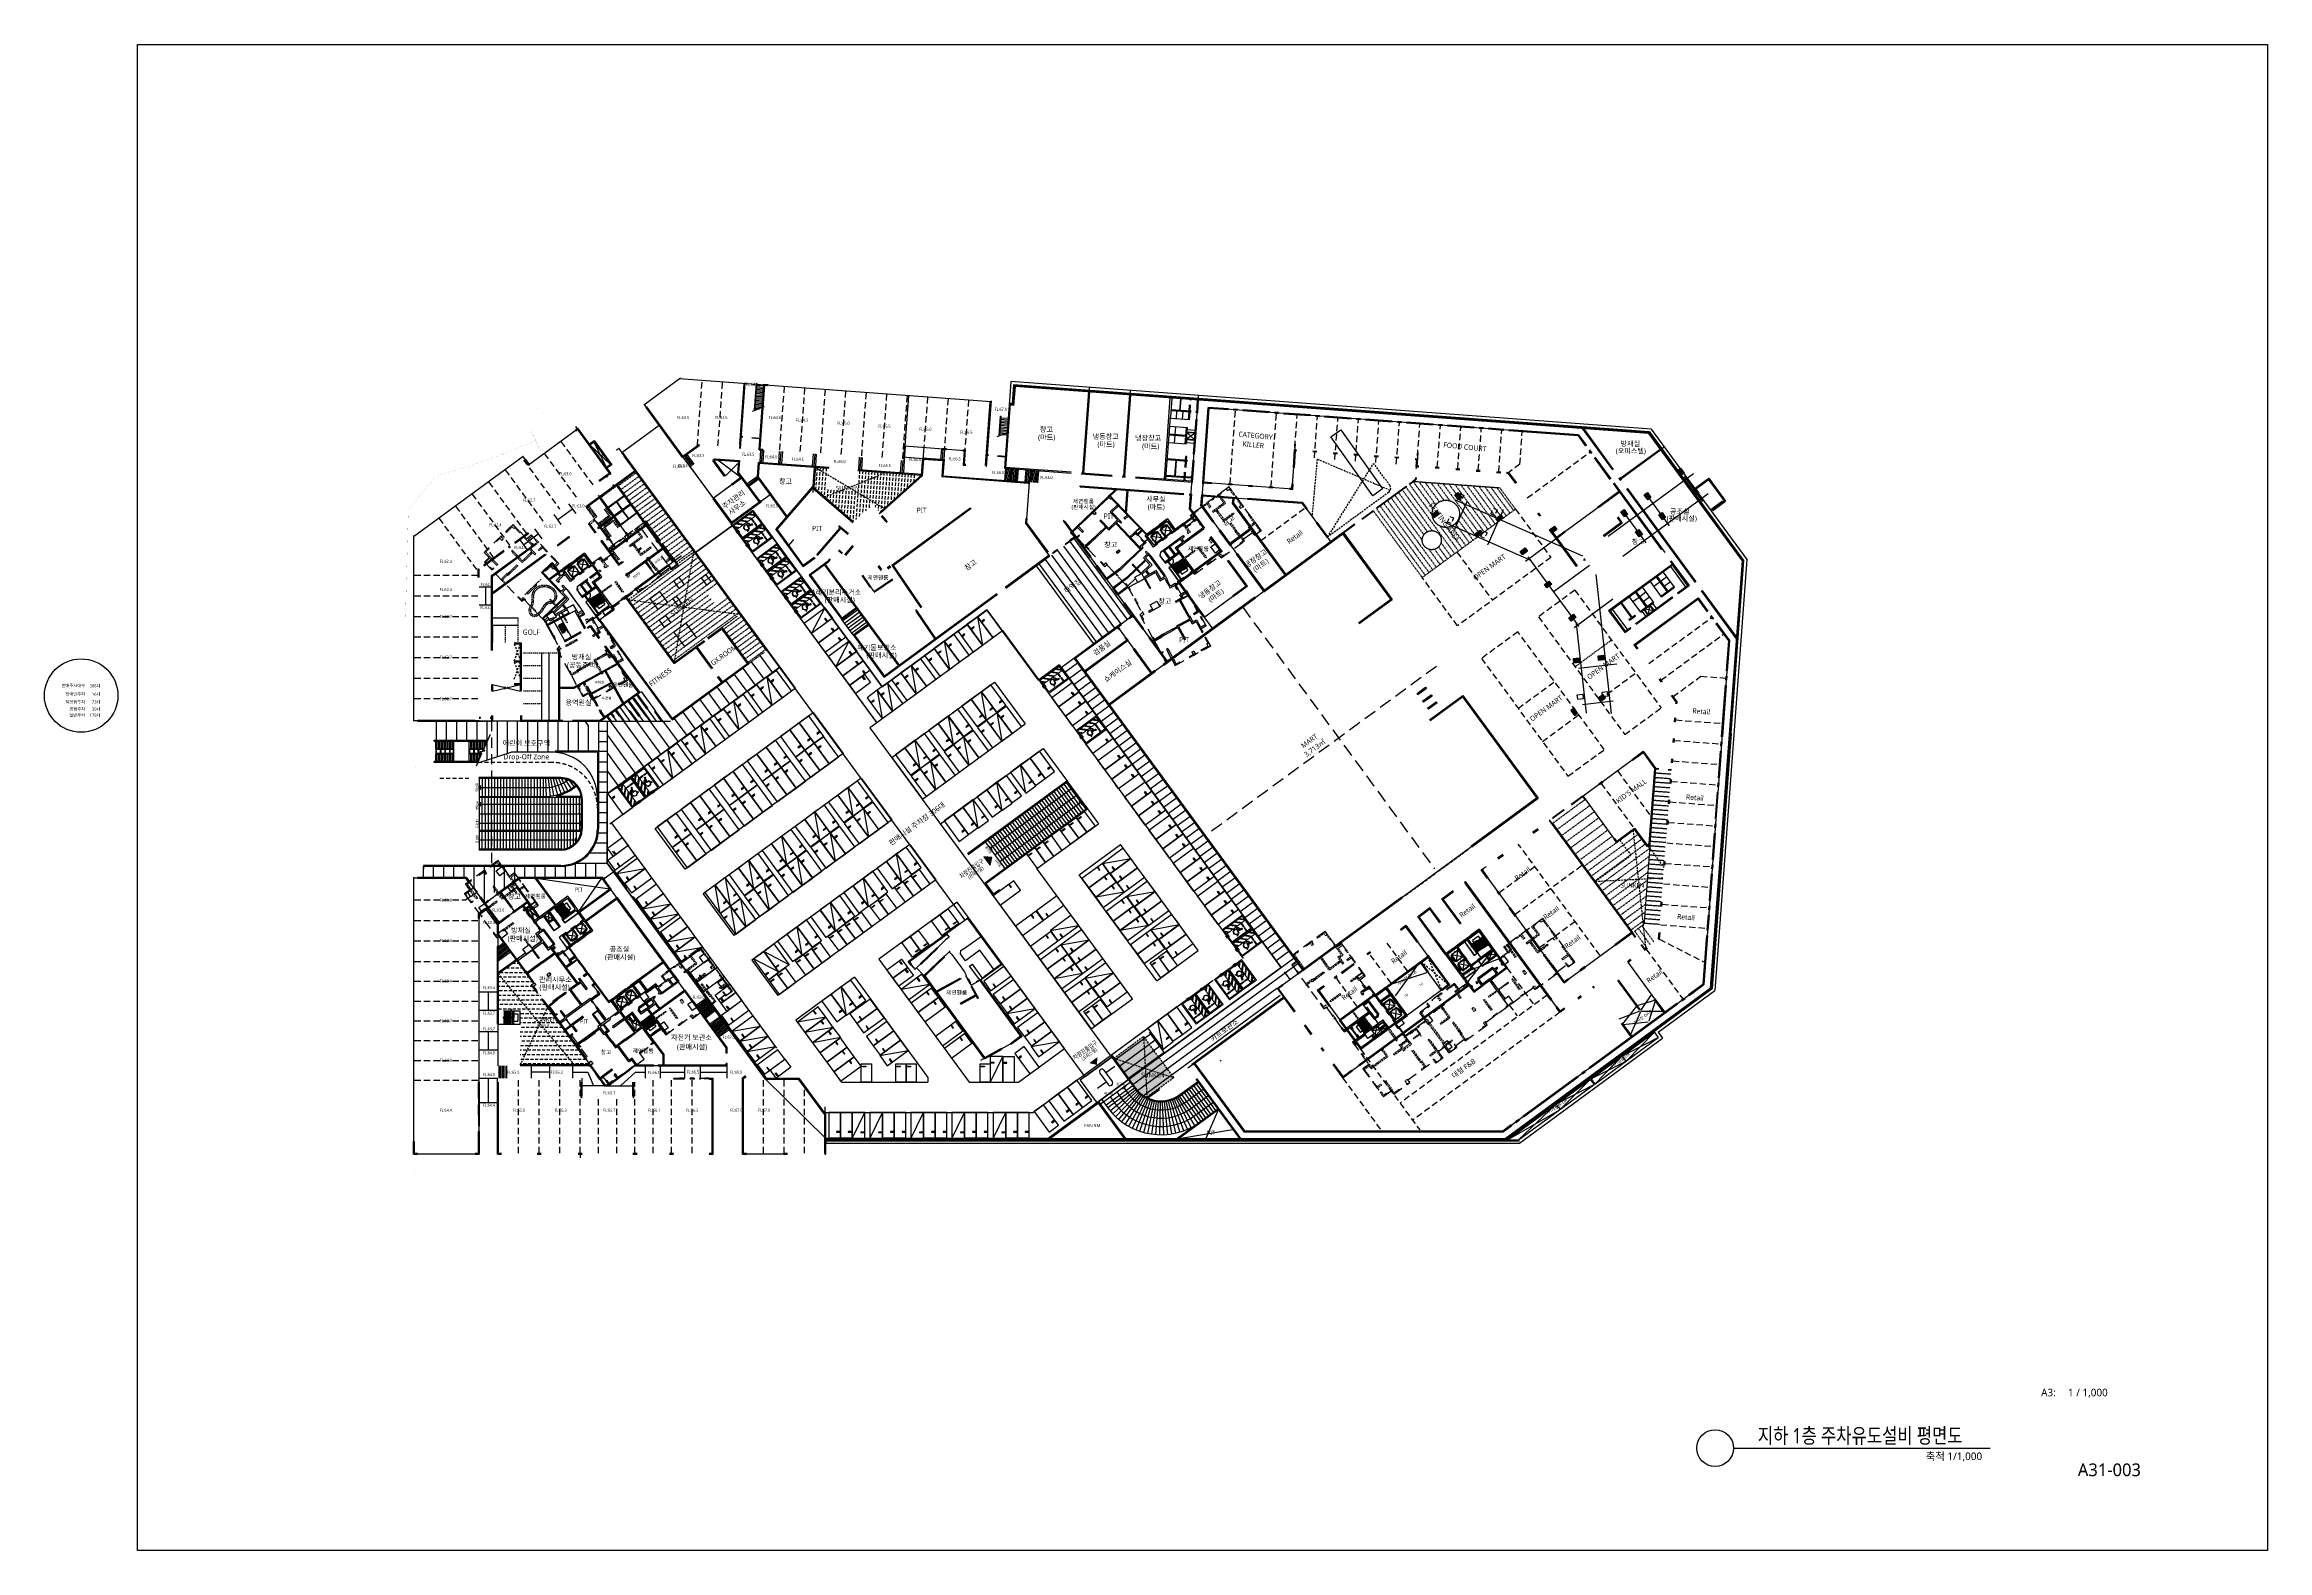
# Model space of a CAD drawing. Header units: millimetres. Extents: x 75184266 to 76346726, y -35077925 to -33679385.
# Drawn here: x 75225351 to 75663669, y -35077925 to -34780925 of the extents above; entities that cross this region are included whole.
import ezdxf
from ezdxf.enums import TextEntityAlignment as Align

# ---------------------------------------------------------------- set-up
doc = ezdxf.new("R2010")
doc.units = ezdxf.units.MM
doc.header["$LTSCALE"] = 50
doc.header["$MEASUREMENT"] = 0
for name, pattern in [('HD', [2.5, 1.5, -1]), ('HID', [2.3, 1.5, -0.8]), ('HIDDEN', [0.375, 0.25, -0.125]), ('HIDDEN2', [0.1875, 0.125, -0.0625]), ('XR-지하3층$0$-HID', [2.5, 1.5, -1]), ('XR-지하3층$0$H', [1.3, 0.8, -0.5]), ('XR-지하3층$0$HD', [2.5, 1.5, -1]), ('XR-지하3층$0$HIDDEN', [0.375, 0.25, -0.125]), ('XR-지하3층$0$HIDDEN2', [0.1875, 0.125, -0.0625]), ('XR-지하3층$0$생활체육시설(최종)$0$HIDDENX2', [0.75, 0.5, -0.25])]:
    doc.linetypes.add(name, pattern=pattern)
doc.layers.get('0').update_dxf_attribs({"linetype": 'CONTINUOUS'})
for name, color, linetype in [('AA-XXXX-TEX1', 3, 'CONTINUOUS'), ('AZ-TEX2', 6, 'CONTINUOUS'), ('TEX1', 7, 'CONTINUOUS'), ('XR-지하3층$0$1HIDDEN2', 1, 'XR-지하3층$0$HIDDEN2'), ('XR-지하3층$0$5', 5, 'CONTINUOUS'), ('XR-지하3층$0$A-주차', 9, 'CONTINUOUS'), ('XR-지하3층$0$hat', 8, 'CONTINUOUS'), ('XR-지하3층$0$일반주차', 8, 'CONTINUOUS'), ('XR-지하3층$0$장애인', 11, 'CONTINUOUS'), ('XR-지하3층$0$확장형주차', 8, 'CONTINUOUS'), ('Y-TEX', 3, 'CONTINUOUS')]:
    doc.layers.add(name, color=color, linetype=linetype)
for name, color, linetype, plot in [('DEFPOINT', 142, 'CONTINUOUS', False), ('XR-기준층$0$XR-지하3층$0$DEFPOINT', 142, 'CONTINUOUS', False), ('건축', 8, 'CONTINUOUS', False)]:
    doc.layers.add(name, color=color, linetype=linetype, plot=plot)
doc.layers.add('유도관제-주차면', color=7, linetype='CONTINUOUS', lineweight=100)
doc.layers.get('0').off()
doc.styles.add('ANU-TEXT 0', font='', dxfattribs={"width": 0.8})
doc.styles.add('HY각헤드라인M', font='')
doc.styles.add('HY울릉도M', font='')
doc.styles.add('TITLE-L', font='', dxfattribs={"width": 0.8})
doc.styles.add('XR-지하3층$0$맑은고딕', font='')
doc.styles.add('XR-지하3층$0$생활체육시설(최종)$0$STANDARD', font='txt_____.ttf')
doc.styles.add('XR-지하3층$0$울릉도m', font='')
doc.styles.add('XR-지하3층$0$유형1', font='')
doc.styles.add('맑은고딕', font='')
doc.styles.add('울릉도m', font='')
doc.styles.get('ANU-TEXT 0').set_extended_font_data('Malgun Gothic')
doc.styles.get('HY각헤드라인M').set_extended_font_data('Malgun Gothic')
doc.styles.get('HY울릉도M').set_extended_font_data('Malgun Gothic')
doc.styles.get('TITLE-L').set_extended_font_data('Malgun Gothic')
doc.styles.get('XR-지하3층$0$맑은고딕').set_extended_font_data('Malgun Gothic')
doc.styles.get('XR-지하3층$0$울릉도m').set_extended_font_data('Malgun Gothic')
doc.styles.get('XR-지하3층$0$유형1').set_extended_font_data('Malgun Gothic')
doc.styles.get('맑은고딕').set_extended_font_data('Malgun Gothic')
doc.styles.get('울릉도m').set_extended_font_data('HY울릉도M')

# ---------------------------------------------------------------- blocks, each defined once
blk = doc.blocks.new('XR-지하3층$0$확장형 주차')
at = {"layer": 'XR-지하3층$0$확장형주차', "color": 7}
for p, q in [((0, 3965), (800, 3965)), ((0, 3835), (800, 3835)), ((800, 3835), (800, 3965))]:
    blk.add_line(p, q, dxfattribs=at)
blk.add_lwpolyline([(2500, 5100), (0, 0)], dxfattribs=at)
blk.add_lwpolyline([(2500, 5091), (0, 5091), (0, -9), (2500, -9)], close=True, dxfattribs=at)
for centre in [(238, 3900), (613, 3900)]:
    blk.add_circle(centre, 17.5, dxfattribs=at)
blk = doc.blocks.new('XR-지하3층$0$일반형 주차')
at = {"layer": 'XR-지하3층$0$일반주차'}
for p, q in [((750, 3865), (0, 3865)), ((0, 3735), (750, 3735)), ((750, 3735), (750, 3865))]:
    blk.add_line(p, q, dxfattribs=at)
blk.add_lwpolyline([(2300, 5000), (0, 5000), (0, 0), (2300, 0)], close=True, dxfattribs=at)
for centre in [(238, 3800), (563, 3800)]:
    blk.add_circle(centre, 17.5, dxfattribs=at)
blk = doc.blocks.new('XR-지하3층$0$ARROWX')
blk.add_lwpolyline([(-0.2, -0.5), (-0.29, -0.46), (-0.11, 0), (-0.29, 0.46), (-0.2, 0.5), (0, 0)], close=True)
for points in [[(-0.2, 0.5), (-0.29, 0.46), (0, 0), (-0.11, 0)], [(0, 0), (-0.11, 0), (-0.2, -0.5), (-0.29, -0.46)]]:
    blk.add_solid(points)
blk = doc.blocks.new('XR-지하3층$0$A$C73B52ADF')
at = {"layer": 'XR-지하3층$0$A-주차', "elevation": 0}
for points in [[(-2038, 2466), (-38, 2466), (-38, -1134), (-2038, -1134)], [(-1166, 2021), (-1166, 1871), (-1832, 1871), (-1832, 2021)]]:
    blk.add_lwpolyline(points, close=True, dxfattribs=at)
blk = doc.blocks.new('XR-지하3층$0$장애인 주차')
at = {"layer": 'XR-지하3층$0$5', "ltscale": 4}
h = blk.add_hatch(color=7, dxfattribs=at)
h.dxf.hatch_style = 1
h.paths.add_polyline_path([(3842, -695), (4402, -695), (4402, -1115), (3842, -1115)])
h.paths.add_polyline_path([(3892, -1065), (4352, -1065), (4352, -745), (3892, -745)], flags=16)
h.paths.add_polyline_path([(3982, -990), (3988, -973), (4011, -981), (4046, -898), (4136, -898), (4137, -881), (4072, -881), (4072, -863), (4138, -863), (4142, -810, -3.7224701), (4161, -797), (4152, -916), (4058, -916), (4021, -1003)], flags=0)
h = blk.add_hatch(color=256, dxfattribs=at)
h.dxf.hatch_style = 1
h.paths.add_polyline_path([(4352, -1065), (4352, -745), (3892, -745), (3892, -1065)])
at = {"layer": 'XR-지하3층$0$hat'}
h = blk.add_hatch(color=7, dxfattribs=at)
edge = h.paths.add_edge_path()
edge.add_line((4161, -797), (4152, -916))
edge.add_line((4152, -916), (4058, -916))
edge.add_line((4058, -916), (4021, -1003))
edge.add_line((4021, -1003), (3982, -990))
edge.add_line((3982, -990), (3988, -973))
edge.add_line((3988, -973), (4011, -981))
edge.add_line((4011, -981), (4046, -898))
edge.add_line((4046, -898), (4136, -898))
edge.add_line((4136, -898), (4137, -881))
edge.add_line((4137, -881), (4072, -881))
edge.add_line((4072, -881), (4072, -863))
edge.add_line((4072, -863), (4138, -863))
edge.add_line((4138, -863), (4142, -810))
edge.add_arc((4140, -787), 22.8, -24.88273, 274.96983, ccw=False)
edge = h.paths.add_edge_path()
edge.add_line((4048, -981), (4058, -958))
edge.add_arc((4127, -942), 71.5, 192.8781, 416.16881)
edge.add_line((4167, -882), (4169, -863))
edge.add_arc((4127, -942), 89.2, 206.53502, 422.4866, ccw=False)
at = {"layer": 'XR-지하3층$0$장애인', "lineweight": 5, "true_color": 0xffffff}
blk.add_hatch(color=7, dxfattribs=at).paths.add_polyline_path([(2472, 3995), (2472, -1005), (3842, -1005), (3842, -805), (2672, -805), (2672, 3795), (5572, 3795), (5572, -805), (4402, -805), (4402, -1005), (5772, -1005), (5772, 3995)])
h = blk.add_hatch(color=7, dxfattribs=at)
h.paths.add_polyline_path([(3763, 2216, -1), (3463, 2216, -1)])
h.paths.add_polyline_path([(3992, 1503, -0.3430925), (3870, 1283), (3381, 1194), (3090, 708, -0.9316529), (2987, 770), (3330, 1379), (3639, 1415, 0.4460484), (3689, 1485), (3600, 1888, -0.5961441), (3699, 2009), (4214, 1851), (4443, 1569, -0.8833641), (4355, 1493), (4151, 1741), (3925, 1810)])
h.paths.add_polyline_path([(4053, 1393), (4055, 1528, -1.5265453), (3257, 820), (3348, 969, 1.6380561)])
h = blk.add_hatch(color=7, dxfattribs=at)
h.paths.add_polyline_path([(5572, 2795), (5572, 3078), (4855, 3795), (4572, 3795)])
h.paths.add_polyline_path([(4572, 3045), (4572, 2762), (5572, 1762), (5572, 2045)])
h.paths.add_polyline_path([(4572, 2012), (4572, 1729), (5572, 729), (5572, 1012)])
h.paths.add_polyline_path([(5572, -304), (5572, -21), (4572, 979), (4572, 696)])
h.paths.add_polyline_path([(4572, -54), (4572, -336), (5041, -805), (5323, -805)])
at = {"layer": 'XR-지하3층$0$1HIDDEN2', "color": 11}
for points in [[(4161, -797), (4152, -916), (4058, -916), (4021, -1003), (3982, -990), (3988, -973), (4011, -981), (4046, -898), (4136, -898), (4137, -881), (4072, -881), (4072, -863), (4138, -863), (4142, -810)], [(4167, -882), (4169, -863)]]:
    blk.add_lwpolyline(points, dxfattribs=at)
for centre, radius, start, end in [((4127, -942), 89.2, 206.53502, 62.4866), ((4127, -942), 71.5, 192.8781, 56.16881), ((4140, -787), 22.8, 335.11727, 274.96983)]:
    blk.add_arc(centre, radius, start, end, dxfattribs=at)
at = {"layer": 'XR-지하3층$0$5', "lineweight": 5}
for p, q in [((4572, 3795), (4572, -805)), ((5572, 2795), (4572, 3795)), ((5572, 2045), (4572, 3045)), ((5572, 1762), (4572, 2762)), ((5572, 1012), (4572, 2012)), ((5572, 729), (4572, 1729)), ((5572, -21), (4572, 979)), ((5572, -304), (4572, 696)), ((5572, 3078), (4855, 3795)), ((5323, -805), (4572, -54)), ((5041, -805), (4572, -336))]:
    blk.add_line(p, q, dxfattribs=at)
at = {"layer": 'XR-지하3층$0$5', "ltscale": 4}
for p, q in [((4165, -1005), (4165, -805)), ((4165, -805), (4165, -905))]:
    blk.add_line(p, q, dxfattribs=at)
at = {"layer": 'XR-지하3층$0$5', "lineweight": 5}
for points in [[(3842, -1005), (2472, -1005), (2472, 3995), (5772, 3995), (5772, -1005), (4402, -1005)], [(3842, -805), (2672, -805), (2672, 3795), (5572, 3795), (5572, -805), (4402, -805)]]:
    blk.add_lwpolyline(points, dxfattribs=at)
at = {"layer": 'XR-지하3층$0$5', "ltscale": 4}
for points in [[(3842, -695), (3842, -1115), (4402, -1115), (4402, -695)], [(3892, -745), (3892, -1065), (4352, -1065), (4352, -745)]]:
    blk.add_lwpolyline(points, close=True, dxfattribs=at)
at = {"layer": 'XR-지하3층$0$장애인', "color": 8, "lineweight": 5}
for p, q in [((3348, 969), (3257, 820)), ((3689, 1485), (3600, 1888, 0)), ((3699, 2009, 0), (4214, 1851, 0)), ((3925, 1810, 0), (4151, 1741, 0)), ((4055, 1528), (4053, 1393)), ((4151, 1741, 0), (4355, 1493, 0)), ((4214, 1851, 0), (4443, 1569, 0))]:
    blk.add_line(p, q, dxfattribs=at)
at = {"layer": 'XR-지하3층$0$장애인', "color": 7, "lineweight": 5}
for points in [[(3523, 2720), (2773, 2720), (2773, 2870), (3523, 2870)], [(4473, 2720), (3723, 2720), (3723, 2870), (4473, 2870)]]:
    blk.add_lwpolyline(points, close=True, dxfattribs=at)
at = {"layer": 'XR-지하3층$0$장애인', "color": 8, "lineweight": 5}
for points in [[(3094, 715, -1.0000021), (2987, 770), (3330, 1379), (3640, 1415)], [(3992, 1503, -0.3430925), (3870, 1283), (3381, 1194), (3094, 715)]]:
    blk.add_lwpolyline(points, format="xyb", dxfattribs=at)
at = {"layer": 'XR-지하3층$0$장애인', "color": 8, "lineweight": 5, "extrusion": (0.976964, 0.213404, 0), "elevation": 4221}
blk.add_lwpolyline([(617, 0), (931, 0)], dxfattribs=at)
at = {"layer": 'XR-지하3층$0$장애인', "color": 8, "lineweight": 5}
blk.add_circle((3613, 2216), 150, dxfattribs=at)
for centre, radius, start, end in [((3810, 1000), 582, 198.00599, 65.09494), ((3809, 1000), 462, 183.85247, 58.2396), ((3682, 1922, 0), 88.4, 79.11433, 202.31847), ((3632, 1473), 57.7, 276.27861, 12.43535), ((4394, 1537, 0), 58.8, 227.96553, 33.79043)]:
    blk.add_arc(centre, radius, start, end, dxfattribs=at)

msp = doc.modelspace()

# ---------------------------------------------------------------- hatches: boundary and pattern name
at = {"layer": '건축', "ltscale": 0.5}
h = msp.add_hatch(color=256, dxfattribs=at)
h.dxf.hatch_style = 1
h.paths.add_polyline_path([(75548632, -34865450), (75547987, -34865923), (75547277, -34864955), (75547922, -34864482)])
h = msp.add_hatch(color=256, dxfattribs=at)
h.dxf.hatch_style = 1
h.paths.add_polyline_path([(75504810, -34870257), (75504165, -34870730), (75503456, -34869762), (75504101, -34869289)])
h = msp.add_hatch(color=256, dxfattribs=at)
h.dxf.hatch_style = 1
h.paths.add_polyline_path([(75542099, -34870239), (75541454, -34870712), (75540745, -34869744), (75541390, -34869271)])
h = msp.add_hatch(color=256, dxfattribs=at)
h.dxf.hatch_style = 1
h.paths.add_polyline_path([(75551529, -34869402), (75550884, -34869875), (75550175, -34868907), (75550820, -34868434)])
h = msp.add_hatch(dxfattribs=at)
h.set_pattern_fill('ANSI31', color=256, scale=350, style=0)
h.set_pattern_definition([(45, (4164926.35, -747128.018), (-30.935921677, 30.935921677), [])])
h.paths.add_polyline_path([(75441259, -34876239), (75441322, -34876304), (75440527, -34877065), (75440465, -34877000)])
at = {"layer": '건축', "linetype": 'HIDDEN2', "ltscale": 30}
h = msp.add_hatch(dxfattribs=at)
h.set_pattern_fill('ANSI31', color=256, scale=350, angle=36.25898, style=0)
h.set_pattern_definition([(81.25898199, (-4606997.482, -52871124.25), (-43.241858887, 6.648619402), [])])
h.paths.add_polyline_path([(75451979, -34873443), (75451907, -34873496), (75452557, -34874383), (75452630, -34874330)])
at = {"layer": '건축', "ltscale": 0.5}
h = msp.add_hatch(color=256, dxfattribs=at)
h.dxf.hatch_style = 1
h.paths.add_polyline_path([(75499381, -34874243), (75498908, -34873598), (75499876, -34872889), (75500349, -34873534)])
h = msp.add_hatch(color=256, dxfattribs=at)
h.dxf.hatch_style = 1
h.paths.add_polyline_path([(75507920, -34878034), (75507447, -34877389), (75508414, -34876679), (75508887, -34877324)])
h = msp.add_hatch(color=256, dxfattribs=at)
h.dxf.hatch_style = 1
h.paths.add_polyline_path([(75511991, -34875049), (75511518, -34874404), (75512485, -34873694), (75512958, -34874340)])
h = msp.add_hatch(color=256, dxfattribs=at)
h.dxf.hatch_style = 1
h.paths.add_polyline_path([(75523071, -34875944), (75523544, -34876589), (75522576, -34877298), (75522103, -34876653)])
h = msp.add_hatch(color=256, dxfattribs=at)
h.dxf.hatch_style = 1
h.paths.add_polyline_path([(75523071, -34875944), (75523544, -34876589), (75522576, -34877298), (75522103, -34876653)])
h = msp.add_hatch(color=256, dxfattribs=at)
h.dxf.hatch_style = 1
h.paths.add_polyline_path([(75537502, -34873609), (75536857, -34874082), (75536148, -34873115), (75536793, -34872642)])
h = msp.add_hatch(color=256, dxfattribs=at)
h.dxf.hatch_style = 1
h.paths.add_polyline_path([(75540400, -34877561), (75539755, -34878034), (75539045, -34877066), (75539690, -34876593)])
h = msp.add_hatch(color=256, dxfattribs=at)
h.dxf.hatch_style = 1
h.paths.add_polyline_path([(75544997, -34874191), (75544352, -34874664), (75543642, -34873696), (75544287, -34873223)])
at = {"layer": '건축', "linetype": 'HIDDEN2', "ltscale": 30}
h = msp.add_hatch(dxfattribs=at)
h.set_pattern_fill('ANSI31', color=256, scale=350, angle=36.26513, style=0)
h.set_pattern_definition([(81.26512969, (-4720024.637, -52886466.726), (-43.242572019, 6.64397962), [])])
h.paths.add_polyline_path([(75337020, -34880195), (75336948, -34880248), (75337599, -34881135), (75337671, -34881082)])
at = {"layer": '건축', "ltscale": 0.5}
h = msp.add_hatch(color=256, dxfattribs=at)
h.dxf.hatch_style = 1
h.paths.add_polyline_path([(75517266, -34880202), (75517739, -34880847), (75516771, -34881557), (75516298, -34880912)])
h = msp.add_hatch(dxfattribs=at)
h.set_pattern_fill('ANSI31', color=256, scale=350, angle=-61.24102, style=0)
h.set_pattern_definition([(343.758981953, (68131931.41, 46874226.7), (12.235934756, 42.004099808), [])])
h.paths.add_polyline_path([(75450936, -34889563), (75450888, -34889475), (75449858, -34890040), (75449906, -34890128)])
h = msp.add_hatch(color=256, dxfattribs=at)
h.dxf.hatch_style = 1
h.paths.add_polyline_path([(75522055, -34886734), (75522528, -34887380), (75521560, -34888089), (75521087, -34887444)])
h = msp.add_hatch(color=256, dxfattribs=at)
h.dxf.hatch_style = 1
h.paths.add_polyline_path([(75526844, -34893267), (75527317, -34893912), (75526349, -34894622), (75525876, -34893976)])
at = {"layer": '건축', "linetype": 'XR-지하3층$0$생활체육시설(최종)$0$HIDDENX2'}
h = msp.add_hatch(color=256, dxfattribs=at)
h.paths.add_polyline_path([(75327901, -34895940), (75327902, -34895941), (75327903, -34895942), (75327904, -34895943), (75327906, -34895942), (75327908, -34895942), (75327911, -34895940), (75327914, -34895938), (75327915, -34895936), (75327915, -34895934), (75327915, -34895932), (75327913, -34895932), (75327911, -34895933), (75327911, -34895934), (75327910, -34895935), (75327911, -34895936), (75327912, -34895936), (75327912, -34895937), (75327911, -34895939), (75327909, -34895940), (75327907, -34895940), (75327907, -34895939), (75327906, -34895936), (75327909, -34895933), (75327912, -34895930), (75327913, -34895929), (75327913, -34895927), (75327914, -34895925), (75327913, -34895924), (75327912, -34895923), (75327911, -34895922), (75327909, -34895923), (75327906, -34895924), (75327905, -34895925), (75327903, -34895927), (75327903, -34895929), (75327902, -34895929), (75327901, -34895928), (75327900, -34895928), (75327899, -34895928), (75327898, -34895929), (75327897, -34895930), (75327896, -34895932), (75327896, -34895933), (75327897, -34895933), (75327898, -34895932), (75327899, -34895932)])
h.paths.add_polyline_path([(75327905, -34895934), (75327904, -34895931), (75327904, -34895929), (75327905, -34895927), (75327907, -34895926), (75327907, -34895926), (75327908, -34895927), (75327909, -34895928), (75327909, -34895929), (75327908, -34895931), (75327906, -34895934)], flags=16)
h.paths.add_polyline_path([(75327856, -34895962), (75327857, -34895964), (75327859, -34895965), (75327861, -34895966), (75327864, -34895966), (75327867, -34895964), (75327869, -34895962), (75327870, -34895961), (75327872, -34895957), (75327872, -34895956), (75327872, -34895954), (75327871, -34895952), (75327870, -34895950), (75327868, -34895949), (75327867, -34895948), (75327866, -34895948), (75327864, -34895948), (75327862, -34895948), (75327860, -34895950), (75327858, -34895951), (75327857, -34895953), (75327856, -34895955), (75327855, -34895956), (75327855, -34895958), (75327855, -34895960)])
h.paths.add_polyline_path([(75327861, -34895960), (75327860, -34895956), (75327860, -34895954), (75327860, -34895952), (75327861, -34895951), (75327862, -34895950), (75327864, -34895951), (75327865, -34895952), (75327866, -34895954), (75327867, -34895957), (75327867, -34895960), (75327867, -34895961), (75327867, -34895962), (75327866, -34895963), (75327865, -34895963), (75327863, -34895963), (75327862, -34895962)], flags=16)
h = msp.add_hatch(color=256, dxfattribs=at)
h.paths.add_polyline_path([(75327919, -34895918), (75327919, -34895917), (75327917, -34895918), (75327920, -34895927), (75327922, -34895935), (75327923, -34895938), (75327924, -34895938), (75327923, -34895940), (75327921, -34895942), (75327922, -34895943), (75327930, -34895939), (75327929, -34895937), (75327928, -34895938), (75327926, -34895938), (75327925, -34895937), (75327922, -34895926), (75327922, -34895926), (75327930, -34895930), (75327938, -34895935), (75327945, -34895931), (75327944, -34895929), (75327942, -34895930), (75327941, -34895929), (75327938, -34895922), (75327936, -34895915), (75327935, -34895913), (75327935, -34895911), (75327936, -34895910), (75327938, -34895909), (75327937, -34895908), (75327931, -34895911), (75327929, -34895912), (75327929, -34895914), (75327931, -34895913), (75327932, -34895913), (75327934, -34895915), (75327938, -34895928), (75327938, -34895928), (75327929, -34895923)])
h.paths.add_polyline_path([(75327893, -34895934), (75327893, -34895932), (75327887, -34895935), (75327885, -34895936), (75327885, -34895938), (75327887, -34895938), (75327888, -34895938), (75327889, -34895939), (75327894, -34895952), (75327894, -34895952), (75327884, -34895947), (75327875, -34895942), (75327874, -34895942), (75327873, -34895943), (75327875, -34895951), (75327878, -34895959), (75327879, -34895962), (75327879, -34895963), (75327879, -34895964), (75327877, -34895966), (75327878, -34895968), (75327886, -34895963), (75327885, -34895961), (75327884, -34895962), (75327882, -34895962), (75327881, -34895961), (75327877, -34895950), (75327877, -34895950), (75327885, -34895955), (75327894, -34895959), (75327901, -34895955), (75327900, -34895953), (75327898, -34895954), (75327896, -34895953), (75327894, -34895946), (75327891, -34895939), (75327891, -34895937), (75327891, -34895936), (75327892, -34895935)])
at = {"layer": '건축', "ltscale": 0.5}
h = msp.add_hatch(color=256, dxfattribs=at)
h.dxf.hatch_style = 1
h.paths.add_polyline_path([(75526735, -34902074), (75526822, -34902869), (75528014, -34902739), (75527927, -34901943)])
h = msp.add_hatch(color=256, dxfattribs=at)
h.dxf.hatch_style = 1
h.paths.add_polyline_path([(75531605, -34901541), (75531692, -34902336), (75532885, -34902206), (75532798, -34901411)])
h = msp.add_hatch(color=256, dxfattribs=at)
h.dxf.hatch_style = 1
h.paths.add_polyline_path([(75526934, -34911825), (75526289, -34912298), (75526998, -34913266), (75527644, -34912793)])
h = msp.add_hatch(color=256, dxfattribs=at)
h.dxf.hatch_style = 1
h.paths.add_polyline_path([(75533117, -34909772), (75532644, -34909127), (75531676, -34909837), (75532149, -34910482)])
at = {"layer": '건축', "ltscale": 1000}
h = msp.add_hatch(color=256, dxfattribs=at)
h.dxf.hatch_style = 1
h.paths.add_polyline_path([(75411785, -34942758), (75412137, -34941246), (75410588, -34941127)])
at = {"layer": '건축', "linetype": 'HIDDEN2', "ltscale": 30}
h = msp.add_hatch(dxfattribs=at)
h.set_pattern_fill('ANSI31', color=256, scale=350, style=0)
h.set_pattern_definition([(45, (4164983.498, -747203.916), (-30.935921677, 30.935921677), [])])
h.paths.add_polyline_path([(75322031, -34949964), (75322090, -34950045), (75321142, -34950740), (75321083, -34950659)])
h = msp.add_hatch(dxfattribs=at)
h.set_pattern_fill('ANSI31', color=256, scale=350, angle=36.25067, style=0)
h.set_pattern_definition([(81.250674636, (-4547745.13, -52944621.305), (-43.240894445, 6.654889), [])])
h.paths.add_polyline_path([(75513840, -34958548), (75513768, -34958601), (75514418, -34959488), (75514491, -34959435)])
at = {"layer": '건축', "ltscale": 0.5}
h = msp.add_hatch(dxfattribs=at)
h.set_pattern_fill('ANSI31', color=256, scale=350, angle=-53.75323, style=0)
h.set_pattern_definition([(351.246774545, (57372567.176, 45118268.684), (6.657832369, 43.24044135), [])])
h.paths.add_polyline_path([(75330377, -34961391), (75330324, -34961318), (75329396, -34961998), (75329450, -34962071)])
at = {"layer": '건축', "linetype": 'HIDDEN2', "ltscale": 30}
h = msp.add_hatch(dxfattribs=at)
h.set_pattern_fill('ANSI31', color=256, scale=350, style=0)
h.set_pattern_definition([(45, (4164850.716, -747183.476), (-30.935921677, 30.935921677), [])])
h.paths.add_polyline_path([(75485112, -34963939), (75485171, -34964019), (75484224, -34964714), (75484165, -34964633)])
at = {"layer": '건축', "ltscale": 0.5}
h = msp.add_hatch(dxfattribs=at)
h.set_pattern_fill('ANSI31', color=256, scale=350, angle=-53.75323, style=0)
h.set_pattern_definition([(351.246774545, (57405224.57, 45124076.84), (6.657832369, 43.24044135), [])])
h.paths.add_polyline_path([(75340481, -34972601), (75341255, -34973658), (75341409, -34973545), (75340634, -34972489), (75341203, -34972072), (75341090, -34971919), (75339881, -34972806), (75339993, -34972959)])
h = msp.add_hatch(dxfattribs=at)
h.set_pattern_fill('AR-SAND', color=256, scale=200)
h.set_pattern_definition([(37.5, (-275094.46, -723840.87), (-12.5986716, 385.3647538), [0, -304, 0, -340, 0, -325]), (7.5, (-275094.46, -723840.87), (353.955341, 564.429213), [0, -164, 0, -274, 0, -105]), (327.5, (-275340.46, -723840.87), (622.8283724, 1.1318107), [0, -100, 0, -360, 0, -470]), (317.5, (-275340.46, -723840.87), (601.225321, 175.535113), [0, -50, 0, -236, 0, -270])])
edge = h.paths.add_edge_path()
edge.add_line((75442717, -34988568), (75448027, -34984673))
edge.add_line((75448027, -34984673), (75442058, -34976532))
edge.add_line((75442058, -34976532), (75436178, -34980843))
edge.add_line((75436178, -34980843), (75440850, -34987215))
edge.add_arc((75445498, -34982810), 6403, 223.46957, 244.34576)
edge.add_line((75442725, -34988582), (75442717, -34988568))
h = msp.add_hatch(dxfattribs=at)
h.set_pattern_fill('ANSI31', color=256, scale=350, style=0)
h.set_pattern_definition([(45, (4164850.716, -747183.476), (-30.935921677, 30.935921677), [])])
h.paths.add_polyline_path([(75489774, -34974372), (75488717, -34975146), (75488605, -34974993), (75489661, -34974218), (75489244, -34973650), (75489398, -34973537), (75490285, -34974747), (75490131, -34974859)])
at = {"layer": '건축', "ltscale": 1000}
h = msp.add_hatch(color=256, dxfattribs=at)
h.dxf.hatch_style = 1
h.paths.add_polyline_path([(75431343, -34981801), (75432856, -34982153), (75432975, -34980605)])

# ---------------------------------------------------------------- linework, layer by layer
at = {"layer": 'DEFPOINT', "ltscale": 0.5}
msp.add_circle((75232592, -34909329), 7241, dxfattribs=at)
at = {"layer": 'XR-기준층$0$XR-지하3층$0$DEFPOINT', "ltscale": 0.5}
for points in [[(75663667, -35077925), (75243667, -35077925), (75243667, -34780925), (75663667, -34780925)], [(75663669, -35077925), (75243669, -35077925), (75243669, -34780925), (75663669, -34780925)]]:
    msp.add_lwpolyline(points, close=True, dxfattribs=at)
at = {"layer": 'Y-TEX', "color": 0}
msp.add_lwpolyline([(75558367, -35057720), (75609004, -35057720)], dxfattribs=at)
msp.add_circle((75554741, -35057720), 3626, dxfattribs=at)
at = {"layer": '건축', "ltscale": 0.5}
for p, q in [((75343554, -34851968), (75350756, -34846688)), ((75350478, -34846768), (75411986, -34851330)), ((75362425, -34859787), (75363312, -34847820)), ((75362465, -34860592), (75363427, -34847628)), ((75362565, -34860599), (75363527, -34847635)), ((75366255, -34860873), (75367217, -34847909)), ((75366355, -34860881), (75367316, -34847916)), ((75366469, -34860688), (75367401, -34848123)), ((75367217, -34847909), (75368014, -34847968)), ((75367401, -34848123), (75368000, -34848167)), ((75395723, -34850224), (75394791, -34862789)), ((75415887, -34847407), (75415610, -34851147)), ((75416441, -34848050), (75416164, -34851790)), ((75431178, -34849444), (75429995, -34865400)), ((75431345, -34848554), (75430080, -34865607)), ((75431378, -34849459), (75430194, -34865415)), ((75439256, -34850043), (75438073, -34865999)), ((75439422, -34849153), (75438158, -34866206)), ((75439455, -34850058), (75438272, -34866014)), ((75451213, -34872697), (75452885, -34850151)), ((75322464, -34852799), (75322464, -34852799)), ((75351262, -34862312), (75343576, -34851828)), ((75351181, -34862371), (75343968, -34852532)), ((75351224, -34862092), (75344129, -34852414)), ((75411779, -34851414), (75410847, -34863980)), ((75411994, -34851230), (75411032, -34864194)), ((75453467, -34872055), (75454917, -34852508)), ((75453716, -34867347), (75454817, -34852501)), ((75453930, -34867162), (75455002, -34852715)), ((75527911, -34858022), (75454809, -34852600)), ((75320764, -34863841), (75330441, -34856746)), ((75330441, -34856746), (75336827, -34865456)), ((75332769, -34859751), (75333737, -34859042)), ((75332887, -34859912), (75333693, -34859321)), ((75333693, -34859321), (75336945, -34863757)), ((75333693, -34859321), (75336139, -34864348)), ((75333737, -34859042), (75337225, -34863800)), ((75541640, -34857637), (75560052, -34882750)), ((75541747, -34857444), (75560257, -34882692)), ((75298084, -34877988), (75319742, -34862110)), ((75319603, -34862088), (75320903, -34863862)), ((75332887, -34859912), (75336945, -34863757)), ((75336945, -34863757), (75336139, -34864348)), ((75339253, -34861321), (75367869, -34900353)), ((75339564, -34862085), (75367708, -34900472)), ((75351122, -34862291), (75354517, -34859802)), ((75351181, -34862371), (75354422, -34859996)), ((75351224, -34862092), (75354363, -34859791)), ((75351504, -34862135), (75351504, -34862135)), ((75354363, -34859791), (75354502, -34859801)), ((75354422, -34859996), (75354487, -34860000)), ((75357570, -34862636, 0), (75357138, -34862953, 0)), ((75359449, -34866106, 0), (75357138, -34862953, 0)), ((75357629, -34862841, 0), (75357417, -34862996, 0)), ((75359611, -34865987, 0), (75357417, -34862996, 0)), ((75357570, -34862636), (75362388, -34862993)), ((75357629, -34862841), (75362173, -34863178)), ((75358134, -34862865, 0), (75362685, -34866223)), ((75359611, -34865987, 0), (75362429, -34863183, 0)), ((75362173, -34863178, 0), (75362016, -34865310, 0)), ((75362388, -34862993), (75362221, -34865252)), ((75366078, -34863267), (75365863, -34866160)), ((75366262, -34863481), (75366068, -34866102)), ((75366078, -34863267), (75377347, -34864102)), ((75366255, -34860873), (75367053, -34860932)), ((75366262, -34863481), (75377132, -34864287)), ((75366469, -34860688), (75367068, -34860733)), ((75394529, -34862268), (75402707, -34862875)), ((75394899, -34859989), (75394736, -34862183)), ((75395084, -34860204), (75394876, -34862996)), ((75394891, -34860089), (75406809, -34860973)), ((75394899, -34859989), (75395098, -34860004)), ((75398476, -34862461), (75398219, -34865922)), ((75398738, -34860274), (75398305, -34866113)), ((75398661, -34862675), (75398413, -34866017)), ((75398476, -34862461), (75402714, -34862775)), ((75398661, -34862675), (75402500, -34862960)), ((75402500, -34862960), (75402263, -34866151)), ((75402364, -34860744, 0), (75403171, -34860804, 0)), ((75402378, -34860544, 0), (75403186, -34860604, 0)), ((75402714, -34862775), (75402478, -34865966)), ((75406402, -34861043), (75406702, -34861065)), ((75406417, -34860844), (75406916, -34860881)), ((75406702, -34861065), (75406495, -34863858)), ((75406916, -34860881), (75406709, -34863673)), ((75406709, -34863673), (75407008, -34863695)), ((75471367, -34868656), (75472032, -34859694)), ((75471588, -34864324), (75471849, -34860808)), ((75471788, -34864338), (75472034, -34861023)), ((75471849, -34860808, 0), (75472198, -34860834, 0)), ((75472034, -34861023, 0), (75472183, -34861034, 0)), ((75476222, -34861333, 0), (75475424, -34861274, 0)), ((75475439, -34861075, 0), (75476237, -34861134, 0)), ((75479463, -34861574, 0), (75480261, -34861633, 0)), ((75479478, -34861374, 0), (75480276, -34861433, 0)), ((75483502, -34861873, 0), (75484300, -34861932, 0)), ((75483517, -34861674, 0), (75484315, -34861733, 0)), ((75487541, -34862173, 0), (75488339, -34862232, 0)), ((75487556, -34861973, 0), (75488354, -34862032, 0)), ((75492378, -34862531, 0), (75491580, -34862472, 0)), ((75491595, -34862273, 0), (75492393, -34862332, 0)), ((75496116, -34861480), (75495916, -34864173)), ((75535887, -34866698), (75544676, -34860255)), ((75337225, -34863800), (75336257, -34864509)), ((75352681, -34864248), (75360841, -34875377)), ((75357180, -34870384, 0), (75362906, -34866186, 0)), ((75360798, -34867607, 0), (75362685, -34866223, 0)), ((75360916, -34867768, 0), (75362965, -34866266, 0)), ((75366346, -34871217), (75362016, -34865310)), ((75366507, -34871099), (75362221, -34865252)), ((75371683, -34874100), (75365863, -34866160)), ((75371817, -34873944), (75366068, -34866102)), ((75369540, -34876588), (75376843, -34868112)), ((75376843, -34868112), (75384885, -34875042)), ((75377132, -34864287), (75376848, -34868117)), ((75377247, -34864095), (75376863, -34869264)), ((75377347, -34864102), (75377037, -34868279)), ((75398423, -34865874), (75389904, -34873478)), ((75398434, -34865730), (75390061, -34873203)), ((75398413, -34866017), (75390194, -34873352)), ((75406495, -34863858), (75406993, -34863895)), ((75414822, -34864475), (75427766, -34865435)), ((75414836, -34864276), (75427781, -34865236)), ((75419485, -34867228), (75418880, -34875390)), ((75429563, -34868176), (75429578, -34867976)), ((75429578, -34867976), (75450027, -34869493)), ((75429781, -34865585), (75435844, -34866034)), ((75429795, -34865385), (75435859, -34865835)), ((75437858, -34866184), (75438457, -34866228)), ((75437873, -34865984), (75438472, -34866029)), ((75440471, -34866378), (75451720, -34867212)), ((75440486, -34866178), (75451536, -34866998)), ((75446496, -34866032), (75451579, -34866409)), ((75453716, -34867347), (75455461, -34867476)), ((75453723, -34867247), (75471474, -34868563)), ((75453930, -34867162), (75455476, -34867277)), ((75458702, -34867716), (75459500, -34867776)), ((75458717, -34867517), (75459515, -34867576)), ((75462741, -34868016), (75463539, -34868075)), ((75462756, -34867816), (75463554, -34867876)), ((75466795, -34868116), (75467593, -34868175)), ((75471282, -34868449), (75471348, -34867565)), ((75471467, -34868663), (75471547, -34867580)), ((75495816, -34864165), (75496315, -34864202)), ((75496031, -34863981), (75496330, -34864003)), ((75499556, -34864443), (75500354, -34864502)), ((75499571, -34864243), (75500369, -34864302)), ((75503595, -34864742), (75504393, -34864801)), ((75503610, -34864543), (75504408, -34864602)), ((75507634, -34865042), (75508432, -34865101)), ((75507649, -34864842), (75508447, -34864901)), ((75511673, -34865341), (75512471, -34865400)), ((75511688, -34865142), (75512485, -34865201)), ((75513588, -34865483), (75513933, -34865509)), ((75513602, -34865284), (75514039, -34865316)), ((75513933, -34865509), (75515405, -34867517)), ((75514039, -34865316), (75515566, -34867399)), ((75533667, -34877858), (75550513, -34865505)), ((75550820, -34868434, 0), (75553143, -34866731)), ((75550981, -34868315, 0), (75553481, -34866482, 0)), ((75551099, -34868477, 0), (75553599, -34866644, 0)), ((75553320, -34866601, 0), (75556513, -34870955, 0)), ((75553481, -34866482, 0), (75556792, -34870998, 0)), ((75357158, -34870524), (75360760, -34875436)), ((75357319, -34870405), (75360803, -34875157)), ((75360701, -34875356, 0), (75368685, -34869502, 0)), ((75360760, -34875436), (75366748, -34871046, 0)), ((75360803, -34875157), (75366630, -34870885, 0)), ((75366630, -34870885, 0), (75366748, -34871046, 0)), ((75368243, -34869702, 0), (75368464, -34869540, 0)), ((75368243, -34869702, 0), (75368361, -34869864, 0)), ((75368361, -34869864, 0), (75368583, -34869701, 0)), ((75369795, -34876598), (75376864, -34868394)), ((75376777, -34868188), (75384820, -34875117)), ((75376864, -34868394), (75384754, -34875193)), ((75392398, -34883612), (75407777, -34872338)), ((75392455, -34883694), (75407997, -34872300)), ((75392672, -34883659), (75408056, -34872381)), ((75427853, -34877143), (75436861, -34868516)), ((75429563, -34868176), (75450012, -34869692)), ((75430505, -34874465), (75436532, -34868693)), ((75430643, -34874609), (75436800, -34868713)), ((75435768, -34870505), (75442557, -34877594)), ((75435876, -34870401), (75442679, -34877505)), ((75438527, -34873170), (75438848, -34868851)), ((75438714, -34873362), (75439047, -34868866)), ((75451029, -34869768), (75451329, -34869790)), ((75451044, -34869568), (75451543, -34869605)), ((75451122, -34872577), (75451329, -34869790)), ((75451327, -34872518), (75451543, -34869605)), ((75451327, -34872518), (75454101, -34876302)), ((75453376, -34871931), (75453538, -34869740)), ((75453376, -34871931), (75455714, -34875120)), ((75453387, -34871777), (75465853, -34888781)), ((75453531, -34869840), (75473427, -34871315)), ((75453538, -34869740), (75460370, -34870247)), ((75453581, -34871872), (75453723, -34869954)), ((75453581, -34871872), (75455875, -34875002)), ((75453723, -34869954), (75460355, -34870446)), ((75459625, -34871491), (75459707, -34870398)), ((75459625, -34871491), (75470047, -34885706)), ((75459637, -34871338), (75470128, -34885647)), ((75459716, -34871615), (75459821, -34870206)), ((75459830, -34871432), (75459906, -34870413)), ((75459830, -34871432), (75470090, -34885426)), ((75462549, -34870609), (75473243, -34871402)), ((75462563, -34870409), (75473349, -34871209)), ((75466780, -34868315), (75467578, -34868375)), ((75470819, -34868615), (75471467, -34868663)), ((75470834, -34868416), (75471282, -34868449)), ((75473218, -34871200), (75479027, -34879122)), ((75473243, -34871402), (75474157, -34872649)), ((75473349, -34871209), (75474318, -34872531)), ((75503377, -34876669), (75505834, -34871086)), ((75536013, -34869072, 10761), (75523351, -34878355, -20112)), ((75535792, -34869110, 10368), (75531540, -34872227)), ((75535910, -34869271, 10368), (75531848, -34872250, 461)), ((75536564, -34881810), (75553411, -34869457)), ((75553895, -34872627, 0), (75556218, -34870924)), ((75554174, -34872670, 0), (75556513, -34870955, 0)), ((75554292, -34872831, 0), (75556792, -34870998, 0)), ((75327047, -34872750), (75327047, -34872750)), ((75389496, -34914631), (75360760, -34875436)), ((75369540, -34876588), (75374928, -34883937)), ((75369795, -34876598), (75374971, -34883658)), ((75383744, -34877590), (75381877, -34875981)), ((75383875, -34877438), (75382007, -34875829)), ((75391419, -34875174), (75390354, -34873981)), ((75391568, -34875041), (75390503, -34873847)), ((75418853, -34874401), (75418789, -34875266)), ((75423535, -34881739), (75418789, -34875266)), ((75419053, -34874415), (75418994, -34875207)), ((75423282, -34881056), (75418994, -34875207)), ((75426220, -34874747), (75446768, -34902773)), ((75426244, -34874949), (75431486, -34882098)), ((75426507, -34874968), (75431647, -34881979)), ((75433798, -34876833), (75434578, -34876086)), ((75433936, -34876978), (75434716, -34876231)), ((75439209, -34878175), (75436567, -34875416)), ((75439353, -34878037), (75436711, -34875278)), ((75448740, -34876221), (75452027, -34873812)), ((75448859, -34876383), (75452145, -34873973)), ((75451122, -34872577), (75453940, -34876421)), ((75456908, -34876749), (75459137, -34879788)), ((75457070, -34876631), (75459298, -34879670)), ((75476078, -34875270), (75478166, -34878117)), ((75476240, -34875152), (75478327, -34877999)), ((75507447, -34877389), (75508414, -34876679)), ((75508414, -34876679), (75508887, -34877324)), ((75509968, -34879569), (75513028, -34872612)), ((75511518, -34874404), (75512485, -34873694)), ((75511991, -34875049), (75511518, -34874404)), ((75512958, -34874340), (75511991, -34875049)), ((75512485, -34873694), (75512958, -34874340)), ((75519721, -34873405), (75520135, -34873969)), ((75519883, -34873286), (75520297, -34873851)), ((75522057, -34876590), (75527378, -34883848)), ((75536176, -34875276, 8514), (75532684, -34877837)), ((75536455, -34875320, 8908), (75532802, -34877998, 0)), ((75535407, -34874228), (75536176, -34875276)), ((75535568, -34874110), (75536455, -34875320)), ((75298184, -34914362), (75298184, -34877791)), ((75326412, -34879663, 0), (75328831, -34877889, 0)), ((75326530, -34879824, 0), (75328950, -34878051, 0)), ((75340065, -34885599, 0), (75347296, -34880294, 0)), ((75372095, -34879735), (75373090, -34878580)), ((75381921, -34880725), (75382618, -34881325)), ((75382019, -34880611), (75382716, -34881211)), ((75384674, -34879758), (75383121, -34881561)), ((75384826, -34879888), (75383272, -34881691)), ((75427627, -34878864, 0), (75427508, -34878702, 0)), ((75430317, -34880166), (75430598, -34879897)), ((75430438, -34880330), (75431792, -34879033)), ((75435095, -34911207), (75481468, -34877209)), ((75439155, -34882630), (75441621, -34880268)), ((75439293, -34882774), (75441976, -34880205)), ((75439382, -34878356), (75441408, -34880472)), ((75439526, -34878217), (75441553, -34880334)), ((75441890, -34880115), (75441976, -34880205)), ((75448545, -34887334), (75457419, -34880828)), ((75448839, -34886994), (75457198, -34880865)), ((75449119, -34887037), (75457317, -34881027)), ((75455134, -34878050), (75457363, -34881089)), ((75455295, -34877932), (75457524, -34880971)), ((75460492, -34881299), (75465816, -34888560)), ((75465773, -34888840), (75481366, -34877408)), ((75465816, -34888560), (75481409, -34877128)), ((75481366, -34877408), (75490826, -34890311)), ((75490826, -34890311), (75481368, -34877412)), ((75481409, -34877128), (75491105, -34890354)), ((75491105, -34890354), (75481412, -34877132)), ((75507920, -34878034), (75507447, -34877389)), ((75508887, -34877324), (75507920, -34878034)), ((75517350, -34882817, 0), (75525020, -34877193, 0)), ((75522737, -34877180), (75527540, -34883730)), ((75525093, -34876955), (75523453, -34878157, -3998)), ((75525211, -34877116, 0), (75523572, -34878318, -3998)), ((75310884, -34886012), (75310884, -34884352)), ((75311084, -34886012), (75311084, -34884453)), ((75313683, -34888995, 0), (75323993, -34881437, 0)), ((75313683, -34889243, 0), (75324111, -34881598, 0)), ((75323342, -34885051, 0), (75325165, -34883306, 0)), ((75327060, -34888933, 0), (75323342, -34885051, 0)), ((75323625, -34885057, 0), (75325293, -34883459, 0)), ((75327205, -34888794, 0), (75323625, -34885057, 0)), ((75324272, -34881480, 0), (75324111, -34881598, 0)), ((75327387, -34884503, 0), (75324866, -34886352, 0)), ((75327505, -34884664, 0), (75325006, -34886498, 0)), ((75325165, -34883305, 0), (75325294, -34883211, 0)), ((75325165, -34883306, 0), (75325293, -34883211, 0)), ((75325293, -34883459, 0), (75325412, -34883373, 0)), ((75325455, -34883093, 0), (75325294, -34883211, 0)), ((75325294, -34883211, 0), (75326643, -34885049, 0)), ((75325294, -34883459, 0), (75325412, -34883372, 0)), ((75325455, -34883093, 0), (75326804, -34884931, 0)), ((75333346, -34883666, 0), (75334292, -34884956, 0)), ((75333507, -34883548, 0), (75334453, -34884838, 0)), ((75339959, -34885553, 0), (75340006, -34885518, 0)), ((75340077, -34885714, 0), (75339959, -34885553, 0)), ((75341709, -34888355, 0), (75348381, -34883461, 0)), ((75341827, -34888517, 0), (75348499, -34883622, 0)), ((75345848, -34885567, 0), (75343780, -34882749, 0)), ((75344884, -34884423, 0), (75343818, -34882970, 0)), ((75345045, -34884305, 0), (75343979, -34882851, 0)), ((75377294, -34882203), (75374928, -34883937)), ((75377139, -34882069), (75374971, -34883658)), ((75379700, -34882919), (75376111, -34885550)), ((75376111, -34885550), (75382536, -34894314)), ((75379837, -34883067), (75376390, -34885593)), ((75376390, -34885593), (75382579, -34894035)), ((75379014, -34883422), (75393717, -34903476)), ((75379294, -34883465), (75393878, -34903358)), ((75386498, -34885634), (75388125, -34888023)), ((75386622, -34885549), (75388783, -34888723)), ((75389686, -34883804), (75390249, -34884631)), ((75389852, -34883692), (75390414, -34884518)), ((75391531, -34884115, 0), (75392031, -34883669)), ((75391731, -34884339), (75392231, -34883893)), ((75392398, -34883612), (75398117, -34892011)), ((75392479, -34883553), (75398199, -34891954)), ((75392672, -34883659), (75398282, -34891898)), ((75432680, -34883727), (75434732, -34886525)), ((75432841, -34883609), (75434775, -34886246)), ((75437480, -34884510), (75434732, -34886525)), ((75437341, -34884365), (75434775, -34886246)), ((75438769, -34886046), (75442395, -34882573)), ((75438897, -34886199), (75442534, -34882717)), ((75458557, -34882718), (75462225, -34887721)), ((75458718, -34882600), (75462504, -34887764)), ((75460331, -34881418), (75465773, -34888840)), ((75517809, -34881984, 0), (75527860, -34895694, 0)), ((75522835, -34888839, 0), (75529971, -34883606, 0)), ((75527540, -34883730), (75527378, -34883849)), ((75529061, -34882367), (75528873, -34882505)), ((75528991, -34882666), (75528873, -34882505)), ((75529180, -34882528), (75528991, -34882666)), ((75560052, -34882750), (75553802, -34967021)), ((75560257, -34882692), (75553995, -34967128)), ((75312284, -34887862), (75312284, -34887862)), ((75327935, -34889846, 0), (75323588, -34894010, 0)), ((75328074, -34889991, 0), (75323726, -34894155, 0)), ((75339028, -34890322, 0), (75340097, -34889539, 0)), ((75339146, -34890484, 0), (75340215, -34889700, 0)), ((75349503, -34903033, 0), (75339894, -34889935, 0)), ((75349546, -34902753, 0), (75340056, -34889817, 0)), ((75340097, -34889539, 0), (75340215, -34889700, 0)), ((75341709, -34888355, 0), (75341827, -34888517, 0)), ((75388845, -34888814), (75392557, -34886287)), ((75388924, -34888930), (75392635, -34886403)), ((75438769, -34886046), (75435914, -34888138)), ((75435914, -34888138), (75436931, -34889525)), ((75438897, -34886199), (75436194, -34888181)), ((75436194, -34888181), (75437092, -34889407)), ((75438913, -34887824), (75436974, -34889246)), ((75439035, -34887983), (75437092, -34889407)), ((75445932, -34903138), (75464025, -34889873)), ((75446050, -34903299), (75464144, -34890034)), ((75446532, -34886735), (75447013, -34887611)), ((75446708, -34886638), (75447189, -34887515)), ((75448839, -34886994), (75453865, -34893850)), ((75449038, -34887096), (75455720, -34896210)), ((75449119, -34887037), (75454026, -34893731)), ((75453924, -34893930), (75462542, -34887612)), ((75459672, -34889593), (75462225, -34887721)), ((75459790, -34889754), (75462504, -34887764)), ((75538731, -34899333), (75551392, -34890050)), ((75328761, -34893006, 0), (75324536, -34895326, 0)), ((75328857, -34893181, 0), (75324632, -34895501, 0)), ((75329737, -34891667, 0), (75329594, -34891407, 0)), ((75330076, -34892284, 0), (75330076, -34892284, 0)), ((75330172, -34892459, 0), (75330172, -34892459, 0)), ((75330371, -34893445, 0), (75331862, -34896161, 0)), ((75330546, -34893349, 0), (75332037, -34896065, 0)), ((75331479, -34893312, 0), (75330747, -34893714, 0)), ((75331575, -34893488, 0), (75330843, -34893889, 0)), ((75331397, -34892539, 0), (75331397, -34892539, 0)), ((75334010, -34893529, 0), (75335219, -34892642, 0)), ((75334719, -34894497, 0), (75334010, -34893529, 0)), ((75335929, -34893609, 0), (75334719, -34894497, 0)), ((75334880, -34894379, 0), (75349144, -34913834, 0)), ((75336267, -34891873, 0), (75335219, -34892642, 0)), ((75335219, -34892642, 0), (75335929, -34893609, 0)), ((75336445, -34892115, 0), (75335397, -34892884, 0)), ((75335811, -34893448, 0), (75337375, -34892300, 0)), ((75335929, -34893609, 0), (75337654, -34892343, 0)), ((75336936, -34891857, 0), (75337416, -34891505, 0)), ((75337233, -34892107, 0), (75337375, -34892300, 0)), ((75337394, -34891989, 0), (75337654, -34892343, 0)), ((75337416, -34891505, 0), (75337534, -34891667, 0)), ((75339028, -34890322, 0), (75339146, -34890484, 0)), ((75382418, -34894153), (75385321, -34892024)), ((75382477, -34894234), (75385380, -34892105)), ((75382536, -34894314), (75385439, -34892186)), ((75384783, -34897379), (75382536, -34894314)), ((75394300, -34891282), (75394300, -34891282)), ((75397059, -34892368), (75401106, -34898311)), ((75397166, -34892658), (75400930, -34898186)), ((75397290, -34892573), (75401054, -34898101)), ((75428355, -34902013), (75439888, -34893558)), ((75438126, -34891154), (75441898, -34896300)), ((75438287, -34891036), (75442059, -34896182)), ((75439191, -34893944), (75439828, -34893477)), ((75439310, -34894106), (75439947, -34893638)), ((75448634, -34895594), (75451159, -34894209)), ((75450865, -34893674), (75449157, -34890562)), ((75451041, -34893578), (75449333, -34890465)), ((75484455, -34894982), (75490826, -34890311)), ((75484573, -34895144), (75491105, -34890354)), ((75526930, -34895881, 0), (75534599, -34890256, 0)), ((75533758, -34892550), (75536957, -34896913)), ((75534037, -34892593), (75537118, -34896795)), ((75534037, -34892593), (75537119, -34896796)), ((75539010, -34899376), (75551349, -34890329)), ((75553773, -34893636), (75554246, -34894281)), ((75553935, -34893518), (75554408, -34894163)), ((75326062, -34898262, 0), (75324419, -34895269, 0)), ((75327831, -34898523, 0), (75331127, -34896713, 0)), ((75327927, -34898698, 0), (75331223, -34896889, 0)), ((75332379, -34895878, 0), (75333001, -34895536, 0)), ((75332475, -34896053, 0), (75332944, -34895796, 0)), ((75334768, -34897946, 0), (75334607, -34898065, 0)), ((75349503, -34903033), (75355548, -34898601)), ((75349546, -34902753), (75355429, -34898440)), ((75356075, -34897967, 0), (75358953, -34895857, 0)), ((75356193, -34898128, 0), (75358910, -34896136, 0)), ((75363935, -34902990), (75358910, -34896136)), ((75364214, -34903033), (75358953, -34895857)), ((75384783, -34897379), (75387686, -34895250)), ((75384783, -34897379), (75390934, -34905769)), ((75385062, -34897422), (75387804, -34895412)), ((75385062, -34897422), (75390977, -34905489)), ((75389496, -34914631), (75414254, -34896479)), ((75414254, -34896479), (75461674, -34961159)), ((75428296, -34901932), (75437562, -34895139)), ((75428575, -34901975), (75437680, -34895300)), ((75430306, -34904674), (75438935, -34898348)), ((75430408, -34904475), (75438715, -34898385)), ((75430527, -34904637), (75438833, -34898547)), ((75436844, -34895665), (75443706, -34905024)), ((75436882, -34895885), (75437166, -34896272)), ((75437043, -34895767), (75437327, -34896154)), ((75438360, -34897901), (75438833, -34898547)), ((75438522, -34897783), (75438995, -34898428)), ((75443092, -34897929), (75446569, -34902671)), ((75443253, -34897811), (75446730, -34902553)), ((75443728, -34898458), (75445244, -34897626)), ((75443847, -34898621), (75444126, -34898468)), ((75447760, -34896245), (75448706, -34895726)), ((75447856, -34896421), (75448803, -34895901)), ((75557490, -34898367), (75552444, -34966405)), ((75557376, -34898550), (75556938, -34904463)), ((75557581, -34898491), (75557137, -34904478)), ((75326784, -34914162), (75326784, -34899789)), ((75326984, -34914162), (75326984, -34900097)), ((75329713, -34907662, 0), (75338219, -34902992, 0)), ((75329764, -34907862, 0), (75338339, -34903155, 0)), ((75335951, -34899559, 0), (75335789, -34899678, 0)), ((75349101, -34914113), (75364214, -34903033)), ((75349144, -34913834), (75363935, -34902990)), ((75356956, -34904074), (75353854, -34899843)), ((75357117, -34903955), (75354015, -34899724)), ((75428296, -34901932), (75473469, -34963547)), ((75428376, -34901873), (75473549, -34963488)), ((75428575, -34901975), (75473512, -34963267)), ((75440028, -34900176), (75443625, -34905083)), ((75440189, -34900057), (75443787, -34904965)), ((75527808, -34903898), (75535363, -34903070)), ((75538731, -34899333), (75539352, -34900180)), ((75539010, -34899376), (75539513, -34900062)), ((75313483, -34907160, 0), (75313483, -34908460)), ((75313683, -34907160, 0), (75319185, -34908460, 0)), ((75313683, -34907160, 0), (75313683, -34908460)), ((75313683, -34908460), (75319185, -34907161, 0)), ((75331783, -34906865), (75331735, -34906778)), ((75331783, -34906865, 0), (75331960, -34906771, 0)), ((75331960, -34906771, 0), (75331911, -34906683, 0)), ((75332393, -34907560, 0), (75332217, -34907656, 0)), ((75332393, -34907560, 0), (75334461, -34911328, 0)), ((75333119, -34908882, 0), (75337068, -34906715, 0)), ((75333215, -34909058, 0), (75337164, -34906890, 0)), ((75335860, -34904515, 0), (75339389, -34910943, 0)), ((75336036, -34904419, 0), (75339552, -34910824, 0)), ((75358997, -34906858), (75358079, -34905606)), ((75359040, -34906578), (75358241, -34905488)), ((75370354, -34903742), (75373369, -34907855)), ((75392441, -34921524), (75412683, -34906683)), ((75412683, -34906683), (75418714, -34914909)), ((75435198, -34911008), (75444303, -34904332)), ((75435316, -34911169), (75444421, -34904494)), ((75543668, -34906068), (75544141, -34906713)), ((75543830, -34905949), (75544303, -34906595)), ((75556728, -34907295), (75555975, -34917444)), ((75556927, -34907310), (75556174, -34917459)), ((75556862, -34905480), (75556803, -34906278)), ((75557062, -34905495), (75557002, -34906293)), ((75326984, -34907662, 0), (75329713, -34907662, 0)), ((75326984, -34907862, 0), (75329764, -34907862, 0)), ((75332217, -34907656, 0), (75334286, -34911424)), ((75334461, -34911328, 0), (75334286, -34911424, 0)), ((75342719, -34908502), (75335000, -34914162)), ((75342838, -34908663), (75335065, -34914362)), ((75498468, -34914096), (75505000, -34909307)), ((75498586, -34914257), (75504957, -34909586)), ((75504957, -34909586), (75519561, -34929506)), ((75505000, -34909307), (75519841, -34929549)), ((75528592, -34911055), (75534656, -34910391)), ((75546063, -34909334), (75547051, -34910681)), ((75546224, -34909216), (75547256, -34910622)), ((75547032, -34910935), (75547051, -34910681)), ((75547231, -34910949), (75547256, -34910622)), ((75298084, -34914262), (75311084, -34914262)), ((75298884, -34914162), (75310284, -34914162)), ((75298884, -34914362), (75311084, -34914362)), ((75311084, -34913562), (75311284, -34913562)), ((75311084, -34913762), (75311284, -34913762)), ((75311284, -34913562), (75311284, -34913762)), ((75313284, -34913562), (75313484, -34913562)), ((75313284, -34913562), (75313284, -34913762)), ((75313284, -34913762), (75313484, -34913762)), ((75313483, -34913262, 0), (75313487, -34914362, 0)), ((75313683, -34913262, 0), (75313683, -34914362)), ((75319188, -34913262, 0), (75319188, -34914362)), ((75319188, -34914362), (75327534, -34914362)), ((75319388, -34913262, 0), (75319388, -34914162)), ((75319388, -34914162), (75327534, -34914162)), ((75329484, -34914162, 0), (75335000, -34914162, 0)), ((75329484, -34914362), (75335065, -34914362)), ((75334720, -34912214, 0), (75334894, -34912116, 0)), ((75334720, -34912214, 0), (75334918, -34912576, 0)), ((75334894, -34912116, 0), (75335087, -34912468, 0)), ((75335703, -34913646), (75334918, -34912576)), ((75335864, -34913528), (75335087, -34912468)), ((75345785, -34935518), (75376915, -34912695)), ((75376915, -34912695, 0), (75382827, -34920760)), ((75398472, -34929750), (75418714, -34914909)), ((75546766, -34914525), (75546825, -34913727)), ((75546965, -34914540), (75547024, -34913742)), ((75382827, -34920760), (75351697, -34943583)), ((75402019, -34934588), (75422262, -34919748)), ((75422262, -34919748), (75427051, -34926280)), ((75528706, -34929126), (75540642, -34920375)), ((75543066, -34923850), (75540561, -34920434)), ((75546466, -34918564), (75546525, -34917766)), ((75546665, -34918578), (75546725, -34917781)), ((75555765, -34920276), (75555376, -34925522)), ((75555964, -34920291), (75555575, -34925537)), ((75555899, -34918461), (75555840, -34919259)), ((75556099, -34918476), (75556040, -34919274)), ((75298484, -34923510), (75298484, -34923510)), ((75310850, -34922305), (75302187, -34922305)), ((75310760, -34922505), (75302187, -34922505)), ((75392441, -34921524), (75398472, -34929750)), ((75546166, -34922603), (75546226, -34921805)), ((75546366, -34922617), (75546425, -34921820)), ((75327182, -34925505, 0), (75311076, -34925505, 0)), ((75327182, -34925705, 0), (75311076, -34925705, 0)), ((75311076, -34929405, 0), (75311076, -34935905, 0)), ((75331170, -34929405), (75311076, -34929405)), ((75311085, -34925699, 0), (75311085, -34925499, 0)), ((75311085, -34925699, 0), (75311085, -34929199, 0)), ((75311085, -34929199, 0), (75311085, -34929399, 0)), ((75326360, -34929205), (75326360, -34929127)), ((75331150, -34929205), (75326360, -34929205)), ((75386375, -34925599), (75355245, -34948421)), ((75386375, -34925599), (75392406, -34933825)), ((75427852, -34927711), (75411803, -34939476)), ((75428812, -34929021), (75412763, -34940787)), ((75468412, -34967130), (75519782, -34929469)), ((75506658, -34938966), (75519561, -34929506)), ((75529098, -34929830), (75528566, -34929104)), ((75535331, -34938162), (75528706, -34929126)), ((75545867, -34926641), (75545926, -34925844)), ((75546066, -34926656), (75546126, -34925858)), ((75555165, -34928354), (75554776, -34933600)), ((75554976, -34933615), (75555365, -34928369)), ((75555300, -34926539), (75555241, -34927337)), ((75555500, -34926554), (75555441, -34927352)), ((75331136, -34930780), (75311076, -34930780, 0)), ((75311076, -34932656, 0), (75331181, -34932658)), ((75331182, -34929706, 0), (75331181, -34935606, 0)), ((75331382, -34929706, 0), (75331381, -34935606, 0)), ((75392406, -34933825), (75361276, -34956648)), ((75429734, -34930360), (75413723, -34942096)), ((75431012, -34931684), (75433141, -34934587)), ((75506776, -34939128), (75519841, -34929549)), ((75538433, -34956093), (75522114, -34933834)), ((75529260, -34929712), (75529201, -34929631)), ((75545567, -34930680), (75545626, -34929883)), ((75545767, -34930695), (75545826, -34929897)), ((75311076, -34936105), (75311075, -34939605)), ((75330488, -34937855, 0), (75311075, -34937856, 0)), ((75331132, -34934555), (75311076, -34934554, 0)), ((75331170, -34935905), (75311076, -34935905)), ((75311076, -34935905), (75311076, -34936105)), ((75331150, -34936105), (75311076, -34936105)), ((75351697, -34943583), (75345785, -34935518)), ((75406690, -34940960), (75402019, -34934589)), ((75421044, -34943456), (75433141, -34934587)), ((75538235, -34955991), (75522152, -34934055)), ((75538514, -34956034), (75522668, -34934420)), ((75535310, -34938302), (75534834, -34937653)), ((75535353, -34938022), (75534995, -34937534)), ((75535310, -34938302), (75538818, -34935730)), ((75535353, -34938022), (75538861, -34935450)), ((75538818, -34935730), (75541298, -34939113)), ((75538861, -34935450), (75541341, -34938833)), ((75545268, -34934719), (75545327, -34933921)), ((75545467, -34934734), (75545526, -34933936)), ((75554567, -34936432), (75554178, -34941678)), ((75554766, -34936447), (75554377, -34941692)), ((75554701, -34934617), (75554642, -34935415)), ((75554901, -34934632), (75554841, -34935430)), ((75327181, -34939605, 0), (75311076, -34939605, 0)), ((75311076, -34939605, 0), (75311076, -34939805, 0)), ((75327181, -34939805, 0), (75311076, -34939805, 0)), ((75395954, -34938663), (75364824, -34961486)), ((75395954, -34938663), (75401098, -34945680)), ((75429371, -34944666), (75437517, -34938695)), ((75452832, -34959584), (75437517, -34938695)), ((75544669, -34942797), (75544728, -34941999)), ((75544868, -34942812), (75544927, -34942014)), ((75298084, -34945262), (75308558, -34945262)), ((75298184, -34999762), (75298184, -34945162)), ((75298884, -34945162), (75308485, -34945162)), ((75298884, -34945362), (75308384, -34945362)), ((75308361, -34945162), (75312787, -34951199)), ((75308384, -34945362), (75309120, -34946367)), ((75308485, -34945162), (75309282, -34946248)), ((75312056, -34950371), (75319161, -34945162)), ((75314416, -34948516), (75318991, -34945162)), ((75315341, -34948086), (75319057, -34945362)), ((75317807, -34946148), (75322874, -34953059)), ((75318597, -34947057), (75322955, -34953000)), ((75318696, -34945162), (75335371, -34945162)), ((75318855, -34945262), (75335444, -34945262)), ((75319057, -34945362), (75335270, -34945362)), ((75322044, -34945162), (75326100, -34950694)), ((75322067, -34945362), (75326020, -34950754)), ((75322315, -34945362), (75326181, -34950635)), ((75322315, -34945362), (75336800, -34947450)), ((75323617, -34945562), (75323617, -34945562)), ((75330737, -34951895), (75335270, -34945362)), ((75359984, -34978903), (75335247, -34945162)), ((75336800, -34947450), (75335270, -34945362)), ((75337080, -34947493), (75335371, -34945162)), ((75335434, -34945586), (75337692, -34943931)), ((75335536, -34945387), (75335778, -34945210)), ((75335654, -34945549), (75335896, -34945371)), ((75335778, -34945210), (75335896, -34945371)), ((75337391, -34944028), (75337633, -34943850)), ((75337391, -34944028), (75337509, -34944189)), ((75337509, -34944189), (75337590, -34944130)), ((75337590, -34944130), (75340014, -34947436)), ((75337633, -34943850), (75340176, -34947318)), ((75401098, -34945680), (75369968, -34968503)), ((75410770, -34946524), (75412427, -34948784)), ((75410931, -34946406), (75412470, -34948505)), ((75439847, -34969103), (75421044, -34943456)), ((75444686, -34965556), (75429371, -34944666)), ((75524223, -34971719), (75505420, -34946073)), ((75522368, -34969359), (75505458, -34946294)), ((75522530, -34969241), (75505501, -34946014)), ((75509864, -34945370), (75508646, -34943708)), ((75525046, -34965908), (75508727, -34943649)), ((75510026, -34945251), (75508926, -34943751)), ((75553967, -34944510), (75553578, -34949755)), ((75554167, -34944525), (75553778, -34949770)), ((75554102, -34942695), (75554043, -34943493)), ((75554302, -34942710), (75554242, -34943507)), ((75312865, -34951136), (75310884, -34952587)), ((75312644, -34951173), (75310884, -34952463)), ((75312924, -34951216), (75311084, -34952565)), ((75311154, -34949141), (75312644, -34951173)), ((75311315, -34949023), (75312868, -34951140)), ((75312158, -34950172), (75312803, -34949699)), ((75312276, -34950333), (75312921, -34949860)), ((75312921, -34949860), (75312803, -34949699)), ((75314534, -34948678), (75314416, -34948516)), ((75314534, -34948678), (75315180, -34948205)), ((75320729, -34949964), (75314684, -34954396)), ((75315142, -34947984), (75318098, -34952016)), ((75315180, -34948205), (75317367, -34951188)), ((75315341, -34948086), (75317529, -34951070)), ((75317367, -34951189), (75317529, -34951070)), ((75320508, -34950002), (75317657, -34952092)), ((75320627, -34950163), (75317776, -34952253)), ((75318436, -34947175), (75322794, -34953119)), ((75319581, -34950682), (75322814, -34955091)), ((75319780, -34950784), (75322794, -34953119)), ((75321947, -34953739), (75320627, -34950163)), ((75328831, -34949802), (75329777, -34951092)), ((75329073, -34949625), (75330019, -34950915)), ((75330737, -34951895), (75336800, -34947450)), ((75330856, -34952056), (75337080, -34947493)), ((75332038, -34953669), (75338262, -34949106)), ((75332156, -34953830), (75338219, -34949385)), ((75350166, -34965680), (75338219, -34949385)), ((75350333, -34965570), (75338262, -34949106)), ((75340014, -34947436), (75340176, -34947318)), ((75341197, -34949049), (75341358, -34948931)), ((75341197, -34949049), (75350775, -34962114)), ((75341358, -34948931), (75350937, -34961996)), ((75405291, -34950045), (75389888, -34961338)), ((75426460, -34978918), (75405291, -34950045)), ((75412427, -34948784), (75412071, -34948299)), ((75413796, -34947780), (75412427, -34948784)), ((75413678, -34947619), (75412470, -34948505)), ((75473469, -34963547), (75493066, -34949179)), ((75473512, -34963267), (75492948, -34949018)), ((75500572, -34954073, 0), (75498453, -34951182, 0)), ((75500492, -34954132, 0), (75498490, -34951402, 0)), ((75500653, -34954014, 0), (75498533, -34951123, 0)), ((75504529, -34954397, 0), (75500872, -34949408, 0)), ((75504610, -34954337, 0), (75500952, -34949349, 0)), ((75504690, -34954278, 0), (75501151, -34949451, 0)), ((75512253, -34948628), (75511780, -34947983)), ((75512414, -34948510), (75511941, -34947864)), ((75515387, -34952902), (75514175, -34951249)), ((75515548, -34952784), (75514336, -34951131)), ((75544070, -34950875), (75544129, -34950077)), ((75544269, -34950890), (75544328, -34950092)), ((75553503, -34950773), (75553444, -34951570)), ((75553702, -34950787), (75553643, -34951585)), ((75310884, -34952463), (75310884, -34953262)), ((75310984, -34952390), (75310984, -34999762)), ((75311084, -34952565), (75311084, -34953262)), ((75316932, -34952624), (75314684, -34954272)), ((75314684, -34956357), (75314684, -34954272)), ((75314784, -34982362), (75314784, -34954199)), ((75317050, -34952785), (75314884, -34954373)), ((75314884, -34956376), (75314884, -34954373)), ((75322854, -34953074), (75323475, -34952619)), ((75323031, -34953316), (75323652, -34952861)), ((75413977, -34962240), (75408983, -34955427)), ((75414257, -34962282), (75409144, -34955309)), ((75493686, -34954676), (75502286, -34966407)), ((75493724, -34954897), (75496004, -34958006, 0)), ((75493767, -34954617), (75496165, -34957888, 0)), ((75501543, -34960304, 0), (75496113, -34952897, 0)), ((75501705, -34960186, 0), (75496393, -34952940, 0)), ((75520270, -34959563), (75517308, -34955523)), ((75520431, -34959445), (75517470, -34955405)), ((75553368, -34952588), (75553144, -34955609)), ((75553568, -34952602), (75553344, -34955624)), ((75321714, -34965820), (75314684, -34956230)), ((75321654, -34965864), (75314684, -34956357)), ((75321775, -34965775), (75314884, -34956376)), ((75319702, -34959328), (75320911, -34958441)), ((75319702, -34959328), (75320911, -34958441)), ((75320411, -34960296), (75319702, -34959328)), ((75320411, -34960296), (75319702, -34959328)), ((75321621, -34959409), (75320411, -34960296)), ((75321621, -34959409), (75320411, -34960296)), ((75320911, -34958441), (75321621, -34959409)), ((75320911, -34958441), (75321621, -34959409)), ((75328781, -34959213), (75329875, -34960705)), ((75328902, -34959124), (75329996, -34960616)), ((75395634, -34961745), (75403053, -34956305)), ((75395913, -34961788), (75403172, -34956466)), ((75396966, -34963318), (75402433, -34958082)), ((75397980, -34962208), (75401280, -34959047)), ((75398118, -34962352), (75401419, -34959192)), ((75398760, -34964645), (75403954, -34959671)), ((75501679, -34960328), (75507695, -34955917)), ((75503918, -34958562), (75507636, -34955836)), ((75504037, -34958724), (75507754, -34955998)), ((75510904, -34959437), (75505983, -34965679)), ((75524906, -34965886), (75538455, -34955953)), ((75534968, -34958385), (75538235, -34955991)), ((75535087, -34958547), (75538514, -34956034)), ((75540718, -34959378), (75541282, -34958964)), ((75540836, -34959539), (75541401, -34959125)), ((75543541, -34957308), (75543595, -34957268)), ((75543595, -34957268), (75543687, -34956031)), ((75543659, -34957470), (75543788, -34957375)), ((75543788, -34957375), (75543887, -34956046)), ((75553069, -34956626), (75552357, -34966220)), ((75553268, -34956641), (75552550, -34966327)), ((75314684, -34964147), (75318399, -34961424)), ((75330983, -34962217), (75331764, -34963282)), ((75331104, -34962129), (75331885, -34963193)), ((75332447, -34964213), (75333050, -34965036)), ((75332568, -34964125), (75333171, -34964947)), ((75350937, -34961996), (75350775, -34962114)), ((75352119, -34963609), (75351958, -34963727)), ((75351958, -34963727), (75367526, -34984962)), ((75352119, -34963609), (75367627, -34984762)), ((75396205, -34962523), (75395634, -34961745)), ((75395714, -34961685), (75396637, -34962944)), ((75396350, -34962384), (75395913, -34961788)), ((75397107, -34963321), (75396277, -34962454)), ((75398700, -34964564), (75402719, -34960716)), ((75410708, -34980941), (75398700, -34964564)), ((75398965, -34964587), (75402857, -34960860)), ((75410765, -34980682), (75398965, -34964587)), ((75414257, -34962282), (75409825, -34965531)), ((75410738, -34964614), (75413977, -34962240)), ((75470939, -34965340), (75469830, -34963827)), ((75490105, -34966621), (75498049, -34960796)), ((75490164, -34966701), (75498269, -34960759)), ((75490223, -34966782), (75498167, -34960957)), ((75498047, -34963912, 0), (75490231, -34966511, 0)), ((75491724, -34968547, 0), (75496554, -34961875, 0)), ((75500826, -34967477), (75496669, -34961808)), ((75497925, -34960627, 0), (75502087, -34966304, 0)), ((75498087, -34960509, 0), (75502367, -34966347, 0)), ((75504863, -34964152), (75512160, -34961150)), ((75507128, -34967759), (75513713, -34962932)), ((75511760, -34960606), (75513492, -34962969)), ((75511840, -34960547), (75513691, -34963072)), ((75511921, -34960488), (75513772, -34963012)), ((75511944, -34964105), (75513492, -34962969)), ((75512062, -34964266), (75513772, -34963012)), ((75513101, -34960576), (75512135, -34961287)), ((75512135, -34961287), (75513023, -34962495)), ((75513023, -34962495), (75513990, -34961784)), ((75513990, -34961784), (75513101, -34960576)), ((75524965, -34965967), (75522665, -34962829)), ((75525008, -34965687), (75522826, -34962711)), ((75528073, -34963441), (75529081, -34962702)), ((75528191, -34963602), (75529199, -34962863)), ((75537476, -34961755), (75538097, -34961300)), ((75537594, -34961916), (75538215, -34961461)), ((75322409, -34967825), (75321323, -34966343)), ((75323239, -34968457), (75323118, -34968545)), ((75333168, -34965197), (75333771, -34966020)), ((75333289, -34965108), (75333892, -34965931)), ((75333889, -34966181), (75336618, -34969903)), ((75333950, -34966137), (75336678, -34969859)), ((75334010, -34966092), (75336621, -34969653)), ((75342670, -34968442), (75343638, -34967732)), ((75343557, -34969651), (75342670, -34968442)), ((75344525, -34968942), (75343557, -34969651)), ((75343638, -34967732), (75344525, -34968942)), ((75344576, -34967168), (75345399, -34966565)), ((75344753, -34967410), (75345576, -34966807)), ((75359784, -34978800), (75351585, -34967616)), ((75359984, -34978734), (75351628, -34967336)), ((75385049, -34964886), (75373515, -34973342)), ((75401074, -34967801), (75406135, -34965022)), ((75401191, -34967622), (75405912, -34965031)), ((75401310, -34967785), (75406008, -34965206)), ((75405931, -34970011), (75408924, -34968368)), ((75405979, -34970099), (75409148, -34968359)), ((75406027, -34970187), (75409021, -34968543)), ((75407300, -34965201), (75407781, -34966077)), ((75407475, -34965105), (75407475, -34965105)), ((75407475, -34965105), (75407956, -34965981)), ((75407984, -34966654), (75409314, -34969078)), ((75408071, -34966606), (75409402, -34969030)), ((75408159, -34966558), (75409490, -34968982)), ((75409106, -34965687), (75409356, -34965503)), ((75418020, -34976539, 0), (75409729, -34965230)), ((75417821, -34976437, 0), (75409825, -34965531)), ((75418100, -34976480, 0), (75409987, -34965413)), ((75469871, -34968788), (75450758, -34982801)), ((75469812, -34968708), (75451589, -34982068)), ((75469812, -34968708), (75471941, -34971611)), ((75476387, -34967359), (75484946, -34979033)), ((75480137, -34964610), (75479654, -34964964)), ((75480256, -34964771), (75479772, -34965126)), ((75480685, -34973391), (75487862, -34968129)), ((75480788, -34973192), (75487408, -34968338)), ((75480906, -34973353), (75487526, -34968499)), ((75506168, -34966450), (75481285, -34984694)), ((75506108, -34966369), (75484532, -34982189)), ((75506227, -34966530), (75484650, -34982350)), ((75494081, -34972298, 0), (75502308, -34966267, 0)), ((75500788, -34967257, 0), (75502087, -34966304, 0)), ((75500907, -34967418, 0), (75502367, -34966347, 0)), ((75505337, -34965316), (75505337, -34965316)), ((75505337, -34965316), (75507187, -34967840)), ((75505498, -34965198), (75507230, -34967561)), ((75507187, -34967840), (75508973, -34966530)), ((75507230, -34967561), (75508855, -34966369)), ((75510397, -34965487), (75510639, -34965309)), ((75510397, -34965487), (75510397, -34965487)), ((75512777, -34995362), (75552560, -34966196)), ((75514049, -34968599), (75513083, -34969310)), ((75513372, -34996662), (75553802, -34967021)), ((75513437, -34996862), (75553995, -34967128)), ((75514938, -34969808), (75514049, -34968599)), ((75524965, -34965967), (75525933, -34965258)), ((75525008, -34965687), (75525815, -34965096)), ((75527653, -34968956), (75528298, -34968483)), ((75527771, -34969118), (75528416, -34968645)), ((75530556, -34966828), (75530830, -34966627)), ((75530675, -34966989), (75530949, -34966788)), ((75540109, -34971401, 0), (75542125, -34968435, 0)), ((75548050, -34969378), (75548695, -34968905)), ((75549517, -34968302), (75552357, -34966220)), ((75549636, -34968463), (75552550, -34966327)), ((75332119, -34981069), (75323562, -34969397)), ((75332948, -34982073), (75323623, -34969353)), ((75337057, -34969581), (75336618, -34969903)), ((75336939, -34969419), (75336621, -34969653)), ((75338681, -34971626), (75339539, -34972796)), ((75338843, -34971508), (75339700, -34972678)), ((75342520, -34970871), (75342448, -34971336)), ((75342852, -34971886), (75342448, -34971336)), ((75343776, -34969950), (75342520, -34970871)), ((75342648, -34971287), (75342696, -34970977)), ((75343005, -34971774), (75342648, -34971287)), ((75342696, -34970977), (75343888, -34970103)), ((75344207, -34971265), (75343013, -34972140)), ((75344929, -34969104), (75343937, -34969832)), ((75344049, -34969985), (75345041, -34969258)), ((75469769, -34968987), (75451707, -34982229)), ((75469769, -34968987), (75471779, -34971729)), ((75485599, -34970073), (75486417, -34969473)), ((75485711, -34970226), (75486377, -34969739)), ((75488150, -34972157), (75486377, -34969739)), ((75486417, -34969473), (75488350, -34972108)), ((75486622, -34971976), (75487498, -34973170)), ((75487615, -34972823), (75488102, -34972466)), ((75487728, -34972976), (75488278, -34972573)), ((75488102, -34972466), (75488150, -34972157)), ((75488350, -34972108), (75488278, -34972573)), ((75491512, -34973934), (75492721, -34973047)), ((75492721, -34973047), (75493431, -34974015)), ((75498205, -34972200), (75497238, -34972911)), ((75497238, -34972911), (75498127, -34974120)), ((75499093, -34973409), (75498205, -34972200)), ((75513083, -34969310), (75513971, -34970519)), ((75513971, -34970519), (75514938, -34969808)), ((75522530, -34969241), (75522368, -34969359)), ((75523594, -34970692), (75523433, -34970811)), ((75524142, -34971778), (75523433, -34970811)), ((75524185, -34971499), (75523594, -34970692)), ((75524142, -34971778), (75525150, -34971039)), ((75524185, -34971499), (75525032, -34970878)), ((75529920, -34982670), (75547227, -34969981)), ((75530038, -34982831), (75547345, -34970143)), ((75535802, -34973070, 0), (75539948, -34971519, 0)), ((75539238, -34970552, 0), (75536512, -34974038, 0)), ((75540066, -34971681, 0), (75538088, -34976188, 0)), ((75539399, -34970433, 0), (75542835, -34969403, 0)), ((75540227, -34971563, 0), (75544411, -34971552, 0)), ((75542953, -34969564, 0), (75541685, -34973551, 0)), ((75542696, -34969214, 0), (75544646, -34971873, 0)), ((75542857, -34969095, 0), (75544807, -34971755, 0)), ((75548168, -34969540), (75548813, -34969067)), ((75337081, -34977629), (75337921, -34978775, 0)), ((75337283, -34977482), (75338004, -34978466, 0)), ((75339859, -34977106), (75341681, -34975769)), ((75339977, -34977267), (75341800, -34975931)), ((75344723, -34976366), (75345163, -34976044, 0)), ((75344871, -34976568), (75345310, -34976246)), ((75346379, -34975150), (75345162, -34976043, 0)), ((75346528, -34975353), (75345310, -34976246, 0)), ((75345431, -34977670), (75347284, -34980198, 0)), ((75345512, -34977611), (75347484, -34980302, 0)), ((75345592, -34977552), (75347484, -34980133, 0)), ((75346380, -34975151, 0), (75346820, -34974829)), ((75346477, -34974361), (75347445, -34973652)), ((75347364, -34975571), (75346477, -34974361)), ((75348332, -34974862), (75347364, -34975571)), ((75347445, -34973652), (75348332, -34974862)), ((75409982, -34981225), (75416532, -34977630, 0)), ((75415815, -34977907), (75417821, -34976437)), ((75415853, -34978004), (75418041, -34976399)), ((75415912, -34978084), (75418100, -34976480)), ((75431702, -34975075), (75431702, -34975075)), ((75473701, -34974350), (75475061, -34976205)), ((75473862, -34974232), (75475222, -34976087)), ((75483380, -34975029, 0), (75483058, -34974590)), ((75484353, -34976864), (75484031, -34976425)), ((75484595, -34976687), (75484273, -34976247, 0)), ((75491801, -34974007), (75484866, -34979092)), ((75491683, -34973846), (75484909, -34978813)), ((75485587, -34975959), (75486797, -34975072)), ((75486297, -34976927), (75485587, -34975959)), ((75487506, -34976040), (75486297, -34976927)), ((75486797, -34975072), (75487506, -34976040)), ((75488559, -34974896), (75489769, -34974009)), ((75489269, -34975864), (75488559, -34974896)), ((75490478, -34974977), (75489269, -34975864)), ((75489769, -34974009), (75490478, -34974977)), ((75492221, -34974902), (75491512, -34973934)), ((75493431, -34974015), (75492221, -34974902)), ((75498127, -34974120), (75499093, -34973409)), ((75502002, -34977379), (75501035, -34978090)), ((75502891, -34978587), (75502002, -34977379)), ((75536212, -34973967), (75538162, -34976627)), ((75536373, -34973849), (75538323, -34976509)), ((75536485, -34980337, 0), (75543549, -34976770)), ((75536630, -34974200, 0), (75541523, -34973669, 0)), ((75542780, -34975721), (75537254, -34981385)), ((75332119, -34981069), (75332237, -34980983)), ((75337921, -34978775), (75338316, -34978485)), ((75338004, -34978466), (75338197, -34978324)), ((75347284, -34980198), (75347284, -34982362)), ((75347384, -34979996), (75347384, -34982262)), ((75347484, -34980133), (75347484, -34982162)), ((75359784, -34979862), (75359784, -34978800)), ((75359984, -34979862), (75359784, -34979862)), ((75359784, -34982162), (75359784, -34981862)), ((75359984, -34981862), (75359784, -34981862)), ((75359984, -34979862), (75359984, -34978734)), ((75359984, -34982362), (75359984, -34981862)), ((75410708, -34980941), (75414159, -34979047, 0)), ((75410765, -34980682), (75414063, -34978871, 0)), ((75451589, -34982068), (75451707, -34982229)), ((75451989, -34981775), (75461951, -34995362)), ((75452027, -34981995), (75461827, -34995362)), ((75452188, -34981877), (75461928, -34995162)), ((75457354, -34981313), (75457193, -34981431)), ((75476983, -34978826), (75477456, -34979471)), ((75477144, -34978708), (75477617, -34979353)), ((75479377, -34982092), (75481344, -34984774)), ((75479539, -34981974), (75481387, -34984495)), ((75501035, -34978090), (75501924, -34979298)), ((75501924, -34979298), (75502891, -34978587)), ((75530274, -34984890), (75537112, -34981489)), ((75536343, -34980441, 0), (75531049, -34985934)), ((75311084, -34985562), (75310884, -34985562)), ((75311084, -34985572, 0), (75311062, -34985572, 0)), ((75314684, -34999762), (75314684, -34984762)), ((75314884, -34999562), (75314884, -34985563)), ((75331184, -34988562), (75331184, -34985564)), ((75331384, -34988362), (75331384, -34984762)), ((75332864, -34982296), (75335772, -34986262)), ((75332985, -34982207), (75335848, -34986112)), ((75335772, -34986262, 0), (75336486, -34986262, 0)), ((75335848, -34986112, 0), (75336437, -34986112, 0)), ((75336437, -34986112, 0), (75340457, -34983164, 0)), ((75336486, -34986262, 0), (75340546, -34983285, 0)), ((75341384, -34988362), (75341384, -34985564)), ((75341584, -34988562), (75341584, -34985564)), ((75341620, -34982262), (75359984, -34982262)), ((75341805, -34982362), (75345484, -34982362)), ((75342078, -34982162), (75345484, -34982162)), ((75345484, -34982362, 0), (75345484, -34982162, 0)), ((75346384, -34982162), (75359784, -34982162)), ((75346384, -34982362, 0), (75346384, -34982162, 0)), ((75346384, -34982362), (75359984, -34982362)), ((75349384, -34984762, 0), (75349384, -34984962, 0)), ((75352634, -34984762), (75352634, -34984962)), ((75353434, -34984762, 0), (75352634, -34984762)), ((75353434, -34984962, 0), (75352634, -34984962)), ((75353434, -34984762, 0), (75353434, -34984962, 0)), ((75353444, -34984762), (75353444, -34984784)), ((75354508, -34984762), (75354508, -34984784)), ((75354554, -34984762), (75355484, -34984762)), ((75354554, -34984762, 0), (75354554, -34984962, 0)), ((75354554, -34984962), (75354684, -34984962)), ((75355484, -34984762, 0), (75355484, -34984962, 0)), ((75356384, -34984762), (75357184, -34984762)), ((75356384, -34984762, 0), (75356384, -34984962, 0)), ((75356384, -34984962), (75356984, -34984962)), ((75356984, -34999562), (75356984, -34984962)), ((75357184, -34999762), (75357184, -34984762)), ((75363594, -34984335), (75362984, -34984782)), ((75362984, -34999762), (75362984, -34984782)), ((75363713, -34984496), (75363184, -34984884)), ((75363184, -34999562), (75363184, -34984884)), ((75367526, -34984962), (75373974, -34984962)), ((75367627, -34984762), (75374075, -34984762)), ((75432957, -34986733), (75434676, -34985473)), ((75433433, -34983779), (75435081, -34986026)), ((75433500, -34989874), (75439387, -34985558)), ((75434239, -34983187), (75435887, -34985435)), ((75436363, -34982480), (75434645, -34983740)), ((75483199, -34983414), (75481344, -34984774)), ((75483080, -34983253), (75481387, -34984495)), ((75483080, -34983253), (75483199, -34983414)), ((75484532, -34982189), (75484650, -34982350)), ((75516855, -34992248), (75527630, -34984349)), ((75516973, -34992410), (75527748, -34984510)), ((75523502, -34989855), (75530887, -34986053)), ((75530119, -34985004), (75524271, -34990904)), ((75528452, -34983746), (75529097, -34983273)), ((75528570, -34983907), (75529216, -34983434)), ((75311084, -34990012), (75310884, -34990012)), ((75310884, -34990012), (75310884, -34990812)), ((75311084, -34990812), (75310884, -34990812)), ((75311084, -34990012), (75311084, -34990812)), ((75331184, -34988562, 0), (75331384, -34988562, 0)), ((75341384, -34988562, 0), (75341584, -34988562, 0)), ((75379283, -34999762), (75379283, -34990432)), ((75433105, -34989677), (75438226, -34996662)), ((75433148, -34989397), (75433795, -34988923)), ((75433148, -34989397), (75438474, -34996662)), ((75523341, -34989973), (75516007, -34996962)), ((75310884, -34995262), (75310884, -34999562)), ((75311084, -34995262), (75310884, -34995262)), ((75311084, -34995252, 0), (75311062, -34995252, 0)), ((75311084, -34995262), (75311084, -34999762)), ((75379183, -34999562, 0), (75379183, -34992067, 0)), ((75379383, -34999762, 0), (75379383, -34992002, 0)), ((75449103, -34996662, 0), (75459620, -34994889, 0)), ((75456789, -34991027), (75454311, -34996662)), ((75461753, -34995262), (75513083, -34995262)), ((75512881, -34995162), (75514565, -34993928)), ((75512946, -34995362), (75514683, -34994089)), ((75513808, -34996962), (75524109, -34991022)), ((75515387, -34993325), (75516032, -34992852)), ((75515506, -34993486), (75516151, -34993013)), ((75298084, -34999762), (75298084, -34997262)), ((75298284, -34999562), (75298284, -34997262)), ((75298284, -34999562), (75298884, -34999562)), ((75310284, -34999562), (75310884, -34999562)), ((75314884, -34999562), (75315484, -34999562)), ((75322484, -34999562), (75323284, -34999562)), ((75330584, -34999562), (75331384, -34999562)), ((75330984, -34999562), (75330984, -35000489)), ((75341384, -34999562), (75342184, -34999562)), ((75348584, -34999562), (75349384, -34999562)), ((75356384, -34999562), (75356984, -34999562)), ((75363184, -34999562), (75363784, -34999562)), ((75371084, -34999562), (75371884, -34999562)), ((75379383, -34996662, 0), (75448765, -34996662, 0)), ((75379383, -34996862, 0), (75448492, -34996862, 0)), ((75448830, -34996862, 0), (75461067, -34996862, 0)), ((75449103, -34996662, 0), (75460920, -34996662, 0)), ((75461168, -34996662, 0), (75513372, -34996662)), ((75461315, -34996862, 0), (75513437, -34996862)), ((75298084, -34999662), (75311084, -34999662)), ((75298084, -34999762), (75298884, -34999762)), ((75298484, -35003620), (75298484, -35003620)), ((75310284, -34999762), (75311084, -34999762)), ((75314684, -34999762), (75315484, -34999762)), ((75322484, -34999762), (75323284, -34999762)), ((75330584, -34999762), (75331384, -34999762)), ((75341384, -34999762), (75342184, -34999762)), ((75348584, -34999762), (75349384, -34999762)), ((75356384, -34999762), (75357184, -34999762)), ((75362984, -34999662), (75371884, -34999662)), ((75362984, -34999762), (75363784, -34999762)), ((75371084, -34999762), (75371884, -34999762)), ((75379184, -34999762, 0), (75379383, -34999762, 0))]:
    msp.add_line(p, q, dxfattribs=at)
at = {"layer": '건축', "linetype": 'XR-지하3층$0$HIDDEN', "ltscale": 100}
for p, q in [((75354087, -34859993), (75355035, -34847206)), ((75358142, -34860071), (75359074, -34847505)), ((75371191, -34848404), (75370259, -34860970)), ((75375230, -34848704), (75374298, -34861269)), ((75379269, -34849003), (75378337, -34861569)), ((75383308, -34849303), (75382376, -34861868)), ((75387346, -34849602), (75386414, -34862168)), ((75391385, -34849902), (75390453, -34862467)), ((75395424, -34850201), (75394492, -34862767)), ((75399463, -34850501), (75398738, -34860274)), ((75403502, -34850801), (75402777, -34860574)), ((75407541, -34851100), (75406816, -34860873)), ((75459116, -34867546), (75460187, -34853100)), ((75467194, -34868146), (75468265, -34853699)), ((75471747, -34862180), (75472354, -34854002)), ((75475736, -34862475), (75476343, -34854298)), ((75479775, -34862775), (75480382, -34854597)), ((75483814, -34863075), (75484421, -34854897)), ((75327194, -34859250), (75333461, -34867799)), ((75487853, -34863374), (75488460, -34855197)), ((75491892, -34863674), (75492499, -34855496)), ((75495931, -34863973), (75496537, -34855796)), ((75499970, -34864273), (75500576, -34856095)), ((75504009, -34864572), (75504615, -34856395)), ((75508048, -34864872), (75508654, -34856694)), ((75512087, -34865171), (75512693, -34856994)), ((75516256, -34863707), (75516732, -34857293)), ((75319834, -34862911), (75326929, -34872588)), ((75323928, -34861645), (75330195, -34870194)), ((75516256, -34863707), (75514047, -34865327)), ((75517725, -34870343), (75530065, -34861299)), ((75312946, -34867216), (75320396, -34877378)), ((75316213, -34864821), (75323663, -34874983)), ((75306414, -34872005), (75313864, -34882167)), ((75309680, -34869611), (75317130, -34879772)), ((75465183, -34878733), (75473920, -34872327)), ((75303148, -34874400), (75310884, -34884952)), ((75503851, -34881016), (75510825, -34890529)), ((75298284, -34885612), (75310884, -34885612)), ((75298284, -34889662), (75310884, -34889662)), ((75527087, -34888526), (75544116, -34911752)), ((75298284, -34893712), (75310884, -34893712)), ((75519910, -34893788), (75536938, -34917014)), ((75541671, -34903006), (75554011, -34893959)), ((75298284, -34897762), (75310884, -34897762)), ((75544066, -34906272), (75556405, -34897226)), ((75298284, -34901812), (75310884, -34901812)), ((75298284, -34905862), (75310884, -34905862)), ((75515913, -34911845), (75523091, -34906583)), ((75531912, -34910159), (75539090, -34904897)), ((75546460, -34909537), (75551944, -34905517)), ((75551944, -34905517), (75556833, -34905879)), ((75298284, -34909912), (75310884, -34909912)), ((75536938, -34917014), (75544116, -34911752)), ((75520702, -34918378), (75527880, -34913116)), ((75546995, -34914141), (75556169, -34914821)), ((75546695, -34918180), (75555870, -34918860)), ((75535540, -34924240), (75542166, -34933278)), ((75532273, -34926634), (75538780, -34935509)), ((75532025, -34960543), (75515942, -34938607)), ((75512178, -34948187), (75519194, -34943043)), ((75515312, -34952461), (75528538, -34942765)), ((75298284, -34949612), (75308381, -34949612)), ((75308381, -34949612), (75309361, -34948893)), ((75298284, -34953662), (75310884, -34953662)), ((75520101, -34958994), (75527117, -34953850)), ((75298284, -34957712), (75310884, -34957712)), ((75490871, -34966058), (75486546, -34960159)), ((75494138, -34963664), (75489812, -34957764)), ((75541159, -34959303), (75548372, -34969142)), ((75543788, -34957377), (75552678, -34961893)), ((75298284, -34961762), (75310884, -34961762)), ((75518960, -34970122), (75513756, -34963024)), ((75298284, -34965662), (75310884, -34965662)), ((75484215, -34970679), (75480014, -34964948)), ((75521659, -34968391), (75492626, -34989677)), ((75298284, -34969562), (75310884, -34969562)), ((75524142, -34971778), (75495109, -34993064)), ((75514166, -34970374), (75515722, -34972496)), ((75298284, -34973462), (75310884, -34973462)), ((75298284, -34977362), (75310884, -34977362)), ((75298284, -34981262), (75310884, -34981262)), ((75484866, -34979092), (75496500, -34994962)), ((75298284, -34985162), (75310884, -34985162)), ((75318834, -34999562), (75318834, -34984962)), ((75322884, -34999562), (75322884, -34984962)), ((75326934, -34999562), (75326934, -34984962)), ((75330984, -34999562), (75330984, -34984962)), ((75341784, -34999562), (75341784, -34985564)), ((75345384, -34999562), (75345384, -34984962)), ((75348984, -34999562), (75348984, -34984962)), ((75353034, -34999562), (75353034, -34984962)), ((75367134, -34999562), (75367134, -34984427)), ((75371184, -34999562), (75371184, -34984962)), ((75481344, -34984774), (75488813, -34994962)), ((75334584, -34999562), (75334584, -34988562)), ((75338184, -34999562), (75338184, -34988562)), ((75375234, -34999562), (75375234, -34986681))]:
    msp.add_line(p, q, dxfattribs=at)
at = {"layer": '건축'}
for p, q in [((75365329, -34853074), (75365721, -34847798)), ((75365433, -34853033), (75365820, -34847805)), ((75365618, -34850528), (75367015, -34850631)), ((75365638, -34850258), (75367035, -34850362)), ((75365658, -34849989), (75367055, -34850093)), ((75365678, -34849720), (75367075, -34849824)), ((75365698, -34849451), (75367095, -34849554)), ((75365718, -34849181), (75367115, -34849285)), ((75365721, -34847798), (75365820, -34847805)), ((75365738, -34848912), (75367134, -34849016)), ((75365758, -34848643), (75367154, -34848746)), ((75365778, -34848374), (75367174, -34848477)), ((75365798, -34848104), (75367194, -34848208)), ((75365439, -34852951), (75365606, -34852963)), ((75365459, -34852682), (75366167, -34852734)), ((75365479, -34852413), (75366780, -34852509)), ((75365499, -34852143), (75366895, -34852247)), ((75365519, -34851874), (75366915, -34851978)), ((75365539, -34851605), (75366935, -34851708)), ((75365559, -34851336), (75366955, -34851439)), ((75365579, -34851066), (75366975, -34851170)), ((75365599, -34850797), (75366995, -34850901)), ((75413589, -34858118), (75413877, -34854227)), ((75413692, -34858077), (75413977, -34854235)), ((75413877, -34854227), (75413977, -34854235)), ((75413932, -34854833), (75415329, -34854937)), ((75413955, -34854534), (75415351, -34854637)), ((75363030, -34858387), (75362781, -34858369)), ((75363034, -34858342), (75362784, -34858324)), ((75363035, -34858332), (75362785, -34858314)), ((75363038, -34858287), (75362788, -34858269)), ((75364825, -34858520), (75366371, -34858635)), ((75364829, -34858465), (75366375, -34858580)), ((75364829, -34858475), (75366374, -34858590)), ((75364833, -34858420), (75366378, -34858535)), ((75413711, -34857825), (75415107, -34857928)), ((75413733, -34857526), (75415129, -34857629)), ((75413755, -34857226), (75415151, -34857330)), ((75413777, -34856927), (75415173, -34857031)), ((75413799, -34856628), (75415196, -34856732)), ((75413822, -34856329), (75415218, -34856433)), ((75413844, -34856030), (75415240, -34856133)), ((75413866, -34855731), (75415262, -34855834)), ((75413888, -34855431), (75415284, -34855535)), ((75413910, -34855132), (75415306, -34855236)), ((75351504, -34862135), (75352923, -34864070, 0)), ((75351746, -34861958), (75353165, -34863893, 0)), ((75351988, -34861780), (75353407, -34863716, 0)), ((75366554, -34860895), (75366377, -34863289)), ((75366853, -34860918), (75366676, -34863311)), ((75367153, -34860940), (75366975, -34863333)), ((75370244, -34861169), (75370067, -34863562)), ((75370543, -34861191), (75370366, -34863585)), ((75370842, -34861213), (75370665, -34863607)), ((75376926, -34861665), (75376748, -34864058)), ((75377225, -34861687), (75377047, -34864080)), ((75377225, -34861687), (75377047, -34864080)), ((75377524, -34861709), (75377347, -34864102)), ((75377524, -34861709), (75377347, -34864102)), ((75386001, -34862338), (75385823, -34864731)), ((75386300, -34862360), (75386122, -34864753)), ((75386599, -34862382), (75386422, -34864775)), ((75394278, -34862952), (75394101, -34865345)), ((75394577, -34862974), (75394400, -34865367)), ((75394876, -34862996), (75394699, -34865389)), ((75402116, -34862731), (75402264, -34860736)), ((75402415, -34862753), (75402563, -34860758)), ((75402714, -34862775), (75402862, -34860781)), ((75411497, -34861982), (75411248, -34861963)), ((75411501, -34861937), (75411251, -34861918)), ((75411501, -34861927), (75411252, -34861908)), ((75411505, -34861882), (75411255, -34861863)), ((75413292, -34862115), (75414738, -34862222)), ((75413295, -34862070), (75414741, -34862177)), ((75413296, -34862060), (75414742, -34862167)), ((75413300, -34862015), (75414745, -34862122)), ((75365863, -34866160), (75363927, -34867579)), ((75366040, -34866402), (75364105, -34867821)), ((75366218, -34866644), (75364282, -34868063)), ((75414822, -34864475), (75414644, -34866869)), ((75415101, -34864496), (75414923, -34866889)), ((75415380, -34864517), (75415203, -34866910)), ((75415659, -34864537), (75415482, -34866931)), ((75415939, -34864558), (75415761, -34866952)), ((75416218, -34864579), (75416040, -34866972)), ((75416497, -34864600), (75416320, -34866993)), ((75416776, -34864620), (75416599, -34867014)), ((75417055, -34864641), (75416878, -34867034)), ((75417335, -34864662), (75417157, -34867055)), ((75418831, -34864773), (75418653, -34867166)), ((75419110, -34864793), (75418932, -34867187)), ((75419389, -34864814), (75419212, -34867207)), ((75419668, -34864835), (75419491, -34867228)), ((75419948, -34864855), (75419770, -34867249)), ((75420227, -34864876), (75420049, -34867270)), ((75420506, -34864897), (75420329, -34867290)), ((75420785, -34864918), (75420608, -34867311)), ((75421064, -34864938), (75420887, -34867332)), ((75421344, -34864959), (75421166, -34867352)), ((75453743, -34867649), (75453762, -34867400)), ((75453788, -34867653), (75453807, -34867403)), ((75453798, -34867653), (75453817, -34867404)), ((75453843, -34867657), (75453862, -34867407)), ((75493818, -34868093), (75488011, -34872350)), ((75493844, -34868129), (75488038, -34872386)), ((75493850, -34868137), (75488043, -34872394)), ((75495676, -34866730), (75494543, -34867560)), ((75495720, -34866754), (75494570, -34867597)), ((75495729, -34866759), (75494576, -34867605)), ((75495773, -34866783), (75494603, -34867641)), ((75495706, -34866335), (75495676, -34866730, 0)), ((75495751, -34866339), (75495720, -34866754, 0)), ((75495760, -34866339), (75495729, -34866759, 0)), ((75495805, -34866343), (75495773, -34866783, 0)), ((75495839, -34864540), (75495863, -34864219)), ((75495884, -34864544), (75495907, -34864222)), ((75495894, -34864544), (75495917, -34864223)), ((75495938, -34864548), (75495962, -34864226)), ((75326547, -34874604), (75329450, -34872476)), ((75330160, -34873444), (75328741, -34871508)), ((75336431, -34872194, 0), (75339636, -34869844, 0)), ((75336490, -34872275, 0), (75339695, -34869925, 0)), ((75338052, -34871130, 0), (75339205, -34872701, 0)), ((75338132, -34871070, 0), (75339285, -34872642, 0)), ((75433330, -34872036), (75433191, -34871892)), ((75434139, -34871261), (75434000, -34871117)), ((75434139, -34871261), (75434000, -34871117)), ((75435337, -34869838), (75435156, -34870010)), ((75435786, -34870307), (75435337, -34869838)), ((75435876, -34870401), (75435768, -34870505)), ((75436651, -34871210), (75436542, -34871314)), ((75437031, -34871607), (75437273, -34871860)), ((75437273, -34871860), (75437165, -34871964)), ((75453610, -34869444), (75453592, -34869694)), ((75453655, -34869447), (75453637, -34869697)), ((75453665, -34869448), (75453647, -34869698)), ((75453710, -34869451), (75453692, -34869701)), ((75493877, -34868173), (75488070, -34872430)), ((75321966, -34876475), (75323385, -34878410)), ((75327256, -34875572), (75325837, -34873637)), ((75334232, -34875176, 0), (75333756, -34874527, 0)), ((75334232, -34875176, 0), (75334313, -34875117, 0)), ((75334791, -34875938, 0), (75334232, -34875176, 0)), ((75334872, -34875879, 0), (75334313, -34875117, 0)), ((75338915, -34875581, 0), (75342119, -34873229, 0)), ((75338974, -34875662, 0), (75342178, -34873310, 0)), ((75340476, -34874435, 0), (75339323, -34872863, 0)), ((75340557, -34874376, 0), (75339404, -34872804, 0)), ((75430643, -34874609), (75430505, -34874465)), ((75431958, -34873350), (75431819, -34873206)), ((75432094, -34872943), (75431913, -34873116)), ((75432397, -34873621), (75431913, -34873116)), ((75432686, -34873345), (75432202, -34872839)), ((75433764, -34876798), (75432377, -34878126)), ((75435194, -34876730), (75433424, -34874881)), ((75435181, -34876355), (75433604, -34874708)), ((75435181, -34876355), (75436611, -34874986)), ((75436805, -34875188), (75435194, -34876730)), ((75436936, -34874675), (75435449, -34873122)), ((75437739, -34875152), (75435803, -34873129)), ((75437559, -34875325), (75437130, -34874877)), ((75437979, -34872597), (75437870, -34872700)), ((75437979, -34872597), (75438228, -34872857)), ((75439758, -34874672), (75439867, -34874568)), ((75440602, -34875553), (75440711, -34875449)), ((75440711, -34875449), (75441921, -34876713)), ((75442345, -34877750), (75446780, -34874497)), ((75442764, -34877814), (75446715, -34874916)), ((75446715, -34874916), (75442764, -34877814)), ((75445321, -34876617), (75446660, -34875635)), ((75446315, -34877972), (75445321, -34876617)), ((75446653, -34875677), (75445363, -34876623)), ((75445363, -34876623), (75446250, -34877833)), ((75447541, -34876887), (75445363, -34876623)), ((75446407, -34875629), (75445391, -34876374)), ((75445506, -34876320), (75445477, -34876280)), ((75445508, -34876195), (75446201, -34875686)), ((75445597, -34876316), (75445508, -34876195)), ((75445558, -34876221), (75445517, -34876250)), ((75445517, -34876250), (75445547, -34876290)), ((75445547, -34876290), (75445587, -34876261)), ((75445587, -34876261), (75445558, -34876221)), ((75446290, -34875807), (75445597, -34876316)), ((75446201, -34875686), (75446290, -34875807)), ((75446211, -34875741), (75446251, -34875712)), ((75446240, -34875782), (75446211, -34875741)), ((75446281, -34875752), (75446240, -34875782)), ((75446250, -34877833), (75446653, -34875677)), ((75446251, -34875712), (75446281, -34875752)), ((75446321, -34875723), (75446291, -34875682)), ((75447541, -34876887), (75446653, -34875677)), ((75446660, -34875635), (75447653, -34876990)), ((75446715, -34874916), (75448093, -34876795)), ((75446780, -34874497), (75448288, -34876553)), ((75447215, -34876350), (75447156, -34876270)), ((75447266, -34876251), (75447186, -34876310)), ((75447296, -34876291), (75447237, -34876210)), ((75447307, -34877058), (75447541, -34876887)), ((75448918, -34876463), (75447659, -34877386)), ((75447943, -34876589), (75447718, -34876283)), ((75448288, -34876553), (75448740, -34876221)), ((75448740, -34876221), (75448918, -34876463)), ((75483656, -34875542), (75481478, -34877139)), ((75483683, -34875579), (75481505, -34877175)), ((75483689, -34875587), (75481511, -34877183)), ((75483715, -34875623), (75481538, -34877220)), ((75485108, -34874478), (75487285, -34872882)), ((75485134, -34874515), (75487312, -34872918)), ((75485140, -34874523), (75487318, -34872926)), ((75485167, -34874559), (75487344, -34872963)), ((75319063, -34878603), (75320482, -34880539)), ((75327387, -34884503, 0), (75331821, -34881250, 0)), ((75331821, -34881250, 0), (75333507, -34883548, 0)), ((75336590, -34878393, 0), (75337122, -34879119, 0)), ((75336671, -34878334, 0), (75337203, -34879060, 0)), ((75337122, -34879119, 0), (75337203, -34879060, 0)), ((75337122, -34879119, 0), (75337832, -34880087, 0)), ((75425119, -34880516, 0), (75424191, -34881196, 0)), ((75425145, -34880553, 0), (75424218, -34881233, 0)), ((75425151, -34880561, 0), (75424224, -34881241, 0)), ((75425178, -34880597, 0), (75424250, -34881277, 0)), ((75426570, -34879452, 0), (75427498, -34878772, 0)), ((75426597, -34879488, 0), (75427524, -34878808, 0)), ((75426603, -34879496, 0), (75427530, -34878817, 0)), ((75426629, -34879533, 0), (75427557, -34878853, 0)), ((75427998, -34877363), (75427888, -34877248)), ((75427998, -34877363), (75427890, -34877467)), ((75428635, -34878028), (75428526, -34878131)), ((75428780, -34878179), (75428635, -34878028)), ((75429263, -34877925), (75429154, -34878028)), ((75429436, -34877759), (75429332, -34877650)), ((75431780, -34878587), (75430509, -34879805)), ((75430509, -34879805), (75431187, -34880512)), ((75431702, -34878939), (75430756, -34879845)), ((75430756, -34879845), (75431295, -34880409)), ((75431295, -34880409), (75431187, -34880512)), ((75433937, -34876979), (75432550, -34878307)), ((75437343, -34880738), (75437170, -34880557)), ((75440436, -34877332), (75440838, -34877751)), ((75441300, -34879932), (75442148, -34879119)), ((75441673, -34880322), (75441300, -34879932)), ((75441543, -34878487), (75442148, -34879119)), ((75441724, -34879941), (75442464, -34879232)), ((75441890, -34880115), (75441724, -34879941)), ((75442247, -34879024), (75442309, -34878965)), ((75442309, -34878965), (75442371, -34878919)), ((75444030, -34880048), (75442345, -34877750)), ((75442371, -34878919), (75442549, -34879161)), ((75442371, -34878919, 0), (75442549, -34879161, 0)), ((75442454, -34879241), (75442502, -34879195)), ((75442502, -34879195), (75442549, -34879161)), ((75444142, -34879693), (75442764, -34877814)), ((75443190, -34881472), (75442982, -34881256)), ((75444805, -34876996), (75443467, -34877977)), ((75443467, -34877977), (75444460, -34879332)), ((75443509, -34877984), (75444799, -34877037)), ((75444396, -34879193), (75443509, -34877984)), ((75445686, -34878247), (75443509, -34877984)), ((75443536, -34877734), (75444552, -34876989)), ((75443652, -34877680), (75443622, -34877640)), ((75444347, -34877047), (75443653, -34877555)), ((75443653, -34877555), (75443742, -34877676)), ((75443703, -34877581), (75443663, -34877610)), ((75443663, -34877610), (75443692, -34877651)), ((75443692, -34877651), (75443733, -34877621)), ((75443733, -34877621), (75443703, -34877581)), ((75443742, -34877676), (75444435, -34877168)), ((75443901, -34878781), (75443842, -34878700)), ((75443872, -34878741), (75443952, -34878682)), ((75443982, -34878722), (75443923, -34878641)), ((75444837, -34879456), (75444030, -34880048)), ((75444707, -34879279), (75444142, -34879693)), ((75444435, -34877168), (75444347, -34877047)), ((75444356, -34877102), (75444396, -34877072)), ((75444386, -34877142), (75444356, -34877102)), ((75444426, -34877113), (75444386, -34877142)), ((75444396, -34879193), (75444799, -34877037)), ((75444396, -34877072), (75444426, -34877113)), ((75444630, -34879022), (75444396, -34879193)), ((75444466, -34877083), (75444437, -34877043)), ((75444460, -34879332), (75444460, -34879332)), ((75444460, -34879332), (75444490, -34879372)), ((75444490, -34879372), (75445828, -34878391)), ((75444581, -34879057), (75444652, -34879154)), ((75444701, -34879119), (75444630, -34879022)), ((75444652, -34879154), (75444701, -34879119)), ((75445575, -34878501), (75444672, -34879163)), ((75444672, -34879163), (75444695, -34879196)), ((75444695, -34879196), (75445598, -34878533)), ((75444837, -34879456), (75444707, -34879279)), ((75445624, -34878569), (75444721, -34879231)), ((75444721, -34879231), (75444745, -34879263)), ((75444745, -34879263), (75445648, -34878601)), ((75444799, -34877037), (75445686, -34878247)), ((75445799, -34878350), (75444805, -34876996)), ((75445369, -34881050), (75445265, -34881729)), ((75445397, -34881067), (75445296, -34881721)), ((75445361, -34877711), (75445302, -34877630)), ((75445412, -34877611), (75445331, -34877670)), ((75445369, -34881050), (75445901, -34880660)), ((75445441, -34877651), (75445382, -34877571)), ((75445397, -34881067), (75445919, -34880684)), ((75445686, -34878247), (75445452, -34878419)), ((75445452, -34878419), (75445523, -34878515)), ((75445571, -34878480), (75445500, -34878383)), ((75445523, -34878515), (75445571, -34878480)), ((75445598, -34878533), (75445575, -34878501)), ((75445648, -34878601), (75445624, -34878569)), ((75446561, -34877919), (75445674, -34878569)), ((75445804, -34878747), (75445674, -34878569)), ((75445756, -34877421), (75445697, -34877340)), ((75445726, -34877380), (75445807, -34877321)), ((75445836, -34877362), (75445777, -34877281)), ((75445828, -34878391), (75445799, -34878350)), ((75445799, -34878350), (75445799, -34878350)), ((75446691, -34878096), (75445804, -34878747)), ((75445901, -34880660), (75449171, -34878262)), ((75445913, -34880676), (75449182, -34878278)), ((75447128, -34882333), (75445913, -34880676)), ((75446178, -34880717), (75447073, -34880061)), ((75447281, -34882221), (75446178, -34880717)), ((75446205, -34883011), (75448898, -34881035)), ((75446250, -34877833), (75446484, -34877661)), ((75446344, -34878012), (75446315, -34877972)), ((75446315, -34877972), (75446315, -34877972)), ((75447683, -34877030), (75446344, -34878012)), ((75446353, -34883212), (75449046, -34881237)), ((75446507, -34877794), (75446436, -34877697)), ((75446484, -34877661), (75446555, -34877758)), ((75446555, -34877758), (75446507, -34877794)), ((75446526, -34877803), (75447429, -34877141)), ((75446550, -34877835), (75446526, -34877803)), ((75447453, -34877173), (75446550, -34877835)), ((75446691, -34878096), (75446561, -34877919)), ((75446576, -34877871), (75447479, -34877208)), ((75446599, -34877903), (75446576, -34877871)), ((75447503, -34877241), (75446599, -34877903)), ((75448176, -34881565), (75447073, -34880061)), ((75447227, -34879948), (75449295, -34878431)), ((75448330, -34881452), (75447227, -34879948)), ((75447378, -34877155), (75447307, -34877058)), ((75447355, -34877023), (75447426, -34877119)), ((75447426, -34877119), (75447378, -34877155)), ((75447429, -34877141), (75447453, -34877173)), ((75447479, -34877208), (75447503, -34877241)), ((75447653, -34876990), (75447653, -34876990)), ((75447653, -34876990), (75447683, -34877030)), ((75448283, -34880197), (75452110, -34885414)), ((75449171, -34878262), (75449864, -34877753)), ((75449590, -34878326), (75450041, -34877995)), ((75327229, -34885697, 0), (75327291, -34885638, 0)), ((75327291, -34885638, 0), (75327354, -34885591, 0)), ((75327354, -34885591, 0), (75327531, -34885833, 0)), ((75327354, -34885591, 0), (75327531, -34885833, 0)), ((75329072, -34886801, 0), (75327387, -34884503, 0)), ((75327605, -34885408, 0), (75327894, -34885195, 0)), ((75327782, -34885649, 0), (75328072, -34885437, 0)), ((75327806, -34884568, 0), (75331757, -34881669, 0)), ((75331757, -34881669, 0), (75327806, -34884568, 0)), ((75329184, -34886446, 0), (75327806, -34884568, 0)), ((75329835, -34883733, 0), (75328497, -34884715, 0)), ((75328497, -34884715, 0), (75329490, -34886069, 0)), ((75328539, -34884721, 0), (75329829, -34883775, 0)), ((75329426, -34885930, 0), (75328539, -34884721, 0)), ((75330716, -34884984, 0), (75328539, -34884721, 0)), ((75328566, -34884471, 0), (75329582, -34883726, 0)), ((75328682, -34884418, 0), (75328652, -34884377, 0)), ((75329377, -34883784, 0), (75328683, -34884293, 0)), ((75328683, -34884293, 0), (75328772, -34884413, 0)), ((75328733, -34884318, 0), (75328693, -34884348, 0)), ((75328693, -34884348, 0), (75328722, -34884388, 0)), ((75328722, -34884388, 0), (75328762, -34884358, 0)), ((75328762, -34884358, 0), (75328733, -34884318, 0)), ((75328772, -34884413, 0), (75329465, -34883905, 0)), ((75328931, -34885518, 0), (75328872, -34885438, 0)), ((75328902, -34885478, 0), (75328982, -34885419, 0)), ((75329012, -34885459, 0), (75328953, -34885378, 0)), ((75329465, -34883905, 0), (75329377, -34883784, 0)), ((75329386, -34883839, 0), (75329426, -34883809, 0)), ((75329416, -34883879, 0), (75329386, -34883839, 0)), ((75329456, -34883850, 0), (75329416, -34883879, 0)), ((75329426, -34885930, 0), (75329829, -34883775, 0)), ((75329426, -34883809, 0), (75329456, -34883850, 0)), ((75329496, -34883820, 0), (75329467, -34883780, 0)), ((75329520, -34886109, 0), (75330858, -34885128, 0)), ((75330605, -34885238, 0), (75329702, -34885901, 0)), ((75329725, -34885933, 0), (75330628, -34885270, 0)), ((75330654, -34885306, 0), (75329751, -34885968, 0)), ((75329775, -34886001, 0), (75330678, -34885338, 0)), ((75329829, -34883775, 0), (75330716, -34884984, 0)), ((75330829, -34885087, 0), (75329835, -34883733, 0)), ((75330391, -34884448, 0), (75330331, -34884367, 0)), ((75330351, -34883354, 0), (75331690, -34882372, 0)), ((75331345, -34884709, 0), (75330351, -34883354, 0)), ((75330442, -34884348, 0), (75330361, -34884407, 0)), ((75331683, -34882414, 0), (75330393, -34883361, 0)), ((75330393, -34883361, 0), (75331280, -34884570, 0)), ((75332570, -34883624, 0), (75330393, -34883361, 0)), ((75330471, -34884388, 0), (75330412, -34884308, 0)), ((75331437, -34882365, 0), (75330421, -34883111, 0)), ((75330716, -34884984, 0), (75330482, -34885156, 0)), ((75330482, -34885156, 0), (75330553, -34885252, 0)), ((75330536, -34883057, 0), (75330507, -34883017, 0)), ((75330601, -34885217, 0), (75330530, -34885120, 0)), ((75330538, -34882932, 0), (75331231, -34882423, 0)), ((75330626, -34883053, 0), (75330538, -34882932, 0)), ((75330587, -34882958, 0), (75330547, -34882987, 0)), ((75330547, -34882987, 0), (75330577, -34883027, 0)), ((75330553, -34885252, 0), (75330601, -34885217, 0)), ((75330577, -34883027, 0), (75330617, -34882998, 0)), ((75330617, -34882998, 0), (75330587, -34882958, 0)), ((75330628, -34885270, 0), (75330605, -34885238, 0)), ((75331320, -34882544, 0), (75330626, -34883053, 0)), ((75330678, -34885338, 0), (75330654, -34885306, 0)), ((75331603, -34884672, 0), (75330716, -34885322, 0)), ((75330846, -34885500, 0), (75330716, -34885322, 0)), ((75330786, -34884158, 0), (75330726, -34884077, 0)), ((75330756, -34884117, 0), (75330837, -34884058, 0)), ((75330866, -34884099, 0), (75330807, -34884018, 0)), ((75330858, -34885128, 0), (75330829, -34885087, 0)), ((75330829, -34885087, 0), (75330829, -34885087, 0)), ((75331733, -34884849, 0), (75330846, -34885500, 0)), ((75331231, -34882423, 0), (75331320, -34882544, 0)), ((75331240, -34882478, 0), (75331281, -34882449, 0)), ((75331270, -34882519, 0), (75331240, -34882478, 0)), ((75331310, -34882489, 0), (75331270, -34882519, 0)), ((75331280, -34884570, 0), (75331683, -34882414, 0)), ((75331280, -34884570, 0), (75331514, -34884398, 0)), ((75331281, -34882449, 0), (75331310, -34882489, 0)), ((75331351, -34882460, 0), (75331321, -34882419, 0)), ((75331374, -34884749, 0), (75331345, -34884709, 0)), ((75331345, -34884709, 0), (75331345, -34884709, 0)), ((75332713, -34883767, 0), (75331374, -34884749, 0)), ((75331537, -34884531, 0), (75331466, -34884434, 0)), ((75331514, -34884398, 0), (75331585, -34884495, 0)), ((75331585, -34884495, 0), (75331537, -34884531, 0)), ((75331556, -34884540, 0), (75332459, -34883878, 0)), ((75331580, -34884572, 0), (75331556, -34884540, 0)), ((75332483, -34883910, 0), (75331580, -34884572, 0)), ((75331733, -34884849, 0), (75331603, -34884672, 0)), ((75331606, -34884608, 0), (75332509, -34883945, 0)), ((75331629, -34884640, 0), (75331606, -34884608, 0)), ((75332532, -34883978, 0), (75331629, -34884640, 0)), ((75332570, -34883624, 0), (75331683, -34882414, 0)), ((75331690, -34882372, 0), (75332683, -34883727, 0)), ((75331757, -34881669, 0), (75333135, -34883548, 0)), ((75332245, -34883087, 0), (75332186, -34883006, 0)), ((75332296, -34882988, 0), (75332215, -34883047, 0)), ((75332326, -34883028, 0), (75332267, -34882947, 0)), ((75332337, -34883795, 0), (75332570, -34883624, 0)), ((75332408, -34883892, 0), (75332337, -34883795, 0)), ((75332385, -34883760, 0), (75332456, -34883856, 0)), ((75332456, -34883856, 0), (75332408, -34883892, 0)), ((75332459, -34883878, 0), (75332483, -34883910, 0)), ((75332509, -34883945, 0), (75332532, -34883978, 0)), ((75332683, -34883727, 0), (75332683, -34883727, 0)), ((75332683, -34883727, 0), (75332713, -34883767, 0)), ((75333507, -34883548, 0), (75332701, -34884139, 0)), ((75332984, -34883342, 0), (75332748, -34883020, 0)), ((75332870, -34886000, 0), (75334212, -34885015, 0)), ((75332882, -34886016, 0), (75334224, -34885031, 0)), ((75332994, -34886169, 0), (75334337, -34885184, 0)), ((75334212, -34885015, 0), (75334454, -34884837, 0)), ((75433730, -34882951), (75433622, -34883055)), ((75434269, -34883514), (75433730, -34882951)), ((75434976, -34883530), (75434631, -34883168)), ((75434868, -34883633), (75434976, -34883530)), ((75439120, -34882594), (75437307, -34884330)), ((75439293, -34882774), (75437480, -34884510)), ((75439929, -34883439), (75439821, -34883543)), ((75441477, -34885272), (75439821, -34883543)), ((75441477, -34885272), (75441374, -34885371)), ((75443729, -34883532), (75441749, -34885428)), ((75444552, -34884654), (75442071, -34886015)), ((75444433, -34885061), (75442347, -34886206)), ((75443406, -34882002), (75443038, -34881618)), ((75443552, -34881880), (75443176, -34881486)), ((75443568, -34881867), (75443190, -34881472)), ((75445914, -34885421), (75443406, -34882002)), ((75446074, -34885318), (75443552, -34881880)), ((75446091, -34885308), (75443568, -34881867)), ((75444795, -34885096), (75444552, -34884654)), ((75445272, -34881739), (75446205, -34883011)), ((75445296, -34881721), (75446229, -34882993)), ((75446170, -34885887), (75445914, -34885421)), ((75446337, -34885796), (75446074, -34885318)), ((75446354, -34885786), (75446091, -34885308)), ((75446205, -34883011), (75446353, -34883212)), ((75447470, -34883738), (75446849, -34882891)), ((75447505, -34883688), (75446908, -34882873)), ((75446933, -34882836), (75446953, -34882865)), ((75447548, -34883675), (75446953, -34882865)), ((75447471, -34883824), (75447036, -34884144)), ((75447036, -34884144), (75448967, -34886776)), ((75447489, -34883848), (75447078, -34884150)), ((75447078, -34884150), (75448991, -34886759)), ((75447450, -34883796), (75447612, -34883678)), ((75447450, -34883796), (75449402, -34886457)), ((75449563, -34886339), (75447612, -34883678)), ((75449563, -34886339), (75447612, -34883678)), ((75448686, -34883113), (75447718, -34883823)), ((75448616, -34883102), (75447729, -34883753)), ((75447729, -34883753), (75447759, -34883793)), ((75448840, -34883323), (75447872, -34884032)), ((75448770, -34883312), (75447883, -34883963)), ((75447883, -34883963), (75447912, -34884003)), ((75448993, -34883532), (75448026, -34884242)), ((75448923, -34883522), (75448037, -34884172)), ((75448037, -34884172), (75448066, -34884213)), ((75449147, -34883742), (75448180, -34884452)), ((75449077, -34883731), (75448190, -34884382)), ((75448190, -34884382), (75448220, -34884422)), ((75448202, -34883468), (75449624, -34885407)), ((75449301, -34883952), (75448333, -34884661)), ((75449231, -34883941), (75448344, -34884592)), ((75448344, -34884592), (75448374, -34884632)), ((75449455, -34884161), (75448487, -34884871)), ((75449385, -34884151), (75448498, -34884801)), ((75448498, -34884801), (75448527, -34884841)), ((75448646, -34883143), (75448616, -34883102)), ((75449608, -34884371), (75448641, -34885081)), ((75449539, -34884360), (75448652, -34885011)), ((75448652, -34885011), (75448681, -34885051)), ((75448686, -34883113), (75448847, -34882995)), ((75448686, -34883113), (75449762, -34884581)), ((75448756, -34883124), (75448836, -34883065)), ((75448756, -34883124), (75449773, -34884511)), ((75448799, -34883352), (75448770, -34883312)), ((75449793, -34884496), (75448776, -34883109)), ((75449762, -34884581), (75448795, -34885290)), ((75449692, -34884570), (75448805, -34885220)), ((75448805, -34885220), (75448835, -34885261)), ((75448816, -34883079), (75449833, -34884466)), ((75448836, -34883065), (75449854, -34884452)), ((75448847, -34882995), (75449815, -34882285)), ((75449924, -34884462), (75448847, -34882995)), ((75448900, -34883278), (75448880, -34883293)), ((75448887, -34882965), (75448917, -34883006)), ((75448917, -34883006), (75449804, -34882355)), ((75448953, -34883562), (75448923, -34883522)), ((75448940, -34883249), (75448961, -34883234)), ((75449001, -34883204), (75449969, -34882495)), ((75449054, -34883488), (75449034, -34883503)), ((75449041, -34883175), (75449071, -34883215)), ((75449054, -34883655), (75449815, -34883346)), ((75449071, -34883215), (75449958, -34882565)), ((75449107, -34883772), (75449077, -34883731)), ((75449094, -34883458), (75449114, -34883444)), ((75449155, -34883414), (75450122, -34882704)), ((75449208, -34883698), (75449187, -34883712)), ((75449195, -34883385), (75449225, -34883425)), ((75449225, -34883425), (75450112, -34882774)), ((75449261, -34883981), (75449231, -34883941)), ((75449248, -34883668), (75449268, -34883653)), ((75449308, -34883624), (75450276, -34882914)), ((75449341, -34882633), (75449773, -34883221)), ((75449361, -34883907), (75449341, -34883922)), ((75449349, -34883594), (75449378, -34883634)), ((75449378, -34883634), (75450265, -34882984)), ((75449414, -34884191), (75449385, -34884151)), ((75449402, -34883878), (75449422, -34883863)), ((75449462, -34883833), (75450430, -34883124)), ((75449515, -34884117), (75449495, -34884132)), ((75449503, -34883804), (75449532, -34883844)), ((75449532, -34883844), (75450419, -34883194)), ((75449568, -34884401), (75449539, -34884360)), ((75449556, -34884087), (75449576, -34884073)), ((75449616, -34884043), (75450584, -34883333)), ((75449624, -34885407), (75450763, -34884572)), ((75449629, -34883228), (75449630, -34883203)), ((75449773, -34883221), (75449629, -34883228)), ((75449630, -34883203), (75449753, -34883195)), ((75449669, -34884327), (75449649, -34884341)), ((75449656, -34884013), (75449686, -34884054)), ((75449686, -34884054), (75450573, -34883403)), ((75449722, -34884610), (75449692, -34884570)), ((75449709, -34884297), (75449729, -34884282)), ((75449798, -34883079), (75449753, -34883195)), ((75449924, -34884462), (75449762, -34884581)), ((75449770, -34884253), (75450737, -34883543)), ((75449773, -34883221), (75449822, -34883086)), ((75449854, -34884452), (75449773, -34884511)), ((75449804, -34882355), (75449774, -34882315)), ((75449822, -34883086), (75449798, -34883079)), ((75449883, -34884492), (75449803, -34884551)), ((75449810, -34884223), (75449840, -34884263)), ((75449815, -34883346), (75449872, -34883423)), ((75449840, -34884263), (75450727, -34883613)), ((75449872, -34883423), (75449842, -34883249)), ((75449842, -34883249), (75449899, -34883327)), ((75449941, -34883450), (75449891, -34883585)), ((75449891, -34883585), (75449916, -34883592)), ((75449899, -34883327), (75450605, -34883033)), ((75449916, -34883592), (75449960, -34883477)), ((75449924, -34884462), (75450891, -34883753)), ((75449958, -34882565), (75449928, -34882524)), ((75449941, -34883450), (75450084, -34883443)), ((75449941, -34883450), (75450763, -34884572)), ((75450084, -34883469), (75449960, -34883477)), ((75449964, -34884433), (75449993, -34884473)), ((75449993, -34884473), (75450880, -34883823)), ((75450112, -34882774), (75450082, -34882734)), ((75450084, -34883443), (75450084, -34883469)), ((75450199, -34882301), (75452351, -34885236)), ((75450265, -34882984), (75450236, -34882944)), ((75450419, -34883194), (75450390, -34883153)), ((75450573, -34883403), (75450543, -34883363)), ((75450727, -34883613), (75450697, -34883573)), ((75450880, -34883823), (75450851, -34883782)), ((75451660, -34884801), (75451225, -34885120)), ((75451225, -34885120), (75451660, -34884801)), ((75451225, -34885120), (75451402, -34885362)), ((75451402, -34885362), (75451837, -34885043)), ((75452110, -34885414), (75452351, -34885236)), ((75311084, -34887862), (75313483, -34887862)), ((75312284, -34887862), (75312284, -34891462)), ((75327049, -34885870, 0), (75326272, -34886613, 0)), ((75326690, -34887049, 0), (75326272, -34886613, 0)), ((75327437, -34885914, 0), (75326697, -34886623, 0)), ((75326906, -34886841, 0), (75326697, -34886623, 0)), ((75327808, -34888217, 0), (75327381, -34887771, 0)), ((75327437, -34885914, 0), (75327485, -34885868, 0)), ((75327485, -34885868, 0), (75327531, -34885833, 0)), ((75328232, -34888226, 0), (75327598, -34887564, 0)), ((75328587, -34888640, 0), (75328210, -34888247, 0)), ((75328610, -34888620, 0), (75328232, -34888226, 0)), ((75331109, -34892077, 0), (75328587, -34888640, 0)), ((75331134, -34892061, 0), (75328610, -34888620, 0)), ((75329879, -34886210, 0), (75329072, -34886801, 0)), ((75329749, -34886032, 0), (75329184, -34886446, 0)), ((75329660, -34885759, 0), (75329426, -34885930, 0)), ((75329490, -34886069, 0), (75329490, -34886069, 0)), ((75329490, -34886069, 0), (75329520, -34886109, 0)), ((75329611, -34885794, 0), (75329682, -34885891, 0)), ((75329731, -34885856, 0), (75329660, -34885759, 0)), ((75329682, -34885891, 0), (75329731, -34885856, 0)), ((75329702, -34885901, 0), (75329725, -34885933, 0)), ((75329879, -34886210, 0), (75329749, -34886032, 0)), ((75329751, -34885968, 0), (75329775, -34886001, 0)), ((75330411, -34887803, 0), (75330307, -34888482, 0)), ((75330307, -34888482, 0), (75331247, -34889764, 0)), ((75330439, -34887820, 0), (75330339, -34888475, 0)), ((75330339, -34888475, 0), (75331271, -34889746, 0)), ((75330411, -34887803, 0), (75332386, -34886355, 0)), ((75330439, -34887820, 0), (75330961, -34887438, 0)), ((75330955, -34887429, 0), (75332398, -34886371, 0)), ((75332170, -34889086, 0), (75330955, -34887429, 0)), ((75331220, -34887470, 0), (75332115, -34886814, 0)), ((75332323, -34888974, 0), (75331220, -34887470, 0)), ((75331247, -34889764, 0), (75333940, -34887788, 0)), ((75331247, -34889764, 0), (75331395, -34889965, 0)), ((75331395, -34889965, 0), (75334088, -34887990, 0)), ((75332512, -34890491, 0), (75331891, -34889644, 0)), ((75332547, -34890441, 0), (75331950, -34889626, 0)), ((75331975, -34889589, 0), (75331996, -34889618, 0)), ((75332590, -34890428, 0), (75331996, -34889618, 0)), ((75333218, -34888317, 0), (75332115, -34886814, 0)), ((75332268, -34886701, 0), (75332510, -34886524, 0)), ((75333372, -34888205, 0), (75332268, -34886701, 0)), ((75333728, -34889866, 0), (75332761, -34890576, 0)), ((75333658, -34889855, 0), (75332771, -34890506, 0)), ((75333882, -34890076, 0), (75332914, -34890785, 0)), ((75333812, -34890065, 0), (75332925, -34890715, 0)), ((75333325, -34886949, 0), (75336703, -34891553, 0)), ((75333688, -34889895, 0), (75333658, -34889855, 0)), ((75333728, -34889866, 0), (75333889, -34889748, 0)), ((75333728, -34889866, 0), (75334805, -34891333, 0)), ((75333744, -34887014, 0), (75337394, -34891989, 0)), ((75333798, -34889877, 0), (75333879, -34889817, 0)), ((75333798, -34889877, 0), (75334815, -34891263, 0)), ((75333842, -34890105, 0), (75333812, -34890065, 0)), ((75334836, -34891249, 0), (75333818, -34889862, 0)), ((75333859, -34889832, 0), (75334876, -34891219, 0)), ((75333879, -34889817, 0), (75334896, -34891204, 0)), ((75333889, -34889748, 0), (75334857, -34889038, 0)), ((75334966, -34891215, 0), (75333889, -34889748, 0)), ((75333942, -34890031, 0), (75333922, -34890046, 0)), ((75333930, -34889718, 0), (75333959, -34889758, 0)), ((75333959, -34889758, 0), (75334846, -34889108, 0)), ((75333983, -34890002, 0), (75334003, -34889987, 0)), ((75334043, -34889957, 0), (75335011, -34889247, 0)), ((75334084, -34889928, 0), (75334113, -34889968, 0)), ((75334113, -34889968, 0), (75335000, -34889317, 0)), ((75334197, -34890167, 0), (75335165, -34889457, 0)), ((75334267, -34890178, 0), (75335154, -34889527, 0)), ((75334351, -34890376, 0), (75335318, -34889667, 0)), ((75334383, -34889385, 0), (75334815, -34889974, 0)), ((75334421, -34890387, 0), (75335308, -34889737, 0)), ((75334505, -34890586, 0), (75335472, -34889876, 0)), ((75334574, -34890597, 0), (75335461, -34889946, 0)), ((75334672, -34889955, 0), (75334796, -34889948, 0)), ((75334672, -34889981, 0), (75334672, -34889955, 0)), ((75334815, -34889974, 0), (75334672, -34889981, 0)), ((75334840, -34889832, 0), (75334796, -34889948, 0)), ((75334815, -34889974, 0), (75334865, -34889839, 0)), ((75334846, -34889108, 0), (75334817, -34889067, 0)), ((75334865, -34889839, 0), (75334840, -34889832, 0)), ((75334914, -34890176, 0), (75334885, -34890002, 0)), ((75334885, -34890002, 0), (75334942, -34890079, 0)), ((75334942, -34890079, 0), (75335647, -34889785, 0)), ((75335000, -34889317, 0), (75334970, -34889277, 0)), ((75335154, -34889527, 0), (75335124, -34889487, 0)), ((75335308, -34889737, 0), (75335278, -34889696, 0)), ((75335461, -34889946, 0), (75335432, -34889906, 0)), ((75438545, -34887256), (75438437, -34887360)), ((75438952, -34887898), (75438437, -34887360)), ((75438957, -34887686), (75438545, -34887256)), ((75438952, -34887898), (75439311, -34888551)), ((75440478, -34886230), (75438957, -34887686)), ((75442215, -34886278), (75439156, -34887957)), ((75439156, -34887957), (75439442, -34888479)), ((75439442, -34888479), (75439311, -34888551)), ((75442215, -34886278), (75443271, -34888203)), ((75442347, -34886206), (75443403, -34888130)), ((75443403, -34888130), (75443271, -34888203)), ((75446235, -34886194), (75446532, -34886735)), ((75446354, -34885786), (75446795, -34886590)), ((75447013, -34887611), (75447304, -34888140)), ((75447276, -34887467), (75447422, -34887733)), ((75448246, -34887623), (75447304, -34888140)), ((75448321, -34887239), (75447422, -34887733)), ((75448701, -34888451), (75448246, -34887623)), ((75448379, -34887208), (75448321, -34887239)), ((75448427, -34887173), (75448379, -34887208)), ((75448427, -34887173), (75448604, -34887414)), ((75448427, -34887173, 0), (75448604, -34887414, 0)), ((75448465, -34887502), (75448540, -34887461)), ((75448540, -34887461), (75448604, -34887414)), ((75449402, -34886457), (75448677, -34886989)), ((75448920, -34888331), (75448701, -34888451)), ((75448854, -34887231), (75450176, -34886261)), ((75448967, -34886776), (75449144, -34887018)), ((75448967, -34886776, 0), (75449144, -34887018, 0)), ((75449576, -34890047), (75449239, -34889433)), ((75449999, -34886019), (75449563, -34886339)), ((75449563, -34886339), (75449999, -34886019)), ((75449999, -34886019), (75450176, -34886261)), ((75451626, -34890507), (75450620, -34888675)), ((75311084, -34891462), (75313483, -34891462)), ((75313687, -34893963), (75318687, -34893963)), ((75323588, -34894010, 0), (75323480, -34894114, 0)), ((75323995, -34894652, 0), (75323480, -34894114, 0)), ((75324000, -34894440, 0), (75323588, -34894010, 0)), ((75324555, -34893907, 0), (75324000, -34894440, 0)), ((75324873, -34894341, 0), (75324199, -34894711, 0)), ((75325414, -34894002, 0), (75327861, -34898460, 0)), ((75328347, -34890276, 0), (75325648, -34892861, 0)), ((75328771, -34890285, 0), (75325827, -34893105, 0)), ((75329594, -34891407, 0), (75326021, -34893369, 0)), ((75328424, -34892392, 0), (75326200, -34893613, 0)), ((75326729, -34893280, 0), (75329175, -34897738, 0)), ((75331370, -34892554, 0), (75331109, -34892077, 0)), ((75331397, -34892539, 0), (75331134, -34892061, 0)), ((75331278, -34892947, 0), (75331575, -34893488, 0)), ((75331397, -34892539, 0), (75331838, -34893343, 0)), ((75332514, -34890577, 0), (75332078, -34890897, 0)), ((75332078, -34890897, 0), (75334010, -34893529, 0)), ((75332531, -34890601, 0), (75332120, -34890903, 0)), ((75332120, -34890903, 0), (75334034, -34893511, 0)), ((75332493, -34890549, 0), (75332654, -34890431, 0)), ((75332493, -34890549, 0), (75334445, -34893210, 0)), ((75334606, -34893091, 0), (75332654, -34890431, 0)), ((75334606, -34893091, 0), (75332654, -34890431, 0)), ((75332771, -34890506, 0), (75332801, -34890546, 0)), ((75332925, -34890715, 0), (75332955, -34890756, 0)), ((75334036, -34890285, 0), (75333068, -34890995, 0)), ((75333966, -34890274, 0), (75333079, -34890925, 0)), ((75333079, -34890925, 0), (75333109, -34890965, 0)), ((75334190, -34890495, 0), (75333222, -34891205, 0)), ((75334120, -34890484, 0), (75333233, -34891135, 0)), ((75333233, -34891135, 0), (75333262, -34891175, 0)), ((75333244, -34890221, 0), (75334667, -34892160, 0)), ((75334343, -34890704, 0), (75333376, -34891414, 0)), ((75334273, -34890694, 0), (75333387, -34891344, 0)), ((75333387, -34891344, 0), (75333416, -34891385, 0)), ((75334497, -34890914, 0), (75333530, -34891624, 0)), ((75334427, -34890903, 0), (75333540, -34891554, 0)), ((75333540, -34891554, 0), (75333570, -34891594, 0)), ((75334651, -34891124, 0), (75333683, -34891834, 0)), ((75334581, -34891113, 0), (75333694, -34891764, 0)), ((75333694, -34891764, 0), (75333724, -34891804, 0)), ((75334805, -34891333, 0), (75333837, -34892043, 0)), ((75334735, -34891323, 0), (75333848, -34891973, 0)), ((75333848, -34891973, 0), (75333877, -34892014, 0)), ((75333995, -34890315, 0), (75333966, -34890274, 0)), ((75334096, -34890241, 0), (75334076, -34890256, 0)), ((75334097, -34890408, 0), (75334857, -34890098, 0)), ((75334149, -34890524, 0), (75334120, -34890484, 0)), ((75334137, -34890211, 0), (75334157, -34890196, 0)), ((75334250, -34890450, 0), (75334230, -34890465, 0)), ((75334237, -34890137, 0), (75334267, -34890178, 0)), ((75334303, -34890734, 0), (75334273, -34890694, 0)), ((75334290, -34890421, 0), (75334310, -34890406, 0)), ((75334404, -34890660, 0), (75334384, -34890675, 0)), ((75334391, -34890347, 0), (75334421, -34890387, 0)), ((75334457, -34890944, 0), (75334427, -34890903, 0)), ((75334444, -34890630, 0), (75334464, -34890616, 0)), ((75334558, -34890870, 0), (75334537, -34890884, 0)), ((75334545, -34890557, 0), (75334574, -34890597, 0)), ((75334611, -34891153, 0), (75334581, -34891113, 0)), ((75334598, -34890840, 0), (75334618, -34890825, 0)), ((75334658, -34890796, 0), (75335626, -34890086, 0)), ((75334667, -34892160, 0), (75335806, -34891324, 0)), ((75334711, -34891079, 0), (75334691, -34891094, 0)), ((75334699, -34890766, 0), (75334728, -34890806, 0)), ((75334728, -34890806, 0), (75335615, -34890156, 0)), ((75334764, -34891363, 0), (75334735, -34891323, 0)), ((75334752, -34891050, 0), (75334772, -34891035, 0)), ((75334966, -34891215, 0), (75334805, -34891333, 0)), ((75334812, -34891005, 0), (75335780, -34890296, 0)), ((75334896, -34891204, 0), (75334815, -34891263, 0)), ((75334926, -34891245, 0), (75334845, -34891304, 0)), ((75334853, -34890976, 0), (75334882, -34891016, 0)), ((75334857, -34890098, 0), (75334914, -34890176, 0)), ((75334882, -34891016, 0), (75335769, -34890365, 0)), ((75334983, -34890203, 0), (75334933, -34890338, 0)), ((75334933, -34890338, 0), (75334958, -34890345, 0)), ((75334958, -34890345, 0), (75335002, -34890229, 0)), ((75334966, -34891215, 0), (75335934, -34890505, 0)), ((75334983, -34890203, 0), (75335127, -34890196, 0)), ((75334983, -34890203, 0), (75335806, -34891324, 0)), ((75335126, -34890222, 0), (75335002, -34890229, 0)), ((75335006, -34891185, 0), (75335036, -34891226, 0)), ((75335036, -34891226, 0), (75335923, -34890575, 0)), ((75335127, -34890196, 0), (75335126, -34890222, 0)), ((75335615, -34890156, 0), (75335586, -34890115, 0)), ((75335769, -34890365, 0), (75335739, -34890325, 0)), ((75335923, -34890575, 0), (75335893, -34890535, 0)), ((75336703, -34891553, 0), (75336267, -34891873, 0)), ((75336267, -34891873, 0), (75336703, -34891553, 0)), ((75336267, -34891873, 0), (75336445, -34892115, 0)), ((75336445, -34892115, 0), (75336880, -34891795, 0)), ((75336880, -34891795, 0), (75337152, -34892166, 0)), ((75337152, -34892166, 0), (75337394, -34891989, 0)), ((75441793, -34893075), (75441311, -34893339)), ((75441311, -34893339), (75441898, -34894409)), ((75442117, -34893353), (75441635, -34893618)), ((75441635, -34893618), (75442029, -34894337)), ((75441821, -34892814), (75441690, -34892886)), ((75441690, -34892886), (75441793, -34893075)), ((75441821, -34892814), (75442117, -34893353)), ((75442029, -34894337), (75441898, -34894409)), ((75443804, -34892291), (75443050, -34892704)), ((75445371, -34891716), (75443170, -34892924)), ((75445250, -34891497), (75445119, -34891569)), ((75445250, -34891497), (75445371, -34891716)), ((75450764, -34894425), (75448634, -34895594)), ((75450865, -34893674), (75451159, -34894209)), ((75451085, -34893553), (75451773, -34894807)), ((75451279, -34894428), (75451674, -34895147)), ((75451494, -34890580), (75451626, -34890507)), ((75451494, -34890580), (75451626, -34890507)), ((75452081, -34891649), (75452213, -34891577)), ((75452081, -34891649), (75452213, -34891577)), ((75452906, -34892839), (75452213, -34891577)), ((75452774, -34892911), (75452906, -34892839)), ((75453767, -34894408), (75453396, -34893733)), ((75453635, -34894481), (75453529, -34894288)), ((75453635, -34894481), (75453767, -34894408)), ((75453635, -34894481), (75453767, -34894408)), ((75453635, -34894481), (75453767, -34894408)), ((75313687, -34895463), (75318687, -34895463)), ((75323995, -34894652, 0), (75324353, -34895305, 0)), ((75324199, -34894711, 0), (75324485, -34895233, 0)), ((75324485, -34895233, 0), (75324353, -34895305, 0)), ((75325996, -34898299, 0), (75324353, -34895305, 0)), ((75326128, -34898226, 0), (75324485, -34895233, 0)), ((75325997, -34898298, 0), (75326128, -34898226, 0)), ((75443916, -34897773), (75443784, -34897845)), ((75443784, -34897845), (75444212, -34898626)), ((75443916, -34897773), (75444223, -34898334)), ((75445602, -34897863), (75444212, -34898626)), ((75445306, -34897740), (75444223, -34898334)), ((75447760, -34896245), (75446076, -34897169)), ((75447880, -34896464), (75446197, -34897388)), ((75447760, -34896245), (75447880, -34896464)), ((75448634, -34895594), (75450130, -34898321)), ((75450885, -34894644), (75448974, -34895693)), ((75448974, -34895693), (75450350, -34898200)), ((75453720, -34896818, 0), (75453589, -34896890, 0)), ((75454128, -34897872, 0), (75454259, -34897800, 0)), ((75454128, -34897872, 0), (75454763, -34899029, 0)), ((75454402, -34895566), (75454258, -34895303)), ((75454259, -34897800, 0), (75455231, -34899571)), ((75323388, -34914162), (75323388, -34900963)), ((75324888, -34914162), (75324888, -34900963)), ((75445425, -34900835, 0), (75445466, -34900909, 0)), ((75445628, -34900894), (75445905, -34901398)), ((75445905, -34901398), (75445773, -34901470)), ((75445832, -34900611), (75445904, -34900743)), ((75445832, -34900611), (75445904, -34900743)), ((75446348, -34902205), (75446216, -34902277)), ((75446348, -34902205), (75446535, -34902547)), ((75446551, -34900217), (75447530, -34902001)), ((75446814, -34900072), (75448479, -34903105)), ((75447602, -34902132), (75448288, -34903381)), ((75449277, -34902668), (75449349, -34902799)), ((75451047, -34901696), (75451120, -34901827)), ((75451047, -34901696), (75451120, -34901827)), ((75451607, -34900761), (75451944, -34901375)), ((75451958, -34900569), (75452294, -34901182)), ((75454784, -34899588, 0), (75453382, -34900358, 0)), ((75453478, -34900533, 0), (75453382, -34900358, 0)), ((75455231, -34899571), (75453478, -34900533, 0)), ((75336833, -34934641), (75373369, -34907855)), ((75302187, -34918305), (75302187, -34918105)), ((75302487, -34919805), (75302487, -34918305)), ((75302487, -34919805), (75306087, -34919805)), ((75302487, -34919805), (75302487, -34920805)), ((75302587, -34919905), (75303387, -34919905)), ((75302587, -34919905), (75302587, -34920705)), ((75302587, -34920705), (75303387, -34920705)), ((75302787, -34919805), (75302787, -34918305)), ((75303087, -34919805), (75303087, -34918305)), ((75303387, -34919805), (75303387, -34918305)), ((75303387, -34919805), (75303387, -34920805)), ((75303487, -34919905), (75304287, -34919905)), ((75303487, -34919905), (75303487, -34920705)), ((75303487, -34920705), (75304287, -34920705)), ((75303687, -34919805), (75303687, -34918305)), ((75303987, -34919805), (75303987, -34918305)), ((75304287, -34919805), (75304287, -34918305)), ((75304287, -34919805), (75304287, -34920805)), ((75304387, -34919905), (75305187, -34919905)), ((75304387, -34919905), (75304387, -34920705)), ((75304387, -34920705), (75305187, -34920705)), ((75304587, -34919805), (75304587, -34918305)), ((75304887, -34919805), (75304887, -34918305)), ((75305187, -34919805), (75305187, -34918305)), ((75305187, -34919805), (75305187, -34920805)), ((75305287, -34919905), (75305987, -34919905)), ((75305287, -34919905), (75305287, -34920705)), ((75305287, -34920705), (75305987, -34920705)), ((75305487, -34919805), (75305487, -34918305)), ((75305787, -34919805), (75305787, -34918305)), ((75305987, -34920705), (75305987, -34919905)), ((75306087, -34919805), (75306087, -34918305)), ((75306087, -34920805), (75306087, -34919805)), ((75309087, -34922305), (75309087, -34918305)), ((75309087, -34919805), (75311979, -34919805)), ((75309087, -34919805), (75309087, -34920805)), ((75309187, -34919905), (75309987, -34919905)), ((75309187, -34919905), (75309187, -34920705)), ((75309187, -34920705), (75309987, -34920705)), ((75309387, -34919805), (75309387, -34918305)), ((75309687, -34919805), (75309687, -34918305)), ((75309987, -34922305), (75309987, -34918305)), ((75309987, -34919805), (75309987, -34920805)), ((75310087, -34919905), (75310887, -34919905)), ((75310087, -34919905), (75310087, -34920705)), ((75310087, -34920705), (75310887, -34920705)), ((75310287, -34919805), (75310287, -34918305)), ((75310587, -34919805), (75310587, -34918305)), ((75310887, -34922305), (75310887, -34918305)), ((75310887, -34919805), (75310887, -34920805)), ((75310987, -34919905), (75311787, -34919905)), ((75310987, -34919905), (75310987, -34920705)), ((75310987, -34920705), (75311511, -34920705)), ((75311187, -34919805), (75311187, -34918305)), ((75311487, -34919805), (75311487, -34918305)), ((75311787, -34920314), (75311787, -34918305)), ((75311787, -34919805), (75311787, -34920314)), ((75311887, -34919905), (75311934, -34919905)), ((75311887, -34919905), (75311887, -34920301)), ((75312087, -34919565), (75312087, -34918305)), ((75312387, -34918901), (75312387, -34918305)), ((75302187, -34922505), (75302187, -34922305)), ((75302487, -34922305), (75302487, -34920805)), ((75302487, -34920805), (75306087, -34920805)), ((75302787, -34922305), (75302787, -34920805)), ((75303087, -34922305), (75303087, -34920805)), ((75303387, -34922305), (75303387, -34920805)), ((75303687, -34922305), (75303687, -34920805)), ((75303987, -34922305), (75303987, -34920805)), ((75304287, -34922305), (75304287, -34920805)), ((75304587, -34922305), (75304587, -34920805)), ((75304887, -34922305), (75304887, -34920805)), ((75305187, -34922305), (75305187, -34920805)), ((75305487, -34922305), (75305487, -34920805)), ((75305787, -34922305), (75305787, -34920805)), ((75306087, -34922305), (75306087, -34920805)), ((75309087, -34920805), (75311527, -34920805)), ((75309387, -34922305), (75309387, -34920805)), ((75309687, -34922305), (75309687, -34920805)), ((75310287, -34922305), (75310287, -34920805)), ((75310587, -34922305), (75310587, -34920805)), ((75311187, -34921559), (75311187, -34920805)), ((75311487, -34920895), (75311487, -34920805)), ((75543667, -34923852), (75543119, -34923812)), ((75543670, -34923808), (75543122, -34923767)), ((75543671, -34923798), (75543123, -34923757)), ((75543674, -34923753), (75543126, -34923712)), ((75545462, -34923986), (75546011, -34924026, 0)), ((75545465, -34923941), (75546014, -34923981, 0)), ((75545466, -34923931), (75546015, -34923971, 0)), ((75545469, -34923886), (75546018, -34923927, 0)), ((75526378, -34930770), (75528556, -34929174)), ((75526405, -34930807), (75528582, -34929210)), ((75526411, -34930815), (75528588, -34929218)), ((75526437, -34930851), (75528615, -34929255)), ((75524927, -34931834), (75522749, -34933431)), ((75524953, -34931871), (75522776, -34933467)), ((75524959, -34931879), (75522781, -34933475)), ((75524986, -34931915), (75522808, -34933512)), ((75369735, -34978841), (75337215, -34934485)), ((75312682, -34951394), (75314754, -34954220)), ((75312924, -34951216), (75314996, -34954043)), ((75328544, -34948903), (75323475, -34952619)), ((75328479, -34949322), (75324915, -34951936)), ((75326673, -34952135), (75328140, -34951059)), ((75328259, -34951220), (75326791, -34952296)), ((75327339, -34953382), (75330017, -34951419)), ((75328775, -34949725), (75328479, -34949322)), ((75329017, -34949548), (75328544, -34948903)), ((75329721, -34951016), (75328775, -34949725)), ((75328942, -34949615), (75328861, -34949674)), ((75329796, -34950949), (75328861, -34949674)), ((75328972, -34949656), (75328891, -34949715)), ((75329794, -34950888), (75328919, -34949694)), ((75329876, -34950890), (75328942, -34949615)), ((75329818, -34950870), (75328943, -34949676)), ((75328973, -34949717), (75328949, -34949734)), ((75329777, -34950838), (75328961, -34949725)), ((75329963, -34950838), (75329017, -34949548)), ((75330017, -34951419), (75329721, -34951016)), ((75329789, -34950830), (75329765, -34950847)), ((75329847, -34950849), (75329766, -34950908)), ((75329876, -34950890), (75329796, -34950949)), ((75330856, -34952056), (75329963, -34950838)), ((75355245, -34948421), (75361276, -34956648)), ((75412427, -34948784), (75431702, -34975075)), ((75312440, -34951571), (75314684, -34954632)), ((75322854, -34953074), (75321786, -34953858)), ((75322142, -34954344), (75321786, -34953858)), ((75323031, -34953316), (75322205, -34953922)), ((75322384, -34954167), (75322205, -34953922)), ((75323098, -34955648), (75322733, -34955151)), ((75323517, -34955713), (75322975, -34954973)), ((75324713, -34952083), (75323652, -34952861)), ((75323906, -34952675), (75325655, -34953368)), ((75324713, -34952083), (75326847, -34954995)), ((75324840, -34953965), (75324713, -34952083)), ((75325767, -34953521), (75324799, -34954230)), ((75325655, -34953368), (75324840, -34953965)), ((75324915, -34951936), (75327049, -34954847)), ((75326847, -34954995), (75325864, -34955716)), ((75326939, -34954909), (75325867, -34955695)), ((75326830, -34954971), (75325870, -34955674)), ((75326673, -34952135), (75326791, -34952296)), ((75327339, -34953382), (75327487, -34953584)), ((75327487, -34953584), (75330164, -34951621)), ((75333487, -34955645), (75328418, -34959361)), ((75333067, -34955580), (75329116, -34958478)), ((75329140, -34955298), (75329288, -34955499)), ((75329581, -34955561), (75329178, -34957717)), ((75330027, -34954647), (75330175, -34954849)), ((75330146, -34955147), (75332323, -34955411)), ((75330614, -34952234), (75330164, -34951621)), ((75330390, -34955743), (75330449, -34955823)), ((75330420, -34955783), (75330501, -34955724)), ((75330471, -34955684), (75330530, -34955764)), ((75331560, -34953524), (75330614, -34952234)), ((75330781, -34952123), (75330700, -34952183)), ((75331634, -34953457), (75330700, -34952183)), ((75330810, -34952164), (75330730, -34952223)), ((75331633, -34953396), (75330758, -34952202)), ((75331715, -34953398), (75330781, -34952123)), ((75331657, -34953378), (75330782, -34952184)), ((75330812, -34952225), (75330788, -34952242)), ((75331616, -34953347), (75330800, -34952234)), ((75331802, -34953347), (75330856, -34952056)), ((75330995, -34953938), (75331802, -34953347)), ((75330995, -34953938), (75331143, -34954139)), ((75331436, -34954201), (75331033, -34956357)), ((75331143, -34954139), (75331708, -34953726)), ((75332295, -34955660), (75331279, -34956405)), ((75331628, -34953338), (75331604, -34953355)), ((75331686, -34953357), (75331605, -34953416)), ((75331715, -34953398), (75331634, -34953457)), ((75331708, -34953726), (75333067, -34955580)), ((75333487, -34955645), (75331802, -34953347)), ((75331850, -34954673), (75331909, -34954753)), ((75331960, -34954654), (75331880, -34954713)), ((75331931, -34954613), (75331990, -34954694)), ((75332180, -34955714), (75332209, -34955755)), ((75503842, -34958619), (75508205, -34955420)), ((75508205, -34955420), (75511921, -34960488)), ((75314684, -34958815), (75314784, -34958742)), ((75314684, -34964023), (75314684, -34958815)), ((75314784, -34958866), (75315915, -34958037)), ((75314784, -34959213), (75316081, -34958262)), ((75314784, -34959561), (75316246, -34958488)), ((75314784, -34959908), (75316412, -34958714)), ((75314784, -34964023), (75314784, -34958742)), ((75314784, -34960255), (75316578, -34958940)), ((75314784, -34960602), (75316743, -34959166)), ((75314784, -34960949), (75316909, -34959391)), ((75314784, -34961296), (75317074, -34959617)), ((75314784, -34961644), (75317240, -34959843)), ((75320234, -34960054), (75318387, -34961408)), ((75323363, -34957760), (75321444, -34959167)), ((75321500, -34959498), (75322739, -34961187)), ((75321621, -34959409), (75322860, -34961099)), ((75325475, -34958890), (75325806, -34959342)), ((75326651, -34959987), (75326409, -34960164)), ((75326409, -34960164), (75326728, -34960600)), ((75326651, -34959987), (75326793, -34960181)), ((75327595, -34959964), (75326728, -34960600)), ((75327539, -34959634), (75326793, -34960181)), ((75327406, -34956569), (75326810, -34957007)), ((75326810, -34957007), (75328317, -34959063)), ((75327424, -34956593), (75326852, -34957013)), ((75326853, -34957012), (75328340, -34959046)), ((75327406, -34956569), (75328173, -34956007)), ((75328914, -34958625), (75327406, -34956569)), ((75327596, -34959592), (75327539, -34959634)), ((75328263, -34960622), (75327539, -34959634)), ((75328142, -34960710), (75327595, -34959964)), ((75327716, -34959876), (75327773, -34959834)), ((75327756, -34956623), (75328320, -34956209)), ((75329116, -34958478), (75327756, -34956623)), ((75328173, -34956007), (75328320, -34956209)), ((75328914, -34958625), (75328241, -34959119)), ((75328291, -34956507), (75330468, -34956771)), ((75328535, -34957103), (75328595, -34957183)), ((75328565, -34957143), (75328646, -34957084)), ((75328616, -34957044), (75328675, -34957124)), ((75329424, -34957765), (75330440, -34957020)), ((75329510, -34957671), (75329540, -34957712)), ((75329995, -34956032), (75330054, -34956113)), ((75330105, -34956014), (75330025, -34956073)), ((75330076, -34955973), (75330135, -34956054)), ((75330325, -34957074), (75330354, -34957114)), ((75331365, -34956311), (75331395, -34956352)), ((75444686, -34965556), (75452832, -34959584)), ((75501543, -34960304), (75503842, -34958619)), ((75503818, -34959008), (75501963, -34960368)), ((75503367, -34959828), (75503287, -34959888)), ((75503327, -34959858), (75503386, -34959939)), ((75503426, -34959909), (75503346, -34959968)), ((75503963, -34959584), (75503699, -34961761)), ((75504261, -34959613), (75503818, -34959008)), ((75504463, -34959465), (75503842, -34958619)), ((75504019, -34958861), (75505842, -34957524)), ((75504463, -34959465), (75504261, -34959613)), ((75507805, -34960202), (75505842, -34957524)), ((75506043, -34957376), (75508140, -34955839)), ((75508007, -34960054), (75506043, -34957376)), ((75507780, -34957715), (75508856, -34959183)), ((75508007, -34960054), (75507805, -34960202)), ((75510754, -34959403), (75507923, -34961479)), ((75509017, -34959065), (75507941, -34957597)), ((75510902, -34959605), (75508071, -34961681)), ((75508140, -34955839), (75510754, -34959403)), ((75509017, -34959065), (75508856, -34959183)), ((75510215, -34961361), (75510902, -34959605)), ((75510902, -34959605), (75511679, -34960665)), ((75539044, -34957010), (75538423, -34956163)), ((75539080, -34956983), (75538459, -34956136)), ((75539088, -34956977), (75538467, -34956130)), ((75539124, -34956950), (75538503, -34956104)), ((75540108, -34958461), (75540729, -34959308, 0)), ((75540144, -34958434), (75540765, -34959281, 0)), ((75540152, -34958429), (75540773, -34959276, 0)), ((75540188, -34958402), (75540809, -34959249, 0)), ((75318565, -34961650), (75318387, -34961408)), ((75320176, -34963594), (75320055, -34963682)), ((75320055, -34963682), (75320832, -34964743)), ((75320176, -34963594), (75320835, -34964493)), ((75320714, -34964582), (75320835, -34964493)), ((75323404, -34961841), (75321363, -34963337)), ((75323552, -34962042), (75321511, -34963538)), ((75322860, -34961099), (75322739, -34961187)), ((75325071, -34964115), (75325219, -34964317)), ((75328263, -34960622), (75328142, -34960710)), ((75329112, -34962033), (75328745, -34961533)), ((75331148, -34962189), (75329996, -34960616)), ((75331028, -34962278), (75331148, -34962189)), ((75331749, -34963262), (75331870, -34963173)), ((75364824, -34961486), (75369968, -34968503)), ((75389888, -34961338), (75407647, -34985562)), ((75472331, -34964195), (75473340, -34963456)), ((75472358, -34964231), (75473366, -34963492)), ((75472364, -34964239), (75473372, -34963500)), ((75472391, -34964275), (75473399, -34963536)), ((75501543, -34960304), (75505260, -34965372)), ((75501963, -34960368), (75504860, -34964320)), ((75502705, -34960717), (75503450, -34961733)), ((75504909, -34960874), (75502753, -34960471)), ((75502799, -34960803), (75502758, -34960833)), ((75503396, -34961618), (75503356, -34961647)), ((75504751, -34963508), (75504006, -34962491)), ((75506210, -34962648), (75504054, -34962245)), ((75504100, -34962577), (75504059, -34962607)), ((75504438, -34961288), (75504357, -34961347)), ((75504456, -34961398), (75504397, -34961318)), ((75504497, -34961369), (75504416, -34961428)), ((75504668, -34961603), (75504588, -34961662)), ((75504628, -34961632), (75504687, -34961713)), ((75504727, -34961683), (75504647, -34961742)), ((75504697, -34963392), (75504657, -34963422)), ((75504860, -34964320), (75506715, -34962960)), ((75505172, -34960433), (75504971, -34960581)), ((75505264, -34961358), (75505000, -34963535)), ((75505008, -34964522), (75507064, -34963014)), ((75505008, -34964522), (75505502, -34965195)), ((75507459, -34963602), (75505429, -34965096)), ((75507502, -34963610), (75505446, -34965118)), ((75505764, -34961240), (75505562, -34961387)), ((75505738, -34963062), (75505658, -34963121)), ((75505757, -34963172), (75505698, -34963092)), ((75505798, -34963143), (75505717, -34963202)), ((75506473, -34962207), (75506272, -34962355)), ((75506715, -34962960), (75506272, -34962355)), ((75507064, -34963014), (75506473, -34962207)), ((75507040, -34963031), (75507460, -34963604)), ((75507064, -34963014), (75507502, -34963610)), ((75510851, -34962953), (75507932, -34965093)), ((75507957, -34965100), (75510850, -34962978)), ((75508009, -34961571), (75508796, -34962643)), ((75508060, -34965130), (75510848, -34963085)), ((75508071, -34961681), (75508792, -34962664)), ((75508095, -34961663), (75508799, -34962622)), ((75509464, -34960659), (75510174, -34961627)), ((75511493, -34960412), (75509617, -34960547)), ((75509617, -34960547), (75510215, -34961361)), ((75511031, -34963367), (75510845, -34963218)), ((75510848, -34963085), (75511119, -34963302)), ((75510850, -34962978), (75511190, -34963250)), ((75511206, -34963238), (75510851, -34962953)), ((75511031, -34963367), (75511724, -34962858)), ((75511450, -34963431), (75511902, -34963100)), ((75512741, -34962113), (75512134, -34961286)), ((75513160, -34962178), (75512376, -34961109)), ((75512547, -34962255), (75512741, -34962113)), ((75512724, -34962497), (75513160, -34962178)), ((75522930, -34964382), (75523018, -34964503)), ((75311085, -34967762), (75314684, -34967762)), ((75312884, -34971362), (75312884, -34967762)), ((75321849, -34966130), (75321406, -34966455)), ((75321406, -34966455), (75322015, -34967286)), ((75322207, -34966364), (75321763, -34966689)), ((75321763, -34966689), (75322135, -34967197)), ((75321790, -34966049), (75321911, -34965961)), ((75321790, -34966049), (75321790, -34966049)), ((75321911, -34965961), (75322207, -34966364)), ((75322135, -34967197), (75322015, -34967286)), ((75327924, -34967938), (75326375, -34969074)), ((75328072, -34968140), (75326523, -34969275)), ((75328795, -34967300), (75330149, -34969147)), ((75329144, -34967354), (75330350, -34968999)), ((75330636, -34965194), (75331002, -34965694)), ((75330837, -34965046), (75332387, -34967159)), ((75333061, -34965052), (75333182, -34964963)), ((75333168, -34965197), (75333061, -34965052)), ((75333289, -34965108), (75333168, -34965197)), ((75333289, -34965108), (75333182, -34964963)), ((75334821, -34968213), (75333228, -34969381)), ((75333526, -34966447), (75333710, -34966697)), ((75333710, -34966697), (75333589, -34966786)), ((75333892, -34965931), (75333771, -34966020)), ((75334372, -34967600), (75334251, -34967689)), ((75334372, -34967600), (75334821, -34968213)), ((75336939, -34969419), (75342609, -34965263)), ((75338167, -34969369), (75339183, -34968624)), ((75338945, -34970887), (75339510, -34968613)), ((75339097, -34968718), (75339067, -34968678)), ((75342091, -34968581), (75339913, -34968318)), ((75340957, -34967323), (75339941, -34968068)), ((75340057, -34968014), (75340027, -34967974)), ((75340386, -34969056), (75340327, -34968975)), ((75340800, -34969527), (75341204, -34967372)), ((75340871, -34967417), (75340842, -34967377)), ((75342670, -34968442), (75341310, -34966587)), ((75341765, -34968045), (75341706, -34967964)), ((75341817, -34967945), (75341736, -34968004)), ((75341846, -34967986), (75341787, -34967905)), ((75342065, -34968885), (75342670, -34968442)), ((75342213, -34969087), (75342065, -34968885)), ((75342544, -34965682), (75344141, -34967860)), ((75344173, -34967650), (75342576, -34965472)), ((75342609, -34965263), (75344205, -34967440)), ((75345842, -34966426), (75344173, -34967650)), ((75344576, -34967168), (75344753, -34967410)), ((75344917, -34969088), (75345611, -34968580)), ((75345337, -34969153), (75345788, -34968822)), ((75346182, -34966890), (75345842, -34966426)), ((75346627, -34967835), (75346021, -34967008)), ((75347046, -34967899), (75346352, -34966952)), ((75346433, -34967977), (75346627, -34967835)), ((75346611, -34968219), (75347046, -34967899)), ((75353865, -34970388), (75355801, -34968969)), ((75385049, -34964886), (75399523, -34984628)), ((75420208, -34991562), (75455788, -34965476)), ((75468420, -34967062, 0), (75469428, -34966323, 0)), ((75468420, -34967062), (75469662, -34968756)), ((75468479, -34967143, 0), (75469487, -34966404, 0)), ((75468501, -34967003), (75469742, -34968697)), ((75468515, -34967116), (75469698, -34968729)), ((75468524, -34967110), (75469706, -34968723)), ((75468527, -34967039, 0), (75469455, -34966360, 0)), ((75468533, -34967048, 0), (75469461, -34966368, 0)), ((75485734, -34967196), (75484867, -34967832)), ((75485224, -34968318), (75484867, -34967832)), ((75486113, -34967291), (75485286, -34967897)), ((75485466, -34968141), (75485286, -34967897)), ((75486054, -34967210), (75486518, -34966870)), ((75486518, -34966870), (75487742, -34968539)), ((75487502, -34967959), (75487260, -34968136)), ((75489887, -34967152), (75487709, -34968749)), ((75487742, -34968539), (75489919, -34966943)), ((75489951, -34966733), (75487774, -34968330)), ((75488937, -34969746), (75490791, -34968386)), ((75494108, -34972402), (75489951, -34966733)), ((75505715, -34965993), (75506041, -34966438)), ((75505957, -34965816), (75506016, -34965897)), ((75506016, -34965897), (75506563, -34966643)), ((75506757, -34966501), (75506563, -34966643)), ((75506934, -34966743), (75506741, -34966884)), ((75506757, -34966501), (75506934, -34966743)), ((75508208, -34965808), (75507757, -34966139)), ((75507932, -34965093), (75508098, -34965517)), ((75508114, -34965505), (75507957, -34965100)), ((75508185, -34965453), (75508060, -34965130)), ((75510320, -34965543), (75508820, -34966643)), ((75510385, -34965124), (75508885, -34966224)), ((75511728, -34967462), (75510320, -34965543)), ((75511970, -34967285), (75510562, -34965366)), ((75512058, -34967406), (75513324, -34969132)), ((75311085, -34971362), (75314684, -34971362)), ((75324217, -34970036), (75324096, -34970125)), ((75324096, -34970125), (75324587, -34970794)), ((75324217, -34970036), (75324589, -34970544)), ((75324587, -34970794), (75325804, -34969901)), ((75324589, -34970544), (75325686, -34969740)), ((75326088, -34972843), (75325787, -34972431)), ((75325966, -34969783), (75325804, -34969901)), ((75326209, -34972754), (75326088, -34972843)), ((75326343, -34972023), (75326432, -34972144)), ((75327005, -34971538), (75327974, -34972861)), ((75327166, -34971420), (75328059, -34972638)), ((75332974, -34969034), (75328059, -34972638)), ((75328356, -34973424), (75328131, -34973118)), ((75332668, -34969631), (75328176, -34972924)), ((75328477, -34973336), (75328176, -34972924)), ((75328477, -34973336), (75328356, -34973424)), ((75331639, -34972778), (75329889, -34974061)), ((75333025, -34969357), (75332662, -34969623)), ((75332668, -34969631), (75332662, -34969623)), ((75332974, -34969034), (75333051, -34969139)), ((75333025, -34969357), (75333428, -34969907)), ((75333228, -34969381), (75333549, -34969819)), ((75333419, -34972136), (75334488, -34971353)), ((75334951, -34974225), (75333419, -34972136)), ((75333549, -34969819), (75333428, -34969907)), ((75334698, -34971385), (75333629, -34972169)), ((75335249, -34974378), (75333629, -34972169)), ((75334211, -34970722), (75334090, -34970811)), ((75334090, -34970811), (75334488, -34971353)), ((75334211, -34970722), (75334698, -34971385)), ((75338536, -34971597), (75336939, -34969419)), ((75339869, -34972789), (75337377, -34974616)), ((75339804, -34973209), (75337554, -34974858)), ((75337729, -34972188), (75338536, -34971597)), ((75337729, -34972188), (75337906, -34972430)), ((75340397, -34969823), (75338058, -34969678)), ((75338282, -34969315), (75338253, -34969275)), ((75338451, -34970475), (75338392, -34970394)), ((75338421, -34970435), (75338502, -34970375)), ((75338531, -34970416), (75338472, -34970335)), ((75338718, -34971339), (75339323, -34970895)), ((75338866, -34971540), (75339471, -34971097)), ((75339471, -34971097), (75339323, -34970895)), ((75341800, -34975931), (75339804, -34973209)), ((75341864, -34975511), (75339869, -34972789)), ((75340072, -34969286), (75340013, -34969206)), ((75340123, -34969187), (75340042, -34969246)), ((75340152, -34969227), (75340093, -34969147)), ((75340306, -34969115), (75340247, -34969034)), ((75340276, -34969075), (75340357, -34969016)), ((75340439, -34970388), (75340291, -34970186)), ((75341320, -34971725), (75341078, -34971903)), ((75341977, -34973128), (75341078, -34971903)), ((75341245, -34969796), (75341098, -34969595)), ((75341917, -34973173), (75341142, -34972116)), ((75341977, -34973128), (75341255, -34973658)), ((75345705, -34977705), (75341320, -34971725)), ((75342095, -34973290), (75341374, -34973819)), ((75343074, -34974624), (75342095, -34973290)), ((75342501, -34970859), (75342427, -34971341)), ((75342836, -34971898), (75342427, -34971341)), ((75343764, -34969934), (75342501, -34970859)), ((75344207, -34971265), (75343013, -34972140)), ((75344007, -34973022), (75343846, -34973141)), ((75344922, -34974609), (75343846, -34973141)), ((75344917, -34969088), (75343925, -34969815)), ((75343987, -34969900), (75344979, -34969173)), ((75344007, -34973022), (75345084, -34974490)), ((75344029, -34971023), (75347855, -34976241)), ((75345944, -34973128), (75348097, -34976063)), ((75354031, -34970614), (75355967, -34969195)), ((75354197, -34970840), (75356132, -34969421)), ((75354362, -34971066), (75356298, -34969647)), ((75354528, -34971291), (75356463, -34969872)), ((75354693, -34971517), (75356629, -34970098)), ((75354859, -34971743), (75356794, -34970324)), ((75355024, -34971969), (75356960, -34970550)), ((75355190, -34972195), (75357125, -34970776)), ((75355355, -34972421), (75357291, -34971002)), ((75355521, -34972646), (75357457, -34971227)), ((75355687, -34972872), (75357622, -34971453)), ((75356573, -34974082), (75358509, -34972663)), ((75356739, -34974308), (75358675, -34972889)), ((75356905, -34974534), (75358840, -34973114)), ((75357070, -34974759), (75359006, -34973340)), ((75373515, -34973342), (75382474, -34985562)), ((75431702, -34975075), (75439847, -34969103)), ((75484405, -34973230), (75481590, -34975294)), ((75486864, -34971799), (75481647, -34975625)), ((75483257, -34977668), (75489236, -34973284)), ((75486445, -34971734), (75484526, -34973142)), ((75485528, -34970230), (75486537, -34969491)), ((75485587, -34970057), (75486422, -34969445)), ((75488260, -34972130), (75486223, -34969352)), ((75486422, -34969445), (75488371, -34972103)), ((75486622, -34971976), (75487498, -34973170)), ((75487740, -34972992), (75488296, -34972584)), ((75488371, -34972103), (75488296, -34972584)), ((75489179, -34970499), (75488735, -34969894)), ((75489380, -34970351), (75488937, -34969746)), ((75489179, -34970499), (75489380, -34970351)), ((75489236, -34973284), (75489414, -34973526)), ((75489447, -34970054), (75491603, -34970457)), ((75489860, -34969559), (75489940, -34969500)), ((75489888, -34971467), (75490090, -34971319)), ((75489900, -34969530), (75489959, -34969610)), ((75489919, -34969640), (75490000, -34969581)), ((75490393, -34971344), (75490657, -34969167)), ((75490479, -34972273), (75490681, -34972125)), ((75490689, -34971747), (75492963, -34972312)), ((75490907, -34969194), (75491652, -34970211)), ((75490930, -34971019), (75491011, -34970960)), ((75490960, -34969310), (75491001, -34969280)), ((75491029, -34971070), (75490970, -34970989)), ((75490989, -34971099), (75491070, -34971040)), ((75491102, -34971253), (75491182, -34971194)), ((75491142, -34971223), (75491201, -34971304)), ((75491161, -34971333), (75491241, -34971274)), ((75491189, -34973241), (75491391, -34973093)), ((75491633, -34973846), (75491189, -34973241)), ((75491834, -34973698), (75491391, -34973093)), ((75491558, -34970125), (75491598, -34970095)), ((75491754, -34973199), (75491899, -34970860)), ((75492953, -34971985), (75492208, -34970969)), ((75492261, -34971084), (75492302, -34971055)), ((75492290, -34972874), (75492371, -34972814)), ((75492390, -34972925), (75492330, -34972844)), ((75492349, -34972954), (75492430, -34972895)), ((75492859, -34971899), (75492899, -34971869)), ((75492899, -34973289), (75494108, -34972402)), ((75311085, -34975562), (75314684, -34975562)), ((75312884, -34979162), (75312884, -34975562)), ((75326753, -34973496), (75326632, -34973585)), ((75326934, -34973996), (75326632, -34973585)), ((75329048, -34974368), (75327810, -34975275)), ((75328082, -34975646), (75327810, -34975275)), ((75329325, -34974475), (75328079, -34975388)), ((75328203, -34975558), (75328079, -34975388)), ((75328203, -34975558), (75328082, -34975646)), ((75328747, -34976300), (75328626, -34976388)), ((75328833, -34976671), (75328626, -34976388)), ((75328865, -34976461), (75328747, -34976300)), ((75329539, -34976153), (75328833, -34976671)), ((75329450, -34976032), (75328865, -34976461)), ((75329080, -34974158), (75328959, -34974247)), ((75329048, -34974368), (75328959, -34974247)), ((75330200, -34975668), (75329325, -34974475)), ((75329539, -34976153), (75329450, -34976032)), ((75329883, -34974053), (75329520, -34974319)), ((75330401, -34975521), (75329520, -34974319)), ((75329889, -34974061), (75329526, -34974327)), ((75329889, -34974061), (75329883, -34974053)), ((75330401, -34975521), (75330200, -34975668)), ((75331596, -34977150), (75330467, -34977978)), ((75331582, -34977470), (75330736, -34978090)), ((75331647, -34977558), (75331582, -34977470)), ((75331673, -34977255), (75331596, -34977150)), ((75332228, -34977133), (75331647, -34977558)), ((75331653, -34977566), (75331647, -34977558)), ((75332234, -34977141), (75331653, -34977566)), ((75332086, -34976939), (75331667, -34977247)), ((75332092, -34976947), (75331673, -34977255)), ((75333868, -34975632), (75332086, -34976939)), ((75332086, -34976939), (75332092, -34976947)), ((75332234, -34977141), (75332228, -34977133)), ((75334016, -34975834), (75332234, -34977141)), ((75334016, -34975834), (75333868, -34975632)), ((75334951, -34974225), (75334467, -34974580)), ((75335679, -34976233), (75334467, -34974580)), ((75335249, -34974378), (75334886, -34974644)), ((75335744, -34975814), (75334886, -34974644)), ((75336740, -34975456), (75335679, -34976233)), ((75336562, -34975214), (75335744, -34975814)), ((75337081, -34977629), (75336191, -34976416)), ((75337283, -34977482), (75336393, -34976268)), ((75336740, -34975456), (75336562, -34975214)), ((75337283, -34977482), (75337081, -34977629)), ((75337554, -34974858), (75337377, -34974616)), ((75339859, -34977106), (75338181, -34978335)), ((75339977, -34977267), (75338517, -34978337)), ((75339977, -34977267), (75339859, -34977106)), ((75341374, -34973819), (75341255, -34973658)), ((75343251, -34974866), (75341800, -34975931)), ((75343066, -34974630), (75341864, -34975511)), ((75345374, -34977762), (75343251, -34974866)), ((75345705, -34977705), (75345003, -34978220)), ((75345163, -34976044, 0), (75345310, -34976246, 0)), ((75346380, -34975151, 0), (75346528, -34975353, 0)), ((75347855, -34976241), (75348097, -34976063)), ((75357236, -34974985), (75359171, -34973566)), ((75357401, -34975211), (75359337, -34973792)), ((75357567, -34975437), (75359502, -34974018)), ((75357732, -34975663), (75359668, -34974244)), ((75357898, -34975888), (75359833, -34974469)), ((75358063, -34976114), (75359999, -34974695)), ((75358229, -34976340), (75360165, -34974921)), ((75358395, -34976566), (75360330, -34975147)), ((75481238, -34974814), (75481117, -34974903)), ((75481647, -34975625), (75481117, -34974903)), ((75481590, -34975294), (75481238, -34974814)), ((75483380, -34975029, 0), (75483138, -34975207, 0)), ((75483257, -34977668), (75483771, -34978370)), ((75483555, -34977822), (75485765, -34976201)), ((75484273, -34976247, 0), (75484031, -34976425, 0)), ((75486284, -34973713), (75484816, -34974789)), ((75484934, -34974950), (75486402, -34973874)), ((75486284, -34973713), (75486402, -34973874)), ((75486974, -34975314), (75488027, -34974543)), ((75486982, -34976424), (75487515, -34977150)), ((75487224, -34976247), (75487579, -34976731)), ((75487515, -34977150), (75490236, -34975155)), ((75487579, -34976731), (75490301, -34974735)), ((75488027, -34974543), (75488556, -34975264)), ((75488188, -34974424), (75489414, -34973526)), ((75488188, -34974424), (75488717, -34975146)), ((75488232, -34974485), (75489289, -34973710)), ((75488556, -34975264), (75488717, -34975146)), ((75491721, -34973967), (75494350, -34977551)), ((75311085, -34979162), (75314684, -34979162)), ((75330969, -34978663), (75330467, -34977978)), ((75331090, -34978574), (75330736, -34978090)), ((75331090, -34978574), (75330969, -34978663)), ((75333172, -34981413), (75332551, -34981868)), ((75332976, -34982449), (75332551, -34981868)), ((75333520, -34981889), (75333020, -34982256)), ((75333520, -34981889), (75333172, -34981413)), ((75340586, -34981582), (75338197, -34978324)), ((75340640, -34981232), (75338517, -34978337)), ((75342159, -34982103), (75340546, -34983285, 0)), ((75340675, -34981517), (75340586, -34981582)), ((75341213, -34980813), (75340640, -34981232)), ((75341868, -34982130), (75341159, -34981162)), ((75342159, -34982103), (75341213, -34980813)), ((75343285, -34979293), (75342680, -34979736)), ((75342769, -34979857), (75342680, -34979736)), ((75343374, -34979414), (75342769, -34979857)), ((75343374, -34979414), (75343285, -34979293)), ((75345374, -34977762), (75344914, -34978099)), ((75345003, -34978220), (75344914, -34978099)), ((75417398, -34985562), (75426460, -34978918)), ((75483555, -34977822), (75483892, -34978281)), ((75483771, -34978370), (75483892, -34978281)), ((75310934, -34986612), (75310934, -34985632)), ((75311084, -34985632, 0), (75311062, -34985632, 0)), ((75311085, -34984762), (75314684, -34984762)), ((75312884, -34989562), (75312884, -34984762)), ((75314984, -34984762), (75314984, -34982362, 0)), ((75315284, -34984762), (75315284, -34982362, 0)), ((75315584, -34984762), (75315584, -34982362, 0)), ((75315884, -34984762), (75315884, -34982362, 0)), ((75316184, -34984762), (75316184, -34982362, 0)), ((75316484, -34984762), (75316484, -34982362, 0)), ((75321384, -34984762), (75321384, -34982362, 0)), ((75324984, -34984762), (75324984, -34982362, 0)), ((75329545, -34984762, 0), (75329545, -34982362, 0)), ((75335772, -34986262), (75331384, -34986262)), ((75333097, -34982360), (75332976, -34982449)), ((75332976, -34982449), (75333097, -34982360)), ((75333097, -34982360), (75333020, -34982256)), ((75334173, -34983828), (75334052, -34983917)), ((75334052, -34983917), (75334173, -34983828)), ((75334868, -34985030), (75334052, -34983917)), ((75334841, -34984740), (75334173, -34983828)), ((75337221, -34982995), (75334841, -34984740)), ((75337368, -34983197), (75334868, -34985030)), ((75335647, -34984459), (75335526, -34984548)), ((75336290, -34985252), (75336129, -34985371)), ((75336679, -34986121), (75336129, -34985371)), ((75336692, -34985801), (75336290, -34985252)), ((75336486, -34986262, 0), (75341384, -34986262)), ((75337497, -34985520), (75336679, -34986121)), ((75337349, -34985319), (75336692, -34985801)), ((75337368, -34983197), (75337221, -34982995)), ((75337497, -34985520), (75337349, -34985319)), ((75337912, -34983939), (75337711, -34984087)), ((75338320, -34984917), (75337711, -34984087)), ((75338433, -34984649), (75337912, -34983939)), ((75339562, -34984007, 0), (75338320, -34984917)), ((75339473, -34983886, 0), (75338433, -34984649)), ((75339562, -34984007, 0), (75339473, -34983886, 0)), ((75341868, -34982130), (75340457, -34983164, 0)), ((75340546, -34983285, 0), (75340457, -34983164, 0)), ((75343884, -34984762), (75343884, -34982362)), ((75346784, -34984762), (75346784, -34982362)), ((75346784, -34983562), (75351584, -34983562)), ((75349394, -34984762, 0), (75349394, -34984784, 0)), ((75349454, -34984762, 0), (75351524, -34984762, 0)), ((75349454, -34984762, 0), (75349454, -34984784, 0)), ((75349454, -34984912, 0), (75350484, -34984912, 0)), ((75350484, -34984762), (75350484, -34984784)), ((75350544, -34984762), (75350544, -34984784)), ((75350544, -34984912, 0), (75351524, -34984912, 0)), ((75351584, -34984762), (75351584, -34982362)), ((75352564, -34984762), (75352564, -34984784)), ((75352624, -34984762), (75352624, -34984784)), ((75353504, -34984762), (75353504, -34984784)), ((75354448, -34984762), (75354448, -34984784)), ((75354684, -34984762), (75354684, -34982362)), ((75354684, -34983562), (75359984, -34983562)), ((75355494, -34984762, 0), (75355494, -34984784, 0)), ((75355554, -34984762, 0), (75355554, -34984784, 0)), ((75356314, -34984762, 0), (75355554, -34984762, 0)), ((75356314, -34984912, 0), (75355554, -34984912, 0)), ((75356314, -34984762, 0), (75356314, -34984784, 0)), ((75356374, -34984762, 0), (75356374, -34984784, 0)), ((75359984, -34984762), (75359984, -34982362)), ((75382474, -34985562), (75399523, -34985562)), ((75399523, -34984628), (75399523, -34985562)), ((75407647, -34985562), (75417398, -34985562)), ((75310934, -34987652), (75310934, -34986672)), ((75310934, -34988687, 0), (75310934, -34987712)), ((75310934, -34988752), (75310934, -34989942)), ((75310934, -34992072), (75310934, -34990882)), ((75311084, -34986612, 0), (75311062, -34986612, 0)), ((75311084, -34986672, 0), (75311062, -34986672, 0)), ((75311084, -34987652, 0), (75311062, -34987652, 0)), ((75311084, -34987712, 0), (75311062, -34987712, 0)), ((75311084, -34988692, 0), (75311062, -34988692, 0)), ((75311084, -34988752, 0), (75311062, -34988752, 0)), ((75311084, -34989942, 0), (75311062, -34989942, 0)), ((75311084, -34990002, 0), (75311062, -34990002, 0)), ((75311084, -34990822, 0), (75311062, -34990822, 0)), ((75311084, -34990882, 0), (75311062, -34990882, 0)), ((75311084, -34988687, 0), (75311084, -34986672)), ((75311084, -34989942, 0), (75311084, -34988752)), ((75311084, -34992072), (75311084, -34990882)), ((75311085, -34989562), (75314684, -34989562)), ((75310934, -34992137, 0), (75310934, -34993112)), ((75310934, -34993172), (75310934, -34994152)), ((75311084, -34992072, 0), (75311062, -34992072, 0)), ((75311084, -34992132, 0), (75311062, -34992132, 0)), ((75311084, -34993112, 0), (75311062, -34993112, 0)), ((75311084, -34993172, 0), (75311062, -34993172, 0)), ((75311084, -34995192, 0), (75311062, -34995192, 0)), ((75311084, -34992137, 0), (75311084, -34994152)), ((75379062, -34991562), (75420208, -34991562))]:
    msp.add_line(p, q, dxfattribs=at)
at = {"layer": '건축', "ltscale": 1000}
for p, q in [((75542121, -34856770), (75415887, -34847407)), ((75541800, -34857348), (75416441, -34848050)), ((75415610, -34851147), (75414622, -34864460)), ((75415765, -34851760), (75414822, -34864475)), ((75416164, -34851790), (75415765, -34851760)), ((75452234, -34857610), (75450541, -34858788)), ((75452138, -34858906), (75450637, -34857492)), ((75541800, -34857348), (75560359, -34882662)), ((75542121, -34856770), (75560974, -34882486)), ((75414622, -34864460), (75414822, -34864475)), ((75560974, -34882486), (75554669, -34967501)), ((75560359, -34882662), (75557836, -34916682)), ((75542658, -34892595, 0), (75540840, -34892314, 0)), ((75541610, -34893363, 0), (75541889, -34891545, 0)), ((75557927, -34916807), (75554197, -34967103)), ((75557836, -34916682), (75557927, -34916807)), ((75311076, -34925705), (75311076, -34929205)), ((75311676, -34925705), (75311676, -34929205)), ((75311677, -34935905), (75311676, -34929405)), ((75312276, -34925705), (75312276, -34929205)), ((75312277, -34935905), (75312276, -34929405)), ((75312876, -34925706), (75312876, -34929206)), ((75312877, -34935905), (75312876, -34929405)), ((75313476, -34925706), (75313476, -34929206)), ((75313477, -34935905), (75313476, -34929405)), ((75314076, -34925706), (75314076, -34929206)), ((75314077, -34935905), (75314076, -34929405)), ((75314676, -34925706), (75314676, -34929206)), ((75314677, -34935905), (75314676, -34929405)), ((75315276, -34925706), (75315276, -34929206)), ((75315277, -34935905), (75315276, -34929405)), ((75315876, -34925706), (75315876, -34929206)), ((75315877, -34935905), (75315876, -34929405)), ((75316476, -34925706), (75316476, -34929206)), ((75316477, -34935905), (75316476, -34929405)), ((75317076, -34925706), (75317076, -34929206)), ((75317077, -34935905), (75317076, -34929405)), ((75317676, -34925706), (75317676, -34929206)), ((75317677, -34935905), (75317676, -34929405)), ((75318276, -34925706), (75318276, -34929206)), ((75318277, -34935905), (75318276, -34929405)), ((75318876, -34925706), (75318876, -34929206)), ((75318877, -34935905), (75318876, -34929405)), ((75319476, -34925706), (75319476, -34929206)), ((75319477, -34935905), (75319476, -34929405)), ((75320076, -34925706), (75320076, -34929206)), ((75320077, -34935905), (75320076, -34929405)), ((75320676, -34925706), (75320676, -34929206)), ((75320677, -34935905), (75320676, -34929405)), ((75321276, -34925706), (75321276, -34929206)), ((75321277, -34935905), (75321276, -34929405)), ((75321876, -34925706), (75321876, -34929206)), ((75321877, -34935905), (75321876, -34929405)), ((75322476, -34925706), (75322476, -34929206)), ((75322477, -34935905), (75322476, -34929405)), ((75323076, -34925707), (75323076, -34929207)), ((75323077, -34935905), (75323076, -34929405)), ((75323676, -34925707), (75323676, -34929207)), ((75323677, -34935905), (75323676, -34929405)), ((75324326, -34929201), (75324226, -34925703)), ((75324277, -34935905), (75324276, -34929405)), ((75324277, -34935905), (75324276, -34929405)), ((75324693, -34925705), (75325061, -34929152)), ((75324877, -34935905), (75324876, -34929405)), ((75324877, -34935905), (75324876, -34929405)), ((75325789, -34929046), (75325168, -34925705)), ((75325477, -34935905), (75325476, -34929405)), ((75325659, -34925712), (75326507, -34928883)), ((75326077, -34935905), (75326076, -34929405)), ((75327210, -34928666), (75326167, -34925705)), ((75326677, -34935905), (75326676, -34929405)), ((75326677, -34935905), (75326676, -34929405)), ((75326706, -34925705), (75327894, -34928394)), ((75327277, -34935905), (75327276, -34929405)), ((75327277, -34935905), (75327276, -34929405)), ((75328556, -34928071), (75327283, -34925707)), ((75327877, -34935905), (75327876, -34929405)), ((75327959, -34925782), (75329190, -34927697)), ((75328477, -34935905), (75328476, -34929405)), ((75329793, -34927276), (75328895, -34926091)), ((75329077, -34935905), (75329076, -34929405)), ((75329077, -34935905), (75329076, -34929405)), ((75329677, -34935905), (75329676, -34929405)), ((75329677, -34935905), (75329676, -34929405)), ((75330277, -34935905), (75330276, -34929405)), ((75330877, -34935905), (75330876, -34929405)), ((75407335, -34940487), (75426933, -34926119)), ((75407454, -34940648), (75426890, -34926398)), ((75422939, -34929297, 0), (75426782, -34934540, 0)), ((75423423, -34928942, 0), (75427266, -34934185, 0)), ((75423907, -34928588, 0), (75427750, -34933830, 0)), ((75424391, -34928233, 0), (75428233, -34933475, 0)), ((75424876, -34927879, 0), (75428717, -34933121, 0)), ((75425359, -34927524, 0), (75429201, -34932766, 0)), ((75425843, -34927169, 0), (75429685, -34932411, 0)), ((75426326, -34926814, 0), (75430169, -34932057, 0)), ((75426810, -34926459, 0), (75430653, -34931702, 0)), ((75426890, -34926398), (75430733, -34931640)), ((75426933, -34926119), (75431012, -34931684)), ((75410652, -34946363), (75430733, -34931640)), ((75410770, -34946524), (75431012, -34931684)), ((75416648, -34933909), (75420491, -34939151)), ((75417132, -34933554), (75420975, -34938796)), ((75417616, -34933199), (75421459, -34938442)), ((75418100, -34932844), (75421943, -34938087)), ((75418584, -34932490), (75422427, -34937732)), ((75419068, -34932135), (75422910, -34937377)), ((75419552, -34931780), (75423394, -34937023)), ((75420036, -34931427), (75423878, -34936668)), ((75420519, -34931071), (75424362, -34936313)), ((75421003, -34930716), (75424846, -34935958)), ((75421487, -34930361), (75425330, -34935604)), ((75421971, -34930006), (75425814, -34935249)), ((75422456, -34929653), (75426298, -34934894, 0)), ((75311677, -34939605, 0), (75311677, -34936105, 0)), ((75312277, -34939605), (75312277, -34936105, 0)), ((75312877, -34939605), (75312877, -34936105)), ((75313477, -34939605), (75313477, -34936105)), ((75314077, -34939605), (75314077, -34936105)), ((75314677, -34939605), (75314677, -34936105)), ((75315277, -34939605), (75315277, -34936105)), ((75315877, -34939605), (75315877, -34936105)), ((75316477, -34939605), (75316477, -34936105)), ((75317077, -34939605), (75317077, -34936105)), ((75317677, -34939605), (75317677, -34936105)), ((75318277, -34939605), (75318277, -34936105)), ((75318877, -34939605), (75318877, -34936105)), ((75319477, -34939605), (75319477, -34936105)), ((75320077, -34939605), (75320077, -34936105)), ((75320677, -34939605), (75320677, -34936105)), ((75321277, -34939605), (75321277, -34936105)), ((75321877, -34939605), (75321877, -34936105)), ((75322477, -34939605), (75322477, -34936105)), ((75323077, -34939605), (75323077, -34936105)), ((75323677, -34939605), (75323677, -34936105)), ((75324277, -34939605), (75324277, -34936105)), ((75324877, -34939605), (75324877, -34936105)), ((75325477, -34939605), (75325477, -34936105)), ((75326077, -34939605), (75326077, -34936105)), ((75326677, -34939605), (75326677, -34936105)), ((75327277, -34939604), (75327277, -34936105)), ((75327877, -34939544), (75327877, -34936105)), ((75328477, -34939390), (75328477, -34936105)), ((75329077, -34939127), (75329077, -34936105)), ((75329677, -34938731), (75329677, -34936105)), ((75330277, -34938138), (75330277, -34936105)), ((75410842, -34938166), (75414684, -34943408)), ((75411325, -34937811), (75415168, -34943053)), ((75411809, -34937456), (75415652, -34942699)), ((75412293, -34937101), (75416136, -34942344)), ((75412777, -34936747), (75416620, -34941989)), ((75413261, -34936392), (75417104, -34941634)), ((75413745, -34936037), (75417588, -34941280)), ((75414229, -34935682), (75418072, -34940925)), ((75414713, -34935328), (75418555, -34940570)), ((75415197, -34934973), (75419039, -34940215)), ((75415680, -34934618), (75419523, -34939861)), ((75416164, -34934263), (75420007, -34939506)), ((75300084, -34943005), (75300084, -34943555)), ((75410652, -34946363), (75410770, -34946524)), ((75542662, -34975560), (75554197, -34967103)), ((75543501, -34975689), (75554669, -34967501)), ((75513470, -34996962), (75542662, -34975560)), ((75516203, -34997562), (75544388, -34976899)), ((75530280, -34984886), (75542780, -34975721)), ((75531049, -34985934), (75543549, -34976770)), ((75542662, -34975560), (75543549, -34976770)), ((75543501, -34975689), (75544388, -34976899)), ((75439919, -34986284), (75434677, -34990127)), ((75455834, -34991488), (75451987, -34986240)), ((75452354, -34984979), (75461140, -34996962)), ((75456318, -34991133), (75452470, -34985885)), ((75452516, -34984860), (75461388, -34996962)), ((75513808, -34996962), (75530119, -34985004)), ((75516007, -34996962), (75530887, -34986053)), ((75530119, -34985004), (75530887, -34986053)), ((75530280, -34984886), (75531049, -34985934)), ((75440274, -34986767), (75435032, -34990611)), ((75435486, -34991195), (75440501, -34987059)), ((75436014, -34991796), (75440765, -34987360)), ((75436578, -34992364), (75441047, -34987644)), ((75437176, -34992896), (75441346, -34987910)), ((75437805, -34993391), (75441661, -34988157)), ((75438464, -34993845), (75441990, -34988385)), ((75439150, -34994258), (75442333, -34988591)), ((75439859, -34994629), (75442688, -34988777)), ((75440590, -34994955), (75443053, -34988939)), ((75441340, -34995235), (75443428, -34989080)), ((75442105, -34995469), (75443811, -34989196)), ((75442884, -34995655), (75444200, -34989290)), ((75443672, -34995793), (75444594, -34989359)), ((75444468, -34995882), (75444992, -34989403)), ((75445267, -34995922), (75445392, -34989423)), ((75446067, -34995913), (75445792, -34989418)), ((75446865, -34995854), (75446191, -34989389)), ((75447659, -34995746), (75446587, -34989335)), ((75448444, -34995590), (75446980, -34989257)), ((75449217, -34995386), (75447367, -34989155)), ((75449977, -34995135), (75447747, -34989030)), ((75450720, -34994837), (75448118, -34988881)), ((75456671, -34990866), (75448356, -34996962)), ((75451444, -34994494), (75448480, -34988709)), ((75452144, -34994108), (75448830, -34988516)), ((75452820, -34993679), (75449168, -34988301)), ((75453327, -34993274), (75449608, -34987968)), ((75453819, -34992929), (75450100, -34987624)), ((75454310, -34992585), (75450584, -34987269)), ((75454866, -34992197), (75451019, -34986950)), ((75455350, -34991842), (75451503, -34986595)), ((75456789, -34991027), (75448694, -34996962)), ((75379183, -34997112, 0), (75516203, -34997112)), ((75379383, -34996962, 0), (75379383, -34997562, 0)), ((75379383, -34996962, 0), (75448356, -34996962, 0)), ((75379383, -34997562, 0), (75516203, -34997562)), ((75448694, -34996962, 0), (75461140, -34996962, 0)), ((75461388, -34996962, 0), (75516007, -34996962)), ((75513960, -34996962), (75516007, -34996962)), ((75513960, -34996962), (75516007, -34996962))]:
    msp.add_line(p, q, dxfattribs=at)
at = {"layer": '건축', "ltscale": 100}
for p, q in [((75416533, -34848157), (75416256, -34851897)), ((75416718, -34848371), (75416441, -34852111)), ((75541747, -34857444), (75416533, -34848157)), ((75541640, -34857637), (75416718, -34848371)), ((75416441, -34852111), (75415742, -34852059)), ((75416256, -34851897), (75415757, -34851860)), ((75446156, -34866585), (75447335, -34850642)), ((75446453, -34866607), (75447356, -34854404)), ((75451127, -34854943), (75447339, -34854662)), ((75447633, -34850664), (75447356, -34854404)), ((75451433, -34853461), (75447432, -34853165)), ((75451447, -34853262), (75447447, -34852965)), ((75449310, -34853053), (75449211, -34853046)), ((75449399, -34851853), (75449299, -34851846)), ((75449403, -34851803), (75449303, -34851796)), ((75449473, -34850858), (75449373, -34850850)), ((75450927, -34854928), (75451038, -34853432)), ((75451053, -34853233), (75451145, -34851988)), ((75451127, -34854943), (75451238, -34853447)), ((75451216, -34851037), (75451223, -34850937)), ((75451415, -34851052), (75451216, -34851037)), ((75451253, -34853247), (75451345, -34852003)), ((75451415, -34851052), (75451423, -34850952)), ((75451927, -34861720), (75452437, -34854839)), ((75452126, -34861735), (75452637, -34854854)), ((75452735, -34853558), (75452401, -34853533)), ((75452550, -34853344), (75452416, -34853334)), ((75452436, -34853536), (75452450, -34853336)), ((75452639, -34854854), (75452439, -34854839)), ((75452534, -34853543), (75452719, -34851042)), ((75452733, -34853558), (75452919, -34851056)), ((75458786, -34852795), (75454817, -34852501)), ((75458771, -34852995), (75455002, -34852715)), ((75460586, -34853129), (75459788, -34853070)), ((75460601, -34852930), (75459803, -34852871)), ((75466849, -34853594), (75461603, -34853205)), ((75466864, -34853394), (75461618, -34853005)), ((75468664, -34853728), (75467866, -34853669)), ((75468679, -34853529), (75467881, -34853470)), ((75474927, -34854193), (75469681, -34853804)), ((75474942, -34853993), (75469696, -34853604)), ((75476742, -34854327), (75475944, -34854268)), ((75476757, -34854128), (75475959, -34854069)), ((75483005, -34854792), (75477759, -34854403)), ((75483019, -34854593), (75477774, -34854203)), ((75484820, -34854927), (75484022, -34854867)), ((75484834, -34854727), (75484037, -34854668)), ((75491082, -34855391), (75485837, -34855002)), ((75491097, -34855192), (75485852, -34854803)), ((75330027, -34856925), (75330463, -34856606)), ((75330069, -34856238), (75337034, -34865738)), ((75330145, -34857087), (75330420, -34856885)), ((75330420, -34856885), (75336687, -34865434)), ((75330463, -34856606), (75336967, -34865477)), ((75450382, -34858225), (75447092, -34857981)), ((75450397, -34858025), (75447107, -34857781)), ((75450707, -34856544), (75447218, -34856286)), ((75450470, -34859735), (75450707, -34856544)), ((75452130, -34859006), (75450533, -34858888)), ((75452138, -34858906), (75450541, -34858788)), ((75452234, -34857610), (75450637, -34857492)), ((75452241, -34857510), (75450644, -34857392)), ((75492897, -34855526), (75492100, -34855467)), ((75492912, -34855326), (75492114, -34855267)), ((75499160, -34855990), (75493915, -34855601)), ((75499175, -34855791), (75493929, -34855402)), ((75500975, -34856125), (75500177, -34856066)), ((75500990, -34855925), (75500192, -34855866)), ((75507238, -34856589), (75501992, -34856200)), ((75507253, -34856390), (75502007, -34856001)), ((75509053, -34856724), (75508255, -34856665)), ((75509068, -34856524), (75508270, -34856465)), ((75513092, -34857024), (75510070, -34856799)), ((75513107, -34856824), (75510085, -34856600)), ((75527727, -34858109), (75514109, -34857099)), ((75527834, -34857916), (75514124, -34856900)), ((75527727, -34858109), (75529224, -34860151)), ((75527834, -34857916), (75529385, -34860033)), ((75528528, -34856664), (75534513, -34864829)), ((75528790, -34856684), (75534675, -34864711)), ((75319995, -34862792), (75320823, -34863921)), ((75320156, -34862674), (75320984, -34863803)), ((75338556, -34860540), (75367788, -34900412)), ((75450733, -34863136), (75446732, -34862839)), ((75450747, -34862937), (75446747, -34862640)), ((75450470, -34859735), (75446981, -34859477)), ((75448573, -34863026), (75448473, -34863019)), ((75450229, -34864349), (75450321, -34863105)), ((75450336, -34862906), (75450391, -34862158)), ((75450591, -34862172), (75450391, -34862158)), ((75450428, -34864364), (75450520, -34863120)), ((75450535, -34862921), (75450591, -34862172)), ((75451536, -34866998), (75451831, -34863017)), ((75451818, -34863216), (75451684, -34863207)), ((75452032, -34863032), (75451699, -34863007)), ((75451720, -34867212), (75452030, -34863032)), ((75452128, -34861735), (75451929, -34861721)), ((75529827, -34860974), (75530300, -34861619)), ((75529988, -34860855), (75530461, -34861501)), ((75530903, -34862441), (75534013, -34866684)), ((75531065, -34862323), (75534175, -34866565)), ((75535989, -34866500), (75543891, -34860707)), ((75536108, -34866661), (75544009, -34860868)), ((75320823, -34863921), (75320984, -34863803)), ((75332061, -34872050, 0), (75338201, -34867549, 0)), ((75332120, -34872130, 0), (75339060, -34867043, 0)), ((75332179, -34872211, 0), (75338158, -34867828, 0)), ((75334687, -34866900), (75336687, -34865434)), ((75334805, -34867062), (75336967, -34865477)), ((75336267, -34866300, 0), (75336119, -34866098, 0)), ((75336429, -34866182, 0), (75336281, -34865980, 0)), ((75337538, -34868034, 0), (75337391, -34867833, 0)), ((75337700, -34867916, 0), (75337552, -34867714, 0)), ((75349185, -34882871, 0), (75338158, -34867828, 0)), ((75338201, -34867549, 0), (75341693, -34864988, 0)), ((75349465, -34882914, 0), (75338201, -34867548, 0)), ((75338319, -34867710, 0), (75341812, -34865150, 0)), ((75377332, -34864302), (75380020, -34864501)), ((75377347, -34864102), (75380035, -34864302)), ((75380020, -34864501), (75380035, -34864302)), ((75385808, -34864933), (75385823, -34864731)), ((75385808, -34864931), (75398292, -34865856)), ((75385823, -34864731), (75398500, -34865671)), ((75402263, -34866151), (75419371, -34867420)), ((75402478, -34865966), (75419386, -34867220)), ((75446510, -34865832), (75450099, -34866099)), ((75448311, -34865214), (75448411, -34865221)), ((75448497, -34864021), (75448397, -34864014)), ((75448501, -34863971), (75448401, -34863964)), ((75450041, -34866873), (75450158, -34865301)), ((75450158, -34865301), (75450358, -34865316)), ((75450241, -34866888), (75450358, -34865315)), ((75450298, -34866113), (75451596, -34866210)), ((75534616, -34867506), (75544195, -34880571)), ((75534778, -34867388), (75544829, -34881098)), ((75535708, -34866458), (75536063, -34866942)), ((75535869, -34866340), (75536224, -34866824)), ((75340717, -34878206, 0), (75334577, -34869836, 0)), ((75338813, -34875780, 0), (75334790, -34870297, 0)), ((75338974, -34875662, 0), (75334952, -34870178, 0)), ((75337643, -34873847, 0), (75340848, -34871498, 0)), ((75337761, -34874008, 0), (75340966, -34871659, 0)), ((75537257, -34868571), (75550785, -34887023)), ((75537418, -34868453), (75550946, -34886905)), ((75332532, -34875424, 0), (75333875, -34877256, 0)), ((75332693, -34875306, 0), (75334036, -34877138, 0)), ((75334454, -34876185, 0), (75337482, -34873965, 0)), ((75334572, -34876346, 0), (75334454, -34876185, 0)), ((75334572, -34876346, 0), (75334827, -34876159, 0)), ((75334827, -34876159, 0), (75336391, -34878291, 0)), ((75334988, -34876041, 0), (75337600, -34874126, 0)), ((75334988, -34876041, 0), (75336671, -34878334, 0)), ((75336764, -34880858, 0), (75343882, -34875636, 0)), ((75336882, -34881020, 0), (75344000, -34875798, 0)), ((75338813, -34875780, 0), (75338974, -34875662, 0)), ((75382172, -34876235, 0), (75377567, -34881580, 0)), ((75382324, -34876366, 0), (75377718, -34881710, 0)), ((75453824, -34876258), (75450085, -34878999)), ((75450203, -34879160), (75453942, -34876419)), ((75463182, -34876327), (75459064, -34879346)), ((75459182, -34879507), (75463301, -34876488)), ((75530893, -34874389), (75530894, -34874389, 0)), ((75311904, -34883604), (75315904, -34880671)), ((75312022, -34883765), (75316023, -34880832)), ((75313483, -34885670), (75322337, -34879179)), ((75313683, -34885771), (75322455, -34879340)), ((75316808, -34880009), (75317130, -34879772)), ((75316926, -34880170), (75317248, -34879934)), ((75318033, -34879110), (75320719, -34877141)), ((75318152, -34879271), (75320837, -34877302)), ((75334036, -34877138, 0), (75333875, -34877256, 0)), ((75335219, -34878751, 0), (75335058, -34878869)), ((75335058, -34878869), (75338539, -34883618, 0)), ((75335219, -34878751), (75338582, -34883338, 0)), ((75336183, -34878444, 0), (75336391, -34878291, 0)), ((75336183, -34878444, 0), (75336301, -34878605, 0)), ((75336301, -34878605, 0), (75336671, -34878334, 0)), ((75339890, -34877247, 0), (75340051, -34877129, 0)), ((75340518, -34878104, 0), (75339890, -34877247, 0)), ((75340006, -34885518, 0), (75347237, -34880213, 0)), ((75340680, -34877986, 0), (75340051, -34877129, 0)), ((75340077, -34885714, 0), (75347355, -34880375, 0)), ((75342275, -34880629, 0), (75342968, -34880120, 0)), ((75342393, -34880790, 0), (75343087, -34880282, 0)), ((75428476, -34877993, 0), (75427508, -34878702, 0)), ((75428594, -34878154, 0), (75427627, -34878864, 0)), ((75310884, -34884352), (75311001, -34884266)), ((75311084, -34884453), (75311119, -34884427)), ((75313483, -34900420), (75313483, -34885670)), ((75325229, -34883382, 0), (75325514, -34883173, 0)), ((75337135, -34891835, 0), (75350925, -34881725, 0)), ((75338539, -34883618, 0), (75339507, -34882908, 0)), ((75338582, -34883338, 0), (75339227, -34882865, 0)), ((75380191, -34882349), (75379700, -34882919, 0)), ((75380342, -34882480, 0), (75379837, -34883067, 0)), ((75423476, -34881659, 0), (75414774, -34888038, 0)), ((75423594, -34881820, 0), (75414892, -34888200, 0)), ((75432196, -34899044), (75420978, -34883742)), ((75533757, -34892550, 0), (75546255, -34883381, 0)), ((75534037, -34892593, 0), (75546373, -34883542, 0)), ((75546767, -34887967, 0), (75544522, -34884904, 0)), ((75545862, -34882845), (75549339, -34887587)), ((75546024, -34882727), (75549618, -34887630)), ((75313683, -34900420), (75313683, -34885771)), ((75413263, -34889394, 0), (75390932, -34905766, 0)), ((75413145, -34889233, 0), (75390975, -34905487, 0)), ((75540075, -34892876, 0), (75537828, -34889813, 0)), ((75541166, -34891827, 0), (75539038, -34888926, 0)), ((75539092, -34895100), (75546275, -34889833)), ((75541327, -34891709, 0), (75539199, -34888807, 0)), ((75539210, -34895261), (75546393, -34889994)), ((75542655, -34890983, 0), (75540409, -34887920, 0)), ((75544187, -34889860, 0), (75541941, -34886797, 0)), ((75545279, -34888812, 0), (75543151, -34885910, 0)), ((75545440, -34888693, 0), (75543312, -34885791, 0)), ((75544069, -34889699, 0), (75546650, -34887806, 0)), ((75544187, -34889860, 0), (75546768, -34887968, 0)), ((75545397, -34888973, 0), (75545558, -34888855, 0)), ((75546393, -34889994), (75546275, -34889833)), ((75547324, -34889065), (75549500, -34887469)), ((75547442, -34889226), (75547324, -34889065)), ((75547442, -34889226), (75549618, -34887630)), ((75551392, -34890050), (75553332, -34892695)), ((75551979, -34888652), (75558913, -34898109)), ((75552141, -34888534), (75558936, -34897802)), ((75335870, -34893529, 0), (75337559, -34892289, 0)), ((75385647, -34892469), (75382744, -34894598)), ((75386002, -34892953), (75383099, -34895082)), ((75386357, -34893437), (75383453, -34895566)), ((75386711, -34893921), (75383808, -34896049)), ((75387066, -34894405), (75384163, -34896533)), ((75538257, -34893961, 0), (75536129, -34891059, 0)), ((75538418, -34893843, 0), (75536290, -34890941, 0)), ((75537766, -34894320, 0), (75538257, -34893961, 0)), ((75537885, -34894482, 0), (75537766, -34894320, 0)), ((75537885, -34894482, 0), (75539026, -34893645, 0)), ((75538418, -34893843, 0), (75538908, -34893483, 0)), ((75539026, -34893645, 0), (75538908, -34893483, 0)), ((75541559, -34893463, 0), (75540760, -34892373, 0)), ((75541640, -34893404, 0), (75540840, -34892314, 0)), ((75542688, -34892635, 0), (75541889, -34891545, 0)), ((75542769, -34892576, 0), (75541969, -34891486, 0)), ((75551349, -34890329), (75553170, -34892813)), ((75387421, -34894889), (75384518, -34897017)), ((75536957, -34896913), (75538162, -34896030)), ((75537000, -34896634), (75538043, -34895869)), ((75538162, -34896030), (75538043, -34895869)), ((75539210, -34895261), (75539092, -34895100)), ((75554850, -34895104), (75557376, -34898550)), ((75555011, -34894986), (75557581, -34898491)), ((75317977, -34898920, 0), (75319385, -34898920, 0)), ((75317977, -34899120, 0), (75319185, -34899120, 0)), ((75317977, -34902500, 0), (75319188, -34902500, 0)), ((75317977, -34902700, 0), (75319188, -34902700, 0)), ((75319185, -34908460, 0), (75319185, -34899120, 0)), ((75319385, -34908460, 0), (75319385, -34898920, 0)), ((75317977, -34906960, 0), (75319185, -34906960, 0)), ((75317977, -34907160, 0), (75319185, -34907160, 0)), ((75313683, -34914362), (75313487, -34914362, 0)), ((75538365, -34921920), (75540583, -34920294)), ((75538483, -34922081), (75540701, -34920455)), ((75540540, -34920574), (75542872, -34923755)), ((75540583, -34920294), (75543077, -34923696)), ((75541778, -34938514), (75542872, -34923755)), ((75541970, -34938620), (75543077, -34923696)), ((75531833, -34926709), (75532478, -34926236)), ((75531951, -34926871), (75532596, -34926398)), ((75518768, -34936288), (75519776, -34935549)), ((75518886, -34936449), (75519894, -34935710)), ((75511872, -34941343), (75512880, -34940604)), ((75511990, -34941505), (75512999, -34940765)), ((75541298, -34939113), (75541970, -34938620)), ((75541341, -34938833), (75541778, -34938514)), ((75505340, -34946132), (75505501, -34946014)), ((75508646, -34943708), (75509614, -34942999)), ((75508926, -34943751), (75509087, -34943633)), ((75319619, -34950902), (75322733, -34955151)), ((75319780, -34950784), (75322895, -34955032)), ((75496113, -34952897, 0), (75498533, -34951123, 0)), ((75496393, -34952940, 0), (75498490, -34951402, 0)), ((75500872, -34949408), (75503082, -34947788)), ((75501151, -34949451), (75503200, -34947949)), ((75317050, -34952785), (75316932, -34952624)), ((75317776, -34952253), (75317658, -34952092)), ((75492638, -34955445), (75493767, -34954617)), ((75492756, -34955606), (75493724, -34954897)), ((75314884, -34956630), (75315326, -34957233)), ((75323404, -34961841), (75325839, -34960055)), ((75325156, -34959124), (75330327, -34966176)), ((75325318, -34959005), (75328088, -34962784)), ((75486105, -34960234), (75486750, -34959761)), ((75486224, -34960395), (75486869, -34959922)), ((75514410, -34959495, 0), (75513786, -34958643, 0)), ((75514572, -34959376, 0), (75513947, -34958525, 0)), ((75314684, -34964023), (75318339, -34961343)), ((75314684, -34974122), (75314684, -34964023)), ((75314884, -34964125), (75318458, -34961504)), ((75314884, -34974122), (75314884, -34964125)), ((75321380, -34963325), (75320468, -34963993)), ((75321527, -34963526), (75320616, -34964195)), ((75323552, -34962042), (75325987, -34960257)), ((75328236, -34962985), (75330488, -34966058)), ((75347325, -34961805), (75342609, -34965263)), ((75347443, -34961966), (75342727, -34965424)), ((75481041, -34963947), (75483484, -34962156)), ((75481159, -34964109), (75483603, -34962317)), ((75498091, -34963915), (75496707, -34962028)), ((75498252, -34963797), (75496868, -34961910)), ((75506709, -34962369), (75508000, -34961423)), ((75506830, -34962533), (75508121, -34961588)), ((75322020, -34967047), (75322527, -34967739)), ((75322409, -34967825), (75322530, -34967737)), ((75328069, -34967832), (75327924, -34967938)), ((75328069, -34967832), (75328217, -34968033)), ((75328217, -34968033), (75328072, -34968140)), ((75330238, -34968845), (75331172, -34970120)), ((75345170, -34972071, 0), (75351628, -34967336)), ((75345288, -34972232, 0), (75351585, -34967616, 0)), ((75346773, -34967864, 0), (75346923, -34968070, 0)), ((75346967, -34967790, 0), (75346934, -34967746, 0)), ((75350284, -34965842), (75347036, -34968223)), ((75350166, -34965680), (75347079, -34967944)), ((75476307, -34967418), (75477597, -34966472)), ((75476307, -34967418), (75478705, -34970689)), ((75476586, -34967461), (75477715, -34966633)), ((75476586, -34967461), (75478866, -34970571)), ((75479654, -34964964), (75480137, -34964610)), ((75479772, -34965126), (75480256, -34964771)), ((75539809, -34971328, 0), (75535553, -34965523, 0)), ((75539970, -34971210, 0), (75535714, -34965404, 0)), ((75323680, -34969311), (75332237, -34980983)), ((75330036, -34968993), (75330971, -34970268)), ((75345787, -34970106), (75346509, -34971090)), ((75346670, -34970971), (75345949, -34969987)), ((75480626, -34973310), (75484866, -34979092)), ((75480788, -34973192), (75484909, -34978813)), ((75330143, -34978128), (75334647, -34974826)), ((75330291, -34978329), (75334795, -34975027)), ((75332741, -34982162), (75319173, -34982162, 0)), ((75332939, -34982362), (75319173, -34982362, 0)), ((75423239, -34996662, 0), (75433148, -34989397, 0)), ((75423577, -34996662, 0), (75433105, -34989677, 0)), ((75461928, -34995162), (75512881, -34995162)), ((75461827, -34995362), (75512946, -34995362))]:
    msp.add_line(p, q, dxfattribs=at)
at = {"layer": '건축', "linetype": 'XR-지하3층$0$HIDDEN', "ltscale": 10}
for p, q in [((75338057, -34860958), (75338661, -34860515)), ((75338499, -34867956, 0), (75341993, -34865395, 0)), ((75339031, -34868682, 0), (75342525, -34866121, 0)), ((75339563, -34869407, 0), (75343057, -34866846, 0)), ((75340096, -34870133, 0), (75343589, -34867572, 0)), ((75494553, -34867740), (75498987, -34873789)), ((75495278, -34867208), (75499155, -34872495)), ((75496409, -34867227), (75499666, -34871671)), ((75497589, -34867315), (75500375, -34871114)), ((75498769, -34867402), (75501272, -34870816)), ((75499949, -34867490), (75502456, -34870910)), ((75501129, -34867577), (75508489, -34877616)), ((75502309, -34867665), (75509215, -34877084)), ((75503490, -34867752), (75509941, -34876552)), ((75504670, -34867840), (75510666, -34876019)), ((75505850, -34867927), (75511392, -34875487)), ((75507030, -34868015), (75512118, -34874955)), ((75508210, -34868102), (75512844, -34874423)), ((75340628, -34870859, 0), (75344121, -34868298, 0)), ((75341160, -34871585, 0), (75344653, -34869024, 0)), ((75341692, -34872311, 0), (75345185, -34869750, 0)), ((75342224, -34873037, 0), (75345717, -34870476, 0)), ((75342756, -34873763, 0), (75346249, -34871202, 0)), ((75343288, -34874488, 0), (75346782, -34871927, 0)), ((75488020, -34872529), (75497483, -34885437)), ((75488746, -34871997), (75498327, -34885066)), ((75489472, -34871465), (75499053, -34884534)), ((75490198, -34870933), (75499779, -34884001)), ((75490923, -34870400), (75497001, -34878690)), ((75491649, -34869868), (75497331, -34877618)), ((75492375, -34869336), (75498007, -34877017)), ((75493101, -34868804), (75498965, -34876803)), ((75493827, -34868272), (75503408, -34881341)), ((75509390, -34868190), (75513570, -34873891)), ((75510570, -34868278), (75514296, -34873359)), ((75511751, -34868365), (75515021, -34872827)), ((75343822, -34875213, 0), (75347314, -34872653, 0)), ((75344354, -34875939, 0), (75347846, -34873379, 0)), ((75344886, -34876665, 0), (75348378, -34874105, 0)), ((75345418, -34877390, 0), (75348910, -34874831, 0)), ((75345950, -34878116, 0), (75349442, -34875557, 0)), ((75346483, -34878842, 0), (75349974, -34876283, 0)), ((75496996, -34886042), (75487414, -34872973)), ((75498962, -34873754), (75498987, -34873789)), ((75500557, -34875930), (75504016, -34880647)), ((75501841, -34876159), (75504860, -34880277)), ((75502782, -34875920), (75505586, -34879744)), ((75503525, -34875412), (75506312, -34879212)), ((75504079, -34874645), (75507037, -34878680)), ((75504346, -34873488), (75507763, -34878148)), ((75347015, -34879568, 0), (75350506, -34877008, 0)), ((75347547, -34880294, 0), (75351038, -34877734, 0)), ((75348079, -34881020, 0), (75351570, -34878460, 0)), ((75348611, -34881746, 0), (75352103, -34879186, 0)), ((75349143, -34882471, 0), (75352635, -34879912, 0)), ((75349676, -34883197, 0), (75353167, -34880638, 0)), ((75498310, -34880476), (75500505, -34883469)), ((75499432, -34880483), (75501231, -34882937)), ((75500208, -34880020), (75501957, -34882405)), ((75500701, -34879170), (75502682, -34881873)), ((75340794, -34890824, 0), (75353699, -34881364, 0)), ((75341327, -34891549, 0), (75354231, -34882089, 0)), ((75341859, -34892275, 0), (75354763, -34882815, 0)), ((75342391, -34893001, 0), (75355295, -34883541, 0)), ((75342924, -34893726, 0), (75355827, -34884267, 0)), ((75343456, -34894452, 0), (75356359, -34884993, 0)), ((75343989, -34895178, 0), (75356892, -34885719, 0)), ((75344521, -34895903, 0), (75357424, -34886445, 0)), ((75345053, -34896629, 0), (75357956, -34887170, 0)), ((75345586, -34897355, 0), (75356351, -34889463, 0)), ((75347183, -34899531, 0), (75360084, -34890074, 0)), ((75346118, -34898080, 0), (75356883, -34890189, 0)), ((75346650, -34898806, 0), (75357415, -34890915, 0)), ((75347715, -34900257, 0), (75360617, -34890799, 0)), ((75348248, -34900983, 0), (75361148, -34891526, 0)), ((75348780, -34901708, 0), (75361681, -34892251, 0)), ((75349312, -34902434, 0), (75362213, -34892977, 0)), ((75361962, -34893651), (75358953, -34895857)), ((75359254, -34896262, 0), (75362746, -34893702, 0)), ((75359786, -34896988, 0), (75363278, -34894428, 0)), ((75360318, -34897714, 0), (75363810, -34895154, 0)), ((75360850, -34898439, 0), (75364342, -34895880, 0)), ((75361383, -34899165, 0), (75364874, -34896606, 0)), ((75361915, -34899891, 0), (75365406, -34897332, 0)), ((75362446, -34900617, 0), (75365938, -34898058, 0)), ((75362979, -34901343, 0), (75366470, -34898783, 0)), ((75363511, -34902069, 0), (75367002, -34899509, 0)), ((75364043, -34902795, 0), (75367535, -34900235, 0)), ((75367223, -34900827), (75364214, -34903033)), ((75545999, -34924853), (75543008, -34924631)), ((75545733, -34928443), (75542741, -34928222)), ((75545667, -34929341), (75542775, -34929126)), ((75545800, -34927546), (75542808, -34927324)), ((75545866, -34926648), (75542875, -34926426)), ((75545933, -34925751), (75542941, -34925529)), ((75522730, -34934505), (75529101, -34929834)), ((75523617, -34935715), (75529988, -34931044)), ((75524504, -34936924), (75530875, -34932253)), ((75525391, -34938134), (75531762, -34933463)), ((75545334, -34933829), (75542342, -34933607)), ((75545400, -34932931), (75542409, -34932709)), ((75545467, -34932034), (75542475, -34931812)), ((75545534, -34931136), (75542542, -34930914)), ((75545600, -34930239), (75542608, -34930017)), ((75526294, -34939332), (75532649, -34934673)), ((75527382, -34940394), (75533536, -34935882)), ((75528269, -34941604), (75534423, -34937092)), ((75529156, -34942814), (75535951, -34937832)), ((75529865, -34943781), (75539527, -34936698)), ((75530575, -34944749), (75540237, -34937665)), ((75545001, -34938316), (75542009, -34938094)), ((75545068, -34937419), (75542076, -34937197)), ((75545134, -34936521), (75542142, -34936299)), ((75545201, -34935624), (75542209, -34935402)), ((75545267, -34934726), (75542275, -34934504)), ((75531285, -34945717), (75540946, -34938633)), ((75531994, -34946684), (75541911, -34939414)), ((75532704, -34947652), (75541795, -34940987)), ((75533196, -34948779), (75541678, -34942561)), ((75540803, -34954355), (75541970, -34938620)), ((75544668, -34942804), (75541676, -34942582)), ((75544735, -34941906), (75541743, -34941685)), ((75544801, -34941009), (75541810, -34940787)), ((75544868, -34940111), (75541876, -34939889)), ((75544934, -34939214), (75541943, -34938992)), ((75533905, -34949747), (75541561, -34944134)), ((75534615, -34950715), (75541445, -34945708)), ((75544402, -34946394), (75541410, -34946172)), ((75544468, -34945497), (75541477, -34945275)), ((75544535, -34944599), (75541543, -34944377)), ((75544602, -34943702), (75541610, -34943480)), ((75535324, -34951683), (75541328, -34947281)), ((75536034, -34952651), (75541211, -34948855)), ((75536743, -34953618), (75541094, -34950428)), ((75544069, -34950882), (75541077, -34950660)), ((75544136, -34949984), (75541144, -34949762)), ((75544202, -34949087), (75541210, -34948865)), ((75544269, -34948189), (75541277, -34947967)), ((75544335, -34947292), (75541344, -34947070)), ((75537453, -34954586), (75540978, -34952002)), ((75538162, -34955554), (75540861, -34953575)), ((75541244, -34958994), (75538878, -34955767)), ((75538998, -34955679), (75540803, -34954355)), ((75541970, -34958462), (75539604, -34955235)), ((75542695, -34957930), (75540330, -34954703)), ((75543803, -34954472), (75540811, -34954250)), ((75543869, -34953574), (75540878, -34953352)), ((75543936, -34952677), (75540944, -34952455)), ((75544003, -34951779), (75541011, -34951557))]:
    msp.add_line(p, q, dxfattribs=at)
at = {"layer": '건축', "linetype": 'XR-지하3층$0$HIDDEN', "ltscale": 30}
for p, q in [((75377332, -34864302), (75390952, -34872408, 0)), ((75391463, -34865336), (75379240, -34870178, 0)), ((75490375, -34869247), (75478354, -34878060)), ((75340494, -34890414, 0), (75353398, -34880954)), ((75349546, -34902753), (75353398, -34880954)), ((75340494, -34890414, 0), (75362446, -34893295)), ((75535952, -34937831), (75538137, -34940811)), ((75538577, -34935906), (75541041, -34959143)), ((75531123, -34945953), (75538137, -34940811)), ((75541511, -34938957), (75544637, -34943220)), ((75531123, -34945953), (75544485, -34945275)), ((75314787, -34964182), (75329815, -34982162)), ((75319173, -34982162, 0), (75324579, -34970784, 0)), ((75436178, -34980843), (75442059, -34976531)), ((75442058, -34976532), (75442717, -34988568, 0)), ((75448028, -34984673), (75442059, -34976531)), ((75436178, -34980843), (75448028, -34984673, 0)), ((75448028, -34984673, 0), (75442717, -34988568, 0))]:
    msp.add_line(p, q, dxfattribs=at)
at = {"layer": '건축', "linetype": 'XR-지하3층$0$HIDDEN', "ltscale": 50}
for p, q in [((75377693, -34864415), (75377384, -34868579)), ((75378299, -34864360), (75377950, -34869066)), ((75378897, -34864404), (75378515, -34869553)), ((75379495, -34864449), (75379081, -34870040)), ((75386076, -34864950), (75385359, -34874618)), ((75386675, -34864995), (75386004, -34874043)), ((75387273, -34865039), (75386648, -34873468)), ((75387871, -34865084), (75387292, -34872893)), ((75388470, -34865128), (75387936, -34872318)), ((75389069, -34865159), (75388581, -34871743)), ((75389667, -34865203), (75389150, -34872182)), ((75390266, -34865248), (75389705, -34872805)), ((75390864, -34865292), (75390293, -34872996)), ((75391463, -34865336), (75390937, -34872421)), ((75392061, -34865381), (75391581, -34871846)), ((75392659, -34865425), (75392226, -34871271)), ((75393258, -34865470), (75392870, -34870696)), ((75393856, -34865514), (75393514, -34870121)), ((75394454, -34865558), (75394159, -34869546)), ((75395053, -34865603), (75394803, -34868971)), ((75395651, -34865647), (75395447, -34868396)), ((75396249, -34865691), (75396091, -34867821)), ((75396848, -34865736), (75396736, -34867246)), ((75379782, -34868699), (75379646, -34870528)), ((75380380, -34868743), (75380212, -34871015)), ((75380979, -34868787), (75380777, -34871502)), ((75381577, -34868832), (75381343, -34871990)), ((75382175, -34868876), (75381908, -34872477)), ((75382774, -34868913), (75382474, -34872964)), ((75383373, -34868957), (75383039, -34873451)), ((75383971, -34869001), (75383605, -34873939)), ((75384569, -34869045), (75384170, -34874426)), ((75385168, -34869088), (75384736, -34874913)), ((75323965, -34894797, 0), (75325701, -34893844, 0)), ((75500242, -34943918, 0), (75506129, -34939602)), ((75493710, -34948707, 0), (75499597, -34944391)), ((75320507, -34963971), (75315074, -34963971)), ((75319847, -34963071), (75316301, -34963071)), ((75319187, -34962171), (75317529, -34962171)), ((75321168, -34964871), (75314787, -34964871)), ((75321828, -34965771), (75314787, -34965771)), ((75321744, -34966671), (75314787, -34966671)), ((75322224, -34967571), (75314787, -34967571)), ((75322883, -34968471), (75314787, -34968471)), ((75323726, -34969371), (75314787, -34969371)), ((75324203, -34970271), (75314787, -34970271)), ((75324863, -34971171), (75314787, -34971171)), ((75325523, -34972071), (75319173, -34972071, 0)), ((75326183, -34972971), (75319173, -34972971, 0)), ((75326842, -34973871), (75319173, -34973871, 0)), ((75327502, -34974771), (75319173, -34974771, 0)), ((75328137, -34975671), (75319174, -34975671, 0)), ((75328797, -34976571), (75319174, -34976571, 0)), ((75329457, -34977471), (75319174, -34977471, 0)), ((75330645, -34979271, 0), (75319173, -34979271, 0)), ((75331436, -34980171), (75319173, -34980171, 0)), ((75332096, -34981071), (75319173, -34981071, 0)), ((75332557, -34981971), (75319173, -34981971, 0)), ((75330117, -34978371), (75319174, -34978371, 0))]:
    msp.add_line(p, q, dxfattribs=at)
at = {"layer": '건축', "linetype": 'HIDDEN2', "ltscale": 30}
for p, q in [((75458398, -34868549), (75458922, -34868164)), ((75458922, -34868164), (75459070, -34868366)), ((75453729, -34872159), (75453640, -34872038)), ((75455842, -34870424), (75455551, -34870637)), ((75455634, -34872982), (75457892, -34871326)), ((75455842, -34870424), (75455930, -34870545)), ((75456508, -34872651), (75458241, -34871379)), ((75456946, -34869613), (75456664, -34869820)), ((75456664, -34869820), (75456753, -34869941)), ((75457390, -34869288), (75457478, -34869409)), ((75458293, -34868626), (75458382, -34868747)), ((75459855, -34869774), (75460016, -34869656)), ((75459855, -34869774), (75460016, -34869656)), ((75460517, -34870678), (75460678, -34870559)), ((75460924, -34872078), (75461489, -34871664)), ((75461161, -34872400), (75461725, -34871986)), ((75461577, -34871785), (75461725, -34871986)), ((75461641, -34872210), (75461802, -34872091)), ((75317750, -34875619, 0), (75316305, -34877003, 0)), ((75317599, -34876040, 0), (75316444, -34877147, 0)), ((75319147, -34877078, 0), (75317750, -34875619, 0)), ((75319039, -34877182, 0), (75318126, -34876228, 0)), ((75341987, -34876365, 0), (75341705, -34876572, 0)), ((75341705, -34876572, 0), (75341794, -34876693, 0)), ((75342431, -34876040, 0), (75342519, -34876161, 0)), ((75343334, -34875377, 0), (75343422, -34875498, 0)), ((75343438, -34875301, 0), (75343963, -34874916, 0)), ((75343963, -34874916, 0), (75344110, -34875118, 0)), ((75344896, -34876526, 0), (75345057, -34876408, 0)), ((75344896, -34876526, 0), (75345057, -34876408, 0)), ((75449563, -34875618), (75449998, -34875299)), ((75449563, -34875618), (75449740, -34875860)), ((75449740, -34875860), (75449934, -34875718)), ((75450274, -34876182), (75449934, -34875718)), ((75450516, -34876004), (75449998, -34875299)), ((75450880, -34877008), (75450274, -34876182)), ((75451310, -34875608), (75450604, -34876125)), ((75451299, -34877073), (75450604, -34876125)), ((75452656, -34872760), (75451245, -34873795)), ((75452600, -34874661), (75452132, -34875004)), ((75452745, -34872881), (75452656, -34872760)), ((75455782, -34873183), (75456282, -34872816)), ((75456548, -34873179), (75457867, -34874977)), ((75457945, -34874610), (75456774, -34873014)), ((75457867, -34874977), (75459931, -34873463)), ((75457945, -34874610), (75459784, -34873262)), ((75459062, -34875440), (75460198, -34876988)), ((75459264, -34875292), (75460399, -34876841)), ((75462717, -34873677), (75462879, -34873559)), ((75463360, -34876988), (75463481, -34876899)), ((75464845, -34876848), (75464974, -34876753)), ((75464845, -34876848), (75464933, -34876969)), ((75313016, -34882127, 0), (75312030, -34881097, 0)), ((75314744, -34883497, 0), (75312351, -34880998, 0)), ((75313008, -34880369, 0), (75312904, -34880260, 0)), ((75314467, -34878972, 0), (75314363, -34878863, 0)), ((75314467, -34878972, 0), (75314363, -34878863, 0)), ((75315526, -34878719, 0), (75315042, -34878213, 0)), ((75315815, -34878442, 0), (75315330, -34877936, 0)), ((75316305, -34877003, 0), (75316444, -34877147, 0)), ((75319562, -34883106, 0), (75317411, -34880860, 0)), ((75319569, -34882752, 0), (75317591, -34880687, 0)), ((75319039, -34877182, 0), (75319147, -34877078, 0)), ((75321144, -34881244, 0), (75319569, -34882752, 0)), ((75319922, -34877887, 0), (75319813, -34877991, 0)), ((75321469, -34880933, 0), (75320901, -34880341, 0)), ((75322244, -34881381, 0), (75321255, -34880348, 0)), ((75321321, -34877613, 0), (75321528, -34877829, 0)), ((75321627, -34879349, 0), (75321540, -34879432, 0)), ((75321602, -34879497, 0), (75321689, -34879414, 0)), ((75321689, -34879414, 0), (75321627, -34879349, 0)), ((75322064, -34881554, 0), (75321642, -34881114, 0)), ((75322126, -34878670, 0), (75322234, -34878566, 0)), ((75322126, -34878670, 0), (75322234, -34878566, 0)), ((75322126, -34878670, 0), (75322234, -34878566, 0)), ((75322126, -34878670, 0), (75322278, -34878829, 0)), ((75322234, -34878566, 0), (75322767, -34879122, 0)), ((75323364, -34879963, 0), (75323472, -34879859, 0)), ((75323472, -34879859, 0), (75324468, -34880899, 0)), ((75324360, -34881002, 0), (75324468, -34880899, 0)), ((75324360, -34881002, 0), (75324468, -34880899, 0)), ((75337698, -34879512, 0), (75336287, -34880547, 0)), ((75337786, -34879633, 0), (75337698, -34879512, 0)), ((75338770, -34878911, 0), (75338681, -34878791, 0)), ((75340883, -34877176, 0), (75340592, -34877389, 0)), ((75340675, -34879734, 0), (75342933, -34878077, 0)), ((75340823, -34879935, 0), (75341323, -34879568, 0)), ((75340883, -34877176, 0), (75340971, -34877297, 0)), ((75341549, -34879403, 0), (75343283, -34878131, 0)), ((75341589, -34879931, 0), (75342909, -34881729, 0)), ((75342986, -34881362, 0), (75341815, -34879766, 0)), ((75342909, -34881729, 0), (75344973, -34880215, 0)), ((75342986, -34881362, 0), (75344825, -34880013, 0)), ((75345558, -34877429, 0), (75345719, -34877311, 0)), ((75345965, -34878829, 0), (75346530, -34878415, 0)), ((75346202, -34879152, 0), (75346766, -34878738, 0)), ((75346618, -34878536, 0), (75346766, -34878738, 0)), ((75346682, -34878961, 0), (75346843, -34878843, 0)), ((75347759, -34880428, 0), (75347920, -34880310, 0)), ((75442766, -34881463), (75442378, -34881059)), ((75442982, -34881256), (75442595, -34880851)), ((75450199, -34882301), (75452130, -34880885)), ((75450687, -34877150), (75450880, -34877008)), ((75450864, -34877392), (75451299, -34877073)), ((75452041, -34880764), (75452130, -34880885)), ((75452783, -34880220), (75454267, -34882244)), ((75452985, -34880072), (75454469, -34882096)), ((75455057, -34878552), (75455258, -34878404)), ((75460907, -34877398), (75461948, -34878817)), ((75460924, -34877758), (75461698, -34878815)), ((75461698, -34878815), (75461069, -34879276)), ((75461069, -34879276), (75461158, -34879397)), ((75461948, -34878817), (75461158, -34879397)), ((75463502, -34877182), (75463591, -34877303)), ((75463933, -34877516), (75464103, -34877392)), ((75464103, -34877392), (75464191, -34877513)), ((75312570, -34883302, 0), (75312300, -34883020, 0)), ((75312570, -34883302, 0), (75312461, -34883405, 0)), ((75313206, -34883966, 0), (75313098, -34884070, 0)), ((75314527, -34883704, 0), (75313120, -34882235, 0)), ((75313604, -34884381, 0), (75313206, -34883966, 0)), ((75313599, -34884593, 0), (75313540, -34884532, 0)), ((75313935, -34884272, 0), (75313831, -34884163, 0)), ((75313935, -34884272, 0), (75313831, -34884163, 0)), ((75316487, -34885317, 0), (75315342, -34886413, 0)), ((75316515, -34885636, 0), (75315624, -34886490, 0)), ((75318505, -34883564, 0), (75317118, -34884892, 0)), ((75318678, -34883744, 0), (75317291, -34885073, 0)), ((75318678, -34883744, 0), (75318505, -34883564, 0)), ((75321317, -34881425, 0), (75319562, -34883106, 0)), ((75325136, -34883873, 0), (75325620, -34884379, 0)), ((75325204, -34881884, 0), (75325312, -34881780, 0)), ((75325204, -34881884, 0), (75325312, -34881780, 0)), ((75325312, -34881780, 0), (75326758, -34883289, 0)), ((75325801, -34884206, 0), (75325801, -34884206, 0)), ((75325801, -34884206, 0), (75325801, -34884206, 0)), ((75326576, -34885014, 0), (75326395, -34885187, 0)), ((75326395, -34885187, 0), (75327049, -34885870, 0)), ((75333330, -34883306, 0), (75333782, -34882974, 0)), ((75333959, -34883216, 0), (75333507, -34883548, 0)), ((75333782, -34882974, 0), (75333959, -34883216, 0)), ((75334454, -34884837, 0), (75334906, -34884506, 0)), ((75334604, -34882371, 0), (75335040, -34882051, 0)), ((75334604, -34882371, 0), (75334782, -34882613, 0)), ((75334632, -34885079, 0), (75335083, -34884748, 0)), ((75334782, -34882613, 0), (75334975, -34882471, 0)), ((75335315, -34882934, 0), (75334975, -34882471, 0)), ((75335436, -34882846, 0), (75335007, -34882261, 0)), ((75335557, -34882757, 0), (75335040, -34882051, 0)), ((75335922, -34883761, 0), (75335315, -34882934, 0)), ((75336352, -34882360, 0), (75335646, -34882878, 0)), ((75336341, -34883825, 0), (75335646, -34882878, 0)), ((75335728, -34883903, 0), (75335922, -34883761, 0)), ((75335906, -34884145, 0), (75336341, -34883825, 0)), ((75337642, -34881414, 0), (75337174, -34881757, 0)), ((75340099, -34885304, 0), (75340300, -34885156, 0)), ((75344104, -34882192, 0), (75345239, -34883740, 0)), ((75344305, -34882044, 0), (75345441, -34883592, 0)), ((75345949, -34884150, 0), (75346990, -34885569, 0)), ((75345965, -34884510, 0), (75346740, -34885566, 0)), ((75346740, -34885566, 0), (75346111, -34886027, 0)), ((75346990, -34885569, 0), (75346200, -34886148, 0)), ((75348402, -34883739, 0), (75348523, -34883651, 0)), ((75348544, -34883933, 0), (75348632, -34884054, 0)), ((75348975, -34884267, 0), (75349144, -34884143, 0)), ((75349144, -34884143, 0), (75349233, -34884264, 0)), ((75349886, -34883599, 0), (75350015, -34883504, 0)), ((75349886, -34883599, 0), (75349975, -34883720, 0)), ((75436127, -34884948), (75436235, -34884844)), ((75436902, -34885757), (75436127, -34884948)), ((75437010, -34885653), (75436235, -34884844)), ((75437010, -34885653), (75436902, -34885757)), ((75452263, -34885115), (75452742, -34884763)), ((75452351, -34885236), (75452831, -34884884)), ((75452742, -34884763), (75452831, -34884884)), ((75454533, -34883450), (75455436, -34882788)), ((75454533, -34883450), (75454621, -34883571)), ((75454621, -34883571), (75455524, -34882909)), ((75455524, -34882909), (75455436, -34882788)), ((75456903, -34881712), (75457306, -34881416)), ((75456992, -34881833), (75456903, -34881712)), ((75457602, -34881819), (75458231, -34881358)), ((75458231, -34881358), (75458320, -34881479)), ((75315958, -34887056, 0), (75315342, -34886413, 0)), ((75316066, -34886952, 0), (75315624, -34886490, 0)), ((75316066, -34886952, 0), (75315958, -34887056, 0)), ((75318778, -34889783, 0), (75318669, -34889887, 0)), ((75319513, -34890768, 0), (75318669, -34889887, 0)), ((75319345, -34890375, 0), (75318778, -34889783, 0)), ((75319742, -34889995, 0), (75319345, -34890375, 0)), ((75320167, -34890439, 0), (75319742, -34889995, 0)), ((75322281, -34887383, 0), (75320468, -34889119, 0)), ((75322454, -34887564, 0), (75320641, -34889300, 0)), ((75322454, -34887564, 0), (75322281, -34887383, 0)), ((75335241, -34889054, 0), (75337172, -34887637, 0)), ((75337083, -34887516, 0), (75337172, -34887637, 0)), ((75337825, -34886972, 0), (75339310, -34888996, 0)), ((75338027, -34886824, 0), (75339511, -34888848, 0)), ((75339575, -34890203, 0), (75340478, -34889540, 0)), ((75339664, -34890324, 0), (75340567, -34889661, 0)), ((75340567, -34889661, 0), (75340478, -34889540, 0)), ((75341945, -34888464, 0), (75342349, -34888168, 0)), ((75342034, -34888584, 0), (75341945, -34888464, 0)), ((75342644, -34888571, 0), (75343273, -34888110, 0)), ((75343273, -34888110, 0), (75343362, -34888230, 0)), ((75346111, -34886027, 0), (75346200, -34886148, 0)), ((75319910, -34890388, 0), (75319513, -34890768, 0)), ((75320059, -34890543, 0), (75319910, -34890388, 0)), ((75320167, -34890439, 0), (75320059, -34890543, 0)), ((75321426, -34891753, 0), (75321318, -34891857, 0)), ((75322082, -34892655, 0), (75321318, -34891857, 0)), ((75322191, -34892551, 0), (75321426, -34891753, 0)), ((75322191, -34892551, 0), (75322082, -34892655, 0)), ((75325110, -34890337, 0), (75325002, -34890441, 0)), ((75326520, -34892026, 0), (75325002, -34890441, 0)), ((75326628, -34891922, 0), (75325110, -34890337, 0)), ((75327258, -34893032, 0), (75328314, -34894956, 0)), ((75327389, -34892960, 0), (75328446, -34894884, 0)), ((75332056, -34894364, 0), (75332346, -34894893, 0)), ((75332319, -34894220, 0), (75332465, -34894485, 0)), ((75333289, -34894376, 0), (75332346, -34894893, 0)), ((75333469, -34894185, 0), (75332347, -34894801, 0)), ((75333364, -34893992, 0), (75332465, -34894485, 0)), ((75333744, -34895204, 0), (75333289, -34894376, 0)), ((75333422, -34893960, 0), (75333364, -34893992, 0)), ((75333469, -34893925, 0), (75333422, -34893960, 0)), ((75333502, -34894087, 0), (75333436, -34894124, 0)), ((75333469, -34893925, 0), (75333647, -34894167, 0)), ((75333469, -34893925, 0), (75333647, -34894167, 0)), ((75333508, -34894255, 0), (75333583, -34894214, 0)), ((75333583, -34894214, 0), (75333647, -34894167, 0)), ((75337305, -34891868, 0), (75337785, -34891516, 0)), ((75337394, -34891989, 0), (75337874, -34891637, 0)), ((75337785, -34891516, 0), (75337874, -34891637, 0)), ((75339575, -34890203, 0), (75339664, -34890324, 0)), ((75440414, -34890250), (75440282, -34890322)), ((75440282, -34890322), (75440814, -34891291)), ((75440414, -34890250), (75440946, -34891219)), ((75440946, -34891219), (75440814, -34891291)), ((75325457, -34897004, 0), (75325326, -34897076, 0)), ((75325326, -34897076, 0), (75325857, -34898044, 0)), ((75325457, -34897004, 0), (75325989, -34897972, 0)), ((75325989, -34897972, 0), (75325857, -34898044, 0)), ((75330294, -34898250, 0), (75328093, -34899458, 0)), ((75330414, -34898469, 0), (75328214, -34899677, 0)), ((75328446, -34894884, 0), (75328314, -34894956, 0)), ((75330294, -34898250, 0), (75330414, -34898469, 0)), ((75333963, -34895084, 0), (75333744, -34895204, 0)), ((75334619, -34896799, 0), (75334282, -34896186, 0)), ((75334502, -34896065, 0), (75334502, -34896065, 0)), ((75334502, -34896065, 0), (75334502, -34896065, 0)), ((75336669, -34897260, 0), (75335663, -34895428, 0)), ((75336537, -34897332, 0), (75336669, -34897260, 0)), ((75336537, -34897332, 0), (75336669, -34897260, 0)), ((75337124, -34898401, 0), (75337256, -34898329, 0)), ((75337124, -34898401, 0), (75337256, -34898329, 0)), ((75337949, -34899592, 0), (75337256, -34898329, 0)), ((75326837, -34899828, 0), (75326354, -34900093, 0)), ((75326354, -34900093, 0), (75326942, -34901162, 0)), ((75327161, -34900107, 0), (75326678, -34900371, 0)), ((75326678, -34900371, 0), (75327073, -34901090, 0)), ((75326865, -34899568, 0), (75326733, -34899640, 0)), ((75326733, -34899640, 0), (75326837, -34899828, 0)), ((75326865, -34899568, 0), (75327161, -34900107, 0)), ((75327073, -34901090, 0), (75326942, -34901162, 0)), ((75332803, -34902998, 0), (75331120, -34903922, 0)), ((75332924, -34903217, 0), (75331240, -34904141, 0)), ((75332803, -34902998, 0), (75332924, -34903217, 0)), ((75335808, -34901178, 0), (75333678, -34902347, 0)), ((75333678, -34902347, 0), (75335174, -34905073, 0)), ((75335928, -34901397, 0), (75334017, -34902446, 0)), ((75334017, -34902446, 0), (75335394, -34904953, 0)), ((75335909, -34900426, 0), (75336202, -34900961, 0)), ((75336128, -34900306, 0), (75336816, -34901560, 0)), ((75336323, -34901180, 0), (75336717, -34901899, 0)), ((75337817, -34899664, 0), (75337949, -34899592, 0)), ((75338810, -34901161, 0), (75338440, -34900486, 0)), ((75338679, -34901233, 0), (75338573, -34901040, 0)), ((75338679, -34901233, 0), (75338810, -34901161, 0)), ((75338679, -34901233, 0), (75338810, -34901161, 0)), ((75338679, -34901233, 0), (75338810, -34901161, 0)), ((75339446, -34902318, 0), (75339301, -34902055, 0)), ((75328959, -34904527, 0), (75328828, -34904599, 0)), ((75328828, -34904599, 0), (75329256, -34905379, 0)), ((75328959, -34904527, 0), (75329267, -34905088, 0)), ((75330646, -34904616, 0), (75329256, -34905379, 0)), ((75330350, -34904493, 0), (75329267, -34905088, 0)), ((75330469, -34907588, 0), (75330510, -34907662, 0)), ((75330876, -34907364, 0), (75330949, -34907496, 0)), ((75330876, -34907364, 0), (75330949, -34907496, 0)), ((75331595, -34906970, 0), (75332575, -34908753, 0)), ((75331858, -34906825, 0), (75333523, -34909858, 0)), ((75336651, -34907514, 0), (75336988, -34908127, 0)), ((75337002, -34907321, 0), (75337339, -34907935, 0)), ((75339828, -34906340, 0), (75338426, -34907110, 0)), ((75338522, -34907285, 0), (75338426, -34907110, 0)), ((75340275, -34906323, 0), (75338522, -34907285, 0)), ((75338764, -34903570, 0), (75338633, -34903642, 0)), ((75339172, -34904624, 0), (75339303, -34904552, 0)), ((75339172, -34904624, 0), (75339807, -34905781, 0)), ((75339303, -34904552, 0), (75340275, -34906323, 0)), ((75330673, -34907647, 0), (75330949, -34908151, 0)), ((75330949, -34908151, 0), (75330818, -34908223, 0)), ((75331392, -34908958, 0), (75331260, -34909030, 0)), ((75331392, -34908958, 0), (75331580, -34909300, 0)), ((75332647, -34908885, 0), (75333332, -34910134, 0)), ((75334321, -34909420, 0), (75334393, -34909552, 0)), ((75336092, -34908448, 0), (75336164, -34908580, 0)), ((75336092, -34908448, 0), (75336164, -34908580, 0)), ((75314775, -34941843), (75313162, -34943025, 0)), ((75314570, -34942241, 0), (75313280, -34943187, 0)), ((75315969, -34943472, 0), (75314775, -34941843)), ((75315848, -34943561, 0), (75315068, -34942496, 0)), ((75309230, -34947675), (75308387, -34946526)), ((75310764, -34949260), (75308718, -34946469)), ((75309452, -34945931), (75309363, -34945810)), ((75311081, -34944737), (75310992, -34944616)), ((75311081, -34944737), (75310992, -34944616)), ((75312164, -34944625), (75311750, -34944060)), ((75312487, -34944388), (75312073, -34943823)), ((75313162, -34943025, 0), (75313280, -34943187, 0)), ((75315592, -34949502), (75313753, -34946994)), ((75315645, -34949153), (75313954, -34946846)), ((75315848, -34943561, 0), (75315969, -34943472, 0)), ((75316631, -34944375, 0), (75316510, -34944464, 0)), ((75317766, -34947598), (75317282, -34946936)), ((75318476, -34948143), (75317631, -34946990)), ((75318054, -34944287), (75318232, -34944528)), ((75318714, -34945440), (75318835, -34945351)), ((75318714, -34945440), (75318835, -34945351)), ((75318714, -34945440), (75318835, -34945351)), ((75318714, -34945440), (75318844, -34945617)), ((75318835, -34945351), (75319290, -34945972)), ((75319772, -34946883), (75319893, -34946795)), ((75319893, -34946795), (75320745, -34947956)), ((75308634, -34948781), (75308403, -34948467)), ((75308634, -34948781), (75308513, -34948870)), ((75309178, -34949523), (75309057, -34949612)), ((75309518, -34949987), (75309178, -34949523)), ((75310522, -34949437), (75309319, -34947796)), ((75309486, -34950197, 0), (75309435, -34950128, 0)), ((75309861, -34949922), (75309772, -34949801)), ((75309861, -34949922), (75309772, -34949801)), ((75312254, -34951292), (75310976, -34952229)), ((75314484, -34949818), (75312936, -34950953)), ((75314632, -34950020), (75313083, -34951155)), ((75314632, -34950020), (75314484, -34949818)), ((75317551, -34948065), (75315592, -34949502)), ((75317403, -34947864), (75315645, -34949153)), ((75318275, -34948291), (75317914, -34947799)), ((75320624, -34948045), (75320745, -34947956)), ((75320624, -34948045), (75320745, -34947956)), ((75321018, -34950992), (75321432, -34951557)), ((75321345, -34949029), (75321466, -34948940)), ((75321345, -34949029), (75321466, -34948940)), ((75321466, -34948940), (75322702, -34950625)), ((75321633, -34951409), (75321633, -34951409)), ((75321633, -34951409), (75321633, -34951409)), ((75311502, -34952947), (75310976, -34952229)), ((75312240, -34951612), (75311244, -34952342)), ((75311623, -34952858), (75311244, -34952342)), ((75311623, -34952858), (75311502, -34952947)), ((75317728, -34954099), (75315703, -34955583)), ((75317875, -34954300), (75315851, -34955784)), ((75317875, -34954300), (75317728, -34954099)), ((75322295, -34952312), (75322094, -34952460)), ((75322094, -34952460), (75322652, -34953222)), ((75477856, -34955818), (75476243, -34957000, 0)), ((75479050, -34957447, 0), (75477856, -34955818)), ((75517703, -34955529), (75517413, -34955742)), ((75517703, -34955529), (75517792, -34955650)), ((75518808, -34954719), (75518526, -34954926)), ((75518526, -34954926), (75518614, -34955047)), ((75519251, -34954394), (75519340, -34954515)), ((75520155, -34953732), (75520243, -34953853)), ((75520259, -34953655), (75520784, -34953270)), ((75520784, -34953270), (75520931, -34953472)), ((75521716, -34954881), (75521878, -34954762)), ((75521716, -34954881), (75521878, -34954762)), ((75522379, -34955784), (75522540, -34955666)), ((75313941, -34956019), (75313820, -34956108)), ((75314541, -34957092), (75313820, -34956108)), ((75314425, -34956681), (75313941, -34956019)), ((75314869, -34956356), (75314425, -34956681)), ((75314984, -34956767), (75314541, -34957092)), ((75315233, -34956852), (75314869, -34956356)), ((75315112, -34956940), (75314984, -34956767)), ((75315233, -34956852), (75315112, -34956940)), ((75316309, -34958319), (75316188, -34958408)), ((75316841, -34959299), (75316188, -34958408)), ((75316962, -34959211), (75316309, -34958319)), ((75316962, -34959211), (75316841, -34959299)), ((75320146, -34957397), (75320025, -34957486)), ((75320790, -34958530), (75320025, -34957486)), ((75321444, -34959167), (75320146, -34957397)), ((75353138, -34960116), (75353227, -34960237)), ((75354042, -34959454), (75354130, -34959575)), ((75354146, -34959377), (75354671, -34958993)), ((75354671, -34958993), (75354818, -34959194)), ((75472533, -34959906), (75472444, -34959785)), ((75474162, -34958712), (75474073, -34958591)), ((75474162, -34958712), (75474073, -34958591)), ((75475245, -34958600), (75474831, -34958035)), ((75475568, -34958363), (75475154, -34957799)), ((75476243, -34957000, 0), (75476361, -34957162, 0)), ((75477651, -34956215, 0), (75476361, -34957162, 0)), ((75478929, -34957535, 0), (75478149, -34956471, 0)), ((75478929, -34957535, 0), (75479050, -34957447, 0)), ((75479712, -34958350, 0), (75479591, -34958439, 0)), ((75481135, -34958261), (75481313, -34958503)), ((75481795, -34959414), (75481916, -34959326)), ((75481795, -34959414), (75481916, -34959326)), ((75481795, -34959414), (75481916, -34959326)), ((75481795, -34959414), (75481925, -34959592)), ((75481916, -34959326), (75482371, -34959947)), ((75514518, -34957865), (75513106, -34958900)), ((75514461, -34959766), (75513993, -34960109)), ((75514606, -34957986), (75514518, -34957865)), ((75515590, -34957265), (75515501, -34957144)), ((75517495, -34958087), (75519753, -34956431)), ((75517643, -34958289), (75518143, -34957922)), ((75518369, -34957757), (75520103, -34956485)), ((75518409, -34958285), (75519728, -34960083)), ((75519806, -34959716), (75518635, -34958119)), ((75519728, -34960083), (75521792, -34958570)), ((75519806, -34959716), (75521645, -34958368)), ((75522785, -34957184), (75523350, -34956770)), ((75523022, -34957507), (75523586, -34957093)), ((75523439, -34956891), (75523586, -34957093)), ((75523502, -34957316), (75523663, -34957198)), ((75524578, -34958784), (75524740, -34958665)), ((75318156, -34960840), (75318035, -34960928)), ((75318387, -34961408), (75318035, -34960928)), ((75318508, -34961319), (75318156, -34960840)), ((75318387, -34961408), (75318860, -34962053)), ((75318686, -34961561), (75318981, -34961965)), ((75318981, -34961965), (75318860, -34962053)), ((75348404, -34963587), (75346993, -34964621)), ((75348493, -34963708), (75348404, -34963587)), ((75349477, -34962986), (75349388, -34962865)), ((75351590, -34961251), (75351300, -34961464)), ((75351382, -34963809), (75353640, -34962154)), ((75351530, -34964011), (75352030, -34963644)), ((75351590, -34961251), (75351679, -34961372)), ((75352256, -34963479), (75353990, -34962207)), ((75352296, -34964007), (75353614, -34965806)), ((75352695, -34960441), (75352412, -34960648)), ((75352412, -34960648), (75352501, -34960769)), ((75353692, -34965438), (75352522, -34963842)), ((75353614, -34965806), (75355679, -34964292)), ((75353692, -34965438), (75355531, -34964090)), ((75355603, -34960603), (75355764, -34960485)), ((75355603, -34960603), (75355764, -34960485)), ((75356265, -34961506), (75356427, -34961388)), ((75356672, -34962907), (75357237, -34962493)), ((75356909, -34963229), (75357473, -34962815)), ((75357325, -34962614), (75357473, -34962815)), ((75357389, -34963038), (75357550, -34962920)), ((75358465, -34964506), (75358626, -34964388)), ((75472311, -34961650), (75471469, -34960501)), ((75471715, -34962757), (75471485, -34962442)), ((75471715, -34962757), (75471594, -34962845)), ((75473845, -34963235), (75471799, -34960444)), ((75472259, -34963499), (75472138, -34963587)), ((75472599, -34963962), (75472259, -34963499)), ((75473603, -34963412), (75472400, -34961771)), ((75472567, -34964172, 0), (75472517, -34964103, 0)), ((75472942, -34963897), (75472853, -34963776)), ((75472942, -34963897), (75472853, -34963776)), ((75477565, -34963793), (75476017, -34964928)), ((75477713, -34963995), (75476165, -34965130)), ((75478673, -34963477), (75476834, -34960969)), ((75478727, -34963127), (75477035, -34960821)), ((75477095, -34960902), (75478118, -34962297)), ((75477713, -34963995), (75477565, -34963793)), ((75480632, -34962040), (75478673, -34963477)), ((75480485, -34961838), (75478727, -34963127)), ((75480848, -34961572), (75480363, -34960911)), ((75481558, -34962118), (75480712, -34960965)), ((75481356, -34962266), (75480995, -34961774)), ((75482853, -34960858), (75482974, -34960769)), ((75482974, -34960769), (75483826, -34961931)), ((75483705, -34962019), (75483826, -34961931)), ((75483705, -34962019), (75483826, -34961931)), ((75484426, -34963003), (75484547, -34962914)), ((75484426, -34963003), (75484547, -34962914)), ((75484547, -34962914), (75485783, -34964600)), ((75513171, -34960713), (75512465, -34961230)), ((75516917, -34963657), (75517119, -34963509)), ((75520923, -34960546), (75522058, -34962095)), ((75521125, -34960399), (75522260, -34961947)), ((75522768, -34962504), (75523809, -34963924)), ((75522784, -34962865), (75523559, -34963921)), ((75523559, -34963921), (75522930, -34964382)), ((75523809, -34963924), (75523018, -34964503)), ((75525220, -34962095), (75525341, -34962006)), ((75525362, -34962288), (75525451, -34962409)), ((75525794, -34962623), (75525963, -34962499)), ((75525963, -34962499), (75526052, -34962620)), ((75526705, -34961955), (75526834, -34961860)), ((75526705, -34961955), (75526794, -34962076)), ((75347057, -34966434), (75346352, -34966952)), ((75348348, -34965488), (75347880, -34965831)), ((75354810, -34966269), (75355945, -34967817)), ((75355011, -34966121), (75356146, -34967669)), ((75356654, -34968227), (75357695, -34969646)), ((75356670, -34968587), (75357445, -34969643)), ((75359107, -34967817), (75359228, -34967729)), ((75359249, -34968011), (75359338, -34968132)), ((75359680, -34968346), (75359850, -34968221)), ((75359850, -34968221), (75359938, -34968342)), ((75360592, -34967678), (75360721, -34967583)), ((75360592, -34967678), (75360680, -34967799)), ((75475335, -34965267), (75474057, -34966204)), ((75474583, -34966922), (75474057, -34966204)), ((75475322, -34965587), (75474326, -34966317)), ((75474704, -34966833), (75474326, -34966317)), ((75474704, -34966833), (75474583, -34966922)), ((75480809, -34968073), (75478785, -34969557)), ((75480957, -34968275), (75478933, -34969759)), ((75480957, -34968275), (75480809, -34968073)), ((75484099, -34964967), (75484513, -34965531)), ((75484715, -34965383), (75484715, -34965383)), ((75484715, -34965383), (75484715, -34965383)), ((75485377, -34966287), (75485175, -34966434)), ((75485175, -34966434), (75485734, -34967196)), ((75500910, -34968091), (75500822, -34967970)), ((75501805, -34967248), (75503378, -34966095)), ((75501894, -34967369), (75501805, -34967248)), ((75503795, -34967712), (75504295, -34967345)), ((75505028, -34966621), (75505774, -34966074)), ((75505028, -34966621), (75505117, -34966742)), ((75505117, -34966742), (75505863, -34966195)), ((75505774, -34966074), (75505715, -34965993)), ((75511728, -34967462), (75510038, -34968701)), ((75510038, -34968701), (75510127, -34968822)), ((75511816, -34967583), (75510127, -34968822)), ((75512058, -34967406), (75513990, -34965990)), ((75513901, -34965869), (75513990, -34965990)), ((75514643, -34965325), (75516127, -34967349)), ((75514845, -34965177), (75516329, -34967201)), ((75516392, -34968556), (75517295, -34967894)), ((75516392, -34968556), (75516481, -34968677)), ((75516481, -34968677), (75517384, -34968015)), ((75517384, -34968015), (75517295, -34967894)), ((75518763, -34966817), (75519166, -34966522)), ((75518852, -34966938), (75518763, -34966817)), ((75519462, -34966925), (75520091, -34966464)), ((75520091, -34966464), (75520180, -34966585)), ((75331639, -34972778), (75331492, -34972576)), ((75345944, -34973128), (75347876, -34971711)), ((75347787, -34971591), (75347876, -34971711)), ((75348529, -34971047), (75350013, -34973071)), ((75348731, -34970899), (75350215, -34972923)), ((75350803, -34969379), (75351005, -34969231)), ((75352649, -34972539), (75353052, -34972244)), ((75352738, -34972660), (75352649, -34972539)), ((75352738, -34972660), (75352698, -34972690)), ((75353348, -34972647), (75353977, -34972186)), ((75353977, -34972186), (75354066, -34972307)), ((75357445, -34969643), (75356816, -34970105)), ((75356816, -34970105), (75356905, -34970226)), ((75357695, -34969646), (75356905, -34970226)), ((75477022, -34969994), (75476901, -34970083)), ((75477623, -34971067), (75476901, -34970083)), ((75477507, -34970656), (75477022, -34969994)), ((75477951, -34970331), (75477507, -34970656)), ((75478066, -34970742), (75477623, -34971067)), ((75478314, -34970826), (75477951, -34970331)), ((75478193, -34970915), (75478066, -34970742)), ((75478314, -34970826), (75478193, -34970915)), ((75479391, -34972294), (75479270, -34972383)), ((75479923, -34973274), (75479270, -34972383)), ((75480044, -34973185), (75479391, -34972294)), ((75480044, -34973185), (75479923, -34973274)), ((75483228, -34971372), (75483107, -34971460)), ((75484405, -34973230), (75483107, -34971460)), ((75484526, -34973142), (75483228, -34971372)), ((75497104, -34971440), (75496491, -34971889)), ((75496491, -34971889), (75497659, -34973482)), ((75497104, -34971440), (75497193, -34971561)), ((75498006, -34973227), (75497901, -34973304)), ((75498006, -34973227), (75501610, -34978143)), ((75498257, -34970594), (75498007, -34970777)), ((75498007, -34970777), (75498096, -34970898)), ((75498064, -34969992), (75498152, -34970113)), ((75498886, -34969389), (75499031, -34969282)), ((75498886, -34969389), (75498975, -34969510)), ((75498975, -34969510), (75499120, -34969403)), ((75499120, -34969403), (75499031, -34969282)), ((75501243, -34970066), (75499130, -34971615)), ((75502164, -34972776), (75500519, -34973983)), ((75502513, -34972830), (75500666, -34974184)), ((75501391, -34970268), (75500891, -34970634)), ((75507022, -34970913), (75506821, -34971061)), ((75509095, -34969393), (75510591, -34971433)), ((75509296, -34969245), (75510792, -34971285)), ((75511937, -34972009), (75510876, -34972786)), ((75511848, -34971888), (75510949, -34972547)), ((75511037, -34972668), (75510949, -34972547)), ((75511848, -34971888), (75511937, -34972009)), ((75513880, -34970398), (75513477, -34970693)), ((75513477, -34970693), (75513566, -34970814)), ((75514211, -34970341), (75513566, -34970814)), ((75513969, -34970519), (75514691, -34969990)), ((75514122, -34970220), (75514602, -34969869)), ((75514602, -34969869), (75514691, -34969990)), ((75348008, -34975942), (75348488, -34975590)), ((75348097, -34976063), (75348576, -34975711)), ((75348488, -34975590), (75348576, -34975711)), ((75350278, -34974278), (75351181, -34973616)), ((75350278, -34974278), (75350367, -34974399)), ((75350367, -34974399), (75351431, -34973618)), ((75351270, -34973737), (75351181, -34973616)), ((75490236, -34975155), (75491886, -34977405)), ((75490301, -34974735), (75492128, -34977227)), ((75491886, -34977405), (75492128, -34977227)), ((75492522, -34974805), (75492280, -34974983)), ((75492522, -34974805), (75492463, -34974725)), ((75494229, -34977640), (75494495, -34978003)), ((75494574, -34977604), (75494914, -34978067)), ((75495196, -34976930), (75496438, -34976020)), ((75495285, -34977051), (75496648, -34976052)), ((75496318, -34974465), (75495655, -34974951)), ((75495655, -34974951), (75496438, -34976020)), ((75496407, -34974586), (75495864, -34974983)), ((75496648, -34976052), (75495864, -34974983)), ((75496318, -34974465), (75496407, -34974586)), ((75496891, -34976587), (75496462, -34976002)), ((75497659, -34973482), (75497221, -34973802)), ((75497221, -34973802), (75497310, -34973923)), ((75497860, -34973520), (75497310, -34973923)), ((75497860, -34973520), (75498126, -34973883)), ((75498118, -34973889), (75498126, -34973883)), ((75498118, -34973889), (75501412, -34978381)), ((75498153, -34977199), (75498354, -34977051)), ((75498153, -34977199), (75499436, -34978949)), ((75502827, -34977250), (75501610, -34978143)), ((75502950, -34973849), (75504085, -34975397)), ((75503152, -34973701), (75504287, -34975249)), ((75504464, -34976049), (75504583, -34976211)), ((75505476, -34977428), (75504583, -34976211)), ((75505548, -34977189), (75504744, -34976092)), ((75506145, -34976938), (75505476, -34977428)), ((75506056, -34976817), (75505548, -34977189)), ((75506056, -34976817), (75506145, -34976938)), ((75509403, -34974363), (75508895, -34974735)), ((75508895, -34974735), (75508984, -34974856)), ((75509814, -34974247), (75508984, -34974856)), ((75509481, -34973623), (75509078, -34973919)), ((75509078, -34973919), (75509403, -34974363)), ((75509570, -34973744), (75509481, -34973623)), ((75509489, -34973804), (75509814, -34974247)), ((75509570, -34973744), (75509570, -34973744)), ((75484966, -34979999), (75485087, -34979910)), ((75484966, -34979999), (75485409, -34980604)), ((75485087, -34979910), (75485530, -34980515)), ((75485316, -34982929), (75486606, -34981983)), ((75485409, -34980604), (75485530, -34980515)), ((75486606, -34981983), (75487026, -34982555)), ((75486972, -34982905), (75490230, -34980516)), ((75487026, -34982555), (75489921, -34980432)), ((75488851, -34978973), (75489012, -34978855)), ((75488851, -34978973), (75489921, -34980432)), ((75489012, -34978855), (75490242, -34980532)), ((75491356, -34979988), (75492933, -34978832)), ((75491356, -34979988), (75491504, -34980190)), ((75491504, -34980190), (75493081, -34979034)), ((75492483, -34978219), (75492725, -34978042)), ((75492483, -34978219), (75493261, -34979279)), ((75492725, -34978042), (75493325, -34978860)), ((75493261, -34979279), (75494914, -34978067)), ((75493325, -34978860), (75494495, -34978003)), ((75494967, -34979399), (75495168, -34979251)), ((75494967, -34979399), (75496274, -34981181)), ((75495168, -34979251), (75496475, -34981033)), ((75496274, -34981181), (75496282, -34981175)), ((75496274, -34981181), (75496699, -34981762)), ((75496282, -34981175), (75496707, -34981756)), ((75496475, -34981033), (75496467, -34981039)), ((75496467, -34981039), (75496775, -34981459)), ((75496475, -34981033), (75496783, -34981453)), ((75496699, -34981762), (75496707, -34981756)), ((75496707, -34981756), (75496796, -34981691)), ((75496775, -34981459), (75496879, -34981382)), ((75496796, -34981691), (75497417, -34982538)), ((75496879, -34981382), (75497707, -34982511)), ((75498508, -34980187), (75499710, -34979306)), ((75498508, -34980187), (75498656, -34980389)), ((75498656, -34980389), (75499850, -34979514)), ((75499141, -34981050), (75499262, -34980961)), ((75499141, -34981050), (75499659, -34981756)), ((75499262, -34980961), (75499691, -34981546)), ((75499436, -34978949), (75499444, -34978943)), ((75499436, -34978949), (75499702, -34979312)), ((75499444, -34978943), (75499710, -34979306)), ((75499659, -34981756), (75499941, -34981549)), ((75499691, -34981546), (75499852, -34981428)), ((75499850, -34979514), (75500763, -34980760)), ((75499852, -34981428), (75499941, -34981549)), ((75500146, -34979495), (75500267, -34979406)), ((75500146, -34979495), (75501054, -34980733)), ((75500178, -34979285), (75500267, -34979406)), ((75500594, -34980884), (75500763, -34980760)), ((75500594, -34980884), (75500683, -34981005)), ((75500683, -34981005), (75501054, -34980733)), ((75501001, -34978682), (75501412, -34978381)), ((75501001, -34978682), (75501089, -34978803)), ((75501089, -34978803), (75501396, -34978578)), ((75502274, -34979776), (75502685, -34979474)), ((75502597, -34979353), (75502685, -34979474)), ((75503431, -34978072), (75503310, -34978161)), ((75503339, -34978809), (75503427, -34978930)), ((75503427, -34978930), (75503839, -34978629)), ((75485316, -34982929), (75486499, -34984542, 0)), ((75485585, -34983042), (75486553, -34982332)), ((75485585, -34983042), (75486620, -34984453, 0)), ((75486499, -34984542, 0), (75486620, -34984453, 0)), ((75486907, -34982816), (75486972, -34982905)), ((75487220, -34985526, 0), (75487341, -34985437, 0)), ((75487220, -34985526, 0), (75488131, -34986767)), ((75487341, -34985437, 0), (75488104, -34986477)), ((75488104, -34986477), (75488813, -34985957)), ((75488131, -34986767), (75488961, -34986158)), ((75488813, -34985957), (75488961, -34986158)), ((75489555, -34985413), (75489757, -34985265)), ((75489555, -34985413), (75491388, -34987913)), ((75489757, -34985265), (75491501, -34987644)), ((75493619, -34985323), (75494094, -34984974)), ((75493619, -34985323), (75493985, -34985823)), ((75493880, -34985900), (75493985, -34985823)), ((75493880, -34985900), (75493969, -34986021)), ((75493969, -34986021), (75493880, -34985900)), ((75493969, -34986021), (75494550, -34985595)), ((75494094, -34984974), (75494550, -34985595)), ((75496933, -34982892), (75497417, -34982538)), ((75496933, -34982892), (75497022, -34983013)), ((75497022, -34983013), (75497707, -34982511)), ((75488734, -34987590), (75488935, -34987442)), ((75488734, -34987590), (75489334, -34988409)), ((75488935, -34987442), (75489417, -34988099)), ((75489334, -34988409), (75490084, -34987859)), ((75489417, -34988099), (75489966, -34987697)), ((75489966, -34987697), (75490084, -34987859)), ((75490818, -34987135), (75490907, -34987256)), ((75491388, -34987913), (75492501, -34987097)), ((75491501, -34987644), (75492413, -34986976)), ((75492413, -34986976), (75492501, -34987097)), ((75492501, -34987097), (75492413, -34986976))]:
    msp.add_line(p, q, dxfattribs=at)
at = {"layer": '건축', "linetype": 'XR-지하3층$0$-HID', "ltscale": 2}
for p, q in [((75335433, -34870201, 0), (75335256, -34869959, 0)), ((75336159, -34869668, 0), (75335981, -34869426, 0)), ((75336884, -34869135, 0), (75336707, -34868893, 0)), ((75337609, -34868602, 0), (75337432, -34868360, 0)), ((75342256, -34876457, 0), (75342433, -34876699, 0)), ((75342982, -34875925, 0), (75343159, -34876167, 0)), ((75340804, -34877521, 0), (75340981, -34877763, 0)), ((75341530, -34876989, 0), (75341707, -34877231, 0)), ((75325819, -34888363, 0), (75325819, -34888363, 0))]:
    msp.add_line(p, q, dxfattribs=at)
at = {"layer": '건축', "linetype": 'HD', "ltscale": 10}
for p, q in [((75510547, -34873495, 0), (75511031, -34872397, 0)), ((75511031, -34872397, 0), (75511763, -34872719, 0)), ((75510538, -34873518, 0), (75511270, -34873840, 0)), ((75511763, -34872719, 0), (75511280, -34873817, 0))]:
    msp.add_line(p, q, dxfattribs=at)
at = {"layer": '건축', "ltscale": 10}
for p, q in [((75446915, -34882812), (75446834, -34882871)), ((75446834, -34882871), (75446849, -34882891)), ((75446849, -34882891), (75446885, -34882890)), ((75446885, -34882890), (75446908, -34882873)), ((75446899, -34882861), (75446933, -34882836)), ((75446908, -34882873), (75446899, -34882861)), ((75446933, -34882836), (75446915, -34882812)), ((75447771, -34882221), (75446933, -34882836)), ((75446953, -34882865), (75447792, -34882250)), ((75447470, -34883738), (75447482, -34883704)), ((75447485, -34883758), (75447470, -34883738)), ((75447482, -34883704), (75447505, -34883688)), ((75447566, -34883699), (75447485, -34883758)), ((75447505, -34883688), (75447514, -34883700)), ((75447514, -34883700), (75447548, -34883675)), ((75447548, -34883675), (75447566, -34883699)), ((75331957, -34889565, 0), (75331877, -34889624, 0)), ((75331877, -34889624, 0), (75331891, -34889644, 0)), ((75331891, -34889644, 0), (75331927, -34889643, 0)), ((75331927, -34889643, 0), (75331950, -34889626, 0)), ((75331941, -34889614, 0), (75331975, -34889589, 0)), ((75331950, -34889626, 0), (75331941, -34889614, 0)), ((75331975, -34889589, 0), (75331957, -34889565, 0)), ((75332814, -34888974, 0), (75331975, -34889589, 0)), ((75331996, -34889618, 0), (75332834, -34889003, 0)), ((75332512, -34890491, 0), (75332525, -34890457, 0)), ((75332527, -34890511, 0), (75332512, -34890491, 0)), ((75332525, -34890457, 0), (75332547, -34890441, 0)), ((75332608, -34890452, 0), (75332527, -34890511, 0)), ((75332547, -34890441, 0), (75332556, -34890453, 0)), ((75332556, -34890453, 0), (75332590, -34890428, 0)), ((75332590, -34890428, 0), (75332608, -34890452, 0)), ((75315883, -34971472, 0), (75316966, -34971472, 0)), ((75315883, -34971522, 0), (75315883, -34971472, 0)), ((75315883, -34971522, 0), (75316945, -34971522, 0)), ((75315883, -34972707, 0), (75316806, -34972707, 0)), ((75315883, -34972777, 0), (75315883, -34972707, 0)), ((75316775, -34972777, 0), (75315883, -34972777, 0)), ((75315883, -34972937, 0), (75315883, -34972777, 0)), ((75315883, -34972937, 0), (75317873, -34972937, 0)), ((75315953, -34972867, 0), (75315953, -34972777, 0)), ((75317873, -34972867, 0), (75315953, -34972867, 0)), ((75315983, -34972807, 0), (75315983, -34972777, 0)), ((75315983, -34972837, 0), (75315983, -34972807, 0)), ((75315983, -34972807, 0), (75316762, -34972807, 0)), ((75315983, -34972837, 0), (75317873, -34972837, 0)), ((75315983, -34972837, 0), (75315983, -34972867, 0)), ((75315983, -34974122, 0), (75315983, -34972937, 0)), ((75315984, -34971522, 0), (75315984, -34972707, 0)), ((75316253, -34972807, 0), (75316253, -34972777, 0)), ((75316253, -34972867, 0), (75316253, -34972837, 0)), ((75316253, -34974122, 0), (75316253, -34972937, 0)), ((75316254, -34971522, 0), (75316253, -34972707, 0)), ((75316523, -34972807, 0), (75316523, -34972777, 0)), ((75316523, -34972867, 0), (75316523, -34972837, 0)), ((75316523, -34974122, 0), (75316523, -34972937, 0)), ((75316524, -34971522, 0), (75316523, -34972707, 0)), ((75316762, -34972807, 0), (75317873, -34972807, 0)), ((75317873, -34972777, 0), (75316775, -34972777, 0)), ((75316793, -34972807, 0), (75316793, -34972777, 0)), ((75316793, -34972867, 0), (75316793, -34972837, 0)), ((75316793, -34974122, 0), (75316793, -34972937, 0)), ((75316794, -34971522, 0), (75316793, -34972707, 0)), ((75316806, -34972707, 0), (75317873, -34972707, 0)), ((75316945, -34971522, 0), (75319124, -34971522, 0)), ((75316966, -34971472, 0), (75319174, -34971472, 0)), ((75317063, -34972807, 0), (75317063, -34972777, 0)), ((75317063, -34972867, 0), (75317063, -34972837, 0)), ((75317063, -34974122, 0), (75317063, -34972937, 0)), ((75317064, -34971522, 0), (75317064, -34972114, 0)), ((75317064, -34972114, 0), (75317063, -34972707, 0)), ((75317333, -34972807, 0), (75317333, -34972777, 0)), ((75317333, -34972867, 0), (75317333, -34972837, 0)), ((75317333, -34974122, 0), (75317333, -34972937, 0)), ((75317334, -34971522, 0), (75317333, -34972707, 0)), ((75317603, -34972807, 0), (75317603, -34972777, 0)), ((75317603, -34972867, 0), (75317603, -34972837, 0)), ((75317603, -34974122, 0), (75317603, -34972937, 0)), ((75317604, -34971522, 0), (75317603, -34972707, 0)), ((75317873, -34972807, 0), (75317873, -34972777, 0)), ((75317873, -34972837, 0), (75317873, -34972807, 0)), ((75317873, -34972867, 0), (75317873, -34972837, 0)), ((75317873, -34974122, 0), (75317873, -34972937, 0)), ((75317874, -34971522, 0), (75317873, -34972707, 0)), ((75319124, -34974122, 0), (75319124, -34971522, 0)), ((75319174, -34974172, 0), (75319174, -34971472, 0)), ((75314684, -34974122, 0), (75319124, -34974122, 0)), ((75315983, -34973529, 0), (75318680, -34973529, 0)), ((75319124, -34974122, 0), (75319124, -34974122, 0))]:
    msp.add_line(p, q, dxfattribs=at)
at = {"layer": '건축', "linetype": 'XR-지하3층$0$HIDDEN', "ltscale": 20}
for p, q in [((75320080, -34889435, 0), (75323345, -34886308, 0)), ((75537112, -34981489, 0), (75536343, -34980441, 0)), ((75537254, -34981385, 0), (75536485, -34980337, 0)), ((75524109, -34991022), (75523341, -34989973)), ((75524271, -34990904), (75523502, -34989855))]:
    msp.add_line(p, q, dxfattribs=at)
at = {"layer": '건축', "ltscale": 3}
for p, q in [((75449459, -34889313), (75449459, -34889313)), ((75449459, -34889313), (75449459, -34889313)), ((75364718, -34902664), (75367202, -34906052)), ((75366409, -34901423), (75368894, -34904812)), ((75367869, -34900353), (75370354, -34903742)), ((75370354, -34903742), (75336281, -34928722)), ((75359644, -34906384), (75362128, -34909772)), ((75361335, -34905144), (75363819, -34908532)), ((75363026, -34903904), (75365511, -34907292)), ((75425783, -34903746), (75469200, -34962966)), ((75338786, -34911633), (75340786, -34914362)), ((75342087, -34914362), (75339632, -34911013)), ((75340397, -34910452), (75342572, -34913420)), ((75340558, -34910334), (75342734, -34913302)), ((75341323, -34909773), (75344687, -34914362)), ((75343956, -34913365), (75341496, -34910009)), ((75344935, -34914362), (75341658, -34909891)), ((75342088, -34909212), (75344128, -34911994)), ((75342249, -34909094), (75344289, -34911876)), ((75343014, -34908533), (75345826, -34912368)), ((75344209, -34911935), (75345988, -34914362)), ((75352878, -34911344), (75355362, -34914733)), ((75354569, -34910104), (75357053, -34913493)), ((75356261, -34908864), (75358745, -34912253)), ((75357952, -34907624), (75360436, -34911012)), ((75302581, -34914362, 0), (75302581, -34918105, 0)), ((75304581, -34914362, 0), (75304581, -34918105, 0)), ((75306581, -34914362, 0), (75306581, -34918105, 0)), ((75308581, -34914362, 0), (75308581, -34918105, 0)), ((75310581, -34914362, 0), (75310581, -34918105, 0)), ((75319188, -34914362), (75311084, -34914362)), ((75312581, -34914362, 0), (75312581, -34918105, 0)), ((75314581, -34914362, 0), (75314581, -34921394, 0)), ((75316581, -34914362, 0), (75316581, -34920759, 0)), ((75318581, -34914362, 0), (75318581, -34920505, 0)), ((75320581, -34914362, 0), (75320581, -34920505, 0)), ((75322581, -34914362, 0), (75322581, -34920505, 0)), ((75324581, -34914362, 0), (75324581, -34920505, 0)), ((75326581, -34914362, 0), (75326581, -34920305, 0)), ((75327534, -34914362), (75329434, -34914362)), ((75328581, -34914362, 0), (75328581, -34920305, 0)), ((75330581, -34914362, 0), (75330581, -34920305, 0)), ((75331926, -34914362, 0), (75332581, -34915256, 0)), ((75332581, -34915256, 0), (75332581, -34920305, 0)), ((75334581, -34914362, 0), (75334581, -34929416, 0)), ((75334581, -34916362), (75336281, -34916362, 0)), ((75335065, -34914362), (75348762, -34914362)), ((75336249, -34913493), (75336885, -34914362)), ((75336281, -34914362, 0), (75336281, -34942344, 0)), ((75337133, -34914362), (75336410, -34913375)), ((75336885, -34914362), (75343522, -34923413)), ((75337014, -34912932), (75337546, -34913659)), ((75337175, -34912814), (75337708, -34913541)), ((75338186, -34914362), (75337627, -34913600)), ((75337940, -34912253), (75339486, -34914362)), ((75338755, -34913365), (75338024, -34912368)), ((75339734, -34914362), (75338186, -34912250)), ((75339486, -34914362), (75345213, -34922173)), ((75342335, -34914362), (75340786, -34912250)), ((75342087, -34914362), (75346905, -34920933)), ((75342653, -34913361), (75343387, -34914362)), ((75344687, -34914362), (75348596, -34919693)), ((75347040, -34914362), (75345665, -34912486)), ((75347288, -34914362), (75345826, -34912368)), ((75347288, -34914362), (75350288, -34918453)), ((75349495, -34913824), (75351979, -34917213)), ((75351186, -34912584), (75353670, -34915973)), ((75311076, -34922505), (75317382, -34920505)), ((75312581, -34918471, 0), (75312581, -34922028, 0)), ((75334382, -34920505), (75317382, -34920505)), ((75334581, -34920305), (75326075, -34920305)), ((75334382, -34920505), (75334381, -34935606, 0)), ((75334581, -34918362), (75336281, -34918362, 0)), ((75334581, -34920305), (75336281, -34920305)), ((75336281, -34917085), (75341830, -34924654)), ((75336281, -34920632), (75340139, -34925894)), ((75310760, -34922505), (75311076, -34922505)), ((75334582, -34922362), (75336281, -34922362, 0)), ((75334582, -34924362), (75336281, -34924362, 0)), ((75336281, -34924179), (75338447, -34927134)), ((75334564, -34928931, 0), (75334581, -34928955, 0)), ((75334582, -34929506), (75334581, -34935606, 0)), ((75334582, -34926362), (75336281, -34926362, 0)), ((75334582, -34928362), (75336281, -34928362, 0)), ((75334581, -34930362), (75336281, -34930362, 0)), ((75334581, -34932362), (75336281, -34932362, 0)), ((75334542, -34936362), (75336281, -34936362, 0)), ((75334581, -34934362), (75336281, -34934362, 0)), ((75330084, -34945171), (75330084, -34942412)), ((75330199, -34942362), (75336281, -34942362, 0)), ((75332084, -34945171), (75332084, -34942362)), ((75332850, -34940362), (75336281, -34940362, 0)), ((75334048, -34938362), (75336281, -34938362, 0)), ((75334084, -34945171), (75334084, -34942362)), ((75337472, -34943968), (75336281, -34942344)), ((75327181, -34942805, 0), (75300084, -34942805)), ((75327181, -34943005), (75300084, -34943005)), ((75300084, -34945171), (75300084, -34943005)), ((75302084, -34945171), (75302084, -34943005)), ((75304084, -34945171), (75304084, -34943005)), ((75306084, -34945171), (75306084, -34943005)), ((75308084, -34945171), (75308084, -34943005)), ((75310084, -34947342), (75310084, -34943005)), ((75312084, -34950070), (75312084, -34943005)), ((75314084, -34948147), (75314084, -34943005)), ((75316084, -34947294), (75316084, -34943005)), ((75318084, -34945827), (75318084, -34943005)), ((75320084, -34945171), (75320084, -34943005)), ((75322084, -34945171), (75322084, -34943005)), ((75324084, -34945171), (75324084, -34943005)), ((75326084, -34945171), (75326084, -34943005)), ((75328084, -34945171), (75328084, -34943005)), ((75446211, -34979820, 0), (75471700, -34961133, 0)), ((75339881, -34972806), (75341090, -34971919)), ((75339993, -34972959), (75340481, -34972601)), ((75341255, -34973658), (75340481, -34972601)), ((75340634, -34972489), (75341203, -34972072)), ((75341409, -34973545), (75340634, -34972489)), ((75436188, -34979844), (75442075, -34975528)), ((75443193, -34975700), (75446213, -34979819)), ((75488605, -34974993), (75489661, -34974218)), ((75488717, -34975146), (75489774, -34974372)), ((75489661, -34974218), (75489244, -34973650)), ((75490285, -34974747), (75489398, -34973537)), ((75490131, -34974859), (75489774, -34974372))]:
    msp.add_line(p, q, dxfattribs=at)
at = {"layer": '건축', "linetype": 'XR-지하3층$0$-HID', "ltscale": 3}
for p, q in [((75318687, -34893963), (75318687, -34898920)), ((75313687, -34895463), (75313687, -34898920, 0)), ((75316187, -34895463), (75316187, -34898920)), ((75326784, -34900963), (75319647, -34900963)), ((75323388, -34903463), (75319647, -34903463)), ((75323388, -34905963), (75319647, -34905963)), ((75323388, -34908463), (75319647, -34908463)), ((75323388, -34910963), (75319647, -34910963))]:
    msp.add_line(p, q, dxfattribs=at)
at = {"layer": '건축', "linetype": 'XR-지하3층$0$생활체육시설(최종)$0$HIDDENX2'}
for p, q in [((75326679, -34895586, 0), (75327122, -34896392, 0)), ((75327502, -34895089, 0), (75326695, -34895531, 0)), ((75326697, -34895576, 0), (75326797, -34895758, 0)), ((75326887, -34895449, 0), (75326705, -34895549, 0)), ((75326817, -34895764, 0), (75326839, -34895752, 0)), ((75326859, -34895741, 0), (75326920, -34895708, 0)), ((75326859, -34895758, 0), (75326927, -34895721, 0)), ((75326874, -34895868, 0), (75326977, -34895812, 0)), ((75326875, -34895626, 0), (75326920, -34895708, 0)), ((75326876, -34895876, 0), (75326981, -34895818, 0)), ((75326878, -34895616, 0), (75326927, -34895704, 0)), ((75326879, -34895613, 0), (75326968, -34895564, 0)), ((75326882, -34895602, 0), (75326964, -34895557, 0)), ((75326898, -34895990, 0), (75327780, -34895506, 0)), ((75326908, -34895455, 0), (75326920, -34895476, 0)), ((75326927, -34895704, 0), (75327004, -34895662, 0)), ((75326927, -34895721, 0), (75326977, -34895812, 0)), ((75327030, -34895909, 0), (75326928, -34895965, 0)), ((75326931, -34895496, 0), (75326964, -34895557, 0)), ((75326934, -34895717, 0), (75327011, -34895675, 0)), ((75326934, -34895717, 0), (75326984, -34895808, 0)), ((75326936, -34895978, 0), (75327038, -34895922, 0)), ((75326940, -34895482, 0), (75326977, -34895550, 0)), ((75326968, -34895564, 0), (75327010, -34895641, 0)), ((75326977, -34895550, 0), (75327068, -34895500, 0)), ((75326981, -34895557, 0), (75327071, -34895507, 0)), ((75326981, -34895557, 0), (75327023, -34895634, 0)), ((75326981, -34895818, 0), (75327030, -34895909, 0)), ((75326983, -34896070, 0), (75327087, -34896013, 0)), ((75326984, -34895808, 0), (75327074, -34895758, 0)), ((75326987, -34895815, 0), (75327078, -34895765, 0)), ((75326987, -34895815, 0), (75327037, -34895906, 0)), ((75326988, -34896076, 0), (75327091, -34896020, 0)), ((75327011, -34895398, 0), (75327068, -34895500, 0)), ((75327017, -34895392, 0), (75327074, -34895497, 0)), ((75327032, -34895681, 0), (75327074, -34895758, 0)), ((75327115, -34895863, 0), (75327037, -34895906, 0)), ((75327087, -34896013, 0), (75327038, -34895922, 0)), ((75327040, -34896200, 0), (75327140, -34896382, 0)), ((75327044, -34895640, 0), (75327121, -34895598, 0)), ((75327044, -34895919, 0), (75327122, -34895876, 0)), ((75327094, -34896009, 0), (75327044, -34895919, 0)), ((75327045, -34895674, 0), (75327087, -34895751, 0)), ((75327046, -34896180, 0), (75327067, -34896168, 0)), ((75327051, -34895653, 0), (75327128, -34895611, 0)), ((75327071, -34895507, 0), (75327121, -34895598, 0)), ((75327073, -34896148, 0), (75327141, -34896110, 0)), ((75327074, -34895497, 0), (75327165, -34895447, 0)), ((75327078, -34895503, 0), (75327169, -34895453, 0)), ((75327078, -34895503, 0), (75327128, -34895594, 0)), ((75327078, -34895765, 0), (75327121, -34895843, 0)), ((75327087, -34895751, 0), (75327178, -34895701, 0)), ((75327087, -34896157, 0), (75327148, -34896123, 0)), ((75327091, -34895758, 0), (75327182, -34895708, 0)), ((75327091, -34895758, 0), (75327134, -34895835, 0)), ((75327141, -34896110, 0), (75327091, -34896020, 0)), ((75327094, -34896009, 0), (75327185, -34895960, 0)), ((75327581, -34896189, 0), (75327097, -34895307, 0)), ((75327098, -34896016, 0), (75327188, -34895966, 0)), ((75327147, -34896107, 0), (75327098, -34896016, 0)), ((75327109, -34895345, 0), (75327165, -34895447, 0)), ((75327178, -34895440, 0), (75327122, -34895338, 0)), ((75327128, -34895594, 0), (75327205, -34895551, 0)), ((75327128, -34895611, 0), (75327178, -34895701, 0)), ((75327135, -34895607, 0), (75327213, -34895564, 0)), ((75327135, -34895607, 0), (75327185, -34895698, 0)), ((75327185, -34895960, 0), (75327142, -34895882, 0)), ((75327147, -34896107, 0), (75327225, -34896064, 0)), ((75327193, -34896206, 0), (75327148, -34896123, 0)), ((75327232, -34895799, 0), (75327154, -34895841, 0)), ((75327198, -34895952, 0), (75327155, -34895875, 0)), ((75327155, -34896120, 0), (75327232, -34896077, 0)), ((75327203, -34896209, 0), (75327155, -34896120, 0)), ((75327161, -34895854, 0), (75327239, -34895812, 0)), ((75327411, -34896918, 0), (75327161, -34896462, 0)), ((75327167, -34896390, 0), (75327349, -34896290, 0)), ((75327169, -34895453, 0), (75327211, -34895531, 0)), ((75327176, -34896408, 0), (75327983, -34895965, 0)), ((75327176, -34896408, 0), (75327983, -34895965, 0)), ((75327225, -34896455, 0), (75327177, -34896482, 0)), ((75327177, -34896482, 0), (75327403, -34896894, 0)), ((75327269, -34895390, 0), (75327178, -34895440, 0)), ((75327273, -34895396, 0), (75327182, -34895446, 0)), ((75327224, -34895524, 0), (75327182, -34895446, 0)), ((75327182, -34895708, 0), (75327232, -34895799, 0)), ((75327183, -34896473, 0), (75328034, -34896006, 0)), ((75327185, -34895698, 0), (75327276, -34895648, 0)), ((75327188, -34895704, 0), (75327279, -34895655, 0)), ((75327188, -34895704, 0), (75327238, -34895795, 0)), ((75327231, -34896044, 0), (75327188, -34895966, 0)), ((75327198, -34895952, 0), (75327289, -34895903, 0)), ((75327202, -34895959, 0), (75327292, -34895909, 0)), ((75327244, -34896037, 0), (75327202, -34895959, 0)), ((75327206, -34896210, 0), (75327295, -34896161, 0)), ((75327212, -34895285, 0), (75327269, -34895390, 0)), ((75327217, -34896212, 0), (75327299, -34896167, 0)), ((75327219, -34895283, 0), (75327276, -34895386, 0)), ((75327454, -34896872, 0), (75327223, -34896451, 0)), ((75327241, -34896452, 0), (75327232, -34896457, 0)), ((75327233, -34895570, 0), (75327276, -34895648, 0)), ((75327239, -34896460, 0), (75327234, -34896450, 0)), ((75327316, -34895753, 0), (75327238, -34895795, 0)), ((75327289, -34895903, 0), (75327239, -34895812, 0)), ((75327322, -34895487, 0), (75327245, -34895530, 0)), ((75327245, -34895808, 0), (75327323, -34895766, 0)), ((75327295, -34895899, 0), (75327245, -34895808, 0)), ((75327289, -34895641, 0), (75327246, -34895563, 0)), ((75327250, -34896459, 0), (75327986, -34896055, 0)), ((75327462, -34896845, 0), (75327250, -34896459, 0)), ((75327330, -34895500, 0), (75327252, -34895543, 0)), ((75327295, -34896161, 0), (75327253, -34896083, 0)), ((75327264, -34896042, 0), (75327342, -34896000, 0)), ((75327308, -34896154, 0), (75327266, -34896076, 0)), ((75327272, -34896056, 0), (75327349, -34896013, 0)), ((75327273, -34895396, 0), (75327322, -34895487, 0)), ((75327366, -34895336, 0), (75327276, -34895386, 0)), ((75327370, -34895343, 0), (75327279, -34895393, 0)), ((75327279, -34895393, 0), (75327329, -34895483, 0)), ((75327279, -34895655, 0), (75327322, -34895732, 0)), ((75327379, -34895591, 0), (75327289, -34895641, 0)), ((75327383, -34895598, 0), (75327292, -34895647, 0)), ((75327335, -34895725, 0), (75327292, -34895647, 0)), ((75327342, -34896000, 0), (75327292, -34895909, 0)), ((75327295, -34895899, 0), (75327386, -34895849, 0)), ((75327299, -34895906, 0), (75327390, -34895856, 0)), ((75327349, -34895996, 0), (75327299, -34895906, 0)), ((75327332, -34896228, 0), (75327299, -34896167, 0)), ((75327308, -34896154, 0), (75327399, -34896104, 0)), ((75327312, -34896160, 0), (75327403, -34896110, 0)), ((75327349, -34896228, 0), (75327312, -34896160, 0)), ((75327323, -34895227, 0), (75327335, -34895248, 0)), ((75327511, -34895106, 0), (75327329, -34895206, 0)), ((75327329, -34895268, 0), (75327366, -34895336, 0)), ((75327407, -34895441, 0), (75327329, -34895483, 0)), ((75327330, -34895500, 0), (75327379, -34895591, 0)), ((75327414, -34895454, 0), (75327336, -34895497, 0)), ((75327336, -34895497, 0), (75327386, -34895587, 0)), ((75327343, -34895772, 0), (75327386, -34895849, 0)), ((75327355, -34896270, 0), (75327343, -34896248, 0)), ((75327346, -34895268, 0), (75327379, -34895329, 0)), ((75327349, -34895996, 0), (75327426, -34895954, 0)), ((75327399, -34896104, 0), (75327349, -34896013, 0)), ((75327433, -34895688, 0), (75327355, -34895731, 0)), ((75327356, -34896009, 0), (75327433, -34895967, 0)), ((75327406, -34896100, 0), (75327356, -34896009, 0)), ((75327399, -34895842, 0), (75327357, -34895764, 0)), ((75327362, -34895744, 0), (75327440, -34895701, 0)), ((75327370, -34895343, 0), (75327412, -34895421, 0)), ((75327461, -34895284, 0), (75327379, -34895329, 0)), ((75327472, -34895287, 0), (75327383, -34895336, 0)), ((75327383, -34895336, 0), (75327426, -34895413, 0)), ((75327383, -34895598, 0), (75327433, -34895688, 0)), ((75327477, -34895538, 0), (75327386, -34895587, 0)), ((75327480, -34895544, 0), (75327390, -34895594, 0)), ((75327390, -34895594, 0), (75327439, -34895685, 0)), ((75327390, -34895856, 0), (75327432, -34895933, 0)), ((75327490, -34895792, 0), (75327399, -34895842, 0)), ((75327493, -34895799, 0), (75327403, -34895849, 0)), ((75327445, -34895926, 0), (75327403, -34895849, 0)), ((75327459, -34896213, 0), (75327403, -34896110, 0)), ((75327451, -34896867, 0), (75327403, -34896894, 0)), ((75327406, -34896100, 0), (75327496, -34896050, 0)), ((75327409, -34896107, 0), (75327500, -34896057, 0)), ((75327467, -34896211, 0), (75327409, -34896107, 0)), ((75327414, -34896893, 0), (75328265, -34896427, 0)), ((75327434, -34895460, 0), (75327477, -34895538, 0)), ((75327517, -34895642, 0), (75327439, -34895685, 0)), ((75327490, -34895792, 0), (75327440, -34895701, 0)), ((75327524, -34895377, 0), (75327446, -34895419, 0)), ((75327447, -34895453, 0), (75327490, -34895530, 0)), ((75327447, -34895698, 0), (75327524, -34895655, 0)), ((75327496, -34895789, 0), (75327447, -34895698, 0)), ((75327531, -34895390, 0), (75327453, -34895432, 0)), ((75327463, -34896855, 0), (75327453, -34896861, 0)), ((75327454, -34895973, 0), (75327496, -34896050, 0)), ((75327460, -34896863, 0), (75327455, -34896853, 0)), ((75327462, -34896845, 0), (75328198, -34896440, 0)), ((75327465, -34896934, 0), (75328272, -34896491, 0)), ((75327466, -34896936, 0), (75327465, -34896937, 0)), ((75327528, -34897052, 0), (75327465, -34896937, 0)), ((75327543, -34895889, 0), (75327466, -34895932, 0)), ((75327901, -34896695, 0), (75327466, -34896934, 0)), ((75327466, -34896936, 0), (75327466, -34896934, 0)), ((75327510, -34896043, 0), (75327467, -34895966, 0)), ((75327904, -34896700, 0), (75327468, -34896939, 0)), ((75327550, -34895903, 0), (75327473, -34895945, 0)), ((75327475, -34895288, 0), (75327524, -34895377, 0)), ((75327912, -34896715, 0), (75327476, -34896954, 0)), ((75327480, -34895544, 0), (75327523, -34895622, 0)), ((75327481, -34896320, 0), (75327491, -34896315, 0)), ((75327489, -34896323, 0), (75327484, -34896313, 0)), ((75327485, -34895291, 0), (75327530, -34895373, 0)), ((75327581, -34895481, 0), (75327490, -34895530, 0)), ((75327584, -34895487, 0), (75327493, -34895537, 0)), ((75327493, -34895537, 0), (75327536, -34895614, 0)), ((75327543, -34895889, 0), (75327493, -34895799, 0)), ((75327941, -34896755, 0), (75327494, -34897001, 0)), ((75327587, -34895739, 0), (75327496, -34895789, 0)), ((75327591, -34895745, 0), (75327500, -34895795, 0)), ((75327550, -34895886, 0), (75327500, -34895795, 0)), ((75327500, -34896057, 0), (75327556, -34896159, 0)), ((75327600, -34895993, 0), (75327510, -34896043, 0)), ((75327604, -34896000, 0), (75327513, -34896050, 0)), ((75327569, -34896152, 0), (75327513, -34896050, 0)), ((75327963, -34896809, 0), (75327528, -34897048, 0)), ((75327530, -34897051, 0), (75327528, -34897052, 0)), ((75327591, -34895340, 0), (75327530, -34895373, 0)), ((75327966, -34896814, 0), (75327530, -34897053, 0)), ((75327530, -34897051, 0), (75327530, -34897053, 0)), ((75327531, -34895390, 0), (75327581, -34895481, 0)), ((75327605, -34895349, 0), (75327537, -34895386, 0)), ((75327537, -34895386, 0), (75327587, -34895477, 0)), ((75327639, -34895296, 0), (75327539, -34895114, 0)), ((75327587, -34897004, 0), (75327542, -34896921, 0)), ((75327587, -34895739, 0), (75327545, -34895661, 0)), ((75327627, -34895843, 0), (75327550, -34895886, 0)), ((75327600, -34895993, 0), (75327550, -34895903, 0)), ((75327999, -34895911, 0), (75327556, -34895104, 0)), ((75327634, -34895578, 0), (75327556, -34895620, 0)), ((75327586, -34896697, 0), (75327556, -34896644, 0)), ((75327635, -34895856, 0), (75327557, -34895899, 0)), ((75327607, -34895990, 0), (75327557, -34895899, 0)), ((75327600, -34895732, 0), (75327558, -34895654, 0)), ((75327588, -34896696, 0), (75327559, -34896642, 0)), ((75327560, -34896630, 0), (75327614, -34896601, 0)), ((75327562, -34896633, 0), (75327615, -34896603, 0)), ((75327650, -34896627, 0), (75327563, -34896675, 0)), ((75327564, -34895634, 0), (75327641, -34895591, 0)), ((75327630, -34896694, 0), (75327583, -34896608, 0)), ((75327584, -34895487, 0), (75327634, -34895578, 0)), ((75327593, -34896891, 0), (75327584, -34896875, 0)), ((75327690, -34895421, 0), (75327587, -34895477, 0)), ((75327695, -34895426, 0), (75327591, -34895484, 0)), ((75327591, -34895484, 0), (75327641, -34895574, 0)), ((75327633, -34895823, 0), (75327591, -34895745, 0)), ((75327598, -34896699, 0), (75327651, -34896669, 0)), ((75327599, -34896701, 0), (75327653, -34896672, 0)), ((75327691, -34895682, 0), (75327600, -34895732, 0)), ((75327695, -34895688, 0), (75327604, -34895738, 0)), ((75327646, -34895816, 0), (75327604, -34895738, 0)), ((75327661, -34896104, 0), (75327604, -34896000, 0)), ((75327698, -34895940, 0), (75327607, -34895990, 0)), ((75327701, -34895946, 0), (75327610, -34895996, 0)), ((75327667, -34896099, 0), (75327610, -34895996, 0)), ((75327633, -34895317, 0), (75327611, -34895329, 0)), ((75327654, -34896660, 0), (75327625, -34896606, 0)), ((75327657, -34896658, 0), (75327627, -34896605, 0)), ((75327636, -34896865, 0), (75327637, -34896848, 0)), ((75327651, -34896857, 0), (75327636, -34896865, 0)), ((75327637, -34896848, 0), (75327651, -34896857, 0)), ((75327743, -34895518, 0), (75327641, -34895574, 0)), ((75327691, -34895682, 0), (75327641, -34895591, 0)), ((75327691, -34896947, 0), (75327645, -34896864, 0)), ((75327648, -34895587, 0), (75327750, -34895531, 0)), ((75327698, -34895678, 0), (75327648, -34895587, 0)), ((75327698, -34895940, 0), (75327655, -34895862, 0)), ((75327744, -34895779, 0), (75327667, -34895822, 0)), ((75327711, -34895933, 0), (75327668, -34895855, 0)), ((75327752, -34895792, 0), (75327674, -34895835, 0)), ((75327828, -34896794, 0), (75327691, -34896869, 0)), ((75327744, -34895779, 0), (75327695, -34895688, 0)), ((75327802, -34895621, 0), (75327698, -34895678, 0)), ((75327700, -34895174, 0), (75327769, -34895136, 0)), ((75328687, -34896971, 0), (75327700, -34895174, 0)), ((75328688, -34896970, 0), (75327701, -34895173, 0)), ((75327804, -34895628, 0), (75327701, -34895685, 0)), ((75327751, -34895775, 0), (75327701, -34895685, 0)), ((75327739, -34896015, 0), (75327701, -34895946, 0)), ((75327703, -34895190, 0), (75327717, -34895182, 0)), ((75327703, -34896724, 0), (75327712, -34896718, 0)), ((75327710, -34896726, 0), (75327705, -34896716, 0)), ((75327721, -34895180, 0), (75327711, -34895185, 0)), ((75327800, -34895884, 0), (75327711, -34895933, 0)), ((75327848, -34896830, 0), (75327711, -34896906, 0)), ((75327719, -34895187, 0), (75327714, -34895178, 0)), ((75327796, -34895894, 0), (75327714, -34895939, 0)), ((75327748, -34896000, 0), (75327714, -34895939, 0)), ((75328704, -34896961, 0), (75327718, -34895164, 0)), ((75327719, -34895181, 0), (75327742, -34895168, 0)), ((75328307, -34896252, 0), (75327719, -34895181, 0)), ((75327720, -34895126, 0), (75327753, -34895108, 0)), ((75327720, -34895126, 0), (75327721, -34895127, 0)), ((75328308, -34896252, 0), (75327720, -34895180, 0)), ((75327721, -34895127, 0), (75327754, -34895109, 0)), ((75327726, -34895188, 0), (75327744, -34895178, 0)), ((75327726, -34895188, 0), (75328286, -34896207, 0)), ((75327727, -34895187, 0), (75328287, -34896207, 0)), ((75327729, -34895210, 0), (75327730, -34895210, 0)), ((75327730, -34895202, 0), (75327732, -34895201, 0)), ((75327730, -34895209, 0), (75327730, -34895208, 0)), ((75327730, -34895211, 0), (75327731, -34895210, 0)), ((75327731, -34895209, 0), (75327731, -34895208, 0)), ((75327732, -34895212, 0), (75327731, -34895211, 0)), ((75327732, -34895209, 0), (75327733, -34895208, 0)), ((75327732, -34895210, 0), (75327733, -34895209, 0)), ((75327733, -34895211, 0), (75327732, -34895210, 0)), ((75327736, -34896181, 0), (75327745, -34896176, 0)), ((75327737, -34895208, 0), (75327739, -34895207, 0)), ((75327743, -34896183, 0), (75327738, -34896173, 0)), ((75328328, -34896240, 0), (75327740, -34895169, 0)), ((75327784, -34896824, 0), (75327740, -34896849, 0)), ((75327741, -34895222, 0), (75327743, -34895221, 0)), ((75328330, -34896240, 0), (75327742, -34895168, 0)), ((75327742, -34895179, 0), (75328302, -34896198, 0)), ((75327744, -34895178, 0), (75328303, -34896198, 0)), ((75327747, -34895166, 0), (75327760, -34895158, 0)), ((75327747, -34895166, 0), (75328317, -34896204, 0)), ((75327748, -34895165, 0), (75328318, -34896204, 0)), ((75327765, -34895220, 0), (75327749, -34895228, 0)), ((75327749, -34895229, 0), (75327750, -34895228, 0)), ((75327750, -34895181, 0), (75327783, -34895163, 0)), ((75327750, -34895181, 0), (75327751, -34895182, 0)), ((75327751, -34895182, 0), (75327784, -34895164, 0)), ((75327819, -34895738, 0), (75327751, -34895775, 0)), ((75327752, -34895190, 0), (75327753, -34895189, 0)), ((75327762, -34895244, 0), (75327752, -34895227, 0)), ((75327800, -34895881, 0), (75327752, -34895792, 0)), ((75328739, -34896942, 0), (75327753, -34895145, 0)), ((75327755, -34895199, 0), (75327753, -34895199, 0)), ((75327771, -34895249, 0), (75327753, -34895216, 0)), ((75327753, -34895243, 0), (75327754, -34895242, 0)), ((75328741, -34896941, 0), (75327754, -34895144, 0)), ((75327755, -34895110, 0), (75327783, -34895161, 0)), ((75327755, -34895126, 0), (75327769, -34895118, 0)), ((75327799, -34896851, 0), (75327755, -34896875, 0)), ((75327757, -34895111, 0), (75327756, -34895111, 0)), ((75327757, -34895109, 0), (75327785, -34895161, 0)), ((75327819, -34895755, 0), (75327758, -34895789, 0)), ((75327800, -34895864, 0), (75327758, -34895789, 0)), ((75327759, -34895159, 0), (75328329, -34896198, 0)), ((75327775, -34895237, 0), (75327759, -34895246, 0)), ((75327771, -34896042, 0), (75327759, -34896020, 0)), ((75327760, -34895158, 0), (75328330, -34896197, 0)), ((75327760, -34895249, 0), (75327761, -34895249, 0)), ((75327769, -34895236, 0), (75327761, -34895240, 0)), ((75327778, -34896864, 0), (75327762, -34896835, 0)), ((75327763, -34895210, 0), (75327764, -34895210, 0)), ((75327763, -34895221, 0), (75327772, -34895239, 0)), ((75327763, -34895234, 0), (75327767, -34895242, 0)), ((75327764, -34895263, 0), (75327765, -34895263, 0)), ((75327764, -34896419, 0), (75327886, -34896643, 0)), ((75327766, -34895219, 0), (75327765, -34895220, 0)), ((75328237, -34896157, 0), (75327765, -34896416, 0)), ((75327765, -34896419, 0), (75327888, -34896642, 0)), ((75328238, -34896158, 0), (75327766, -34896417, 0)), ((75328238, -34896158, 0), (75327766, -34896417, 0)), ((75328238, -34896160, 0), (75327766, -34896419, 0)), ((75328238, -34896160, 0), (75327766, -34896419, 0)), ((75327766, -34896417, 0), (75327766, -34896419, 0)), ((75327766, -34896419, 0), (75327776, -34896436, 0)), ((75328239, -34896161, 0), (75327767, -34896420, 0)), ((75328754, -34896933, 0), (75327768, -34895136, 0)), ((75328756, -34896933, 0), (75327769, -34895136, 0)), ((75327769, -34896426, 0), (75327884, -34896635, 0)), ((75327770, -34895153, 0), (75327784, -34895145, 0)), ((75327770, -34895153, 0), (75327784, -34895145, 0)), ((75327771, -34895270, 0), (75327773, -34895269, 0)), ((75327771, -34895296, 0), (75327816, -34895271, 0)), ((75327771, -34895288, 0), (75327772, -34895288, 0)), ((75327771, -34895288, 0), (75327777, -34895298, 0)), ((75327772, -34895291, 0), (75327771, -34895292, 0)), ((75327771, -34895292, 0), (75327771, -34895292, 0)), ((75327771, -34895292, 0), (75327771, -34895292, 0)), ((75327771, -34895292, 0), (75327774, -34895298, 0)), ((75327771, -34895292, 0), (75327774, -34895298, 0)), ((75327771, -34895292, 0), (75327775, -34895299, 0)), ((75327779, -34895292, 0), (75327771, -34895296, 0)), ((75328000, -34896294, 0), (75327771, -34896419, 0)), ((75327772, -34895288, 0), (75327777, -34895298, 0)), ((75327772, -34895291, 0), (75327776, -34895298, 0)), ((75327805, -34895273, 0), (75327773, -34895290, 0)), ((75327774, -34895289, 0), (75327773, -34895290, 0)), ((75327773, -34895295, 0), (75327784, -34895289, 0)), ((75327773, -34895290, 0), (75327777, -34895297, 0)), ((75327773, -34895290, 0), (75327778, -34895298, 0)), ((75327773, -34895291, 0), (75327773, -34895291, 0)), ((75327774, -34895231, 0), (75327776, -34895230, 0)), ((75327778, -34895286, 0), (75327774, -34895289, 0)), ((75327779, -34895287, 0), (75327774, -34895290, 0)), ((75327774, -34895289, 0), (75327779, -34895298, 0)), ((75327775, -34895299, 0), (75327774, -34895298, 0)), ((75327775, -34895284, 0), (75327777, -34895283, 0)), ((75327776, -34895298, 0), (75327775, -34895299, 0)), ((75327777, -34895240, 0), (75327776, -34895241, 0)), ((75327777, -34895297, 0), (75327776, -34895297, 0)), ((75327776, -34896436, 0), (75328248, -34896177, 0)), ((75327809, -34895280, 0), (75327777, -34895297, 0)), ((75327778, -34895284, 0), (75327777, -34895284, 0)), ((75327777, -34895284, 0), (75327784, -34895297, 0)), ((75327777, -34895293, 0), (75327790, -34895286, 0)), ((75327777, -34895298, 0), (75327777, -34895298, 0)), ((75327778, -34895284, 0), (75327785, -34895297, 0)), ((75327783, -34895294, 0), (75327778, -34895297, 0)), ((75327779, -34895298, 0), (75327778, -34895298, 0)), ((75327783, -34895295, 0), (75327779, -34895298, 0)), ((75327784, -34895159, 0), (75327783, -34895160, 0)), ((75327783, -34895291, 0), (75327784, -34895290, 0)), ((75327785, -34895297, 0), (75327784, -34895297, 0)), ((75327784, -34896453, 0), (75327869, -34896607, 0)), ((75327786, -34895252, 0), (75327787, -34895251, 0)), ((75327786, -34896446, 0), (75327945, -34896359, 0)), ((75327789, -34895260, 0), (75327787, -34895261, 0)), ((75327787, -34895305, 0), (75327788, -34895304, 0)), ((75327789, -34896403, 0), (75327790, -34896404, 0)), ((75327791, -34896048, 0), (75327973, -34895948, 0)), ((75327792, -34895284, 0), (75327804, -34895278, 0)), ((75327794, -34895311, 0), (75327795, -34895310, 0)), ((75327797, -34895272, 0), (75327798, -34895271, 0)), ((75327797, -34895274, 0), (75327797, -34895273, 0)), ((75327797, -34895273, 0), (75327805, -34895286, 0)), ((75327797, -34895274, 0), (75327804, -34895287, 0)), ((75327809, -34895275, 0), (75327798, -34895281, 0)), ((75327798, -34895325, 0), (75327799, -34895324, 0)), ((75327799, -34895276, 0), (75327804, -34895273, 0)), ((75327799, -34895275, 0), (75327803, -34895273, 0)), ((75327800, -34895281, 0), (75327799, -34895282, 0)), ((75327801, -34895279, 0), (75327814, -34895273, 0)), ((75327802, -34896858, 0), (75327802, -34896859, 0)), ((75327802, -34896858, 0), (75327802, -34896858, 0)), ((75327803, -34896858, 0), (75327802, -34896858, 0)), ((75327802, -34896859, 0), (75327802, -34896860, 0)), ((75327802, -34896859, 0), (75327802, -34896859, 0)), ((75327802, -34896860, 0), (75327802, -34896861, 0)), ((75327802, -34896860, 0), (75327802, -34896860, 0)), ((75327802, -34896861, 0), (75327802, -34896862, 0)), ((75327802, -34896861, 0), (75327802, -34896861, 0)), ((75327802, -34896862, 0), (75327802, -34896863, 0)), ((75327802, -34896862, 0), (75327802, -34896862, 0)), ((75327802, -34896863, 0), (75327803, -34896863, 0)), ((75327804, -34896868, 0), (75327802, -34896868, 0)), ((75327803, -34895270, 0), (75327809, -34895280, 0)), ((75327804, -34895270, 0), (75327803, -34895270, 0)), ((75327803, -34895273, 0), (75327804, -34895273, 0)), ((75327803, -34895273, 0), (75327808, -34895281, 0)), ((75327803, -34895278, 0), (75327811, -34895274, 0)), ((75327803, -34895283, 0), (75327808, -34895280, 0)), ((75327803, -34895284, 0), (75327808, -34895281, 0)), ((75327803, -34896858, 0), (75327803, -34896858, 0)), ((75327803, -34896858, 0), (75327803, -34896858, 0)), ((75327804, -34896858, 0), (75327803, -34896858, 0)), ((75327803, -34896863, 0), (75327803, -34896864, 0)), ((75327803, -34896864, 0), (75327803, -34896865, 0)), ((75327803, -34896864, 0), (75327803, -34896864, 0)), ((75327803, -34896864, 0), (75327803, -34896864, 0)), ((75327803, -34896865, 0), (75327804, -34896865, 0)), ((75327804, -34895270, 0), (75327810, -34895280, 0)), ((75327804, -34895273, 0), (75327808, -34895281, 0)), ((75327804, -34895287, 0), (75327805, -34895286, 0)), ((75327804, -34896858, 0), (75327804, -34896858, 0)), ((75327804, -34896858, 0), (75327804, -34896858, 0)), ((75327805, -34896858, 0), (75327804, -34896858, 0)), ((75327804, -34896865, 0), (75327804, -34896866, 0)), ((75327804, -34896865, 0), (75327804, -34896865, 0)), ((75327804, -34896866, 0), (75327805, -34896866, 0)), ((75327805, -34896868, 0), (75327804, -34896868, 0)), ((75327805, -34895269, 0), (75327811, -34895279, 0)), ((75327806, -34895269, 0), (75327805, -34895269, 0)), ((75327805, -34895277, 0), (75327813, -34895273, 0)), ((75327805, -34895273, 0), (75327809, -34895280, 0)), ((75327805, -34895273, 0), (75327806, -34895273, 0)), ((75327805, -34895332, 0), (75327807, -34895331, 0)), ((75327805, -34896858, 0), (75327805, -34896858, 0)), ((75327806, -34896859, 0), (75327805, -34896858, 0)), ((75327805, -34896866, 0), (75327805, -34896867, 0)), ((75327806, -34896867, 0), (75327805, -34896868, 0)), ((75327805, -34896867, 0), (75327806, -34896867, 0)), ((75327805, -34896867, 0), (75327805, -34896867, 0)), ((75327805, -34896868, 0), (75327805, -34896868, 0)), ((75327806, -34895269, 0), (75327812, -34895279, 0)), ((75327806, -34895273, 0), (75327807, -34895272, 0)), ((75327806, -34895273, 0), (75327810, -34895280, 0)), ((75327806, -34896859, 0), (75327806, -34896859, 0)), ((75327806, -34896860, 0), (75327806, -34896859, 0)), ((75327807, -34896860, 0), (75327806, -34896860, 0)), ((75327807, -34895272, 0), (75327808, -34895272, 0)), ((75327807, -34895272, 0), (75327811, -34895279, 0)), ((75327808, -34896861, 0), (75327807, -34896860, 0)), ((75327808, -34895271, 0), (75327809, -34895271, 0)), ((75327808, -34895271, 0), (75327812, -34895278, 0)), ((75327808, -34895280, 0), (75327809, -34895279, 0)), ((75327808, -34895281, 0), (75327808, -34895281, 0)), ((75327808, -34895293, 0), (75327810, -34895292, 0)), ((75327808, -34896862, 0), (75327808, -34896861, 0)), ((75327809, -34896863, 0), (75327808, -34896862, 0)), ((75327809, -34895271, 0), (75327813, -34895278, 0)), ((75327809, -34895271, 0), (75327810, -34895271, 0)), ((75327809, -34895271, 0), (75327810, -34895271, 0)), ((75327810, -34895280, 0), (75327809, -34895280, 0)), ((75327809, -34895346, 0), (75327811, -34895345, 0)), ((75327810, -34896864, 0), (75327809, -34896863, 0)), ((75327810, -34895271, 0), (75327813, -34895277, 0)), ((75327810, -34895271, 0), (75327813, -34895277, 0)), ((75327810, -34895278, 0), (75327811, -34895278, 0)), ((75327810, -34895280, 0), (75327811, -34895279, 0)), ((75327811, -34895302, 0), (75327810, -34895302, 0)), ((75327810, -34896866, 0), (75327810, -34896864, 0)), ((75327811, -34896867, 0), (75327810, -34896866, 0)), ((75327812, -34895279, 0), (75327811, -34895279, 0)), ((75327812, -34896868, 0), (75327811, -34896867, 0)), ((75327812, -34895278, 0), (75327813, -34895278, 0)), ((75327813, -34896865, 0), (75327812, -34896866, 0)), ((75327812, -34896866, 0), (75327812, -34896867, 0)), ((75327812, -34896866, 0), (75327812, -34896866, 0)), ((75327812, -34896866, 0), (75327812, -34896866, 0)), ((75327812, -34896867, 0), (75327812, -34896868, 0)), ((75327812, -34896867, 0), (75327812, -34896867, 0)), ((75327813, -34896870, 0), (75327812, -34896868, 0)), ((75327812, -34896868, 0), (75327812, -34896869, 0)), ((75327812, -34896868, 0), (75327812, -34896868, 0)), ((75327812, -34896869, 0), (75327812, -34896870, 0)), ((75327812, -34896870, 0), (75327812, -34896871, 0)), ((75327812, -34896871, 0), (75327812, -34896872, 0)), ((75327812, -34896872, 0), (75327812, -34896873, 0)), ((75327812, -34896873, 0), (75327812, -34896874, 0)), ((75327812, -34896874, 0), (75327813, -34896874, 0)), ((75327813, -34895278, 0), (75327813, -34895277, 0)), ((75327974, -34896382, 0), (75327813, -34896470, 0)), ((75327813, -34896470, 0), (75327815, -34896473, 0)), ((75327813, -34896862, 0), (75327813, -34896863, 0)), ((75327814, -34896862, 0), (75327813, -34896862, 0)), ((75327813, -34896863, 0), (75327813, -34896864, 0)), ((75327813, -34896863, 0), (75327813, -34896863, 0)), ((75327813, -34896864, 0), (75327813, -34896865, 0)), ((75327813, -34896864, 0), (75327813, -34896864, 0)), ((75327813, -34896864, 0), (75327813, -34896864, 0)), ((75327813, -34896865, 0), (75327813, -34896865, 0)), ((75327814, -34896871, 0), (75327813, -34896870, 0)), ((75327813, -34896874, 0), (75327813, -34896875, 0)), ((75327813, -34896875, 0), (75327813, -34896876, 0)), ((75327813, -34896876, 0), (75327813, -34896877, 0)), ((75327813, -34896877, 0), (75327814, -34896878, 0)), ((75327814, -34896861, 0), (75327814, -34896862, 0)), ((75327814, -34896861, 0), (75327814, -34896861, 0)), ((75327815, -34896861, 0), (75327814, -34896861, 0)), ((75327814, -34896862, 0), (75327814, -34896862, 0)), ((75327814, -34896872, 0), (75327814, -34896871, 0)), ((75327815, -34896873, 0), (75327814, -34896872, 0)), ((75327814, -34896878, 0), (75327814, -34896879, 0)), ((75327814, -34896879, 0), (75327814, -34896880, 0)), ((75327814, -34896880, 0), (75327815, -34896880, 0)), ((75327975, -34896385, 0), (75327815, -34896473, 0)), ((75327815, -34896861, 0), (75327815, -34896861, 0)), ((75327815, -34896861, 0), (75327815, -34896861, 0)), ((75327816, -34896861, 0), (75327815, -34896861, 0)), ((75327816, -34896875, 0), (75327815, -34896873, 0)), ((75327815, -34896880, 0), (75327815, -34896881, 0)), ((75327815, -34896881, 0), (75327815, -34896882, 0)), ((75327815, -34896882, 0), (75327816, -34896882, 0)), ((75327816, -34895352, 0), (75327818, -34895352, 0)), ((75327816, -34896861, 0), (75327816, -34896861, 0)), ((75327817, -34896861, 0), (75327816, -34896861, 0)), ((75327817, -34896876, 0), (75327816, -34896875, 0)), ((75327816, -34896882, 0), (75327816, -34896883, 0)), ((75327816, -34896883, 0), (75327817, -34896884, 0)), ((75327817, -34896457, 0), (75327828, -34896477, 0)), ((75327817, -34896861, 0), (75327817, -34896861, 0)), ((75327817, -34896861, 0), (75327817, -34896861, 0)), ((75327818, -34896862, 0), (75327817, -34896861, 0)), ((75327817, -34896877, 0), (75327817, -34896876, 0)), ((75327818, -34896878, 0), (75327817, -34896877, 0)), ((75327817, -34896884, 0), (75327818, -34896885, 0)), ((75327817, -34896884, 0), (75327817, -34896884, 0)), ((75327817, -34896884, 0), (75327817, -34896884, 0)), ((75327818, -34896385, 0), (75327822, -34896393, 0)), ((75327818, -34896385, 0), (75327822, -34896393, 0)), ((75327832, -34896394, 0), (75327818, -34896402, 0)), ((75327818, -34896459, 0), (75327834, -34896488, 0)), ((75327822, -34896461, 0), (75327818, -34896463, 0)), ((75327818, -34896463, 0), (75327821, -34896469, 0)), ((75327818, -34896862, 0), (75327818, -34896862, 0)), ((75327819, -34896863, 0), (75327818, -34896862, 0)), ((75327818, -34896879, 0), (75327818, -34896878, 0)), ((75327819, -34896880, 0), (75327818, -34896879, 0)), ((75327818, -34896885, 0), (75327819, -34896885, 0)), ((75327818, -34896885, 0), (75327818, -34896885, 0)), ((75327818, -34896885, 0), (75327818, -34896885, 0)), ((75327818, -34896885, 0), (75327818, -34896885, 0)), ((75327821, -34896388, 0), (75327819, -34896389, 0)), ((75327819, -34896389, 0), (75327819, -34896390, 0)), ((75327819, -34896851, 0), (75327819, -34896852, 0)), ((75327820, -34896851, 0), (75327819, -34896851, 0)), ((75327819, -34896852, 0), (75327819, -34896853, 0)), ((75327819, -34896853, 0), (75327819, -34896854, 0)), ((75327819, -34896853, 0), (75327819, -34896853, 0)), ((75327819, -34896854, 0), (75327819, -34896855, 0)), ((75327819, -34896855, 0), (75327820, -34896855, 0)), ((75327819, -34896861, 0), (75327819, -34896862, 0)), ((75327820, -34896861, 0), (75327819, -34896861, 0)), ((75327819, -34896862, 0), (75327819, -34896863, 0)), ((75327819, -34896863, 0), (75327819, -34896864, 0)), ((75327819, -34896863, 0), (75327819, -34896863, 0)), ((75327819, -34896863, 0), (75327819, -34896863, 0)), ((75327820, -34896863, 0), (75327819, -34896863, 0)), ((75327819, -34896864, 0), (75327819, -34896865, 0)), ((75327819, -34896865, 0), (75327819, -34896866, 0)), ((75327819, -34896865, 0), (75327819, -34896865, 0)), ((75327819, -34896866, 0), (75327819, -34896867, 0)), ((75327819, -34896867, 0), (75327819, -34896868, 0)), ((75327819, -34896868, 0), (75327819, -34896869, 0)), ((75327819, -34896869, 0), (75327820, -34896870, 0)), ((75327819, -34896869, 0), (75327819, -34896869, 0)), ((75327819, -34896880, 0), (75327819, -34896880, 0)), ((75327819, -34896881, 0), (75327819, -34896880, 0)), ((75327819, -34896882, 0), (75327819, -34896881, 0)), ((75327819, -34896882, 0), (75327819, -34896882, 0)), ((75327819, -34896883, 0), (75327819, -34896882, 0)), ((75327819, -34896883, 0), (75327819, -34896883, 0)), ((75327819, -34896884, 0), (75327819, -34896883, 0)), ((75327819, -34896884, 0), (75327819, -34896884, 0)), ((75327819, -34896884, 0), (75327819, -34896884, 0)), ((75327819, -34896885, 0), (75327819, -34896884, 0)), ((75327819, -34896885, 0), (75327819, -34896885, 0)), ((75327819, -34896885, 0), (75327819, -34896885, 0)), ((75327819, -34896885, 0), (75327819, -34896885, 0)), ((75327819, -34896885, 0), (75327819, -34896885, 0)), ((75327819, -34896885, 0), (75327819, -34896885, 0)), ((75327820, -34895313, 0), (75327821, -34895313, 0)), ((75327827, -34896466, 0), (75327820, -34896470, 0)), ((75327820, -34896470, 0), (75327824, -34896478, 0)), ((75327820, -34896831, 0), (75327821, -34896831, 0)), ((75327820, -34896831, 0), (75327820, -34896831, 0)), ((75327820, -34896832, 0), (75327820, -34896831, 0)), ((75327820, -34896832, 0), (75327820, -34896832, 0)), ((75327820, -34896833, 0), (75327820, -34896832, 0)), ((75327821, -34896833, 0), (75327820, -34896833, 0)), ((75327821, -34896849, 0), (75327820, -34896850, 0)), ((75327820, -34896850, 0), (75327820, -34896851, 0)), ((75327820, -34896850, 0), (75327820, -34896850, 0)), ((75327820, -34896855, 0), (75327820, -34896856, 0)), ((75327820, -34896856, 0), (75327821, -34896857, 0)), ((75327820, -34896859, 0), (75327820, -34896860, 0)), ((75327821, -34896859, 0), (75327820, -34896859, 0)), ((75327820, -34896860, 0), (75327820, -34896861, 0)), ((75327820, -34896864, 0), (75327820, -34896863, 0)), ((75327820, -34896864, 0), (75327820, -34896864, 0)), ((75327821, -34896865, 0), (75327820, -34896864, 0)), ((75327820, -34896870, 0), (75327820, -34896871, 0)), ((75327820, -34896871, 0), (75327820, -34896872, 0)), ((75327820, -34896872, 0), (75327820, -34896873, 0)), ((75327820, -34896873, 0), (75327821, -34896873, 0)), ((75327823, -34895322, 0), (75327821, -34895323, 0)), ((75327821, -34895366, 0), (75327822, -34895366, 0)), ((75327821, -34896388, 0), (75327822, -34896388, 0)), ((75327821, -34896391, 0), (75327829, -34896405, 0)), ((75327821, -34896483, 0), (75327912, -34896434, 0)), ((75327821, -34896483, 0), (75327822, -34896485, 0)), ((75327821, -34896830, 0), (75327822, -34896830, 0)), ((75327821, -34896830, 0), (75327821, -34896830, 0)), ((75327821, -34896831, 0), (75327821, -34896830, 0)), ((75327821, -34896831, 0), (75327821, -34896831, 0)), ((75327821, -34896834, 0), (75327821, -34896833, 0)), ((75327821, -34896834, 0), (75327821, -34896834, 0)), ((75327821, -34896835, 0), (75327821, -34896834, 0)), ((75327821, -34896836, 0), (75327821, -34896835, 0)), ((75327822, -34896836, 0), (75327821, -34896836, 0)), ((75327821, -34896849, 0), (75327821, -34896849, 0)), ((75327822, -34896849, 0), (75327821, -34896849, 0)), ((75327821, -34896857, 0), (75327822, -34896857, 0)), ((75327821, -34896857, 0), (75327821, -34896857, 0)), ((75327822, -34896858, 0), (75327821, -34896859, 0)), ((75327821, -34896865, 0), (75327821, -34896865, 0)), ((75327821, -34896866, 0), (75327821, -34896865, 0)), ((75327822, -34896867, 0), (75327821, -34896866, 0)), ((75327821, -34896873, 0), (75327821, -34896874, 0)), ((75327821, -34896874, 0), (75327821, -34896875, 0)), ((75327821, -34896875, 0), (75327822, -34896875, 0)), ((75327822, -34896485, 0), (75327895, -34896445, 0)), ((75327822, -34896461, 0), (75327826, -34896467, 0)), ((75327822, -34896830, 0), (75327823, -34896831, 0)), ((75327822, -34896830, 0), (75327822, -34896830, 0)), ((75327822, -34896830, 0), (75327822, -34896830, 0)), ((75327822, -34896830, 0), (75327822, -34896830, 0)), ((75327822, -34896837, 0), (75327822, -34896836, 0)), ((75327822, -34896837, 0), (75327822, -34896837, 0)), ((75327823, -34896838, 0), (75327822, -34896837, 0)), ((75327823, -34896848, 0), (75327822, -34896849, 0)), ((75327822, -34896849, 0), (75327822, -34896849, 0)), ((75327823, -34896857, 0), (75327822, -34896858, 0)), ((75327822, -34896857, 0), (75327822, -34896858, 0)), ((75327822, -34896858, 0), (75327822, -34896858, 0)), ((75327822, -34896858, 0), (75327823, -34896858, 0)), ((75327822, -34896867, 0), (75327822, -34896867, 0)), ((75327822, -34896868, 0), (75327822, -34896867, 0)), ((75327823, -34896868, 0), (75327822, -34896868, 0)), ((75327822, -34896875, 0), (75327822, -34896876, 0)), ((75327822, -34896876, 0), (75327822, -34896877, 0)), ((75327822, -34896876, 0), (75327822, -34896876, 0)), ((75327822, -34896877, 0), (75327823, -34896877, 0)), ((75327823, -34896831, 0), (75327823, -34896832, 0)), ((75327823, -34896831, 0), (75327823, -34896831, 0)), ((75327823, -34896831, 0), (75327823, -34896831, 0)), ((75327823, -34896832, 0), (75327824, -34896833, 0)), ((75327823, -34896839, 0), (75327823, -34896838, 0)), ((75327823, -34896840, 0), (75327823, -34896839, 0)), ((75327824, -34896841, 0), (75327823, -34896840, 0)), ((75327823, -34896848, 0), (75327823, -34896848, 0)), ((75327824, -34896849, 0), (75327823, -34896848, 0)), ((75327824, -34896857, 0), (75327823, -34896857, 0)), ((75327823, -34896858, 0), (75327824, -34896859, 0)), ((75327823, -34896858, 0), (75327823, -34896858, 0)), ((75327823, -34896869, 0), (75327823, -34896868, 0)), ((75327823, -34896870, 0), (75327823, -34896869, 0)), ((75327823, -34896870, 0), (75327823, -34896870, 0)), ((75327824, -34896871, 0), (75327823, -34896870, 0)), ((75327823, -34896877, 0), (75327823, -34896878, 0)), ((75327823, -34896877, 0), (75327823, -34896877, 0)), ((75327823, -34896878, 0), (75327824, -34896878, 0)), ((75327823, -34896878, 0), (75327823, -34896878, 0)), ((75327831, -34896474, 0), (75327824, -34896478, 0)), ((75327824, -34896478, 0), (75327825, -34896478, 0)), ((75327824, -34896833, 0), (75327824, -34896834, 0)), ((75327824, -34896834, 0), (75327824, -34896836, 0)), ((75327824, -34896836, 0), (75327825, -34896838, 0)), ((75327825, -34896842, 0), (75327824, -34896841, 0)), ((75327824, -34896849, 0), (75327824, -34896849, 0)), ((75327825, -34896849, 0), (75327824, -34896849, 0)), ((75327825, -34896856, 0), (75327824, -34896857, 0)), ((75327824, -34896859, 0), (75327825, -34896859, 0)), ((75327824, -34896859, 0), (75327824, -34896859, 0)), ((75327824, -34896872, 0), (75327824, -34896871, 0)), ((75327824, -34896872, 0), (75327824, -34896872, 0)), ((75327825, -34896873, 0), (75327824, -34896872, 0)), ((75327824, -34896878, 0), (75327825, -34896878, 0)), ((75327824, -34896878, 0), (75327824, -34896878, 0)), ((75327824, -34896878, 0), (75327824, -34896878, 0)), ((75327824, -34896878, 0), (75327824, -34896878, 0)), ((75327831, -34896474, 0), (75327825, -34896478, 0)), ((75327825, -34896478, 0), (75327830, -34896475, 0)), ((75327825, -34896478, 0), (75327829, -34896485, 0)), ((75327825, -34896838, 0), (75327825, -34896840, 0)), ((75327825, -34896840, 0), (75327826, -34896842, 0)), ((75327825, -34896843, 0), (75327825, -34896842, 0)), ((75327826, -34896845, 0), (75327825, -34896843, 0)), ((75327825, -34896849, 0), (75327825, -34896849, 0)), ((75327825, -34896850, 0), (75327825, -34896849, 0)), ((75327826, -34896850, 0), (75327825, -34896850, 0)), ((75327825, -34896856, 0), (75327825, -34896856, 0)), ((75327826, -34896856, 0), (75327825, -34896856, 0)), ((75327825, -34896859, 0), (75327826, -34896859, 0)), ((75327825, -34896859, 0), (75327825, -34896859, 0)), ((75327825, -34896859, 0), (75327825, -34896859, 0)), ((75327825, -34896874, 0), (75327825, -34896873, 0)), ((75327825, -34896874, 0), (75327825, -34896874, 0)), ((75327825, -34896875, 0), (75327825, -34896874, 0)), ((75327825, -34896875, 0), (75327825, -34896875, 0)), ((75327826, -34896876, 0), (75327825, -34896875, 0)), ((75327825, -34896878, 0), (75327826, -34896878, 0)), ((75327825, -34896878, 0), (75327825, -34896878, 0)), ((75327825, -34896878, 0), (75327825, -34896878, 0)), ((75327825, -34896878, 0), (75327825, -34896878, 0)), ((75327826, -34896474, 0), (75327833, -34896486, 0)), ((75327830, -34896485, 0), (75327826, -34896477, 0)), ((75327826, -34896477, 0), (75327830, -34896484, 0)), ((75327826, -34896842, 0), (75327826, -34896844, 0)), ((75327826, -34896844, 0), (75327826, -34896846, 0)), ((75327827, -34896846, 0), (75327826, -34896845, 0)), ((75327826, -34896846, 0), (75327827, -34896848, 0)), ((75327826, -34896851, 0), (75327826, -34896850, 0)), ((75327826, -34896851, 0), (75327826, -34896851, 0)), ((75327827, -34896852, 0), (75327826, -34896851, 0)), ((75327827, -34896856, 0), (75327826, -34896856, 0)), ((75327826, -34896858, 0), (75327827, -34896858, 0)), ((75327826, -34896859, 0), (75327826, -34896858, 0)), ((75327826, -34896859, 0), (75327826, -34896859, 0)), ((75327826, -34896876, 0), (75327826, -34896876, 0)), ((75327826, -34896877, 0), (75327826, -34896876, 0)), ((75327826, -34896877, 0), (75327826, -34896877, 0)), ((75327826, -34896877, 0), (75327826, -34896877, 0)), ((75327826, -34896878, 0), (75327826, -34896877, 0)), ((75327827, -34896466, 0), (75327831, -34896474, 0)), ((75327828, -34896847, 0), (75327827, -34896846, 0)), ((75327827, -34896848, 0), (75327827, -34896850, 0)), ((75327827, -34896850, 0), (75327827, -34896851, 0)), ((75327827, -34896851, 0), (75327827, -34896852, 0)), ((75327827, -34896852, 0), (75327827, -34896852, 0)), ((75327827, -34896852, 0), (75327827, -34896852, 0)), ((75327827, -34896852, 0), (75327827, -34896852, 0)), ((75327827, -34896852, 0), (75327827, -34896852, 0)), ((75327827, -34896855, 0), (75327827, -34896856, 0)), ((75327827, -34896855, 0), (75327827, -34896855, 0)), ((75327828, -34896855, 0), (75327827, -34896855, 0)), ((75327827, -34896857, 0), (75327828, -34896857, 0)), ((75327827, -34896857, 0), (75327827, -34896857, 0)), ((75327827, -34896858, 0), (75327827, -34896857, 0)), ((75327827, -34896858, 0), (75327827, -34896858, 0)), ((75327827, -34896858, 0), (75327827, -34896858, 0)), ((75327827, -34896858, 0), (75327827, -34896858, 0)), ((75327828, -34895373, 0), (75327829, -34895372, 0)), ((75327836, -34896481, 0), (75327828, -34896486, 0)), ((75327836, -34896482, 0), (75327828, -34896486, 0)), ((75327828, -34896486, 0), (75327828, -34896486, 0)), ((75327829, -34896848, 0), (75327828, -34896847, 0)), ((75327828, -34896855, 0), (75327828, -34896855, 0)), ((75327828, -34896855, 0), (75327828, -34896855, 0)), ((75327828, -34896856, 0), (75327828, -34896855, 0)), ((75327828, -34896856, 0), (75327828, -34896856, 0)), ((75327828, -34896856, 0), (75327828, -34896856, 0)), ((75327828, -34896856, 0), (75327828, -34896856, 0)), ((75327828, -34896856, 0), (75327828, -34896856, 0)), ((75327828, -34896857, 0), (75327828, -34896856, 0)), ((75327828, -34896857, 0), (75327828, -34896857, 0)), ((75327828, -34896857, 0), (75327828, -34896857, 0)), ((75327829, -34896485, 0), (75327834, -34896482, 0)), ((75327829, -34896486, 0), (75327834, -34896483, 0)), ((75327829, -34896486, 0), (75327834, -34896484, 0)), ((75327829, -34896486, 0), (75327829, -34896486, 0)), ((75327829, -34896849, 0), (75327829, -34896848, 0)), ((75327830, -34896850, 0), (75327829, -34896849, 0)), ((75327834, -34896483, 0), (75327830, -34896475, 0)), ((75327830, -34896475, 0), (75327834, -34896482, 0)), ((75327830, -34896475, 0), (75327833, -34896482, 0)), ((75327834, -34896483, 0), (75327830, -34896485, 0)), ((75327830, -34896850, 0), (75327830, -34896850, 0)), ((75327831, -34896850, 0), (75327830, -34896850, 0)), ((75327831, -34895334, 0), (75327832, -34895333, 0)), ((75327831, -34896474, 0), (75327831, -34896474, 0)), ((75327831, -34896483, 0), (75327833, -34896486, 0)), ((75327834, -34896484, 0), (75327831, -34896486, 0)), ((75327831, -34896485, 0), (75327831, -34896485, 0)), ((75327835, -34896485, 0), (75327831, -34896487, 0)), ((75327831, -34896487, 0), (75327831, -34896486, 0)), ((75327832, -34896487, 0), (75327831, -34896487, 0)), ((75327832, -34896840, 0), (75327831, -34896842, 0)), ((75327831, -34896842, 0), (75327831, -34896843, 0)), ((75327831, -34896843, 0), (75327831, -34896844, 0)), ((75327831, -34896844, 0), (75327831, -34896846, 0)), ((75327831, -34896846, 0), (75327831, -34896847, 0)), ((75327831, -34896847, 0), (75327831, -34896848, 0)), ((75327831, -34896848, 0), (75327831, -34896849, 0)), ((75327831, -34896849, 0), (75327831, -34896850, 0)), ((75327832, -34895387, 0), (75327833, -34895386, 0)), ((75327835, -34896486, 0), (75327832, -34896487, 0)), ((75327833, -34896838, 0), (75327832, -34896839, 0)), ((75327832, -34896839, 0), (75327832, -34896840, 0)), ((75327834, -34895343, 0), (75327833, -34895344, 0)), ((75327834, -34896484, 0), (75327833, -34896483, 0)), ((75327847, -34896733, 0), (75327833, -34896741, 0)), ((75327833, -34896741, 0), (75327847, -34896750, 0)), ((75327834, -34896838, 0), (75327833, -34896838, 0)), ((75327834, -34896376, 0), (75327839, -34896384, 0)), ((75327834, -34896484, 0), (75327834, -34896483, 0)), ((75327835, -34896485, 0), (75327834, -34896484, 0)), ((75327835, -34896836, 0), (75327834, -34896837, 0)), ((75327834, -34896837, 0), (75327834, -34896838, 0)), ((75327834, -34896857, 0), (75327836, -34896858, 0)), ((75327835, -34896485, 0), (75327835, -34896486, 0)), ((75327918, -34896500, 0), (75327835, -34896546, 0)), ((75327835, -34896546, 0), (75327864, -34896598, 0)), ((75327836, -34896836, 0), (75327835, -34896836, 0)), ((75327836, -34896481, 0), (75327836, -34896482, 0)), ((75327837, -34896836, 0), (75327836, -34896836, 0)), ((75327836, -34896858, 0), (75327838, -34896858, 0)), ((75327920, -34896503, 0), (75327837, -34896549, 0)), ((75327838, -34896836, 0), (75327837, -34896836, 0)), ((75327869, -34896498, 0), (75327838, -34896515, 0)), ((75327841, -34896515, 0), (75327838, -34896515, 0)), ((75327838, -34896515, 0), (75327839, -34896516, 0)), ((75327839, -34896836, 0), (75327838, -34896836, 0)), ((75327838, -34896858, 0), (75327840, -34896857, 0)), ((75327839, -34895394, 0), (75327840, -34895393, 0)), ((75327861, -34895732, 0), (75327839, -34895744, 0)), ((75327839, -34895953, 0), (75327944, -34895895, 0)), ((75327859, -34895988, 0), (75327839, -34895953, 0)), ((75327839, -34896516, 0), (75327839, -34896515, 0)), ((75327841, -34896516, 0), (75327839, -34896516, 0)), ((75327840, -34896837, 0), (75327839, -34896836, 0)), ((75327840, -34896516, 0), (75327841, -34896515, 0)), ((75327841, -34896837, 0), (75327840, -34896837, 0)), ((75327840, -34896857, 0), (75327841, -34896857, 0)), ((75327841, -34896517, 0), (75327907, -34896480, 0)), ((75327873, -34896505, 0), (75327841, -34896522, 0)), ((75327844, -34896513, 0), (75327841, -34896515, 0)), ((75327845, -34896514, 0), (75327841, -34896516, 0)), ((75327846, -34896525, 0), (75327841, -34896516, 0)), ((75327841, -34896516, 0), (75327846, -34896526, 0)), ((75327841, -34896516, 0), (75327843, -34896517, 0)), ((75327846, -34896525, 0), (75327841, -34896517, 0)), ((75327842, -34896838, 0), (75327841, -34896837, 0)), ((75327841, -34896857, 0), (75327842, -34896856, 0)), ((75327842, -34895355, 0), (75327844, -34895354, 0)), ((75327842, -34896516, 0), (75327842, -34896514, 0)), ((75327842, -34896515, 0), (75327848, -34896525, 0)), ((75327842, -34896515, 0), (75327850, -34896518, 0)), ((75327842, -34896515, 0), (75327842, -34896515, 0)), ((75327842, -34896518, 0), (75327844, -34896518, 0)), ((75327843, -34896839, 0), (75327842, -34896838, 0)), ((75327842, -34896856, 0), (75327844, -34896854, 0)), ((75327843, -34895408, 0), (75327845, -34895407, 0)), ((75327843, -34896515, 0), (75327844, -34896513, 0)), ((75327843, -34896517, 0), (75327848, -34896518, 0)), ((75327843, -34896519, 0), (75327845, -34896520, 0)), ((75327844, -34896840, 0), (75327843, -34896839, 0)), ((75327845, -34895363, 0), (75327844, -34895364, 0)), ((75327844, -34896512, 0), (75327845, -34896514, 0)), ((75327844, -34896512, 0), (75327854, -34896515, 0)), ((75327844, -34896514, 0), (75327851, -34896517, 0)), ((75327844, -34896518, 0), (75327847, -34896519, 0)), ((75327844, -34896521, 0), (75327846, -34896522, 0)), ((75327844, -34896841, 0), (75327844, -34896840, 0)), ((75327845, -34896842, 0), (75327844, -34896841, 0)), ((75327844, -34896854, 0), (75327845, -34896853, 0)), ((75327845, -34896513, 0), (75327853, -34896516, 0)), ((75327845, -34896514, 0), (75327845, -34896514, 0)), ((75327845, -34896520, 0), (75327845, -34896520, 0)), ((75327845, -34896520, 0), (75327860, -34896524, 0)), ((75327845, -34896523, 0), (75327847, -34896523, 0)), ((75327845, -34896524, 0), (75327847, -34896525, 0)), ((75327852, -34896525, 0), (75327845, -34896528, 0)), ((75327846, -34896526, 0), (75327845, -34896527, 0)), ((75327847, -34896527, 0), (75327845, -34896528, 0)), ((75327845, -34896528, 0), (75327845, -34896527, 0)), ((75327845, -34896843, 0), (75327845, -34896842, 0)), ((75327846, -34896844, 0), (75327845, -34896843, 0)), ((75327845, -34896851, 0), (75327846, -34896850, 0)), ((75327845, -34896853, 0), (75327845, -34896851, 0)), ((75327846, -34896525, 0), (75327912, -34896489, 0)), ((75327846, -34896511, 0), (75327854, -34896514, 0)), ((75327846, -34896522, 0), (75327861, -34896526, 0)), ((75327850, -34896523, 0), (75327846, -34896526, 0)), ((75327850, -34896523, 0), (75327846, -34896526, 0)), ((75327846, -34896527, 0), (75327847, -34896525, 0)), ((75327846, -34896526, 0), (75327846, -34896526, 0)), ((75327846, -34896845, 0), (75327846, -34896844, 0)), ((75327846, -34896847, 0), (75327846, -34896845, 0)), ((75327846, -34896848, 0), (75327846, -34896847, 0)), ((75327846, -34896850, 0), (75327846, -34896848, 0)), ((75327847, -34896510, 0), (75327853, -34896512, 0)), ((75327847, -34896519, 0), (75327859, -34896523, 0)), ((75327847, -34896523, 0), (75327849, -34896524, 0)), ((75327851, -34896524, 0), (75327847, -34896526, 0)), ((75327847, -34896525, 0), (75327848, -34896525, 0)), ((75327847, -34896750, 0), (75327847, -34896733, 0)), ((75327848, -34896518, 0), (75327858, -34896521, 0)), ((75327848, -34896526, 0), (75327848, -34896525, 0)), ((75327848, -34896534, 0), (75327854, -34896531, 0)), ((75327849, -34896537, 0), (75327848, -34896535, 0)), ((75327848, -34896560, 0), (75327858, -34896555, 0)), ((75327849, -34896509, 0), (75327852, -34896510, 0)), ((75327849, -34896525, 0), (75327850, -34896524, 0)), ((75327873, -34896573, 0), (75327849, -34896528, 0)), ((75327851, -34896530, 0), (75327849, -34896532, 0)), ((75327852, -34896530, 0), (75327849, -34896532, 0)), ((75327849, -34896534, 0), (75327849, -34896532, 0)), ((75327850, -34896533, 0), (75327849, -34896532, 0)), ((75327849, -34896532, 0), (75327849, -34896532, 0)), ((75327849, -34896538, 0), (75327856, -34896533, 0)), ((75327850, -34896536, 0), (75327849, -34896534, 0)), ((75327849, -34896538, 0), (75327849, -34896538, 0)), ((75327849, -34896560, 0), (75327857, -34896555, 0)), ((75327849, -34896560, 0), (75327857, -34896555, 0)), ((75327851, -34896559, 0), (75327849, -34896560, 0)), ((75327851, -34896559, 0), (75327849, -34896560, 0)), ((75327894, -34896835, 0), (75327849, -34896752, 0)), ((75327850, -34895414, 0), (75327852, -34895413, 0)), ((75327850, -34896509, 0), (75327851, -34896509, 0)), ((75327850, -34896542, 0), (75327903, -34896513, 0)), ((75327850, -34896518, 0), (75327857, -34896520, 0)), ((75327850, -34896523, 0), (75327851, -34896525, 0)), ((75327850, -34896542, 0), (75327884, -34896604, 0)), ((75327856, -34896563, 0), (75327850, -34896553, 0)), ((75327856, -34896506, 0), (75327851, -34896509, 0)), ((75327851, -34896509, 0), (75327851, -34896508, 0)), ((75327862, -34896528, 0), (75327851, -34896509, 0)), ((75327851, -34896517, 0), (75327856, -34896518, 0)), ((75327851, -34896524, 0), (75327852, -34896525, 0)), ((75327852, -34896532, 0), (75327851, -34896530, 0)), ((75327851, -34896530, 0), (75327852, -34896530, 0)), ((75327858, -34896537, 0), (75327851, -34896541, 0)), ((75327851, -34896541, 0), (75327851, -34896541, 0)), ((75327856, -34896562, 0), (75327851, -34896553, 0)), ((75327856, -34896562, 0), (75327851, -34896553, 0)), ((75327852, -34896556, 0), (75327851, -34896558, 0)), ((75327851, -34896558, 0), (75327852, -34896560, 0)), ((75327852, -34896504, 0), (75327867, -34896531, 0)), ((75327852, -34896525, 0), (75327856, -34896532, 0)), ((75327853, -34896532, 0), (75327852, -34896530, 0)), ((75327854, -34896556, 0), (75327852, -34896556, 0)), ((75327852, -34896560, 0), (75327854, -34896560, 0)), ((75327853, -34895375, 0), (75327855, -34895374, 0)), ((75327897, -34896390, 0), (75327853, -34896414, 0)), ((75327853, -34896414, 0), (75327867, -34896439, 0)), ((75327853, -34896516, 0), (75327856, -34896517, 0)), ((75327853, -34896525, 0), (75327862, -34896527, 0)), ((75327854, -34896534, 0), (75327853, -34896532, 0)), ((75327868, -34896533, 0), (75327854, -34896508, 0)), ((75327858, -34896509, 0), (75327854, -34896511, 0)), ((75327854, -34896511, 0), (75327861, -34896524, 0)), ((75327854, -34896515, 0), (75327855, -34896515, 0)), ((75327854, -34896526, 0), (75327861, -34896529, 0)), ((75327854, -34896528, 0), (75327860, -34896530, 0)), ((75327855, -34896558, 0), (75327854, -34896556, 0)), ((75327854, -34896560, 0), (75327855, -34896558, 0)), ((75327857, -34895384, 0), (75327855, -34895385, 0)), ((75327855, -34895428, 0), (75327856, -34895427, 0)), ((75327856, -34895955, 0), (75327855, -34895956, 0)), ((75327855, -34895956, 0), (75327855, -34895958, 0)), ((75327855, -34895958, 0), (75327855, -34895960, 0)), ((75327855, -34895960, 0), (75327856, -34895962, 0)), ((75327855, -34896530, 0), (75327858, -34896530, 0)), ((75327856, -34896533, 0), (75327855, -34896531, 0)), ((75327857, -34895953, 0), (75327856, -34895955, 0)), ((75327856, -34895962, 0), (75327857, -34895964, 0)), ((75327857, -34896505, 0), (75327856, -34896506, 0)), ((75327856, -34896506, 0), (75327867, -34896525, 0)), ((75327873, -34896522, 0), (75327856, -34896532, 0)), ((75327856, -34896531, 0), (75327857, -34896531, 0)), ((75327857, -34896534, 0), (75327856, -34896533, 0)), ((75327858, -34895951, 0), (75327857, -34895953, 0)), ((75327857, -34895964, 0), (75327859, -34895965, 0)), ((75327857, -34896505, 0), (75327863, -34896507, 0)), ((75327857, -34896507, 0), (75327862, -34896508, 0)), ((75327873, -34896523, 0), (75327857, -34896532, 0)), ((75327857, -34896532, 0), (75327860, -34896537, 0)), ((75327860, -34895950, 0), (75327858, -34895951, 0)), ((75327858, -34896504, 0), (75327865, -34896506, 0)), ((75327858, -34896508, 0), (75327860, -34896509, 0)), ((75327858, -34896509, 0), (75327868, -34896526, 0)), ((75327858, -34896537, 0), (75327858, -34896538, 0)), ((75327875, -34895420, 0), (75327859, -34895428, 0)), ((75327964, -34895930, 0), (75327859, -34895988, 0)), ((75327859, -34895965, 0), (75327861, -34895966, 0)), ((75327870, -34896504, 0), (75327859, -34896510, 0)), ((75327870, -34896504, 0), (75327859, -34896510, 0)), ((75327859, -34896510, 0), (75327859, -34896510, 0)), ((75327859, -34896510, 0), (75327859, -34896510, 0)), ((75327862, -34895948, 0), (75327860, -34895950, 0)), ((75327861, -34895951, 0), (75327860, -34895952, 0)), ((75327860, -34895952, 0), (75327860, -34895954, 0)), ((75327860, -34895954, 0), (75327860, -34895956, 0)), ((75327860, -34895956, 0), (75327861, -34895960, 0)), ((75327860, -34896503, 0), (75327866, -34896505, 0)), ((75327860, -34896509, 0), (75327861, -34896509, 0)), ((75327861, -34896524, 0), (75327860, -34896525, 0)), ((75327860, -34896525, 0), (75327862, -34896529, 0)), ((75327862, -34895950, 0), (75327861, -34895951, 0)), ((75327861, -34895960, 0), (75327862, -34895962, 0)), ((75327861, -34895966, 0), (75327864, -34895966, 0)), ((75327861, -34896503, 0), (75327868, -34896505, 0)), ((75327872, -34896508, 0), (75327861, -34896514, 0)), ((75327872, -34896508, 0), (75327861, -34896514, 0)), ((75327861, -34896514, 0), (75327870, -34896517, 0)), ((75327871, -34895444, 0), (75327862, -34895427, 0)), ((75327862, -34895435, 0), (75327863, -34895434, 0)), ((75327864, -34895948, 0), (75327862, -34895948, 0)), ((75327864, -34895951, 0), (75327862, -34895950, 0)), ((75327862, -34895962, 0), (75327863, -34895963, 0)), ((75327862, -34896422, 0), (75327872, -34896417, 0)), ((75327862, -34896508, 0), (75327862, -34896508, 0)), ((75327862, -34896513, 0), (75327862, -34896513, 0)), ((75327862, -34896513, 0), (75327869, -34896515, 0)), ((75327862, -34896516, 0), (75327871, -34896518, 0)), ((75327867, -34896525, 0), (75327862, -34896528, 0)), ((75327862, -34896528, 0), (75327862, -34896529, 0)), ((75327881, -34895449, 0), (75327863, -34895416, 0)), ((75327863, -34895963, 0), (75327865, -34895963, 0)), ((75327863, -34896422, 0), (75327872, -34896417, 0)), ((75327863, -34896422, 0), (75327872, -34896417, 0)), ((75327865, -34896420, 0), (75327863, -34896421, 0)), ((75327865, -34896421, 0), (75327863, -34896422, 0)), ((75327863, -34896501, 0), (75327864, -34896503, 0)), ((75327863, -34896502, 0), (75327864, -34896502, 0)), ((75327863, -34896507, 0), (75327864, -34896507, 0)), ((75327863, -34896512, 0), (75327864, -34896513, 0)), ((75327863, -34896517, 0), (75327872, -34896520, 0)), ((75327915, -34896536, 0), (75327863, -34896565, 0)), ((75327863, -34896587, 0), (75327872, -34896581, 0)), ((75327863, -34896587, 0), (75327872, -34896582, 0)), ((75327863, -34896587, 0), (75327872, -34896582, 0)), ((75327865, -34896585, 0), (75327863, -34896586, 0)), ((75327866, -34895948, 0), (75327864, -34895948, 0)), ((75327865, -34895952, 0), (75327864, -34895951, 0)), ((75327864, -34895966, 0), (75327867, -34895964, 0)), ((75327867, -34896500, 0), (75327864, -34896502, 0)), ((75327868, -34896501, 0), (75327864, -34896503, 0)), ((75327864, -34896503, 0), (75327864, -34896502, 0)), ((75327864, -34896513, 0), (75327870, -34896514, 0)), ((75327864, -34896519, 0), (75327873, -34896522, 0)), ((75327947, -34896552, 0), (75327864, -34896598, 0)), ((75327866, -34896586, 0), (75327864, -34896587, 0)), ((75327865, -34895396, 0), (75327866, -34895395, 0)), ((75327866, -34895954, 0), (75327865, -34895952, 0)), ((75327865, -34895963, 0), (75327866, -34895963, 0)), ((75327909, -34896412, 0), (75327865, -34896436, 0)), ((75327870, -34896424, 0), (75327865, -34896415, 0)), ((75327870, -34896424, 0), (75327865, -34896415, 0)), ((75327870, -34896424, 0), (75327865, -34896415, 0)), ((75327866, -34896418, 0), (75327865, -34896419, 0)), ((75327865, -34896419, 0), (75327866, -34896421, 0)), ((75327865, -34896503, 0), (75327865, -34896501, 0)), ((75327865, -34896503, 0), (75327868, -34896503, 0)), ((75327865, -34896506, 0), (75327866, -34896507, 0)), ((75327865, -34896511, 0), (75327865, -34896512, 0)), ((75327865, -34896512, 0), (75327870, -34896513, 0)), ((75327865, -34896521, 0), (75327872, -34896523, 0)), ((75327865, -34896522, 0), (75327871, -34896524, 0)), ((75327918, -34896541, 0), (75327865, -34896570, 0)), ((75327870, -34896589, 0), (75327865, -34896579, 0)), ((75327870, -34896589, 0), (75327865, -34896580, 0)), ((75327870, -34896589, 0), (75327865, -34896580, 0)), ((75327866, -34896582, 0), (75327865, -34896584, 0)), ((75327865, -34896584, 0), (75327866, -34896586, 0)), ((75327866, -34895449, 0), (75327867, -34895448, 0)), ((75327866, -34895471, 0), (75327880, -34895464, 0)), ((75327867, -34895948, 0), (75327866, -34895948, 0)), ((75327867, -34895957, 0), (75327866, -34895954, 0)), ((75327866, -34895963, 0), (75327867, -34895962, 0)), ((75327868, -34896418, 0), (75327866, -34896418, 0)), ((75327866, -34896421, 0), (75327868, -34896421, 0)), ((75327866, -34896505, 0), (75327867, -34896506, 0)), ((75327866, -34896511, 0), (75327867, -34896511, 0)), ((75327866, -34896524, 0), (75327869, -34896524, 0)), ((75327919, -34896542, 0), (75327866, -34896571, 0)), ((75327869, -34896582, 0), (75327866, -34896582, 0)), ((75327866, -34896586, 0), (75327869, -34896586, 0)), ((75327868, -34895405, 0), (75327867, -34895405, 0)), ((75327868, -34895949, 0), (75327867, -34895948, 0)), ((75327867, -34895960, 0), (75327867, -34895957, 0)), ((75327867, -34895961, 0), (75327867, -34895960, 0)), ((75327867, -34895962, 0), (75327867, -34895961, 0)), ((75327867, -34895964, 0), (75327869, -34895962, 0)), ((75327911, -34896415, 0), (75327867, -34896439, 0)), ((75327867, -34896502, 0), (75327867, -34896501, 0)), ((75327867, -34896502, 0), (75327869, -34896502, 0)), ((75327867, -34896502, 0), (75327872, -34896511, 0)), ((75327867, -34896511, 0), (75327871, -34896512, 0)), ((75327868, -34896525, 0), (75327867, -34896525, 0)), ((75327874, -34896567, 0), (75327867, -34896571, 0)), ((75327868, -34896571, 0), (75327867, -34896570, 0)), ((75327870, -34895950, 0), (75327868, -34895949, 0)), ((75327869, -34896419, 0), (75327868, -34896418, 0)), ((75327868, -34896421, 0), (75327869, -34896419, 0)), ((75327868, -34896500, 0), (75327869, -34896498, 0)), ((75327868, -34896501, 0), (75327869, -34896498, 0)), ((75327868, -34896501, 0), (75327869, -34896499, 0)), ((75327868, -34896501, 0), (75327873, -34896511, 0)), ((75327868, -34896503, 0), (75327870, -34896504, 0)), ((75327868, -34896505, 0), (75327868, -34896505, 0)), ((75327868, -34896505, 0), (75327869, -34896505, 0)), ((75327868, -34896510, 0), (75327869, -34896510, 0)), ((75327875, -34896567, 0), (75327868, -34896571, 0)), ((75327869, -34896572, 0), (75327868, -34896571, 0)), ((75327885, -34895437, 0), (75327869, -34895446, 0)), ((75327869, -34895460, 0), (75327877, -34895474, 0)), ((75327869, -34895962, 0), (75327870, -34895961, 0)), ((75327869, -34896498, 0), (75327869, -34896499, 0)), ((75327869, -34896509, 0), (75327870, -34896509, 0)), ((75327869, -34896510, 0), (75327872, -34896511, 0)), ((75327876, -34896512, 0), (75327869, -34896515, 0)), ((75327869, -34896515, 0), (75327873, -34896522, 0)), ((75327870, -34896584, 0), (75327869, -34896582, 0)), ((75327869, -34896586, 0), (75327870, -34896584, 0)), ((75327879, -34895435, 0), (75327870, -34895440, 0)), ((75327871, -34895952, 0), (75327870, -34895950, 0)), ((75327870, -34895961, 0), (75327872, -34895957, 0)), ((75327870, -34896504, 0), (75327870, -34896504, 0)), ((75327870, -34896509, 0), (75327871, -34896509, 0)), ((75327873, -34896511, 0), (75327870, -34896513, 0)), ((75327873, -34896511, 0), (75327870, -34896513, 0)), ((75327874, -34896512, 0), (75327870, -34896514, 0)), ((75327870, -34896513, 0), (75327870, -34896515, 0)), ((75327870, -34896513, 0), (75327870, -34896513, 0)), ((75327872, -34895954, 0), (75327871, -34895952, 0)), ((75327874, -34896426, 0), (75327871, -34896421, 0)), ((75327871, -34896508, 0), (75327872, -34896508, 0)), ((75327871, -34896509, 0), (75327873, -34896510, 0)), ((75327871, -34896513, 0), (75327872, -34896512, 0)), ((75327874, -34896571, 0), (75327871, -34896573, 0)), ((75327872, -34895421, 0), (75327882, -34895439, 0)), ((75327872, -34895434, 0), (75327877, -34895442, 0)), ((75327872, -34895956, 0), (75327872, -34895954, 0)), ((75327872, -34895957, 0), (75327872, -34895956, 0)), ((75327872, -34896508, 0), (75327872, -34896508, 0)), ((75327872, -34896511, 0), (75327873, -34896511, 0)), ((75327873, -34896571, 0), (75327872, -34896571, 0)), ((75327872, -34896572, 0), (75327872, -34896571, 0)), ((75327874, -34895437, 0), (75327873, -34895436, 0)), ((75327873, -34895438, 0), (75327874, -34895438, 0)), ((75327873, -34895439, 0), (75327874, -34895439, 0)), ((75327873, -34895455, 0), (75327874, -34895455, 0)), ((75327874, -34895942, 0), (75327873, -34895943, 0)), ((75327873, -34895943, 0), (75327875, -34895951, 0)), ((75327889, -34896409, 0), (75327873, -34896418, 0)), ((75327873, -34896512, 0), (75327873, -34896511, 0)), ((75327873, -34896523, 0), (75327876, -34896528, 0)), ((75327875, -34895437, 0), (75327874, -34895436, 0)), ((75327875, -34895942, 0), (75327874, -34895942, 0)), ((75327874, -34896511, 0), (75327876, -34896511, 0)), ((75327874, -34896512, 0), (75327874, -34896511, 0)), ((75327874, -34896512, 0), (75327876, -34896512, 0)), ((75327875, -34896567, 0), (75327874, -34896567, 0)), ((75327875, -34896569, 0), (75327874, -34896568, 0)), ((75327875, -34895437, 0), (75327876, -34895436, 0)), ((75327876, -34895439, 0), (75327875, -34895438, 0)), ((75327875, -34895440, 0), (75327875, -34895439, 0)), ((75327884, -34895947, 0), (75327875, -34895942, 0)), ((75327875, -34895951, 0), (75327878, -34895959, 0)), ((75327875, -34896415, 0), (75327886, -34896409, 0)), ((75327875, -34896415, 0), (75327876, -34896414, 0)), ((75327880, -34896425, 0), (75327875, -34896415, 0)), ((75327902, -34896420, 0), (75327875, -34896434, 0)), ((75327875, -34896434, 0), (75327876, -34896436, 0)), ((75327875, -34896525, 0), (75327915, -34896597, 0)), ((75327876, -34895416, 0), (75327878, -34895416, 0)), ((75327876, -34895438, 0), (75327877, -34895437, 0)), ((75327876, -34896414, 0), (75327884, -34896409, 0)), ((75327881, -34896424, 0), (75327876, -34896414, 0)), ((75327876, -34896427, 0), (75327895, -34896416, 0)), ((75327876, -34896436, 0), (75327902, -34896421, 0)), ((75327877, -34896430, 0), (75327876, -34896427, 0)), ((75327876, -34896512, 0), (75327876, -34896511, 0)), ((75327876, -34896512, 0), (75327876, -34896511, 0)), ((75327876, -34896609, 0), (75328035, -34896522, 0)), ((75327877, -34895469, 0), (75327879, -34895469, 0)), ((75327877, -34895950, 0), (75327885, -34895955, 0)), ((75327877, -34895950, 0), (75327877, -34895950, 0)), ((75327881, -34895961, 0), (75327877, -34895950, 0)), ((75327879, -34895964, 0), (75327877, -34895966, 0)), ((75327877, -34895966, 0), (75327878, -34895968, 0)), ((75327879, -34896423, 0), (75327877, -34896418, 0)), ((75327877, -34896430, 0), (75327897, -34896419, 0)), ((75327879, -34895425, 0), (75327878, -34895426, 0)), ((75327878, -34895959, 0), (75327879, -34895962, 0)), ((75327878, -34895968, 0), (75327886, -34895963, 0)), ((75327893, -34896417, 0), (75327878, -34896426, 0)), ((75327904, -34896424, 0), (75327878, -34896439, 0)), ((75327879, -34896441, 0), (75327878, -34896439, 0)), ((75327879, -34895962, 0), (75327879, -34895963, 0)), ((75327879, -34895963, 0), (75327879, -34895964, 0)), ((75327879, -34896623, 0), (75328351, -34896364, 0)), ((75327894, -34896437, 0), (75327879, -34896409, 0)), ((75327879, -34896441, 0), (75327906, -34896427, 0)), ((75327888, -34896641, 0), (75327879, -34896623, 0)), ((75327880, -34896425, 0), (75327891, -34896419, 0)), ((75327880, -34896432, 0), (75327897, -34896422, 0)), ((75327880, -34896432, 0), (75327881, -34896433, 0)), ((75327882, -34896436, 0), (75327880, -34896432, 0)), ((75327881, -34896434, 0), (75327880, -34896433, 0)), ((75327981, -34895921, 0), (75327881, -34895738, 0)), ((75327882, -34895962, 0), (75327881, -34895961, 0)), ((75327898, -34896424, 0), (75327881, -34896434, 0)), ((75327883, -34896427, 0), (75327881, -34896424, 0)), ((75327882, -34896436, 0), (75327881, -34896434, 0)), ((75327884, -34895962, 0), (75327882, -34895962, 0)), ((75327882, -34896427, 0), (75327892, -34896422, 0)), ((75327882, -34896428, 0), (75327893, -34896422, 0)), ((75327882, -34896436, 0), (75327899, -34896426, 0)), ((75327882, -34896428, 0), (75327882, -34896427, 0)), ((75327883, -34896430, 0), (75327882, -34896428, 0)), ((75327882, -34896436, 0), (75327882, -34896436, 0)), ((75327884, -34895489, 0), (75327883, -34895488, 0)), ((75327883, -34895490, 0), (75327884, -34895489, 0)), ((75327883, -34895491, 0), (75327884, -34895490, 0)), ((75327884, -34896439, 0), (75327883, -34896436, 0)), ((75327884, -34895476, 0), (75327886, -34895475, 0)), ((75327885, -34895488, 0), (75327884, -34895487, 0)), ((75327894, -34895952, 0), (75327884, -34895947, 0)), ((75327885, -34895961, 0), (75327884, -34895962, 0)), ((75327890, -34896419, 0), (75327884, -34896409, 0)), ((75327886, -34896409, 0), (75327884, -34896409, 0)), ((75327891, -34896432, 0), (75327884, -34896419, 0)), ((75327896, -34896440, 0), (75327884, -34896420, 0)), ((75327885, -34895488, 0), (75327886, -34895488, 0)), ((75327885, -34895491, 0), (75327885, -34895490, 0)), ((75327887, -34895935, 0), (75327885, -34895936, 0)), ((75327885, -34895936, 0), (75327885, -34895938, 0)), ((75327885, -34895938, 0), (75327887, -34895938, 0)), ((75327885, -34895955, 0), (75327894, -34895959, 0)), ((75327886, -34895963, 0), (75327885, -34895961, 0)), ((75327886, -34896425, 0), (75327885, -34896422, 0)), ((75327886, -34895489, 0), (75327887, -34895489, 0)), ((75327886, -34895491, 0), (75327886, -34895490, 0)), ((75327891, -34896419, 0), (75327886, -34896409, 0)), ((75327886, -34896422, 0), (75327892, -34896434, 0)), ((75327887, -34895437, 0), (75327889, -34895436, 0)), ((75327893, -34895932, 0), (75327887, -34895935, 0)), ((75327887, -34895938, 0), (75327888, -34895938, 0)), ((75328359, -34896380, 0), (75327887, -34896639, 0)), ((75327890, -34896417, 0), (75327887, -34896412, 0)), ((75327888, -34896424, 0), (75327887, -34896421, 0)), ((75327888, -34895490, 0), (75327890, -34895489, 0)), ((75327888, -34895938, 0), (75327889, -34895939, 0)), ((75328360, -34896382, 0), (75327888, -34896641, 0)), ((75328360, -34896382, 0), (75327888, -34896641, 0)), ((75327935, -34896579, 0), (75327888, -34896605, 0)), ((75327889, -34896642, 0), (75327888, -34896641, 0)), ((75327891, -34895446, 0), (75327889, -34895447, 0)), ((75327889, -34895939, 0), (75327894, -34895952, 0)), ((75328361, -34896383, 0), (75327889, -34896642, 0)), ((75328361, -34896383, 0), (75327889, -34896642, 0)), ((75327889, -34896408, 0), (75327898, -34896402, 0)), ((75327889, -34896407, 0), (75327898, -34896403, 0)), ((75327889, -34896407, 0), (75327898, -34896403, 0)), ((75327891, -34896406, 0), (75327889, -34896407, 0)), ((75327909, -34896476, 0), (75327889, -34896488, 0)), ((75327891, -34896487, 0), (75327889, -34896488, 0)), ((75327892, -34896488, 0), (75327889, -34896488, 0)), ((75327889, -34896488, 0), (75327889, -34896488, 0)), ((75328362, -34896385, 0), (75327890, -34896644, 0)), ((75327892, -34896407, 0), (75327890, -34896408, 0)), ((75327892, -34896422, 0), (75327890, -34896419, 0)), ((75327891, -34895936, 0), (75327892, -34895935, 0)), ((75327891, -34895937, 0), (75327891, -34895936, 0)), ((75327891, -34895939, 0), (75327891, -34895937, 0)), ((75327894, -34895946, 0), (75327891, -34895939, 0)), ((75327896, -34896410, 0), (75327891, -34896400, 0)), ((75327896, -34896409, 0), (75327891, -34896401, 0)), ((75327896, -34896409, 0), (75327891, -34896401, 0)), ((75327893, -34896403, 0), (75327891, -34896405, 0)), ((75327891, -34896405, 0), (75327892, -34896407, 0)), ((75327907, -34896479, 0), (75327891, -34896487, 0)), ((75327892, -34896513, 0), (75327891, -34896511, 0)), ((75327891, -34896636, 0), (75328119, -34896511, 0)), ((75327892, -34895935, 0), (75327893, -34895934, 0)), ((75327892, -34896407, 0), (75327895, -34896407, 0)), ((75327895, -34896414, 0), (75327892, -34896409, 0)), ((75327893, -34896422, 0), (75327892, -34896422, 0)), ((75327907, -34896479, 0), (75327892, -34896488, 0)), ((75327916, -34896549, 0), (75327892, -34896504, 0)), ((75327892, -34896508, 0), (75327895, -34896506, 0)), ((75327897, -34896507, 0), (75327892, -34896510, 0)), ((75327892, -34896509, 0), (75327895, -34896507, 0)), ((75327892, -34896508, 0), (75327892, -34896509, 0)), ((75327893, -34896509, 0), (75327892, -34896508, 0)), ((75327893, -34896510, 0), (75327892, -34896509, 0)), ((75327900, -34896509, 0), (75327892, -34896514, 0)), ((75327892, -34896515, 0), (75327892, -34896514, 0)), ((75327893, -34895934, 0), (75327893, -34895932, 0)), ((75327895, -34896403, 0), (75327893, -34896403, 0)), ((75327894, -34896424, 0), (75327893, -34896422, 0)), ((75327904, -34896479, 0), (75327893, -34896485, 0)), ((75327894, -34896487, 0), (75327893, -34896485, 0)), ((75327894, -34896487, 0), (75327893, -34896488, 0)), ((75327894, -34896487, 0), (75327893, -34896488, 0)), ((75327898, -34896497, 0), (75327893, -34896488, 0)), ((75327894, -34896512, 0), (75327893, -34896510, 0)), ((75327896, -34895953, 0), (75327894, -34895946, 0)), ((75327894, -34895952, 0), (75327894, -34895952, 0)), ((75327894, -34895959, 0), (75327901, -34895955, 0)), ((75327894, -34896446, 0), (75327914, -34896434, 0)), ((75327894, -34896443, 0), (75327897, -34896449, 0)), ((75327895, -34896447, 0), (75327894, -34896446, 0)), ((75327896, -34896486, 0), (75327894, -34896485, 0)), ((75327894, -34896486, 0), (75327894, -34896487, 0)), ((75327897, -34896487, 0), (75327894, -34896487, 0)), ((75327899, -34896496, 0), (75327894, -34896487, 0)), ((75327894, -34896517, 0), (75327901, -34896513, 0)), ((75327894, -34896517, 0), (75327895, -34896518, 0)), ((75327896, -34896405, 0), (75327895, -34896403, 0)), ((75327895, -34896407, 0), (75327896, -34896405, 0)), ((75327897, -34896419, 0), (75327895, -34896416, 0)), ((75327895, -34896445, 0), (75327913, -34896435, 0)), ((75327895, -34896447, 0), (75327915, -34896436, 0)), ((75327915, -34896436, 0), (75327895, -34896447, 0)), ((75327895, -34896447, 0), (75327933, -34896517, 0)), ((75327895, -34896474, 0), (75327898, -34896472, 0)), ((75327895, -34896474, 0), (75327895, -34896474, 0)), ((75327895, -34896474, 0), (75327898, -34896480, 0)), ((75327895, -34896474, 0), (75327898, -34896480, 0)), ((75327895, -34896482, 0), (75327901, -34896478, 0)), ((75327900, -34896478, 0), (75327895, -34896481, 0)), ((75327901, -34896479, 0), (75327895, -34896482, 0)), ((75327903, -34896479, 0), (75327895, -34896483, 0)), ((75327895, -34896484, 0), (75327903, -34896480, 0)), ((75327895, -34896484, 0), (75327903, -34896480, 0)), ((75327895, -34896482, 0), (75327895, -34896481, 0)), ((75327895, -34896482, 0), (75327895, -34896482, 0)), ((75327895, -34896483, 0), (75327896, -34896483, 0)), ((75327895, -34896484, 0), (75327895, -34896484, 0)), ((75327895, -34896484, 0), (75327900, -34896493, 0)), ((75327906, -34896504, 0), (75327895, -34896484, 0)), ((75327897, -34896489, 0), (75327895, -34896488, 0)), ((75327895, -34896506, 0), (75327895, -34896507, 0)), ((75327896, -34896508, 0), (75327895, -34896506, 0)), ((75327896, -34896508, 0), (75327895, -34896507, 0)), ((75327896, -34895497, 0), (75327897, -34895496, 0)), ((75327897, -34895930, 0), (75327896, -34895932, 0)), ((75327896, -34895932, 0), (75327896, -34895933, 0)), ((75327896, -34895933, 0), (75327897, -34895933, 0)), ((75327898, -34895954, 0), (75327896, -34895953, 0)), ((75327896, -34896476, 0), (75327897, -34896474, 0)), ((75327896, -34896476, 0), (75327898, -34896475, 0)), ((75327903, -34896479, 0), (75327896, -34896483, 0)), ((75327896, -34896483, 0), (75327901, -34896480, 0)), ((75327896, -34896482, 0), (75327896, -34896483, 0)), ((75327896, -34896483, 0), (75327907, -34896504, 0)), ((75327896, -34896484, 0), (75327900, -34896492, 0)), ((75327898, -34896491, 0), (75327896, -34896490, 0)), ((75327898, -34896497, 0), (75327896, -34896501, 0)), ((75327905, -34896503, 0), (75327896, -34896500, 0)), ((75327896, -34896501, 0), (75327900, -34896508, 0)), ((75327906, -34896504, 0), (75327896, -34896502, 0)), ((75327897, -34896510, 0), (75327896, -34896508, 0)), ((75327898, -34895929, 0), (75327897, -34895930, 0)), ((75327897, -34895933, 0), (75327898, -34895932, 0)), ((75327897, -34896390, 0), (75327911, -34896415, 0)), ((75327897, -34896422, 0), (75327898, -34896424, 0)), ((75327900, -34896427, 0), (75327897, -34896422, 0)), ((75327897, -34896435, 0), (75327904, -34896431, 0)), ((75327897, -34896435, 0), (75327904, -34896431, 0)), ((75327897, -34896435, 0), (75327897, -34896435, 0)), ((75327897, -34896435, 0), (75327899, -34896439, 0)), ((75327897, -34896449, 0), (75327915, -34896439, 0)), ((75327897, -34896474, 0), (75327899, -34896478, 0)), ((75327897, -34896478, 0), (75327899, -34896477, 0)), ((75327897, -34896479, 0), (75327899, -34896478, 0)), ((75327897, -34896478, 0), (75327914, -34896510, 0)), ((75327900, -34896484, 0), (75327897, -34896479, 0)), ((75327899, -34896492, 0), (75327897, -34896491, 0)), ((75327900, -34896494, 0), (75327897, -34896493, 0)), ((75327904, -34896501, 0), (75327897, -34896499, 0)), ((75327904, -34896505, 0), (75327897, -34896503, 0)), ((75327899, -34895928, 0), (75327898, -34895929, 0)), ((75327898, -34895932, 0), (75327899, -34895932, 0)), ((75327900, -34895953, 0), (75327898, -34895954, 0)), ((75327899, -34896423, 0), (75327898, -34896424, 0)), ((75327898, -34896424, 0), (75327899, -34896426, 0)), ((75327898, -34896434, 0), (75327900, -34896436, 0)), ((75327898, -34896470, 0), (75327916, -34896502, 0)), ((75327899, -34896471, 0), (75327898, -34896472, 0)), ((75327902, -34896478, 0), (75327898, -34896472, 0)), ((75327898, -34896472, 0), (75327902, -34896478, 0)), ((75327898, -34896480, 0), (75327902, -34896478, 0)), ((75327898, -34896480, 0), (75327898, -34896480, 0)), ((75327911, -34896504, 0), (75327898, -34896480, 0)), ((75327898, -34896480, 0), (75327905, -34896493, 0)), ((75327898, -34896481, 0), (75327900, -34896485, 0)), ((75327901, -34896495, 0), (75327898, -34896494, 0)), ((75327899, -34896496, 0), (75327898, -34896497, 0)), ((75327903, -34896498, 0), (75327898, -34896497, 0)), ((75327903, -34896500, 0), (75327898, -34896498, 0)), ((75327903, -34896506, 0), (75327898, -34896505, 0)), ((75327899, -34896509, 0), (75327898, -34896507, 0)), ((75327899, -34895458, 0), (75327900, -34895457, 0)), ((75327900, -34895928, 0), (75327899, -34895928, 0)), ((75327899, -34895932, 0), (75327901, -34895940, 0)), ((75327899, -34896426, 0), (75327900, -34896426, 0)), ((75327901, -34896429, 0), (75327899, -34896427, 0)), ((75327899, -34896433, 0), (75327901, -34896436, 0)), ((75327899, -34896439, 0), (75327907, -34896435, 0)), ((75327899, -34896439, 0), (75327907, -34896435, 0)), ((75327899, -34896441, 0), (75327907, -34896436, 0)), ((75327899, -34896441, 0), (75327899, -34896439, 0)), ((75327903, -34896478, 0), (75327899, -34896471, 0)), ((75327899, -34896476, 0), (75327906, -34896472, 0)), ((75327902, -34896497, 0), (75327899, -34896496, 0)), ((75327901, -34896507, 0), (75327899, -34896506, 0)), ((75327902, -34895466, 0), (75327900, -34895467, 0)), ((75327900, -34895511, 0), (75327901, -34895510, 0)), ((75327901, -34895928, 0), (75327900, -34895928, 0)), ((75327901, -34895955, 0), (75327900, -34895953, 0)), ((75327909, -34896448, 0), (75327900, -34896433, 0)), ((75327900, -34896436, 0), (75327903, -34896434, 0)), ((75327904, -34896465, 0), (75327900, -34896467, 0)), ((75327900, -34896467, 0), (75327919, -34896502, 0)), ((75327900, -34896469, 0), (75327917, -34896501, 0)), ((75327901, -34896474, 0), (75327900, -34896475, 0)), ((75327901, -34896475, 0), (75327900, -34896476, 0)), ((75327901, -34896478, 0), (75327900, -34896478, 0)), ((75327900, -34896479, 0), (75327901, -34896480, 0)), ((75327900, -34896493, 0), (75327908, -34896489, 0)), ((75327920, -34896497, 0), (75327900, -34896508, 0)), ((75327900, -34896510, 0), (75327900, -34896509, 0)), ((75327902, -34895929, 0), (75327901, -34895928, 0)), ((75327901, -34895940, 0), (75327902, -34895941, 0)), ((75327901, -34896432, 0), (75327903, -34896435, 0)), ((75327907, -34896445, 0), (75327901, -34896433, 0)), ((75327901, -34896468, 0), (75327907, -34896479, 0)), ((75327901, -34896474, 0), (75327910, -34896470, 0)), ((75327901, -34896478, 0), (75327901, -34896479, 0)), ((75327901, -34896480, 0), (75327913, -34896501, 0)), ((75327901, -34896496, 0), (75327909, -34896491, 0)), ((75327901, -34896496, 0), (75327909, -34896491, 0)), ((75327901, -34896496, 0), (75327906, -34896504, 0)), ((75327901, -34896513, 0), (75327902, -34896514, 0)), ((75327902, -34896697, 0), (75327901, -34896695, 0)), ((75327903, -34895929, 0), (75327902, -34895929, 0)), ((75327902, -34895941, 0), (75327903, -34895942, 0)), ((75327902, -34896421, 0), (75327902, -34896420, 0)), ((75327902, -34896432, 0), (75327903, -34896434, 0)), ((75327903, -34896439, 0), (75327902, -34896437, 0)), ((75327903, -34896478, 0), (75327902, -34896478, 0)), ((75327902, -34896480, 0), (75327907, -34896489, 0)), ((75327902, -34896495, 0), (75327907, -34896504, 0)), ((75327902, -34896697, 0), (75327903, -34896696, 0)), ((75327905, -34895925, 0), (75327903, -34895927, 0)), ((75327903, -34895927, 0), (75327903, -34895929, 0)), ((75327903, -34895942, 0), (75327904, -34895943, 0)), ((75327904, -34896438, 0), (75327903, -34896437, 0)), ((75327903, -34896437, 0), (75327907, -34896446, 0)), ((75327903, -34896479, 0), (75327903, -34896479, 0)), ((75327905, -34896481, 0), (75327903, -34896480, 0)), ((75327903, -34896480, 0), (75327908, -34896489, 0)), ((75327914, -34896500, 0), (75327903, -34896480, 0)), ((75327937, -34896575, 0), (75327903, -34896513, 0)), ((75327967, -34896812, 0), (75327903, -34896696, 0)), ((75327905, -34895927, 0), (75327904, -34895929, 0)), ((75327904, -34895929, 0), (75327904, -34895931, 0)), ((75327904, -34895931, 0), (75327905, -34895934, 0)), ((75327904, -34895943, 0), (75327906, -34895942, 0)), ((75327906, -34896427, 0), (75327904, -34896424, 0)), ((75327904, -34896431, 0), (75327904, -34896431, 0)), ((75327904, -34896431, 0), (75327907, -34896435, 0)), ((75327904, -34896459, 0), (75327921, -34896450, 0)), ((75327904, -34896459, 0), (75327920, -34896450, 0)), ((75327904, -34896465, 0), (75327923, -34896500, 0)), ((75327904, -34896473, 0), (75327911, -34896469, 0)), ((75327904, -34896479, 0), (75327904, -34896479, 0)), ((75327905, -34896481, 0), (75327904, -34896479, 0)), ((75327904, -34896480, 0), (75327905, -34896481, 0)), ((75327906, -34896482, 0), (75327904, -34896482, 0)), ((75327904, -34896491, 0), (75327911, -34896504, 0)), ((75327906, -34895924, 0), (75327905, -34895925, 0)), ((75327907, -34895926, 0), (75327905, -34895927, 0)), ((75327905, -34895934, 0), (75327906, -34895934, 0)), ((75327905, -34896476, 0), (75327929, -34896463, 0)), ((75327905, -34896476, 0), (75327915, -34896493, 0)), ((75327907, -34896480, 0), (75327905, -34896481, 0)), ((75327907, -34896480, 0), (75327905, -34896481, 0)), ((75327905, -34896481, 0), (75327905, -34896481, 0)), ((75327911, -34896490, 0), (75327905, -34896481, 0)), ((75327907, -34896484, 0), (75327905, -34896483, 0)), ((75327908, -34896486, 0), (75327905, -34896485, 0)), ((75327915, -34896499, 0), (75327905, -34896505, 0)), ((75327905, -34896505, 0), (75327906, -34896507, 0)), ((75327909, -34895923, 0), (75327906, -34895924, 0)), ((75327906, -34895934, 0), (75327908, -34895931, 0)), ((75327906, -34895936, 0), (75327909, -34895933, 0)), ((75327907, -34895939, 0), (75327906, -34895936, 0)), ((75327906, -34895942, 0), (75327908, -34895942, 0)), ((75327907, -34896479, 0), (75327906, -34896480, 0)), ((75327909, -34896487, 0), (75327906, -34896486, 0)), ((75327906, -34896504, 0), (75327914, -34896500, 0)), ((75327916, -34896501, 0), (75327906, -34896507, 0)), ((75327907, -34895517, 0), (75327908, -34895516, 0)), ((75327907, -34895926, 0), (75327907, -34895926, 0)), ((75327908, -34895927, 0), (75327907, -34895926, 0)), ((75327907, -34895940, 0), (75327907, -34895939, 0)), ((75327909, -34895940, 0), (75327907, -34895940, 0)), ((75327907, -34896436, 0), (75327907, -34896435, 0)), ((75327936, -34896505, 0), (75327907, -34896451, 0)), ((75327907, -34896458, 0), (75327918, -34896452, 0)), ((75327907, -34896458, 0), (75327918, -34896452, 0)), ((75327907, -34896479, 0), (75327909, -34896476, 0)), ((75327907, -34896479, 0), (75327909, -34896477, 0)), ((75327912, -34896490, 0), (75327907, -34896480, 0)), ((75327912, -34896489, 0), (75327907, -34896480, 0)), ((75327912, -34896489, 0), (75327907, -34896480, 0)), ((75327910, -34896489, 0), (75327907, -34896488, 0)), ((75327907, -34896497, 0), (75327908, -34896497, 0)), ((75327907, -34896497, 0), (75327910, -34896502, 0)), ((75327909, -34895928, 0), (75327908, -34895927, 0)), ((75327908, -34895931, 0), (75327909, -34895929, 0)), ((75327908, -34895942, 0), (75327911, -34895940, 0)), ((75327908, -34896446, 0), (75327917, -34896463, 0)), ((75327908, -34896447, 0), (75327917, -34896463, 0)), ((75327911, -34896490, 0), (75327908, -34896489, 0)), ((75327908, -34896492, 0), (75327913, -34896500, 0)), ((75327908, -34896497, 0), (75327911, -34896495, 0)), ((75327908, -34896497, 0), (75327911, -34896503, 0)), ((75327908, -34896498, 0), (75327910, -34896497, 0)), ((75327908, -34896499, 0), (75327910, -34896498, 0)), ((75327908, -34896506, 0), (75327909, -34896509, 0)), ((75327911, -34895922, 0), (75327909, -34895923, 0)), ((75327909, -34895929, 0), (75327909, -34895928, 0)), ((75327909, -34895933, 0), (75327912, -34895930, 0)), ((75327911, -34895939, 0), (75327909, -34895940, 0)), ((75327915, -34896460, 0), (75327909, -34896449, 0)), ((75327915, -34896460, 0), (75327909, -34896449, 0)), ((75327909, -34896476, 0), (75327909, -34896477, 0)), ((75327909, -34896491, 0), (75327914, -34896500, 0)), ((75327918, -34896494, 0), (75327909, -34896491, 0)), ((75327909, -34896501, 0), (75327911, -34896500, 0)), ((75327909, -34896509, 0), (75327915, -34896505, 0)), ((75327910, -34896509, 0), (75327909, -34896509, 0)), ((75327910, -34895478, 0), (75327911, -34895477, 0)), ((75327911, -34895934, 0), (75327910, -34895935, 0)), ((75327910, -34895935, 0), (75327911, -34895936, 0)), ((75327939, -34896503, 0), (75327910, -34896450, 0)), ((75327939, -34896468, 0), (75327910, -34896484, 0)), ((75327919, -34896495, 0), (75327910, -34896493, 0)), ((75327910, -34896497, 0), (75327912, -34896500, 0)), ((75327910, -34896501, 0), (75327912, -34896500, 0)), ((75327911, -34896503, 0), (75327910, -34896502, 0)), ((75327915, -34896506, 0), (75327910, -34896509, 0)), ((75327911, -34895531, 0), (75327912, -34895530, 0)), ((75327912, -34895923, 0), (75327911, -34895922, 0)), ((75327913, -34895932, 0), (75327911, -34895933, 0)), ((75327911, -34895933, 0), (75327911, -34895934, 0)), ((75327911, -34895936, 0), (75327912, -34895936, 0)), ((75327912, -34895937, 0), (75327911, -34895939, 0)), ((75327911, -34895940, 0), (75327914, -34895938, 0)), ((75327911, -34896438, 0), (75327964, -34896408, 0)), ((75327911, -34896484, 0), (75327942, -34896467, 0)), ((75327911, -34896484, 0), (75327919, -34896479, 0)), ((75327911, -34896484, 0), (75327919, -34896479, 0)), ((75327913, -34896482, 0), (75327911, -34896483, 0)), ((75327913, -34896483, 0), (75327911, -34896484, 0)), ((75327913, -34896490, 0), (75327911, -34896491, 0)), ((75327912, -34896490, 0), (75327911, -34896490, 0)), ((75327917, -34896492, 0), (75327911, -34896490, 0)), ((75327911, -34896494, 0), (75327911, -34896495, 0)), ((75327915, -34896501, 0), (75327911, -34896494, 0)), ((75327920, -34896497, 0), (75327911, -34896494, 0)), ((75327911, -34896499, 0), (75327918, -34896495, 0)), ((75327914, -34896501, 0), (75327911, -34896495, 0)), ((75327911, -34896495, 0), (75327914, -34896501, 0)), ((75327918, -34896498, 0), (75327911, -34896496, 0)), ((75327911, -34896503, 0), (75327914, -34896501, 0)), ((75327911, -34896547, 0), (75327918, -34896543, 0)), ((75327911, -34896547, 0), (75327918, -34896544, 0)), ((75327911, -34896547, 0), (75327911, -34896546, 0)), ((75327912, -34896548, 0), (75327911, -34896547, 0)), ((75327913, -34895487, 0), (75327912, -34895488, 0)), ((75327913, -34895924, 0), (75327912, -34895923, 0)), ((75327912, -34895930, 0), (75327913, -34895929, 0)), ((75327912, -34895936, 0), (75327912, -34895937, 0)), ((75327912, -34896440, 0), (75327966, -34896411, 0)), ((75327912, -34896434, 0), (75327915, -34896439, 0)), ((75327912, -34896490, 0), (75327916, -34896490, 0)), ((75327913, -34896497, 0), (75327912, -34896497, 0)), ((75327917, -34896498, 0), (75327912, -34896497, 0)), ((75327914, -34895925, 0), (75327913, -34895924, 0)), ((75327913, -34895927, 0), (75327914, -34895925, 0)), ((75327913, -34895929, 0), (75327913, -34895927, 0)), ((75327915, -34895932, 0), (75327913, -34895932, 0)), ((75327917, -34896486, 0), (75327913, -34896477, 0)), ((75327917, -34896486, 0), (75327913, -34896477, 0)), ((75327914, -34896480, 0), (75327913, -34896482, 0)), ((75327913, -34896482, 0), (75327914, -34896483, 0)), ((75327913, -34896490, 0), (75327919, -34896501, 0)), ((75327917, -34896491, 0), (75327913, -34896490, 0)), ((75327914, -34896498, 0), (75327913, -34896498, 0)), ((75327915, -34896499, 0), (75327913, -34896499, 0)), ((75327913, -34896629, 0), (75327914, -34896630, 0)), ((75327914, -34895938, 0), (75327915, -34895936, 0)), ((75327914, -34896445, 0), (75327927, -34896439, 0)), ((75327916, -34896480, 0), (75327914, -34896480, 0)), ((75327914, -34896483, 0), (75327916, -34896484, 0)), ((75327914, -34896497, 0), (75327922, -34896493, 0)), ((75327915, -34896501, 0), (75327914, -34896501, 0)), ((75327914, -34896503, 0), (75327915, -34896505, 0)), ((75327914, -34896524, 0), (75327924, -34896519, 0)), ((75327914, -34896524, 0), (75327923, -34896519, 0)), ((75327914, -34896524, 0), (75327923, -34896519, 0)), ((75327915, -34895934, 0), (75327915, -34895932, 0)), ((75327915, -34895936, 0), (75327915, -34895934, 0)), ((75327917, -34896437, 0), (75327915, -34896436, 0)), ((75327915, -34896493, 0), (75327938, -34896480, 0)), ((75327915, -34896499, 0), (75327916, -34896501, 0)), ((75327915, -34896506, 0), (75327915, -34896505, 0)), ((75327917, -34896523, 0), (75327915, -34896524, 0)), ((75327916, -34896523, 0), (75327915, -34896524, 0)), ((75327915, -34896549, 0), (75327917, -34896547, 0)), ((75327915, -34896548, 0), (75327915, -34896547, 0)), ((75327916, -34896436, 0), (75327954, -34896505, 0)), ((75327916, -34896445, 0), (75327924, -34896440, 0)), ((75327917, -34896482, 0), (75327916, -34896480, 0)), ((75327916, -34896484, 0), (75327917, -34896482, 0)), ((75327916, -34896490, 0), (75327920, -34896497, 0)), ((75327916, -34896496, 0), (75327924, -34896492, 0)), ((75327921, -34896527, 0), (75327916, -34896517, 0)), ((75327921, -34896526, 0), (75327916, -34896517, 0)), ((75327921, -34896526, 0), (75327916, -34896517, 0)), ((75327916, -34896547, 0), (75327916, -34896547, 0)), ((75327919, -34895917, 0), (75327917, -34895918, 0)), ((75327917, -34895918, 0), (75327920, -34895927, 0)), ((75327928, -34896457, 0), (75327917, -34896437, 0)), ((75327918, -34896520, 0), (75327917, -34896522, 0)), ((75327917, -34896522, 0), (75327918, -34896524, 0)), ((75327918, -34896544, 0), (75327917, -34896543, 0)), ((75327918, -34896545, 0), (75327917, -34896544, 0)), ((75327918, -34895538, 0), (75327920, -34895537, 0)), ((75327918, -34896435, 0), (75327956, -34896504, 0)), ((75327947, -34896552, 0), (75327918, -34896500, 0)), ((75327920, -34896520, 0), (75327918, -34896520, 0)), ((75327918, -34896524, 0), (75327920, -34896524, 0)), ((75327919, -34895918, 0), (75327919, -34895917, 0)), ((75327929, -34895923, 0), (75327919, -34895918, 0)), ((75327923, -34896500, 0), (75327919, -34896502, 0)), ((75327920, -34895927, 0), (75327922, -34895935, 0)), ((75327923, -34896445, 0), (75327920, -34896438, 0)), ((75327921, -34896438, 0), (75327920, -34896438, 0)), ((75327920, -34896479, 0), (75327929, -34896474, 0)), ((75327920, -34896479, 0), (75327929, -34896474, 0)), ((75327922, -34896477, 0), (75327920, -34896478, 0)), ((75327921, -34896522, 0), (75327920, -34896520, 0)), ((75327920, -34896524, 0), (75327921, -34896522, 0)), ((75327921, -34895499, 0), (75327923, -34895498, 0)), ((75327923, -34895940, 0), (75327921, -34895942, 0)), ((75327921, -34895942, 0), (75327922, -34895943, 0)), ((75327924, -34896436, 0), (75327921, -34896438, 0)), ((75327921, -34896438, 0), (75327924, -34896444, 0)), ((75327924, -34896444, 0), (75327921, -34896438, 0)), ((75327922, -34896441, 0), (75327921, -34896441, 0)), ((75327928, -34896457, 0), (75327921, -34896461, 0)), ((75327921, -34896461, 0), (75327936, -34896487, 0)), ((75327923, -34896478, 0), (75327921, -34896479, 0)), ((75327922, -34895552, 0), (75327924, -34895551, 0)), ((75327922, -34895926, 0), (75327930, -34895930, 0)), ((75327922, -34895926, 0), (75327922, -34895926, 0)), ((75327925, -34895937, 0), (75327922, -34895926, 0)), ((75327922, -34895935, 0), (75327923, -34895938, 0)), ((75327922, -34895943, 0), (75327930, -34895939, 0)), ((75327923, -34896441, 0), (75327922, -34896442, 0)), ((75327927, -34896481, 0), (75327922, -34896472, 0)), ((75327927, -34896481, 0), (75327922, -34896472, 0)), ((75327924, -34895508, 0), (75327923, -34895508, 0)), ((75327924, -34895938, 0), (75327923, -34895940, 0)), ((75327923, -34895938, 0), (75327924, -34895938, 0)), ((75327925, -34896438, 0), (75327923, -34896439, 0)), ((75327923, -34896439, 0), (75327925, -34896442, 0)), ((75327924, -34896444, 0), (75327923, -34896445, 0)), ((75327924, -34896474, 0), (75327923, -34896476, 0)), ((75327923, -34896476, 0), (75327924, -34896478, 0)), ((75327925, -34896436, 0), (75327924, -34896436, 0)), ((75327924, -34896436, 0), (75327927, -34896442, 0)), ((75327926, -34896438, 0), (75327924, -34896439, 0)), ((75327926, -34896440, 0), (75327924, -34896441, 0)), ((75327927, -34896442, 0), (75327924, -34896444, 0)), ((75327924, -34896448, 0), (75327926, -34896449, 0)), ((75327924, -34896449, 0), (75327925, -34896450, 0)), ((75327926, -34896474, 0), (75327924, -34896474, 0)), ((75327924, -34896478, 0), (75327926, -34896478, 0)), ((75327926, -34895938, 0), (75327925, -34895937, 0)), ((75327925, -34896436, 0), (75327927, -34896442, 0)), ((75327927, -34896441, 0), (75327925, -34896442, 0)), ((75327925, -34896454, 0), (75327928, -34896445, 0)), ((75327925, -34896451, 0), (75327926, -34896450, 0)), ((75327926, -34895438, 0), (75327940, -34895430, 0)), ((75327926, -34895449, 0), (75327937, -34895443, 0)), ((75327926, -34895449, 0), (75327927, -34895450, 0)), ((75327928, -34895938, 0), (75327926, -34895938, 0)), ((75327926, -34896449, 0), (75327926, -34896447, 0)), ((75327926, -34896452, 0), (75327926, -34896450, 0)), ((75327926, -34896464, 0), (75327935, -34896482, 0)), ((75327927, -34896476, 0), (75327926, -34896474, 0)), ((75327926, -34896478, 0), (75327927, -34896476, 0)), ((75327927, -34895450, 0), (75327938, -34895444, 0)), ((75327927, -34896442, 0), (75327927, -34896442, 0)), ((75327927, -34896449, 0), (75327927, -34896448, 0)), ((75327927, -34896449, 0), (75327928, -34896450, 0)), ((75327927, -34896450, 0), (75327928, -34896451, 0)), ((75327929, -34895937, 0), (75327928, -34895938, 0)), ((75327928, -34896503, 0), (75327945, -34896494, 0)), ((75327928, -34896503, 0), (75327944, -34896494, 0)), ((75327928, -34896551, 0), (75327938, -34896545, 0)), ((75327931, -34895911, 0), (75327929, -34895912, 0)), ((75327929, -34895912, 0), (75327929, -34895914, 0)), ((75327929, -34895914, 0), (75327931, -34895913, 0)), ((75327938, -34895928, 0), (75327929, -34895923, 0)), ((75327930, -34895939, 0), (75327929, -34895937, 0)), ((75327929, -34896463, 0), (75327938, -34896480, 0)), ((75327929, -34896550, 0), (75327938, -34896546, 0)), ((75327929, -34896550, 0), (75327938, -34896546, 0)), ((75327931, -34896549, 0), (75327929, -34896550, 0)), ((75327930, -34895558, 0), (75327931, -34895558, 0)), ((75327930, -34895930, 0), (75327938, -34895935, 0)), ((75327987, -34896413, 0), (75327930, -34896445, 0)), ((75327931, -34896446, 0), (75327930, -34896445, 0)), ((75327931, -34896550, 0), (75327930, -34896551, 0)), ((75327937, -34895908, 0), (75327931, -34895911, 0)), ((75327931, -34895913, 0), (75327932, -34895913, 0)), ((75327931, -34896446, 0), (75328260, -34896265, 0)), ((75327943, -34896480, 0), (75327931, -34896459, 0)), ((75327931, -34896473, 0), (75327946, -34896465, 0)), ((75327931, -34896501, 0), (75327942, -34896496, 0)), ((75327931, -34896501, 0), (75327942, -34896496, 0)), ((75327936, -34896553, 0), (75327931, -34896543, 0)), ((75327936, -34896552, 0), (75327931, -34896544, 0)), ((75327936, -34896552, 0), (75327931, -34896544, 0)), ((75327932, -34896546, 0), (75327931, -34896548, 0)), ((75327931, -34896548, 0), (75327932, -34896550, 0)), ((75327945, -34896599, 0), (75327931, -34896606, 0)), ((75327932, -34895913, 0), (75327934, -34895915, 0)), ((75327932, -34896490, 0), (75327941, -34896507, 0)), ((75327932, -34896490, 0), (75327941, -34896507, 0)), ((75327934, -34896546, 0), (75327932, -34896546, 0)), ((75327932, -34896550, 0), (75327934, -34896550, 0)), ((75327933, -34895519, 0), (75327934, -34895519, 0)), ((75327963, -34896437, 0), (75327933, -34896454, 0)), ((75327939, -34896504, 0), (75327933, -34896493, 0)), ((75327939, -34896504, 0), (75327933, -34896493, 0)), ((75327954, -34896506, 0), (75327933, -34896517, 0)), ((75327933, -34896517, 0), (75327953, -34896506, 0)), ((75327933, -34896517, 0), (75327934, -34896519, 0)), ((75327936, -34895528, 0), (75327934, -34895529, 0)), ((75327934, -34895572, 0), (75327935, -34895572, 0)), ((75327934, -34895915, 0), (75327938, -34895928, 0)), ((75327964, -34896440, 0), (75327934, -34896456, 0)), ((75327934, -34896454, 0), (75327938, -34896455, 0)), ((75327945, -34896479, 0), (75327934, -34896458, 0)), ((75327934, -34896519, 0), (75327955, -34896508, 0)), ((75327935, -34896548, 0), (75327934, -34896546, 0)), ((75327934, -34896550, 0), (75327935, -34896548, 0)), ((75327941, -34896610, 0), (75327934, -34896596, 0)), ((75327935, -34895911, 0), (75327936, -34895910, 0)), ((75327935, -34895913, 0), (75327935, -34895911, 0)), ((75327936, -34895915, 0), (75327935, -34895913, 0)), ((75327935, -34896450, 0), (75327939, -34896451, 0)), ((75327935, -34896469, 0), (75327935, -34896469, 0)), ((75327935, -34896469, 0), (75327937, -34896471, 0)), ((75327936, -34895910, 0), (75327938, -34895909, 0)), ((75327938, -34895922, 0), (75327936, -34895915, 0)), ((75327938, -34896454, 0), (75327936, -34896452, 0)), ((75327937, -34896468, 0), (75327936, -34896468, 0)), ((75327937, -34896471, 0), (75327936, -34896472, 0)), ((75327942, -34896484, 0), (75327936, -34896487, 0)), ((75327938, -34895909, 0), (75327937, -34895908, 0)), ((75327944, -34896446, 0), (75327937, -34896450, 0)), ((75327944, -34896447, 0), (75327937, -34896451, 0)), ((75327937, -34896449, 0), (75327938, -34896450, 0)), ((75327937, -34896450, 0), (75327938, -34896451, 0)), ((75327937, -34896468, 0), (75327939, -34896470, 0)), ((75327938, -34895460, 0), (75327952, -34895452, 0)), ((75327941, -34895929, 0), (75327938, -34895922, 0)), ((75327938, -34895928, 0), (75327938, -34895928, 0)), ((75327938, -34895935, 0), (75327945, -34895931, 0)), ((75327940, -34896445, 0), (75327938, -34896446, 0)), ((75327945, -34896447, 0), (75327938, -34896451, 0)), ((75327938, -34896474, 0), (75327942, -34896470, 0)), ((75327939, -34896470, 0), (75327938, -34896471, 0)), ((75327939, -34895445, 0), (75327951, -34895467, 0)), ((75327963, -34896440, 0), (75327939, -34896454, 0)), ((75327964, -34896442, 0), (75327939, -34896455, 0)), ((75327945, -34896456, 0), (75327939, -34896445, 0)), ((75327939, -34896446, 0), (75327939, -34896447, 0)), ((75327948, -34896471, 0), (75327939, -34896454, 0)), ((75327940, -34895444, 0), (75327953, -34895467, 0)), ((75327941, -34895445, 0), (75327940, -34895446, 0)), ((75327940, -34895475, 0), (75327951, -34895469, 0)), ((75327940, -34895475, 0), (75327941, -34895476, 0)), ((75327940, -34896446, 0), (75327940, -34896446, 0)), ((75327940, -34896505, 0), (75327948, -34896520, 0)), ((75327945, -34896615, 0), (75327940, -34896607, 0)), ((75327944, -34896615, 0), (75327940, -34896607, 0)), ((75327941, -34895476, 0), (75327952, -34895470, 0)), ((75327941, -34895579, 0), (75327942, -34895578, 0)), ((75327942, -34895930, 0), (75327941, -34895929, 0)), ((75327945, -34896456, 0), (75327941, -34896448, 0)), ((75327941, -34896476, 0), (75327945, -34896473, 0)), ((75327946, -34896516, 0), (75327941, -34896507, 0)), ((75327948, -34896512, 0), (75327941, -34896515, 0)), ((75327942, -34896516, 0), (75327941, -34896515, 0)), ((75327941, -34896516, 0), (75327942, -34896518, 0)), ((75327944, -34896611, 0), (75327941, -34896612, 0)), ((75327941, -34896612, 0), (75327941, -34896612, 0)), ((75327944, -34895929, 0), (75327942, -34895930, 0)), ((75327954, -34896504, 0), (75327942, -34896484, 0)), ((75327948, -34896512, 0), (75327942, -34896516, 0)), ((75327942, -34896515, 0), (75327947, -34896512, 0)), ((75327942, -34896516, 0), (75327948, -34896513, 0)), ((75327944, -34896519, 0), (75327942, -34896516, 0)), ((75327943, -34896446, 0), (75327944, -34896447, 0)), ((75327949, -34896456, 0), (75327943, -34896459, 0)), ((75327943, -34896459, 0), (75327944, -34896459, 0)), ((75327943, -34896459, 0), (75327944, -34896460, 0)), ((75327953, -34896491, 0), (75327943, -34896488, 0)), ((75327943, -34896518, 0), (75327949, -34896515, 0)), ((75327943, -34896515, 0), (75327944, -34896517, 0)), ((75327944, -34895540, 0), (75327945, -34895539, 0)), ((75327944, -34895895, 0), (75327964, -34895930, 0)), ((75327945, -34895931, 0), (75327944, -34895929, 0)), ((75327944, -34896446, 0), (75327945, -34896447, 0)), ((75327944, -34896460, 0), (75327965, -34896448, 0)), ((75327946, -34896455, 0), (75327944, -34896456, 0)), ((75327949, -34896457, 0), (75327944, -34896460, 0)), ((75327949, -34896457, 0), (75327944, -34896460, 0)), ((75327944, -34896461, 0), (75327948, -34896469, 0)), ((75327945, -34896514, 0), (75327944, -34896514, 0)), ((75327944, -34896517, 0), (75327947, -34896515, 0)), ((75327944, -34896519, 0), (75327950, -34896516, 0)), ((75327944, -34896519, 0), (75327950, -34896516, 0)), ((75327945, -34896519, 0), (75327944, -34896517, 0)), ((75327944, -34896517, 0), (75327947, -34896522, 0)), ((75327944, -34896519, 0), (75327944, -34896519, 0)), ((75327944, -34896611, 0), (75327944, -34896611, 0)), ((75327945, -34895452, 0), (75327945, -34895452, 0)), ((75327945, -34895452, 0), (75327949, -34895459, 0)), ((75327945, -34895593, 0), (75327946, -34895592, 0)), ((75327945, -34896456, 0), (75327945, -34896457, 0)), ((75327945, -34896456, 0), (75327946, -34896457, 0)), ((75327945, -34896502, 0), (75327958, -34896495, 0)), ((75327945, -34896514, 0), (75327945, -34896513, 0)), ((75327946, -34896518, 0), (75327945, -34896516, 0)), ((75327945, -34896517, 0), (75327947, -34896522, 0)), ((75327947, -34895549, 0), (75327946, -34895550, 0)), ((75327946, -34896447, 0), (75327954, -34896443, 0)), ((75327952, -34896468, 0), (75327946, -34896458, 0)), ((75327947, -34896488, 0), (75327946, -34896488, 0)), ((75327947, -34896489, 0), (75327946, -34896489, 0)), ((75327946, -34896523, 0), (75327952, -34896520, 0)), ((75327956, -34896523, 0), (75327946, -34896528, 0)), ((75327947, -34896526, 0), (75327946, -34896523, 0)), ((75327957, -34896524, 0), (75327946, -34896529, 0)), ((75327963, -34896527, 0), (75327946, -34896537, 0)), ((75327949, -34896535, 0), (75327946, -34896529, 0)), ((75327960, -34896563, 0), (75327946, -34896537, 0)), ((75327948, -34895454, 0), (75327947, -34895455, 0)), ((75327948, -34895455, 0), (75327947, -34895455, 0)), ((75327972, -34896456, 0), (75327947, -34896470, 0)), ((75327977, -34896463, 0), (75327947, -34896479, 0)), ((75327947, -34896491, 0), (75327947, -34896490, 0)), ((75327947, -34896501, 0), (75327955, -34896496, 0)), ((75327947, -34896513, 0), (75327947, -34896515, 0)), ((75327948, -34896517, 0), (75327947, -34896515, 0)), ((75327948, -34896517, 0), (75327947, -34896515, 0)), ((75327947, -34896515, 0), (75327950, -34896521, 0)), ((75327947, -34896526, 0), (75327954, -34896523, 0)), ((75327948, -34896526, 0), (75327947, -34896526, 0)), ((75327964, -34896529, 0), (75327947, -34896538, 0)), ((75327948, -34896456, 0), (75327948, -34896457, 0)), ((75327973, -34896458, 0), (75327948, -34896471, 0)), ((75327978, -34896465, 0), (75327948, -34896482, 0)), ((75327948, -34896506, 0), (75328002, -34896477, 0)), ((75327948, -34896488, 0), (75327948, -34896487, 0)), ((75327948, -34896491, 0), (75327948, -34896490, 0)), ((75327948, -34896512, 0), (75327949, -34896514, 0)), ((75327948, -34896512, 0), (75327948, -34896512, 0)), ((75327950, -34896516, 0), (75327948, -34896513, 0)), ((75327948, -34896515, 0), (75327951, -34896520, 0)), ((75327948, -34896524, 0), (75327951, -34896522, 0)), ((75327948, -34896526, 0), (75327953, -34896523, 0)), ((75327949, -34896526, 0), (75327948, -34896524, 0)), ((75327948, -34896528, 0), (75327951, -34896534, 0)), ((75327949, -34895459, 0), (75327949, -34895459, 0)), ((75327961, -34896452, 0), (75327949, -34896458, 0)), ((75327949, -34896456, 0), (75327949, -34896457, 0)), ((75327949, -34896469, 0), (75327970, -34896457, 0)), ((75327953, -34896465, 0), (75327949, -34896458, 0)), ((75327949, -34896488, 0), (75327949, -34896487, 0)), ((75327950, -34896489, 0), (75327949, -34896489, 0)), ((75327950, -34896490, 0), (75327949, -34896490, 0)), ((75327950, -34896525, 0), (75327949, -34896523, 0)), ((75327949, -34896528, 0), (75327952, -34896533, 0)), ((75327960, -34896529, 0), (75327949, -34896535, 0)), ((75327950, -34896436, 0), (75327951, -34896440, 0)), ((75327954, -34896472, 0), (75327950, -34896464, 0)), ((75327952, -34896480, 0), (75327950, -34896477, 0)), ((75327950, -34896509, 0), (75328003, -34896479, 0)), ((75327950, -34896516, 0), (75327950, -34896516, 0)), ((75327951, -34896524, 0), (75327950, -34896522, 0)), ((75327950, -34896529, 0), (75327951, -34896530, 0)), ((75327952, -34895465, 0), (75327951, -34895466, 0)), ((75327960, -34896453, 0), (75327951, -34896458, 0)), ((75327953, -34896463, 0), (75327951, -34896460, 0)), ((75327954, -34896501, 0), (75327951, -34896494, 0)), ((75327951, -34896494, 0), (75327951, -34896494, 0)), ((75327955, -34896500, 0), (75327951, -34896494, 0)), ((75327952, -34896524, 0), (75327951, -34896522, 0)), ((75327955, -34896533, 0), (75327951, -34896525, 0)), ((75327953, -34896526, 0), (75327951, -34896527, 0)), ((75327955, -34896527, 0), (75327951, -34896530, 0)), ((75327952, -34895600, 0), (75327954, -34895599, 0)), ((75328037, -34896515, 0), (75327952, -34896361, 0)), ((75327955, -34896492, 0), (75327952, -34896494, 0)), ((75327952, -34896494, 0), (75327955, -34896500, 0)), ((75327953, -34896497, 0), (75327952, -34896497, 0)), ((75327954, -34896523, 0), (75327952, -34896520, 0)), ((75327952, -34896527, 0), (75327952, -34896527, 0)), ((75327952, -34896527, 0), (75327952, -34896527, 0)), ((75327953, -34896435, 0), (75327954, -34896439, 0)), ((75327965, -34896459, 0), (75327953, -34896465, 0)), ((75327953, -34896470, 0), (75327959, -34896481, 0)), ((75327953, -34896498, 0), (75327953, -34896498, 0)), ((75327954, -34896504, 0), (75327953, -34896506, 0)), ((75327954, -34896523, 0), (75327953, -34896523, 0)), ((75327953, -34896487, 0), (75328283, -34896306, 0)), ((75327961, -34896437, 0), (75327954, -34896441, 0)), ((75327961, -34896438, 0), (75327954, -34896442, 0)), ((75327961, -34896438, 0), (75327954, -34896441, 0)), ((75327954, -34896440, 0), (75327954, -34896441, 0)), ((75327954, -34896441, 0), (75327954, -34896442, 0)), ((75328011, -34896457, 0), (75327954, -34896489, 0)), ((75327963, -34896459, 0), (75327954, -34896464, 0)), ((75327953, -34896487, 0), (75327954, -34896489, 0)), ((75327956, -34896494, 0), (75327954, -34896496, 0)), ((75327956, -34896494, 0), (75327954, -34896495, 0)), ((75327954, -34896495, 0), (75327956, -34896498, 0)), ((75327955, -34896500, 0), (75327954, -34896501, 0)), ((75327954, -34896525, 0), (75327957, -34896530, 0)), ((75327964, -34896538, 0), (75327954, -34896543, 0)), ((75327955, -34895561, 0), (75327957, -34895560, 0)), ((75327957, -34896436, 0), (75327955, -34896437, 0)), ((75327962, -34896447, 0), (75327955, -34896436, 0)), ((75327955, -34896493, 0), (75327955, -34896492, 0)), ((75327955, -34896492, 0), (75327958, -34896499, 0)), ((75327955, -34896493, 0), (75327958, -34896498, 0)), ((75327957, -34896496, 0), (75327955, -34896497, 0)), ((75327958, -34896499, 0), (75327955, -34896500, 0)), ((75327955, -34896525, 0), (75327958, -34896530, 0)), ((75327955, -34896527, 0), (75327955, -34896527, 0)), ((75327955, -34896543, 0), (75327964, -34896538, 0)), ((75327955, -34896543, 0), (75327964, -34896538, 0)), ((75327957, -34896541, 0), (75327955, -34896542, 0)), ((75327956, -34895614, 0), (75327958, -34895613, 0)), ((75327956, -34896437, 0), (75327956, -34896438, 0)), ((75327956, -34896437, 0), (75327957, -34896437, 0)), ((75327958, -34896497, 0), (75327956, -34896498, 0)), ((75327957, -34896542, 0), (75327956, -34896543, 0)), ((75327961, -34896606, 0), (75327956, -34896598, 0)), ((75327958, -34895569, 0), (75327957, -34895570, 0)), ((75327962, -34896447, 0), (75327957, -34896439, 0)), ((75327957, -34896523, 0), (75327960, -34896529, 0)), ((75327957, -34896536, 0), (75327962, -34896546, 0)), ((75327962, -34896545, 0), (75327957, -34896536, 0)), ((75327962, -34896545, 0), (75327957, -34896536, 0)), ((75327958, -34896539, 0), (75327957, -34896540, 0)), ((75327957, -34896540, 0), (75327958, -34896542, 0)), ((75327957, -34896584, 0), (75327967, -34896579, 0)), ((75327958, -34896499, 0), (75327958, -34896498, 0)), ((75327961, -34896539, 0), (75327958, -34896539, 0)), ((75327958, -34896542, 0), (75327960, -34896542, 0)), ((75327965, -34896586, 0), (75327959, -34896577, 0)), ((75327960, -34896437, 0), (75327960, -34896437, 0)), ((75327965, -34896447, 0), (75327960, -34896450, 0)), ((75327966, -34896448, 0), (75327960, -34896451, 0)), ((75327965, -34896448, 0), (75327960, -34896451, 0)), ((75327960, -34896449, 0), (75327960, -34896450, 0)), ((75327960, -34896450, 0), (75327960, -34896451, 0)), ((75327960, -34896474, 0), (75327969, -34896470, 0)), ((75327961, -34896482, 0), (75327960, -34896478, 0)), ((75327960, -34896542, 0), (75327962, -34896541, 0)), ((75327978, -34896553, 0), (75327960, -34896563, 0)), ((75327972, -34896398, 0), (75327961, -34896378, 0)), ((75327971, -34896429, 0), (75327961, -34896426, 0)), ((75327961, -34896437, 0), (75327961, -34896438, 0)), ((75327962, -34896446, 0), (75327961, -34896447, 0)), ((75327961, -34896447, 0), (75327962, -34896448, 0)), ((75327965, -34896459, 0), (75327961, -34896452, 0)), ((75327962, -34896541, 0), (75327961, -34896539, 0)), ((75327998, -34896445, 0), (75327962, -34896380, 0)), ((75327962, -34896384, 0), (75327966, -34896382, 0)), ((75327962, -34896384, 0), (75327965, -34896391, 0)), ((75327962, -34896447, 0), (75327962, -34896447, 0)), ((75327964, -34896457, 0), (75327962, -34896454, 0)), ((75327972, -34896551, 0), (75327962, -34896556, 0)), ((75327962, -34896556, 0), (75327971, -34896551, 0)), ((75327962, -34896556, 0), (75327971, -34896551, 0)), ((75327964, -34896554, 0), (75327962, -34896555, 0)), ((75327963, -34895620, 0), (75327965, -34895619, 0)), ((75327964, -34896440, 0), (75327963, -34896437, 0)), ((75327973, -34896458, 0), (75327963, -34896440, 0)), ((75327968, -34896459, 0), (75327963, -34896449, 0)), ((75327963, -34896527, 0), (75327978, -34896553, 0)), ((75327965, -34896555, 0), (75327963, -34896556, 0)), ((75327964, -34896391, 0), (75327965, -34896391, 0)), ((75327990, -34896439, 0), (75327964, -34896391, 0)), ((75327965, -34896427, 0), (75327964, -34896427, 0)), ((75327965, -34896428, 0), (75327964, -34896427, 0)), ((75327965, -34896481, 0), (75327964, -34896477, 0)), ((75327964, -34896549, 0), (75327969, -34896559, 0)), ((75327969, -34896558, 0), (75327964, -34896549, 0)), ((75327969, -34896558, 0), (75327964, -34896549, 0)), ((75327966, -34896552, 0), (75327964, -34896554, 0)), ((75327964, -34896554, 0), (75327965, -34896556, 0)), ((75327965, -34896428, 0), (75327965, -34896430, 0)), ((75327965, -34896447, 0), (75327966, -34896448, 0)), ((75327965, -34896447, 0), (75327965, -34896448, 0)), ((75327965, -34896556, 0), (75327968, -34896556, 0)), ((75327965, -34896812, 0), (75327967, -34896812, 0)), ((75327965, -34896812, 0), (75327966, -34896814, 0)), ((75327966, -34896382, 0), (75327969, -34896388, 0)), ((75327966, -34896425, 0), (75327966, -34896427, 0)), ((75327966, -34896429, 0), (75327966, -34896430, 0)), ((75327971, -34896456, 0), (75327966, -34896448, 0)), ((75327971, -34896463, 0), (75327966, -34896455, 0)), ((75327968, -34896552, 0), (75327966, -34896552, 0)), ((75327967, -34895581, 0), (75327968, -34895580, 0)), ((75327967, -34896426, 0), (75327967, -34896427, 0)), ((75327968, -34896428, 0), (75327967, -34896427, 0)), ((75327972, -34896438, 0), (75327967, -34896428, 0)), ((75327968, -34896429, 0), (75327967, -34896428, 0)), ((75327967, -34896450, 0), (75327968, -34896449, 0)), ((75327970, -34895590, 0), (75327968, -34895591, 0)), ((75327968, -34895634, 0), (75327969, -34895633, 0)), ((75327973, -34896437, 0), (75327968, -34896427, 0)), ((75327968, -34896449, 0), (75327971, -34896454, 0)), ((75327969, -34896554, 0), (75327968, -34896552, 0)), ((75327968, -34896556, 0), (75327969, -34896554, 0)), ((75327985, -34895619, 0), (75327969, -34895628, 0)), ((75327969, -34896388, 0), (75327971, -34896387, 0)), ((75327969, -34896450, 0), (75327970, -34896449, 0)), ((75327969, -34896461, 0), (75327975, -34896472, 0)), ((75327973, -34896441, 0), (75327970, -34896444, 0)), ((75327970, -34896455, 0), (75327971, -34896454, 0)), ((75327997, -34896435, 0), (75327971, -34896387, 0)), ((75327971, -34896453, 0), (75327972, -34896452, 0)), ((75327991, -34895649, 0), (75327972, -34895616, 0)), ((75327972, -34895627, 0), (75327981, -34895644, 0)), ((75327976, -34896443, 0), (75327973, -34896447, 0)), ((75327974, -34896382, 0), (75327975, -34896385, 0)), ((75327975, -34895641, 0), (75327976, -34895640, 0)), ((75328005, -34896467, 0), (75327975, -34896414, 0)), ((75328008, -34896419, 0), (75327975, -34896437, 0)), ((75327980, -34896467, 0), (75327975, -34896466, 0)), ((75328009, -34896420, 0), (75327976, -34896439, 0)), ((75327981, -34896463, 0), (75327976, -34896462, 0)), ((75327978, -34896465, 0), (75327977, -34896463, 0)), ((75327978, -34895602, 0), (75327979, -34895601, 0)), ((75328007, -34896466, 0), (75327978, -34896412, 0)), ((75327994, -34895637, 0), (75327979, -34895646, 0)), ((75327979, -34895655, 0), (75327980, -34895654, 0)), ((75327981, -34895611, 0), (75327980, -34895611, 0)), ((75327989, -34895635, 0), (75327980, -34895640, 0)), ((75328044, -34896365, 0), (75327980, -34896400, 0)), ((75327988, -34896415, 0), (75327980, -34896400, 0)), ((75327982, -34895621, 0), (75327992, -34895638, 0)), ((75327982, -34895633, 0), (75327987, -34895642, 0)), ((75327982, -34895638, 0), (75327983, -34895638, 0)), ((75327984, -34895637, 0), (75327983, -34895636, 0)), ((75327983, -34895639, 0), (75327984, -34895638, 0)), ((75327983, -34896457, 0), (75327988, -34896467, 0)), ((75327984, -34895637, 0), (75327984, -34895636, 0)), ((75327985, -34895640, 0), (75327984, -34895639, 0)), ((75328017, -34896435, 0), (75327984, -34896454, 0)), ((75328018, -34896437, 0), (75327984, -34896455, 0)), ((75327984, -34896456, 0), (75327989, -34896466, 0)), ((75327985, -34895637, 0), (75327986, -34895636, 0)), ((75327985, -34895638, 0), (75327986, -34895637, 0)), ((75327986, -34895639, 0), (75327985, -34895638, 0)), ((75327985, -34896406, 0), (75327995, -34896400, 0)), ((75327986, -34895661, 0), (75327987, -34895661, 0)), ((75327986, -34896044, 0), (75327995, -34896038, 0)), ((75328198, -34896440, 0), (75327986, -34896055, 0)), ((75327986, -34896406, 0), (75327995, -34896401, 0)), ((75327988, -34896404, 0), (75327986, -34896405, 0)), ((75327988, -34896405, 0), (75327986, -34896406, 0)), ((75327986, -34896472, 0), (75327989, -34896463, 0)), ((75327987, -34896467, 0), (75327986, -34896466, 0)), ((75327987, -34896468, 0), (75327986, -34896467, 0)), ((75328051, -34896378, 0), (75327987, -34896413, 0)), ((75327993, -34896409, 0), (75327987, -34896398, 0)), ((75327987, -34896441, 0), (75328048, -34896407, 0)), ((75327987, -34896441, 0), (75327988, -34896443, 0)), ((75327987, -34896469, 0), (75327987, -34896468, 0)), ((75327993, -34896046, 0), (75327988, -34896036, 0)), ((75327993, -34896408, 0), (75327988, -34896399, 0)), ((75327989, -34896401, 0), (75327988, -34896403, 0)), ((75327988, -34896403, 0), (75327989, -34896405, 0)), ((75327988, -34896443, 0), (75328050, -34896409, 0)), ((75327988, -34896442, 0), (75328011, -34896429, 0)), ((75327988, -34896467, 0), (75327989, -34896465, 0)), ((75327988, -34896466, 0), (75327988, -34896465, 0)), ((75327988, -34896470, 0), (75327988, -34896468, 0)), ((75327990, -34896468, 0), (75327988, -34896468, 0)), ((75327989, -34895622, 0), (75327991, -34895622, 0)), ((75327991, -34896401, 0), (75327989, -34896401, 0)), ((75327989, -34896405, 0), (75327991, -34896405, 0)), ((75327990, -34896468, 0), (75327989, -34896467, 0)), ((75327990, -34895675, 0), (75327992, -34895675, 0)), ((75327990, -34896431, 0), (75327998, -34896446, 0)), ((75327990, -34896439, 0), (75327991, -34896438, 0)), ((75327992, -34895631, 0), (75327991, -34895632, 0)), ((75327992, -34896403, 0), (75327991, -34896401, 0)), ((75327991, -34896405, 0), (75327992, -34896403, 0)), ((75327994, -34896444, 0), (75327991, -34896438, 0)), ((75328005, -34896447, 0), (75327993, -34896424, 0)), ((75328225, -34896448, 0), (75327994, -34896027, 0)), ((75327994, -34896444, 0), (75327999, -34896442, 0)), ((75327995, -34896436, 0), (75327997, -34896435, 0)), ((75327999, -34896442, 0), (75327995, -34896436, 0)), ((75327997, -34895682, 0), (75327999, -34895681, 0)), ((75327997, -34896032, 0), (75328045, -34896005, 0)), ((75328004, -34896420, 0), (75327999, -34896410, 0)), ((75328000, -34895643, 0), (75328002, -34895642, 0)), ((75328000, -34896410, 0), (75328005, -34896419, 0)), ((75328001, -34896408, 0), (75328008, -34896419, 0)), ((75328004, -34895652, 0), (75328002, -34895653, 0)), ((75328002, -34895696, 0), (75328003, -34895695, 0)), ((75328002, -34896422, 0), (75328003, -34896424, 0)), ((75328005, -34896421, 0), (75328006, -34896422, 0)), ((75328121, -34896504, 0), (75328006, -34896296, 0)), ((75328008, -34896419, 0), (75328009, -34896420, 0)), ((75328008, -34896421, 0), (75328010, -34896423, 0)), ((75328009, -34895703, 0), (75328010, -34895702, 0)), ((75328290, -34896269, 0), (75328010, -34896423, 0)), ((75328010, -34896456, 0), (75328018, -34896470, 0)), ((75328075, -34896422, 0), (75328011, -34896457, 0)), ((75328012, -34896440, 0), (75328011, -34896438, 0)), ((75328012, -34895664, 0), (75328013, -34895663, 0)), ((75328015, -34896404, 0), (75328012, -34896406, 0)), ((75328012, -34896406, 0), (75328031, -34896441, 0)), ((75328013, -34895717, 0), (75328014, -34895716, 0)), ((75328013, -34896405, 0), (75328032, -34896440, 0)), ((75328015, -34895672, 0), (75328014, -34895673, 0)), ((75328014, -34896397, 0), (75328021, -34896394, 0)), ((75328014, -34896396, 0), (75328015, -34896397, 0)), ((75328014, -34896397, 0), (75328015, -34896398, 0)), ((75328014, -34896404, 0), (75328014, -34896404, 0)), ((75328015, -34896438, 0), (75328014, -34896437, 0)), ((75328296, -34896279, 0), (75328015, -34896433, 0)), ((75328042, -34896385, 0), (75328015, -34896400, 0)), ((75328043, -34896387, 0), (75328015, -34896402, 0)), ((75328015, -34896394, 0), (75328018, -34896392, 0)), ((75328015, -34896398, 0), (75328022, -34896394, 0)), ((75328015, -34896398, 0), (75328022, -34896395, 0)), ((75328015, -34896403, 0), (75328015, -34896404, 0)), ((75328017, -34896436, 0), (75328015, -34896433, 0)), ((75328015, -34896440, 0), (75328020, -34896449, 0)), ((75328022, -34896403, 0), (75328016, -34896393, 0)), ((75328016, -34896394, 0), (75328017, -34896394, 0)), ((75328021, -34896449, 0), (75328016, -34896439, 0)), ((75328016, -34896463, 0), (75328027, -34896457, 0)), ((75328017, -34896393, 0), (75328017, -34896394, 0)), ((75328018, -34896437, 0), (75328017, -34896435, 0)), ((75328024, -34896449, 0), (75328017, -34896437, 0)), ((75328017, -34896463, 0), (75328026, -34896458, 0)), ((75328019, -34896461, 0), (75328017, -34896462, 0)), ((75328021, -34896401, 0), (75328018, -34896396, 0)), ((75328082, -34896435, 0), (75328018, -34896470, 0)), ((75328019, -34896462, 0), (75328018, -34896463, 0)), ((75328019, -34896455, 0), (75328024, -34896466, 0)), ((75328024, -34896465, 0), (75328019, -34896456, 0)), ((75328020, -34896458, 0), (75328019, -34896460, 0)), ((75328019, -34896460, 0), (75328020, -34896462, 0)), ((75328020, -34895723, 0), (75328021, -34895722, 0)), ((75328020, -34896393, 0), (75328021, -34896394, 0)), ((75328023, -34896458, 0), (75328020, -34896458, 0)), ((75328020, -34896462, 0), (75328022, -34896462, 0)), ((75328021, -34896394, 0), (75328022, -34896395, 0)), ((75328021, -34896397, 0), (75328022, -34896398, 0)), ((75328022, -34895756, 0), (75328036, -34895748, 0)), ((75328022, -34896462, 0), (75328024, -34896460, 0)), ((75328023, -34895684, 0), (75328025, -34895683, 0)), ((75328024, -34896460, 0), (75328023, -34896458, 0)), ((75328024, -34895737, 0), (75328026, -34895737, 0)), ((75328026, -34895693, 0), (75328025, -34895694, 0)), ((75328025, -34895745, 0), (75328033, -34895759, 0)), ((75328027, -34895753, 0), (75328028, -34895752, 0)), ((75328027, -34895754, 0), (75328029, -34895753, 0)), ((75328029, -34895751, 0), (75328028, -34895750, 0)), ((75328028, -34895752, 0), (75328028, -34895751, 0)), ((75328030, -34895754, 0), (75328029, -34895753, 0)), ((75328030, -34895751, 0), (75328031, -34895751, 0)), ((75328030, -34895752, 0), (75328031, -34895752, 0)), ((75328030, -34895754, 0), (75328030, -34895753, 0)), ((75328031, -34895744, 0), (75328033, -34895743, 0)), ((75328031, -34896388, 0), (75328038, -34896384, 0)), ((75328031, -34896387, 0), (75328032, -34896388, 0)), ((75328031, -34896388, 0), (75328032, -34896389, 0)), ((75328034, -34896439, 0), (75328031, -34896441, 0)), ((75328032, -34896384, 0), (75328035, -34896383, 0)), ((75328032, -34896389, 0), (75328039, -34896385, 0)), ((75328032, -34896388, 0), (75328039, -34896385, 0)), ((75328039, -34896394, 0), (75328033, -34896383, 0)), ((75328033, -34896384, 0), (75328034, -34896385, 0)), ((75328034, -34896440, 0), (75328033, -34896440, 0)), ((75328034, -34895705, 0), (75328036, -34895704, 0)), ((75328034, -34896384, 0), (75328034, -34896384, 0)), ((75328035, -34896440, 0), (75328034, -34896439, 0)), ((75328035, -34895758, 0), (75328037, -34895757, 0)), ((75328038, -34896392, 0), (75328035, -34896387, 0)), ((75328038, -34895714, 0), (75328036, -34895714, 0)), ((75328036, -34896405, 0), (75328044, -34896420, 0)), ((75328064, -34896425, 0), (75328036, -34896440, 0)), ((75328287, -34896437, 0), (75328037, -34895981, 0)), ((75328037, -34896377, 0), (75328048, -34896372, 0)), ((75328037, -34896384, 0), (75328038, -34896385, 0)), ((75328037, -34896390, 0), (75328058, -34896428, 0)), ((75328065, -34896426, 0), (75328037, -34896441, 0)), ((75328038, -34896377, 0), (75328047, -34896372, 0)), ((75328068, -34896375, 0), (75328038, -34896391, 0)), ((75328038, -34896384, 0), (75328039, -34896385, 0)), ((75328040, -34896375, 0), (75328039, -34896376, 0)), ((75328041, -34896376, 0), (75328039, -34896377, 0)), ((75328039, -34896434, 0), (75328044, -34896444, 0)), ((75328039, -34896442, 0), (75328046, -34896438, 0)), ((75328039, -34896443, 0), (75328046, -34896439, 0)), ((75328039, -34896443, 0), (75328046, -34896439, 0)), ((75328039, -34896443, 0), (75328039, -34896442, 0)), ((75328046, -34896380, 0), (75328040, -34896369, 0)), ((75328045, -34896379, 0), (75328040, -34896370, 0)), ((75328040, -34896435, 0), (75328043, -34896441, 0)), ((75328040, -34896444, 0), (75328040, -34896443, 0)), ((75328042, -34896373, 0), (75328041, -34896374, 0)), ((75328041, -34896374, 0), (75328042, -34896376, 0)), ((75328042, -34895791, 0), (75328087, -34895766, 0)), ((75328042, -34895782, 0), (75328043, -34895782, 0)), ((75328042, -34895782, 0), (75328048, -34895793, 0)), ((75328044, -34895785, 0), (75328042, -34895786, 0)), ((75328042, -34895786, 0), (75328042, -34895787, 0)), ((75328042, -34895786, 0), (75328042, -34895787, 0)), ((75328042, -34895786, 0), (75328046, -34895793, 0)), ((75328042, -34895787, 0), (75328046, -34895793, 0)), ((75328042, -34895787, 0), (75328046, -34895793, 0)), ((75328044, -34896373, 0), (75328042, -34896373, 0)), ((75328042, -34896376, 0), (75328044, -34896376, 0)), ((75328042, -34896385, 0), (75328043, -34896387, 0)), ((75328043, -34895764, 0), (75328044, -34895764, 0)), ((75328043, -34895782, 0), (75328049, -34895792, 0)), ((75328050, -34895786, 0), (75328043, -34895790, 0)), ((75328043, -34896438, 0), (75328043, -34896436, 0)), ((75328044, -34896444, 0), (75328043, -34896443, 0)), ((75328043, -34896444, 0), (75328046, -34896443, 0)), ((75328045, -34895785, 0), (75328044, -34895786, 0)), ((75328044, -34895785, 0), (75328048, -34895792, 0)), ((75328052, -34896380, 0), (75328044, -34896365, 0)), ((75328045, -34896374, 0), (75328044, -34896373, 0)), ((75328044, -34896376, 0), (75328045, -34896374, 0)), ((75328044, -34896443, 0), (75328044, -34896442, 0)), ((75328076, -34895767, 0), (75328045, -34895785, 0)), ((75328050, -34895781, 0), (75328045, -34895783, 0)), ((75328050, -34895782, 0), (75328045, -34895784, 0)), ((75328045, -34895783, 0), (75328050, -34895792, 0)), ((75328045, -34895783, 0), (75328045, -34895784, 0)), ((75328045, -34895789, 0), (75328055, -34895783, 0)), ((75328045, -34895784, 0), (75328049, -34895792, 0)), ((75328045, -34895785, 0), (75328048, -34895792, 0)), ((75328045, -34896005, 0), (75328272, -34896417, 0)), ((75328046, -34895725, 0), (75328047, -34895725, 0)), ((75328048, -34895792, 0), (75328046, -34895793, 0)), ((75328046, -34895793, 0), (75328046, -34895793, 0)), ((75328046, -34896439, 0), (75328046, -34896438, 0)), ((75328046, -34896440, 0), (75328046, -34896439, 0)), ((75328049, -34895734, 0), (75328047, -34895735, 0)), ((75328047, -34895778, 0), (75328048, -34895778, 0)), ((75328048, -34895791, 0), (75328047, -34895792, 0)), ((75328080, -34895774, 0), (75328048, -34895792, 0)), ((75328048, -34895793, 0), (75328049, -34895792, 0)), ((75328048, -34896407, 0), (75328050, -34896409, 0)), ((75328050, -34895778, 0), (75328049, -34895779, 0)), ((75328049, -34895779, 0), (75328056, -34895792, 0)), ((75328049, -34895787, 0), (75328061, -34895780, 0)), ((75328054, -34895789, 0), (75328049, -34895791, 0)), ((75328050, -34895792, 0), (75328049, -34895792, 0)), ((75328050, -34895778, 0), (75328057, -34895791, 0)), ((75328055, -34895789, 0), (75328050, -34895792, 0)), ((75328259, -34896264, 0), (75328051, -34896378, 0)), ((75328054, -34895785, 0), (75328055, -34895784, 0)), ((75328057, -34895791, 0), (75328056, -34895792, 0)), ((75328056, -34896424, 0), (75328062, -34896435, 0)), ((75328056, -34896433, 0), (75328063, -34896429, 0)), ((75328056, -34896433, 0), (75328063, -34896429, 0)), ((75328057, -34896434, 0), (75328056, -34896433, 0)), ((75328057, -34895746, 0), (75328058, -34895745, 0)), ((75328087, -34896410, 0), (75328057, -34896426, 0)), ((75328057, -34896426, 0), (75328060, -34896431, 0)), ((75328057, -34896434, 0), (75328063, -34896430, 0)), ((75328057, -34896434, 0), (75328057, -34896433, 0)), ((75328058, -34895799, 0), (75328059, -34895798, 0)), ((75328060, -34895755, 0), (75328059, -34895756, 0)), ((75328061, -34896434, 0), (75328060, -34896433, 0)), ((75328060, -34896435, 0), (75328063, -34896434, 0)), ((75328062, -34896434, 0), (75328061, -34896433, 0)), ((75328063, -34896430, 0), (75328063, -34896429, 0)), ((75328063, -34896431, 0), (75328063, -34896430, 0)), ((75328064, -34895779, 0), (75328076, -34895772, 0)), ((75328065, -34896426, 0), (75328064, -34896425, 0)), ((75328065, -34895806, 0), (75328067, -34895805, 0)), ((75328068, -34895767, 0), (75328070, -34895766, 0)), ((75328068, -34895768, 0), (75328069, -34895767, 0)), ((75328068, -34895768, 0), (75328075, -34895781, 0)), ((75328087, -34896410, 0), (75328068, -34896375, 0)), ((75328087, -34896410, 0), (75328068, -34896375, 0)), ((75328069, -34895767, 0), (75328076, -34895781, 0)), ((75328080, -34895770, 0), (75328069, -34895776, 0)), ((75328069, -34895820, 0), (75328071, -34895819, 0)), ((75328069, -34896434, 0), (75328079, -34896429, 0)), ((75328070, -34895712, 0), (75328081, -34895706, 0)), ((75328070, -34895712, 0), (75328071, -34895713, 0)), ((75328070, -34895770, 0), (75328075, -34895767, 0)), ((75328070, -34895771, 0), (75328076, -34895768, 0)), ((75328071, -34895775, 0), (75328070, -34895776, 0)), ((75328070, -34896247, 0), (75328074, -34896255, 0)), ((75328070, -34896434, 0), (75328078, -34896429, 0)), ((75328072, -34896432, 0), (75328070, -34896433, 0)), ((75328072, -34896433, 0), (75328070, -34896434, 0)), ((75328071, -34895713, 0), (75328082, -34895707, 0)), ((75328071, -34896426, 0), (75328077, -34896437, 0)), ((75328076, -34896436, 0), (75328072, -34896427, 0)), ((75328073, -34896430, 0), (75328072, -34896431, 0)), ((75328072, -34896431, 0), (75328073, -34896433, 0)), ((75328073, -34895774, 0), (75328085, -34895767, 0)), ((75328075, -34896430, 0), (75328073, -34896430, 0)), ((75328073, -34896433, 0), (75328075, -34896433, 0)), ((75328074, -34895778, 0), (75328080, -34895775, 0)), ((75328074, -34896421, 0), (75328082, -34896435, 0)), ((75328075, -34895764, 0), (75328075, -34895765, 0)), ((75328075, -34895764, 0), (75328081, -34895774, 0)), ((75328075, -34895765, 0), (75328080, -34895775, 0)), ((75328075, -34895767, 0), (75328079, -34895776, 0)), ((75328075, -34895767, 0), (75328075, -34895767, 0)), ((75328075, -34895767, 0), (75328080, -34895775, 0)), ((75328075, -34895773, 0), (75328082, -34895769, 0)), ((75328075, -34895778, 0), (75328079, -34895776, 0)), ((75328075, -34895781, 0), (75328076, -34895781, 0)), ((75328283, -34896308, 0), (75328075, -34896422, 0)), ((75328076, -34896431, 0), (75328075, -34896430, 0)), ((75328075, -34896433, 0), (75328076, -34896431, 0)), ((75328076, -34895767, 0), (75328080, -34895774, 0)), ((75328076, -34895768, 0), (75328077, -34895767, 0)), ((75328078, -34895763, 0), (75328077, -34895764, 0)), ((75328077, -34895764, 0), (75328082, -34895774, 0)), ((75328077, -34895767, 0), (75328078, -34895766, 0)), ((75328077, -34895767, 0), (75328081, -34895774, 0)), ((75328077, -34895772, 0), (75328084, -34895768, 0)), ((75328077, -34895826, 0), (75328078, -34895825, 0)), ((75328078, -34895763, 0), (75328083, -34895773, 0)), ((75328078, -34895766, 0), (75328082, -34895773, 0)), ((75328079, -34895766, 0), (75328080, -34895765, 0)), ((75328079, -34895767, 0), (75328079, -34895766, 0)), ((75328079, -34895766, 0), (75328083, -34895773, 0)), ((75328079, -34895776, 0), (75328080, -34895775, 0)), ((75328094, -34895819, 0), (75328079, -34895828, 0)), ((75328080, -34895765, 0), (75328084, -34895772, 0)), ((75328080, -34895765, 0), (75328081, -34895765, 0)), ((75328080, -34895765, 0), (75328081, -34895765, 0)), ((75328080, -34895774, 0), (75328081, -34895773, 0)), ((75328081, -34895774, 0), (75328080, -34895775, 0)), ((75328080, -34895787, 0), (75328081, -34895786, 0)), ((75328081, -34895765, 0), (75328085, -34895771, 0)), ((75328081, -34895765, 0), (75328085, -34895771, 0)), ((75328081, -34895774, 0), (75328082, -34895773, 0)), ((75328083, -34895796, 0), (75328081, -34895797, 0)), ((75328081, -34895826, 0), (75328091, -34895844, 0)), ((75328081, -34895840, 0), (75328082, -34895840, 0)), ((75328082, -34895773, 0), (75328083, -34895772, 0)), ((75328083, -34895773, 0), (75328082, -34895774, 0)), ((75328100, -34895849, 0), (75328082, -34895816, 0)), ((75328083, -34895708, 0), (75328096, -34895730, 0)), ((75328083, -34895723, 0), (75328097, -34895715, 0)), ((75328083, -34895723, 0), (75328097, -34895715, 0)), ((75328083, -34895773, 0), (75328084, -34895772, 0)), ((75328083, -34896359, 0), (75328252, -34896267, 0)), ((75328083, -34896359, 0), (75328109, -34896406, 0)), ((75328083, -34896361, 0), (75328084, -34896362, 0)), ((75328086, -34895708, 0), (75328084, -34895709, 0)), ((75328084, -34895772, 0), (75328085, -34895771, 0)), ((75328084, -34896360, 0), (75328252, -34896268, 0)), ((75328084, -34896361, 0), (75328084, -34896362, 0)), ((75328085, -34895707, 0), (75328097, -34895730, 0)), ((75328085, -34895738, 0), (75328095, -34895732, 0)), ((75328085, -34895739, 0), (75328096, -34895733, 0)), ((75328085, -34895738, 0), (75328085, -34895739, 0)), ((75328104, -34895837, 0), (75328088, -34895845, 0)), ((75328088, -34895847, 0), (75328089, -34895846, 0)), ((75328089, -34895715, 0), (75328089, -34895715, 0)), ((75328089, -34895715, 0), (75328093, -34895722, 0)), ((75328098, -34895835, 0), (75328090, -34895840, 0)), ((75328095, -34896360, 0), (75328090, -34896351, 0)), ((75328090, -34896351, 0), (75328095, -34896360, 0)), ((75328092, -34895717, 0), (75328091, -34895718, 0)), ((75328091, -34895808, 0), (75328092, -34895807, 0)), ((75328092, -34895718, 0), (75328092, -34895718, 0)), ((75328092, -34895821, 0), (75328101, -34895838, 0)), ((75328092, -34895833, 0), (75328096, -34895842, 0)), ((75328092, -34895839, 0), (75328094, -34895838, 0)), ((75328092, -34895838, 0), (75328093, -34895838, 0)), ((75328092, -34895861, 0), (75328093, -34895860, 0)), ((75328093, -34895722, 0), (75328093, -34895722, 0)), ((75328094, -34895817, 0), (75328093, -34895817, 0)), ((75328094, -34895836, 0), (75328093, -34895835, 0)), ((75328093, -34895837, 0), (75328093, -34895836, 0)), ((75328095, -34895840, 0), (75328094, -34895838, 0)), ((75328297, -34896272, 0), (75328094, -34896383, 0)), ((75328096, -34895728, 0), (75328095, -34895729, 0)), ((75328095, -34895837, 0), (75328096, -34895836, 0)), ((75328095, -34895837, 0), (75328096, -34895837, 0)), ((75328096, -34895839, 0), (75328095, -34895838, 0)), ((75328099, -34895867, 0), (75328101, -34895867, 0)), ((75328102, -34895828, 0), (75328104, -34895828, 0)), ((75328103, -34895881, 0), (75328105, -34895881, 0)), ((75328105, -34895837, 0), (75328104, -34895838, 0)), ((75328108, -34896404, 0), (75328107, -34896403, 0)), ((75328108, -34896404, 0), (75328107, -34896403, 0)), ((75328108, -34896404, 0), (75328276, -34896312, 0)), ((75328109, -34896406, 0), (75328277, -34896313, 0)), ((75328110, -34895888, 0), (75328112, -34895887, 0)), ((75328122, -34896382, 0), (75328110, -34896361, 0)), ((75328110, -34896367, 0), (75328117, -34896379, 0)), ((75328114, -34895849, 0), (75328115, -34895848, 0)), ((75328114, -34896395, 0), (75328120, -34896404, 0)), ((75328120, -34896404, 0), (75328114, -34896395, 0)), ((75328117, -34895858, 0), (75328115, -34895859, 0)), ((75328115, -34895902, 0), (75328116, -34895901, 0)), ((75328122, -34896376, 0), (75328115, -34896364, 0)), ((75328122, -34895909, 0), (75328123, -34895908, 0)), ((75328122, -34896218, 0), (75328126, -34896226, 0)), ((75328136, -34896374, 0), (75328124, -34896353, 0)), ((75328124, -34896359, 0), (75328131, -34896371, 0)), ((75328125, -34895870, 0), (75328126, -34895869, 0)), ((75328126, -34895923, 0), (75328127, -34895922, 0)), ((75328128, -34895878, 0), (75328127, -34895879, 0)), ((75328136, -34896368, 0), (75328129, -34896356, 0)), ((75328133, -34895929, 0), (75328134, -34895928, 0)), ((75328136, -34895890, 0), (75328138, -34895889, 0)), ((75328137, -34895943, 0), (75328139, -34895943, 0)), ((75328139, -34895899, 0), (75328138, -34895900, 0)), ((75328150, -34896366, 0), (75328138, -34896345, 0)), ((75328138, -34896351, 0), (75328145, -34896363, 0)), ((75328150, -34896361, 0), (75328143, -34896348, 0)), ((75328144, -34895950, 0), (75328146, -34895949, 0)), ((75328147, -34895911, 0), (75328149, -34895910, 0)), ((75328151, -34895920, 0), (75328149, -34895920, 0)), ((75328149, -34895964, 0), (75328150, -34895963, 0)), ((75328238, -34896158, 0), (75328150, -34896206, 0)), ((75328244, -34896378, 0), (75328150, -34896206, 0)), ((75328245, -34896377, 0), (75328151, -34896206, 0)), ((75328164, -34896359, 0), (75328152, -34896338, 0)), ((75328152, -34896344, 0), (75328159, -34896356, 0)), ((75328156, -34895970, 0), (75328157, -34895970, 0)), ((75328164, -34896353, 0), (75328157, -34896341, 0)), ((75328159, -34895931, 0), (75328160, -34895931, 0)), ((75328160, -34895984, 0), (75328161, -34895984, 0)), ((75328162, -34895940, 0), (75328161, -34895941, 0)), ((75328165, -34896342, 0), (75328212, -34896316, 0)), ((75328167, -34896346, 0), (75328165, -34896342, 0)), ((75328166, -34896019, 0), (75328180, -34896011, 0)), ((75328178, -34896351, 0), (75328166, -34896330, 0)), ((75328166, -34896336, 0), (75328173, -34896348, 0)), ((75328167, -34895991, 0), (75328168, -34895990, 0)), ((75328167, -34896346, 0), (75328214, -34896320, 0)), ((75328170, -34895952, 0), (75328172, -34895951, 0)), ((75328170, -34896008, 0), (75328177, -34896022, 0)), ((75328171, -34896005, 0), (75328173, -34896004, 0)), ((75328171, -34896016, 0), (75328172, -34896015, 0)), ((75328178, -34896345, 0), (75328171, -34896333, 0)), ((75328173, -34895961, 0), (75328172, -34895962, 0)), ((75328173, -34896015, 0), (75328172, -34896014, 0)), ((75328172, -34896017, 0), (75328173, -34896016, 0)), ((75328173, -34896014, 0), (75328173, -34896013, 0)), ((75328174, -34896017, 0), (75328173, -34896016, 0)), ((75328174, -34896014, 0), (75328175, -34896014, 0)), ((75328174, -34896015, 0), (75328176, -34896015, 0)), ((75328175, -34896017, 0), (75328174, -34896016, 0)), ((75328178, -34896012, 0), (75328180, -34896011, 0)), ((75328192, -34896343, 0), (75328180, -34896322, 0)), ((75328180, -34896328, 0), (75328187, -34896341, 0)), ((75328181, -34895973, 0), (75328183, -34895972, 0)), ((75328182, -34896026, 0), (75328184, -34896025, 0)), ((75328182, -34896185, 0), (75328187, -34896193, 0)), ((75328182, -34896185, 0), (75328186, -34896193, 0)), ((75328182, -34896185, 0), (75328186, -34896193, 0)), ((75328196, -34896194, 0), (75328182, -34896202, 0)), ((75328185, -34895981, 0), (75328183, -34895982, 0)), ((75328185, -34896188, 0), (75328183, -34896189, 0)), ((75328183, -34896189, 0), (75328183, -34896190, 0)), ((75328185, -34896188, 0), (75328186, -34896188, 0)), ((75328185, -34896191, 0), (75328193, -34896205, 0)), ((75328214, -34896292, 0), (75328185, -34896308, 0)), ((75328185, -34896308, 0), (75328193, -34896323, 0)), ((75328192, -34896338, 0), (75328185, -34896325, 0)), ((75328204, -34896019, 0), (75328188, -34896028, 0)), ((75328197, -34896310, 0), (75328189, -34896314, 0)), ((75328197, -34896310, 0), (75328189, -34896315, 0)), ((75328190, -34896032, 0), (75328191, -34896031, 0)), ((75328191, -34896026, 0), (75328201, -34896044, 0)), ((75328191, -34896308, 0), (75328195, -34896316, 0)), ((75328191, -34896309, 0), (75328195, -34896316, 0)), ((75328210, -34896049, 0), (75328192, -34896016, 0)), ((75328222, -34896306, 0), (75328192, -34896322, 0)), ((75328196, -34896477, 0), (75328192, -34896469, 0)), ((75328193, -34895993, 0), (75328194, -34895992, 0)), ((75328223, -34896307, 0), (75328193, -34896323, 0)), ((75328196, -34896002, 0), (75328194, -34896003, 0)), ((75328194, -34896046, 0), (75328195, -34896046, 0)), ((75328206, -34896336, 0), (75328194, -34896315, 0)), ((75328194, -34896321, 0), (75328201, -34896333, 0)), ((75328223, -34896307, 0), (75328195, -34896323, 0)), ((75328195, -34896316, 0), (75328199, -34896324, 0)), ((75328200, -34896319, 0), (75328195, -34896322, 0)), ((75328195, -34896322, 0), (75328196, -34896324, 0)), ((75328203, -34896331, 0), (75328197, -34896320, 0)), ((75328214, -34896037, 0), (75328198, -34896045, 0)), ((75328206, -34896330, 0), (75328199, -34896318, 0)), ((75328199, -34896323, 0), (75328202, -34896322, 0)), ((75328201, -34896327, 0), (75328199, -34896323, 0)), ((75328199, -34896329, 0), (75328200, -34896331, 0)), ((75328208, -34896035, 0), (75328200, -34896040, 0)), ((75328208, -34896255, 0), (75328200, -34896259, 0)), ((75328227, -34896315, 0), (75328200, -34896331, 0)), ((75328200, -34896319, 0), (75328200, -34896320, 0)), ((75328205, -34896328, 0), (75328200, -34896331, 0)), ((75328200, -34896331, 0), (75328205, -34896328, 0)), ((75328200, -34896331, 0), (75328205, -34896329, 0)), ((75328200, -34896332, 0), (75328205, -34896329, 0)), ((75328200, -34896332, 0), (75328200, -34896331, 0)), ((75328201, -34896021, 0), (75328211, -34896038, 0)), ((75328201, -34896053, 0), (75328202, -34896052, 0)), ((75328201, -34896327, 0), (75328204, -34896325, 0)), ((75328201, -34896332, 0), (75328201, -34896332, 0)), ((75328202, -34896033, 0), (75328206, -34896042, 0)), ((75328203, -34896037, 0), (75328202, -34896036, 0)), ((75328202, -34896038, 0), (75328203, -34896037, 0)), ((75328202, -34896039, 0), (75328203, -34896038, 0)), ((75328202, -34896253, 0), (75328206, -34896261, 0)), ((75328204, -34896325, 0), (75328202, -34896322, 0)), ((75328204, -34896036, 0), (75328203, -34896035, 0)), ((75328203, -34896332, 0), (75328203, -34896332, 0)), ((75328203, -34896333, 0), (75328205, -34896332, 0)), ((75328211, -34896336, 0), (75328203, -34896340, 0)), ((75328204, -34896014, 0), (75328205, -34896013, 0)), ((75328204, -34896037, 0), (75328205, -34896036, 0)), ((75328204, -34896039, 0), (75328204, -34896038, 0)), ((75328204, -34896332, 0), (75328204, -34896331, 0)), ((75328205, -34896037, 0), (75328206, -34896037, 0)), ((75328205, -34896039, 0), (75328205, -34896038, 0)), ((75328205, -34896067, 0), (75328206, -34896066, 0)), ((75328205, -34896328, 0), (75328205, -34896328, 0)), ((75328205, -34896329, 0), (75328205, -34896328, 0)), ((75328205, -34896330, 0), (75328205, -34896329, 0)), ((75328209, -34896342, 0), (75328205, -34896334, 0)), ((75328207, -34896023, 0), (75328206, -34896023, 0)), ((75328207, -34896447, 0), (75328217, -34896442, 0)), ((75328220, -34896328, 0), (75328208, -34896307, 0)), ((75328208, -34896313, 0), (75328215, -34896325, 0)), ((75328214, -34896449, 0), (75328209, -34896439, 0)), ((75328217, -34896299, 0), (75328210, -34896303, 0)), ((75328218, -34896299, 0), (75328210, -34896303, 0)), ((75328211, -34896074, 0), (75328231, -34896063, 0)), ((75328212, -34896073, 0), (75328214, -34896073, 0)), ((75328212, -34896297, 0), (75328216, -34896305, 0)), ((75328212, -34896297, 0), (75328216, -34896305, 0)), ((75328214, -34896320, 0), (75328212, -34896316, 0)), ((75328213, -34896170, 0), (75328213, -34896171, 0)), ((75328220, -34896322, 0), (75328213, -34896310, 0)), ((75328214, -34896292, 0), (75328223, -34896307, 0)), ((75328215, -34895975, 0), (75328226, -34895969, 0)), ((75328215, -34895976, 0), (75328226, -34895970, 0)), ((75328215, -34895975, 0), (75328215, -34895976, 0)), ((75328215, -34896034, 0), (75328217, -34896034, 0)), ((75328216, -34896087, 0), (75328218, -34896087, 0)), ((75328216, -34896305, 0), (75328220, -34896313, 0)), ((75328222, -34896307, 0), (75328216, -34896311, 0)), ((75328216, -34896311, 0), (75328216, -34896311, 0)), ((75328218, -34896043, 0), (75328217, -34896044, 0)), ((75328217, -34896079, 0), (75328233, -34896070, 0)), ((75328217, -34896079, 0), (75328275, -34896185, 0)), ((75328224, -34896319, 0), (75328218, -34896308, 0)), ((75328220, -34896319, 0), (75328221, -34896320, 0)), ((75328227, -34896316, 0), (75328221, -34896320, 0)), ((75328221, -34896320, 0), (75328226, -34896317, 0)), ((75328221, -34896320, 0), (75328226, -34896317, 0)), ((75328221, -34896320, 0), (75328226, -34896318, 0)), ((75328221, -34896320, 0), (75328221, -34896320, 0)), ((75328222, -34896321, 0), (75328221, -34896320, 0)), ((75328233, -34896321, 0), (75328222, -34896299, 0)), ((75328222, -34896305, 0), (75328228, -34896318, 0)), ((75328222, -34896307, 0), (75328227, -34896316, 0)), ((75328224, -34896308, 0), (75328223, -34896307, 0)), ((75328225, -34896307, 0), (75328223, -34896309, 0)), ((75328223, -34896444, 0), (75328272, -34896417, 0)), ((75328224, -34896094, 0), (75328225, -34896093, 0)), ((75328225, -34896321, 0), (75328224, -34896320, 0)), ((75328224, -34896321, 0), (75328224, -34896320, 0)), ((75328224, -34896321, 0), (75328226, -34896320, 0)), ((75328232, -34896325, 0), (75328224, -34896329, 0)), ((75328225, -34896307, 0), (75328226, -34896308, 0)), ((75328232, -34896305, 0), (75328226, -34896308, 0)), ((75328229, -34896313, 0), (75328226, -34896315, 0)), ((75328226, -34896318, 0), (75328226, -34896317, 0)), ((75328226, -34896318, 0), (75328226, -34896318, 0)), ((75328230, -34896331, 0), (75328226, -34896323, 0)), ((75328227, -34895986, 0), (75328241, -34895978, 0)), ((75328227, -34895986, 0), (75328241, -34895978, 0)), ((75328227, -34896055, 0), (75328228, -34896054, 0)), ((75328234, -34896315, 0), (75328227, -34896302, 0)), ((75328227, -34896315, 0), (75328227, -34896314, 0)), ((75328228, -34895971, 0), (75328240, -34895993, 0)), ((75328230, -34896064, 0), (75328228, -34896065, 0)), ((75328228, -34896091, 0), (75328236, -34896086, 0)), ((75328228, -34896091, 0), (75328236, -34896086, 0)), ((75328228, -34896108, 0), (75328229, -34896107, 0)), ((75328234, -34896309, 0), (75328228, -34896313, 0)), ((75328228, -34896313, 0), (75328229, -34896313, 0)), ((75328229, -34895970, 0), (75328242, -34895993, 0)), ((75328230, -34895971, 0), (75328229, -34895972, 0)), ((75328229, -34896001, 0), (75328240, -34895995, 0)), ((75328229, -34896001, 0), (75328230, -34896002, 0)), ((75328230, -34896002, 0), (75328241, -34895996, 0)), ((75328234, -34896093, 0), (75328230, -34896085, 0)), ((75328230, -34896085, 0), (75328234, -34896092, 0)), ((75328231, -34896089, 0), (75328230, -34896090, 0)), ((75328231, -34896089, 0), (75328230, -34896089, 0)), ((75328231, -34896088, 0), (75328231, -34896087, 0)), ((75328232, -34896088, 0), (75328231, -34896087, 0)), ((75328232, -34896071, 0), (75328290, -34896177, 0)), ((75328233, -34896091, 0), (75328232, -34896090, 0)), ((75328232, -34896305, 0), (75328233, -34896305, 0)), ((75328233, -34895978, 0), (75328234, -34895978, 0)), ((75328233, -34895978, 0), (75328237, -34895985, 0)), ((75328233, -34896070, 0), (75328291, -34896176, 0)), ((75328234, -34896087, 0), (75328233, -34896088, 0)), ((75328234, -34896088, 0), (75328233, -34896089, 0)), ((75328233, -34896090, 0), (75328233, -34896089, 0)), ((75328233, -34896305, 0), (75328235, -34896309, 0)), ((75328234, -34896309, 0), (75328235, -34896309, 0)), ((75328235, -34896115, 0), (75328236, -34896114, 0)), ((75328236, -34895980, 0), (75328236, -34895981, 0)), ((75328237, -34895981, 0), (75328236, -34895981, 0)), ((75328247, -34896313, 0), (75328236, -34896292, 0)), ((75328236, -34896298, 0), (75328242, -34896310, 0)), ((75328237, -34895985, 0), (75328237, -34895985, 0)), ((75328331, -34896330, 0), (75328237, -34896159, 0)), ((75328238, -34896076, 0), (75328239, -34896075, 0)), ((75328332, -34896329, 0), (75328238, -34896158, 0)), ((75328238, -34896158, 0), (75328238, -34896160, 0)), ((75328248, -34896177, 0), (75328238, -34896160, 0)), ((75328241, -34895991, 0), (75328239, -34895992, 0)), ((75328239, -34896129, 0), (75328240, -34896128, 0)), ((75328239, -34896159, 0), (75328361, -34896382, 0)), ((75328241, -34896084, 0), (75328240, -34896085, 0)), ((75328240, -34896158, 0), (75328363, -34896381, 0)), ((75328246, -34896278, 0), (75328241, -34896268, 0)), ((75328241, -34896268, 0), (75328246, -34896277, 0)), ((75328248, -34896307, 0), (75328241, -34896295, 0)), ((75328243, -34896180, 0), (75328257, -34896172, 0)), ((75328332, -34896329, 0), (75328244, -34896378, 0)), ((75328249, -34896448, 0), (75328244, -34896440, 0)), ((75328245, -34896179, 0), (75328259, -34896171, 0)), ((75328246, -34896135, 0), (75328248, -34896134, 0)), ((75328246, -34896161, 0), (75328291, -34896137, 0)), ((75328246, -34896153, 0), (75328247, -34896153, 0)), ((75328246, -34896153, 0), (75328252, -34896163, 0)), ((75328247, -34896156, 0), (75328246, -34896157, 0)), ((75328253, -34896157, 0), (75328246, -34896161, 0)), ((75328246, -34896157, 0), (75328246, -34896157, 0)), ((75328246, -34896157, 0), (75328246, -34896157, 0)), ((75328246, -34896157, 0), (75328249, -34896164, 0)), ((75328246, -34896157, 0), (75328249, -34896164, 0)), ((75328246, -34896157, 0), (75328250, -34896164, 0)), ((75328247, -34896153, 0), (75328252, -34896163, 0)), ((75328247, -34896156, 0), (75328251, -34896163, 0)), ((75328280, -34896138, 0), (75328248, -34896156, 0)), ((75328249, -34896154, 0), (75328248, -34896155, 0)), ((75328248, -34896160, 0), (75328259, -34896154, 0)), ((75328248, -34896155, 0), (75328253, -34896163, 0)), ((75328248, -34896156, 0), (75328248, -34896156, 0)), ((75328248, -34896156, 0), (75328252, -34896163, 0)), ((75328256, -34896228, 0), (75328248, -34896233, 0)), ((75328249, -34896096, 0), (75328251, -34896095, 0)), ((75328254, -34896152, 0), (75328249, -34896155, 0)), ((75328253, -34896152, 0), (75328249, -34896154, 0)), ((75328249, -34896154, 0), (75328254, -34896163, 0)), ((75328250, -34896164, 0), (75328249, -34896164, 0)), ((75328250, -34896149, 0), (75328252, -34896149, 0)), ((75328251, -34896163, 0), (75328250, -34896164, 0)), ((75328250, -34896226, 0), (75328254, -34896235, 0)), ((75328261, -34896305, 0), (75328250, -34896284, 0)), ((75328250, -34896290, 0), (75328256, -34896302, 0)), ((75328252, -34896105, 0), (75328251, -34896106, 0)), ((75328252, -34896162, 0), (75328251, -34896163, 0)), ((75328284, -34896145, 0), (75328252, -34896163, 0)), ((75328253, -34896149, 0), (75328252, -34896149, 0)), ((75328252, -34896149, 0), (75328259, -34896162, 0)), ((75328252, -34896158, 0), (75328265, -34896151, 0)), ((75328258, -34896159, 0), (75328252, -34896162, 0)), ((75328252, -34896163, 0), (75328252, -34896163, 0)), ((75328252, -34896267, 0), (75328255, -34896272, 0)), ((75328253, -34896149, 0), (75328260, -34896162, 0)), ((75328254, -34896163, 0), (75328253, -34896163, 0)), ((75328258, -34896160, 0), (75328254, -34896163, 0)), ((75328262, -34896354, 0), (75328254, -34896358, 0)), ((75328255, -34896272, 0), (75328283, -34896257, 0)), ((75328262, -34896299, 0), (75328255, -34896287, 0)), ((75328256, -34896272, 0), (75328275, -34896307, 0)), ((75328256, -34896352, 0), (75328261, -34896360, 0)), ((75328257, -34896156, 0), (75328259, -34896155, 0)), ((75328260, -34896162, 0), (75328259, -34896162, 0)), ((75328259, -34896264, 0), (75328279, -34896248, 0)), ((75328260, -34896265, 0), (75328280, -34896250, 0)), ((75328260, -34896266, 0), (75328262, -34896269, 0)), ((75328261, -34896117, 0), (75328262, -34896116, 0)), ((75328264, -34896126, 0), (75328262, -34896126, 0)), ((75328262, -34896170, 0), (75328263, -34896169, 0)), ((75328262, -34896269, 0), (75328284, -34896257, 0)), ((75328289, -34896158, 0), (75328263, -34896172, 0)), ((75328269, -34896158, 0), (75328264, -34896161, 0)), ((75328264, -34896161, 0), (75328273, -34896178, 0)), ((75328265, -34896167, 0), (75328264, -34896168, 0)), ((75328265, -34896167, 0), (75328264, -34896168, 0)), ((75328264, -34896168, 0), (75328268, -34896174, 0)), ((75328264, -34896168, 0), (75328268, -34896174, 0)), ((75328265, -34896164, 0), (75328265, -34896163, 0)), ((75328265, -34896163, 0), (75328271, -34896173, 0)), ((75328265, -34896164, 0), (75328270, -34896174, 0)), ((75328266, -34896166, 0), (75328265, -34896167, 0)), ((75328265, -34896167, 0), (75328269, -34896174, 0)), ((75328272, -34896168, 0), (75328265, -34896172, 0)), ((75328265, -34896312, 0), (75328270, -34896321, 0)), ((75328270, -34896321, 0), (75328265, -34896312, 0)), ((75328272, -34896162, 0), (75328266, -34896165, 0)), ((75328277, -34896165, 0), (75328266, -34896171, 0)), ((75328266, -34896171, 0), (75328277, -34896165, 0)), ((75328267, -34896166, 0), (75328266, -34896167, 0)), ((75328266, -34896166, 0), (75328270, -34896173, 0)), ((75328266, -34896221, 0), (75328280, -34896213, 0)), ((75328267, -34896150, 0), (75328279, -34896143, 0)), ((75328272, -34896162, 0), (75328267, -34896165, 0)), ((75328273, -34896162, 0), (75328267, -34896166, 0)), ((75328272, -34896163, 0), (75328267, -34896166, 0)), ((75328267, -34896165, 0), (75328272, -34896173, 0)), ((75328267, -34896165, 0), (75328267, -34896165, 0)), ((75328267, -34896165, 0), (75328271, -34896173, 0)), ((75328267, -34896166, 0), (75328271, -34896173, 0)), ((75328269, -34896174, 0), (75328268, -34896174, 0)), ((75328268, -34896220, 0), (75328282, -34896212, 0)), ((75328269, -34896158, 0), (75328279, -34896175, 0)), ((75328270, -34896173, 0), (75328269, -34896174, 0)), ((75328269, -34896176, 0), (75328270, -34896176, 0)), ((75328271, -34896159, 0), (75328270, -34896160, 0)), ((75328270, -34896160, 0), (75328278, -34896173, 0)), ((75328270, -34896172, 0), (75328270, -34896173, 0)), ((75328270, -34896174, 0), (75328271, -34896173, 0)), ((75328271, -34896139, 0), (75328272, -34896138, 0)), ((75328271, -34896139, 0), (75328279, -34896152, 0)), ((75328271, -34896159, 0), (75328279, -34896173, 0)), ((75328271, -34896170, 0), (75328279, -34896165, 0)), ((75328271, -34896170, 0), (75328279, -34896165, 0)), ((75328276, -34896170, 0), (75328271, -34896173, 0)), ((75328277, -34896170, 0), (75328271, -34896173, 0)), ((75328276, -34896171, 0), (75328271, -34896174, 0)), ((75328272, -34896173, 0), (75328271, -34896173, 0)), ((75328272, -34896137, 0), (75328273, -34896137, 0)), ((75328272, -34896138, 0), (75328280, -34896151, 0)), ((75328272, -34896161, 0), (75328279, -34896157, 0)), ((75328272, -34896161, 0), (75328278, -34896171, 0)), ((75328276, -34896171, 0), (75328272, -34896173, 0)), ((75328284, -34896141, 0), (75328273, -34896147, 0)), ((75328277, -34896171, 0), (75328273, -34896164, 0)), ((75328273, -34896164, 0), (75328277, -34896171, 0)), ((75328274, -34896168, 0), (75328273, -34896168, 0)), ((75328279, -34896175, 0), (75328273, -34896178, 0)), ((75328273, -34896190, 0), (75328274, -34896190, 0)), ((75328274, -34896141, 0), (75328279, -34896138, 0)), ((75328274, -34896140, 0), (75328278, -34896138, 0)), ((75328275, -34896146, 0), (75328274, -34896147, 0)), ((75328274, -34896167, 0), (75328274, -34896166, 0)), ((75328275, -34896168, 0), (75328274, -34896169, 0)), ((75328274, -34896307, 0), (75328302, -34896292, 0)), ((75328274, -34896307, 0), (75328277, -34896313, 0)), ((75328275, -34896167, 0), (75328275, -34896165, 0)), ((75328276, -34896170, 0), (75328275, -34896168, 0)), ((75328291, -34896176, 0), (75328275, -34896185, 0)), ((75328276, -34896145, 0), (75328288, -34896138, 0)), ((75328288, -34896159, 0), (75328276, -34896166, 0)), ((75328277, -34896166, 0), (75328276, -34896167, 0)), ((75328277, -34896167, 0), (75328276, -34896167, 0)), ((75328277, -34896169, 0), (75328276, -34896168, 0)), ((75328279, -34896135, 0), (75328278, -34896136, 0)), ((75328278, -34896136, 0), (75328284, -34896146, 0)), ((75328278, -34896138, 0), (75328283, -34896147, 0)), ((75328278, -34896138, 0), (75328279, -34896138, 0)), ((75328278, -34896144, 0), (75328286, -34896140, 0)), ((75328278, -34896148, 0), (75328283, -34896145, 0)), ((75328278, -34896149, 0), (75328283, -34896147, 0)), ((75328285, -34896167, 0), (75328278, -34896171, 0)), ((75328279, -34896173, 0), (75328278, -34896173, 0)), ((75328279, -34896135, 0), (75328284, -34896145, 0)), ((75328279, -34896138, 0), (75328283, -34896146, 0)), ((75328279, -34896152, 0), (75328280, -34896151, 0)), ((75328279, -34896157, 0), (75328285, -34896167, 0)), ((75328280, -34896250, 0), (75328279, -34896248, 0)), ((75328281, -34896134, 0), (75328280, -34896134, 0)), ((75328280, -34896134, 0), (75328286, -34896144, 0)), ((75328280, -34896138, 0), (75328284, -34896145, 0)), ((75328280, -34896139, 0), (75328281, -34896138, 0)), ((75328280, -34896142, 0), (75328288, -34896138, 0)), ((75328283, -34896157, 0), (75328280, -34896159, 0)), ((75328280, -34896197, 0), (75328282, -34896196, 0)), ((75328280, -34896303, 0), (75328302, -34896291, 0)), ((75328282, -34896307, 0), (75328280, -34896303, 0)), ((75328281, -34896134, 0), (75328287, -34896144, 0)), ((75328281, -34896138, 0), (75328282, -34896137, 0)), ((75328281, -34896138, 0), (75328284, -34896145, 0)), ((75328282, -34896137, 0), (75328283, -34896137, 0)), ((75328282, -34896137, 0), (75328286, -34896144, 0)), ((75328283, -34896137, 0), (75328284, -34896136, 0)), ((75328283, -34896137, 0), (75328287, -34896144, 0)), ((75328283, -34896145, 0), (75328284, -34896144, 0)), ((75328283, -34896147, 0), (75328283, -34896146, 0)), ((75328283, -34896158, 0), (75328285, -34896157, 0)), ((75328286, -34896164, 0), (75328283, -34896157, 0)), ((75328283, -34896306, 0), (75328307, -34896298, 0)), ((75328283, -34896308, 0), (75328307, -34896300, 0)), ((75328284, -34896136, 0), (75328288, -34896143, 0)), ((75328284, -34896136, 0), (75328285, -34896136, 0)), ((75328284, -34896136, 0), (75328285, -34896136, 0)), ((75328284, -34896145, 0), (75328286, -34896144, 0)), ((75328284, -34896145, 0), (75328284, -34896146, 0)), ((75328286, -34896164, 0), (75328284, -34896166, 0)), ((75328284, -34896211, 0), (75328286, -34896210, 0)), ((75328284, -34896257, 0), (75328290, -34896269, 0)), ((75328284, -34896257, 0), (75328290, -34896269, 0)), ((75328285, -34896136, 0), (75328288, -34896142, 0)), ((75328285, -34896136, 0), (75328288, -34896142, 0)), ((75328285, -34896144, 0), (75328286, -34896143, 0)), ((75328286, -34896167, 0), (75328285, -34896168, 0)), ((75328287, -34896144, 0), (75328286, -34896144, 0)), ((75328286, -34896207, 0), (75328303, -34896198, 0)), ((75328286, -34896258, 0), (75328303, -34896288, 0)), ((75328287, -34896144, 0), (75328288, -34896143, 0)), ((75328287, -34896258, 0), (75328303, -34896288, 0)), ((75328288, -34896143, 0), (75328288, -34896142, 0)), ((75328327, -34896256, 0), (75328294, -34896274, 0)), ((75328295, -34896179, 0), (75328296, -34896178, 0)), ((75328295, -34896227, 0), (75328315, -34896216, 0)), ((75328295, -34896251, 0), (75328330, -34896232, 0)), ((75328295, -34896251, 0), (75328314, -34896284, 0)), ((75328309, -34896399, 0), (75328295, -34896407, 0)), ((75328298, -34896187, 0), (75328296, -34896188, 0)), ((75328296, -34896232, 0), (75328297, -34896231, 0)), ((75328296, -34896252, 0), (75328330, -34896233, 0)), ((75328302, -34896291, 0), (75328296, -34896279, 0)), ((75328302, -34896291, 0), (75328296, -34896279, 0)), ((75328305, -34896410, 0), (75328298, -34896396, 0)), ((75328344, -34896234, 0), (75328299, -34896259, 0)), ((75328334, -34896239, 0), (75328299, -34896259, 0)), ((75328299, -34896259, 0), (75328310, -34896277, 0)), ((75328300, -34896260, 0), (75328344, -34896236, 0)), ((75328311, -34896327, 0), (75328302, -34896332, 0)), ((75328304, -34896325, 0), (75328309, -34896334, 0)), ((75328309, -34896415, 0), (75328304, -34896408, 0)), ((75328309, -34896415, 0), (75328304, -34896408, 0)), ((75328309, -34896415, 0), (75328304, -34896408, 0)), ((75328308, -34896411, 0), (75328305, -34896413, 0)), ((75328305, -34896413, 0), (75328305, -34896412, 0)), ((75328306, -34896199, 0), (75328307, -34896198, 0)), ((75328306, -34896258, 0), (75328314, -34896272, 0)), ((75328306, -34896267, 0), (75328314, -34896263, 0)), ((75328306, -34896267, 0), (75328314, -34896263, 0)), ((75328307, -34896252, 0), (75328330, -34896240, 0)), ((75328307, -34896298, 0), (75328307, -34896300, 0)), ((75328308, -34896261, 0), (75328312, -34896269, 0)), ((75328308, -34896261, 0), (75328312, -34896269, 0)), ((75328308, -34896263, 0), (75328309, -34896264, 0)), ((75328308, -34896266, 0), (75328309, -34896265, 0)), ((75328308, -34896266, 0), (75328309, -34896266, 0)), ((75328308, -34896411, 0), (75328308, -34896411, 0)), ((75328318, -34896235, 0), (75328309, -34896240, 0)), ((75328309, -34896276, 0), (75328353, -34896251, 0)), ((75328309, -34896276, 0), (75328353, -34896251, 0)), ((75328309, -34896263, 0), (75328310, -34896264, 0)), ((75328354, -34896253, 0), (75328310, -34896277, 0)), ((75328345, -34896258, 0), (75328310, -34896277, 0)), ((75328310, -34896264, 0), (75328312, -34896263, 0)), ((75328310, -34896266, 0), (75328311, -34896267, 0)), ((75328311, -34896233, 0), (75328316, -34896241, 0)), ((75328311, -34896238, 0), (75328313, -34896237, 0)), ((75328311, -34896265, 0), (75328312, -34896264, 0)), ((75328311, -34896265, 0), (75328311, -34896267, 0)), ((75328313, -34896237, 0), (75328312, -34896236, 0)), ((75328312, -34896239, 0), (75328313, -34896238, 0)), ((75328313, -34896236, 0), (75328313, -34896235, 0)), ((75328313, -34896284, 0), (75328348, -34896265, 0)), ((75328314, -34896236, 0), (75328315, -34896236, 0)), ((75328315, -34896239, 0), (75328314, -34896238, 0)), ((75328314, -34896239, 0), (75328314, -34896238, 0)), ((75328314, -34896284, 0), (75328348, -34896265, 0)), ((75328315, -34896237, 0), (75328316, -34896237, 0)), ((75328317, -34896204, 0), (75328330, -34896197, 0)), ((75328317, -34896220, 0), (75328319, -34896219, 0)), ((75328342, -34896262, 0), (75328319, -34896274, 0)), ((75328319, -34896274, 0), (75328687, -34896944, 0)), ((75328320, -34896273, 0), (75328688, -34896943, 0)), ((75328323, -34896325, 0), (75328337, -34896318, 0)), ((75328325, -34896324, 0), (75328339, -34896317, 0)), ((75328330, -34896232, 0), (75328335, -34896239, 0)), ((75328330, -34896233, 0), (75328335, -34896241, 0)), ((75328332, -34896294, 0), (75328330, -34896295, 0)), ((75328331, -34896279, 0), (75328339, -34896274, 0)), ((75328337, -34896281, 0), (75328333, -34896272, 0)), ((75328333, -34896277, 0), (75328334, -34896277, 0)), ((75328344, -34896234, 0), (75328334, -34896239, 0)), ((75328334, -34896275, 0), (75328334, -34896276, 0)), ((75328334, -34896278, 0), (75328335, -34896277, 0)), ((75328354, -34896286, 0), (75328334, -34896298, 0)), ((75328335, -34896275, 0), (75328335, -34896276, 0)), ((75328335, -34896278, 0), (75328336, -34896279, 0)), ((75328336, -34896250, 0), (75328345, -34896246, 0)), ((75328336, -34896250, 0), (75328345, -34896246, 0)), ((75328336, -34896276, 0), (75328337, -34896275, 0)), ((75328336, -34896277, 0), (75328337, -34896276, 0)), ((75328336, -34896277, 0), (75328337, -34896278, 0)), ((75328337, -34896396, 0), (75328338, -34896398, 0)), ((75328338, -34896244, 0), (75328343, -34896252, 0)), ((75328338, -34896244, 0), (75328343, -34896252, 0)), ((75328338, -34896249, 0), (75328340, -34896248, 0)), ((75328339, -34896246, 0), (75328340, -34896247, 0)), ((75328339, -34896249, 0), (75328340, -34896249, 0)), ((75328340, -34896246, 0), (75328341, -34896247, 0)), ((75328340, -34896262, 0), (75328708, -34896932, 0)), ((75328341, -34896247, 0), (75328342, -34896247, 0)), ((75328341, -34896249, 0), (75328341, -34896250, 0)), ((75328341, -34896249, 0), (75328342, -34896250, 0)), ((75328342, -34896248, 0), (75328343, -34896247, 0)), ((75328342, -34896262, 0), (75328709, -34896931, 0)), ((75328343, -34896315, 0), (75328342, -34896315, 0)), ((75328344, -34896234, 0), (75328354, -34896253, 0)), ((75328344, -34896234, 0), (75328354, -34896253, 0)), ((75328348, -34896265, 0), (75328344, -34896256, 0)), ((75328354, -34896253, 0), (75328345, -34896258, 0)), ((75328348, -34896265, 0), (75328345, -34896258, 0)), ((75328363, -34896307, 0), (75328345, -34896316, 0)), ((75328685, -34896934, 0), (75328345, -34896316, 0)), ((75328346, -34896367, 0), (75328360, -34896359, 0)), ((75328686, -34896934, 0), (75328347, -34896315, 0)), ((75328348, -34896366, 0), (75328362, -34896358, 0)), ((75328349, -34896208, 0), (75328363, -34896200, 0)), ((75328351, -34896326, 0), (75328353, -34896326, 0)), ((75328351, -34896364, 0), (75328360, -34896382, 0)), ((75328352, -34896224, 0), (75328362, -34896218, 0)), ((75328352, -34896226, 0), (75328363, -34896220, 0)), ((75328352, -34896224, 0), (75328352, -34896226, 0)), ((75328353, -34896282, 0), (75328352, -34896283, 0)), ((75328354, -34896335, 0), (75328353, -34896336, 0)), ((75328358, -34896338, 0), (75328374, -34896329, 0)), ((75328415, -34896444, 0), (75328358, -34896338, 0)), ((75328417, -34896443, 0), (75328359, -34896337, 0)), ((75328359, -34896356, 0), (75328385, -34896342, 0)), ((75328361, -34896383, 0), (75328360, -34896382, 0)), ((75328361, -34896355, 0), (75328373, -34896348, 0)), ((75328701, -34896926, 0), (75328362, -34896307, 0)), ((75328362, -34896347, 0), (75328364, -34896346, 0)), ((75328362, -34896350, 0), (75328365, -34896348, 0)), ((75328362, -34896350, 0), (75328366, -34896357, 0)), ((75328364, -34896303, 0), (75328363, -34896304, 0)), ((75328702, -34896925, 0), (75328363, -34896307, 0)), ((75328363, -34896375, 0), (75328408, -34896350, 0)), ((75328363, -34896366, 0), (75328364, -34896366, 0)), ((75328363, -34896366, 0), (75328369, -34896376, 0)), ((75328364, -34896369, 0), (75328363, -34896370, 0)), ((75328363, -34896370, 0), (75328363, -34896371, 0)), ((75328367, -34896377, 0), (75328363, -34896370, 0)), ((75328370, -34896370, 0), (75328363, -34896374, 0)), ((75328366, -34896377, 0), (75328363, -34896371, 0)), ((75328366, -34896377, 0), (75328363, -34896371, 0)), ((75328364, -34896235, 0), (75328378, -34896228, 0)), ((75328364, -34896346, 0), (75328371, -34896343, 0)), ((75328370, -34896357, 0), (75328364, -34896346, 0)), ((75328366, -34896356, 0), (75328364, -34896357, 0)), ((75328364, -34896366, 0), (75328369, -34896376, 0)), ((75328368, -34896376, 0), (75328364, -34896369, 0)), ((75328365, -34896220, 0), (75328377, -34896243, 0)), ((75328367, -34896221, 0), (75328365, -34896222, 0)), ((75328365, -34896291, 0), (75328378, -34896284, 0)), ((75328715, -34896929, 0), (75328365, -34896291, 0)), ((75328397, -34896351, 0), (75328365, -34896369, 0)), ((75328366, -34896367, 0), (75328365, -34896368, 0)), ((75328365, -34896373, 0), (75328376, -34896367, 0)), ((75328370, -34896376, 0), (75328365, -34896368, 0)), ((75328365, -34896369, 0), (75328365, -34896370, 0)), ((75328369, -34896376, 0), (75328365, -34896369, 0)), ((75328366, -34896219, 0), (75328378, -34896242, 0)), ((75328366, -34896250, 0), (75328377, -34896244, 0)), ((75328366, -34896250, 0), (75328367, -34896251, 0)), ((75328716, -34896928, 0), (75328366, -34896290, 0)), ((75328366, -34896357, 0), (75328369, -34896355, 0)), ((75328370, -34896365, 0), (75328366, -34896367, 0)), ((75328371, -34896366, 0), (75328366, -34896368, 0)), ((75328371, -34896376, 0), (75328366, -34896367, 0)), ((75328367, -34896377, 0), (75328366, -34896377, 0)), ((75328367, -34896377, 0), (75328366, -34896377, 0)), ((75328367, -34896251, 0), (75328377, -34896246, 0)), ((75328369, -34896317, 0), (75328367, -34896318, 0)), ((75328368, -34896376, 0), (75328367, -34896377, 0)), ((75328369, -34896375, 0), (75328368, -34896376, 0)), ((75328377, -34896344, 0), (75328369, -34896349, 0)), ((75328401, -34896358, 0), (75328369, -34896376, 0)), ((75328370, -34896362, 0), (75328369, -34896362, 0)), ((75328376, -34896376, 0), (75328369, -34896362, 0)), ((75328382, -34896364, 0), (75328369, -34896371, 0)), ((75328375, -34896373, 0), (75328369, -34896375, 0)), ((75328369, -34896376, 0), (75328369, -34896376, 0)), ((75328370, -34896227, 0), (75328370, -34896227, 0)), ((75328370, -34896227, 0), (75328374, -34896234, 0)), ((75328375, -34896336, 0), (75328370, -34896339, 0)), ((75328370, -34896339, 0), (75328379, -34896356, 0)), ((75328370, -34896341, 0), (75328371, -34896341, 0)), ((75328370, -34896341, 0), (75328377, -34896354, 0)), ((75328377, -34896344, 0), (75328370, -34896348, 0)), ((75328377, -34896353, 0), (75328370, -34896357, 0)), ((75328377, -34896375, 0), (75328370, -34896362, 0)), ((75328371, -34896376, 0), (75328370, -34896376, 0)), ((75328371, -34896341, 0), (75328378, -34896354, 0)), ((75328371, -34896342, 0), (75328376, -34896350, 0)), ((75328376, -34896350, 0), (75328371, -34896342, 0)), ((75328377, -34896353, 0), (75328371, -34896343, 0)), ((75328373, -34896346, 0), (75328371, -34896347, 0)), ((75328375, -34896373, 0), (75328371, -34896376, 0)), ((75328378, -34896340, 0), (75328372, -34896343, 0)), ((75328372, -34896343, 0), (75328377, -34896340, 0)), ((75328372, -34896344, 0), (75328378, -34896341, 0)), ((75328372, -34896349, 0), (75328383, -34896343, 0)), ((75328382, -34896343, 0), (75328372, -34896349, 0)), ((75328382, -34896343, 0), (75328372, -34896349, 0)), ((75328372, -34896345, 0), (75328373, -34896346, 0)), ((75328373, -34896347, 0), (75328372, -34896348, 0)), ((75328374, -34896230, 0), (75328373, -34896231, 0)), ((75328373, -34896230, 0), (75328373, -34896230, 0)), ((75328378, -34896340, 0), (75328373, -34896343, 0)), ((75328378, -34896341, 0), (75328373, -34896344, 0)), ((75328373, -34896344, 0), (75328378, -34896341, 0)), ((75328373, -34896343, 0), (75328378, -34896351, 0)), ((75328373, -34896343, 0), (75328373, -34896343, 0)), ((75328373, -34896343, 0), (75328377, -34896351, 0)), ((75328373, -34896344, 0), (75328373, -34896345, 0)), ((75328374, -34896234, 0), (75328374, -34896234, 0)), ((75328376, -34896323, 0), (75328374, -34896324, 0)), ((75328432, -34896435, 0), (75328374, -34896329, 0)), ((75328375, -34896345, 0), (75328374, -34896346, 0)), ((75328376, -34896346, 0), (75328374, -34896346, 0)), ((75328374, -34896347, 0), (75328374, -34896348, 0)), ((75328374, -34896347, 0), (75328375, -34896348, 0)), ((75328374, -34896368, 0), (75328375, -34896367, 0)), ((75328375, -34896336, 0), (75328385, -34896353, 0)), ((75328377, -34896376, 0), (75328375, -34896377, 0)), ((75328378, -34896240, 0), (75328376, -34896241, 0)), ((75328377, -34896337, 0), (75328376, -34896338, 0)), ((75328376, -34896338, 0), (75328384, -34896351, 0)), ((75328376, -34896351, 0), (75328382, -34896348, 0)), ((75328377, -34896375, 0), (75328376, -34896376, 0)), ((75328726, -34896922, 0), (75328377, -34896285, 0)), ((75328377, -34896337, 0), (75328384, -34896351, 0)), ((75328377, -34896338, 0), (75328377, -34896338, 0)), ((75328377, -34896338, 0), (75328383, -34896348, 0)), ((75328377, -34896338, 0), (75328382, -34896348, 0)), ((75328377, -34896340, 0), (75328382, -34896349, 0)), ((75328377, -34896340, 0), (75328378, -34896340, 0)), ((75328384, -34896342, 0), (75328377, -34896346, 0)), ((75328382, -34896348, 0), (75328377, -34896351, 0)), ((75328377, -34896351, 0), (75328382, -34896348, 0)), ((75328382, -34896349, 0), (75328377, -34896352, 0)), ((75328377, -34896352, 0), (75328382, -34896349, 0)), ((75328378, -34896351, 0), (75328377, -34896351, 0)), ((75328377, -34896354, 0), (75328378, -34896354, 0)), ((75328728, -34896921, 0), (75328378, -34896284, 0)), ((75328378, -34896340, 0), (75328382, -34896348, 0)), ((75328378, -34896341, 0), (75328379, -34896341, 0)), ((75328382, -34896348, 0), (75328378, -34896341, 0)), ((75328382, -34896349, 0), (75328378, -34896351, 0)), ((75328379, -34896262, 0), (75328393, -34896255, 0)), ((75328380, -34896337, 0), (75328379, -34896338, 0)), ((75328379, -34896340, 0), (75328380, -34896340, 0)), ((75328383, -34896347, 0), (75328379, -34896340, 0)), ((75328385, -34896353, 0), (75328379, -34896356, 0)), ((75328380, -34896340, 0), (75328381, -34896340, 0)), ((75328384, -34896347, 0), (75328380, -34896340, 0)), ((75328384, -34896346, 0), (75328381, -34896340, 0)), ((75328384, -34896346, 0), (75328381, -34896340, 0)), ((75328382, -34896348, 0), (75328383, -34896347, 0)), ((75328382, -34896348, 0), (75328383, -34896348, 0)), ((75328382, -34896349, 0), (75328382, -34896348, 0)), ((75328383, -34896347, 0), (75328384, -34896347, 0)), ((75328384, -34896347, 0), (75328384, -34896346, 0)), ((75328384, -34896347, 0), (75328384, -34896346, 0)), ((75328384, -34896351, 0), (75328384, -34896351, 0)), ((75328396, -34896356, 0), (75328384, -34896363, 0)), ((75328385, -34896388, 0), (75328386, -34896387, 0)), ((75328387, -34896344, 0), (75328386, -34896345, 0)), ((75328388, -34896397, 0), (75328387, -34896398, 0)), ((75328388, -34896352, 0), (75328389, -34896351, 0)), ((75328396, -34896365, 0), (75328388, -34896352, 0)), ((75328397, -34896365, 0), (75328389, -34896351, 0)), ((75328401, -34896354, 0), (75328390, -34896360, 0)), ((75328391, -34896358, 0), (75328390, -34896359, 0)), ((75328391, -34896354, 0), (75328395, -34896351, 0)), ((75328391, -34896354, 0), (75328396, -34896352, 0)), ((75328393, -34896358, 0), (75328406, -34896351, 0)), ((75328396, -34896348, 0), (75328395, -34896349, 0)), ((75328395, -34896349, 0), (75328401, -34896359, 0)), ((75328400, -34896360, 0), (75328395, -34896351, 0)), ((75328395, -34896351, 0), (75328396, -34896351, 0)), ((75328395, -34896357, 0), (75328403, -34896353, 0)), ((75328395, -34896361, 0), (75328400, -34896359, 0)), ((75328395, -34896362, 0), (75328400, -34896360, 0)), ((75328396, -34896348, 0), (75328401, -34896358, 0)), ((75328400, -34896359, 0), (75328396, -34896351, 0)), ((75328396, -34896365, 0), (75328397, -34896365, 0)), ((75328396, -34896409, 0), (75328398, -34896408, 0)), ((75328398, -34896347, 0), (75328397, -34896348, 0)), ((75328397, -34896348, 0), (75328403, -34896358, 0)), ((75328401, -34896358, 0), (75328397, -34896351, 0)), ((75328397, -34896352, 0), (75328398, -34896351, 0)), ((75328397, -34896356, 0), (75328405, -34896351, 0)), ((75328398, -34896365, 0), (75328397, -34896365, 0)), ((75328398, -34896347, 0), (75328404, -34896357, 0)), ((75328398, -34896351, 0), (75328399, -34896350, 0)), ((75328401, -34896358, 0), (75328398, -34896351, 0)), ((75328399, -34896418, 0), (75328398, -34896418, 0)), ((75328399, -34896351, 0), (75328400, -34896350, 0)), ((75328403, -34896357, 0), (75328399, -34896350, 0)), ((75328400, -34896350, 0), (75328401, -34896349, 0)), ((75328404, -34896357, 0), (75328400, -34896350, 0)), ((75328400, -34896358, 0), (75328401, -34896357, 0)), ((75328400, -34896360, 0), (75328400, -34896359, 0)), ((75328405, -34896356, 0), (75328401, -34896349, 0)), ((75328401, -34896349, 0), (75328402, -34896349, 0)), ((75328401, -34896358, 0), (75328403, -34896357, 0)), ((75328401, -34896358, 0), (75328401, -34896359, 0)), ((75328403, -34896379, 0), (75328401, -34896379, 0)), ((75328405, -34896355, 0), (75328402, -34896349, 0)), ((75328405, -34896355, 0), (75328402, -34896349, 0)), ((75328402, -34896357, 0), (75328403, -34896356, 0)), ((75328404, -34896357, 0), (75328403, -34896358, 0)), ((75328404, -34896357, 0), (75328405, -34896356, 0)), ((75328405, -34896356, 0), (75328405, -34896355, 0)), ((75328405, -34896356, 0), (75328405, -34896355, 0)), ((75328410, -34896385, 0), (75328408, -34896386, 0)), ((75328408, -34896429, 0), (75328409, -34896429, 0)), ((75328411, -34896438, 0), (75328409, -34896439, 0)), ((75328414, -34896399, 0), (75328412, -34896400, 0)), ((75328421, -34896423, 0), (75328413, -34896427, 0)), ((75328421, -34896423, 0), (75328413, -34896427, 0)), ((75328415, -34896421, 0), (75328419, -34896429, 0)), ((75328419, -34896429, 0), (75328415, -34896421, 0)), ((75328415, -34896424, 0), (75328416, -34896425, 0)), ((75328416, -34896425, 0), (75328415, -34896426, 0)), ((75328416, -34896426, 0), (75328415, -34896427, 0)), ((75328432, -34896435, 0), (75328415, -34896444, 0)), ((75328416, -34896423, 0), (75328417, -34896424, 0)), ((75328418, -34896424, 0), (75328417, -34896424, 0)), ((75328417, -34896426, 0), (75328417, -34896427, 0)), ((75328419, -34896425, 0), (75328418, -34896425, 0)), ((75328418, -34896426, 0), (75328418, -34896427, 0)), ((75328438, -34896440, 0), (75328418, -34896451, 0)), ((75328419, -34896450, 0), (75328420, -34896449, 0)), ((75328421, -34896406, 0), (75328420, -34896407, 0)), ((75328422, -34896459, 0), (75328421, -34896460, 0)), ((75328425, -34896420, 0), (75328424, -34896421, 0)), ((75328430, -34896471, 0), (75328432, -34896470, 0)), ((75328432, -34896426, 0), (75328431, -34896427, 0)), ((75328433, -34896479, 0), (75328432, -34896480, 0)), ((75328436, -34896440, 0), (75328435, -34896441, 0)), ((75328435, -34896477, 0), (75328451, -34896469, 0)), ((75328447, -34896493, 0), (75328438, -34896476, 0)), ((75328439, -34896465, 0), (75328457, -34896498, 0)), ((75328440, -34896518, 0), (75328454, -34896510, 0)), ((75328441, -34896479, 0), (75328449, -34896474, 0)), ((75328444, -34896447, 0), (75328442, -34896448, 0)), ((75328442, -34896491, 0), (75328443, -34896490, 0)), ((75328447, -34896481, 0), (75328443, -34896472, 0)), ((75328443, -34896475, 0), (75328444, -34896476, 0)), ((75328443, -34896478, 0), (75328444, -34896477, 0)), ((75328443, -34896477, 0), (75328444, -34896477, 0)), ((75328445, -34896500, 0), (75328443, -34896501, 0)), ((75328451, -34896521, 0), (75328443, -34896507, 0)), ((75328444, -34896474, 0), (75328445, -34896476, 0)), ((75328445, -34896476, 0), (75328447, -34896475, 0)), ((75328445, -34896478, 0), (75328446, -34896479, 0)), ((75328445, -34896495, 0), (75328460, -34896486, 0)), ((75328445, -34896515, 0), (75328446, -34896514, 0)), ((75328448, -34896461, 0), (75328446, -34896462, 0)), ((75328446, -34896476, 0), (75328447, -34896476, 0)), ((75328446, -34896477, 0), (75328446, -34896478, 0)), ((75328446, -34896513, 0), (75328446, -34896512, 0)), ((75328446, -34896515, 0), (75328447, -34896515, 0)), ((75328447, -34896513, 0), (75328447, -34896512, 0)), ((75328448, -34896516, 0), (75328447, -34896515, 0)), ((75328458, -34896487, 0), (75328448, -34896470, 0)), ((75328448, -34896513, 0), (75328449, -34896513, 0)), ((75328448, -34896514, 0), (75328449, -34896513, 0)), ((75328449, -34896516, 0), (75328448, -34896515, 0)), ((75328453, -34896512, 0), (75328454, -34896511, 0)), ((75328455, -34896468, 0), (75328454, -34896468, 0)), ((75328456, -34896521, 0), (75328455, -34896521, 0)), ((75328459, -34896482, 0), (75328458, -34896482, 0)), ((75328464, -34896532, 0), (75328466, -34896532, 0)), ((75328466, -34896488, 0), (75328465, -34896489, 0)), ((75328467, -34896541, 0), (75328466, -34896542, 0)), ((75328470, -34896502, 0), (75328469, -34896503, 0)), ((75328475, -34896553, 0), (75328477, -34896552, 0)), ((75328478, -34896509, 0), (75328476, -34896510, 0)), ((75328479, -34896562, 0), (75328477, -34896563, 0)), ((75328482, -34896523, 0), (75328480, -34896524, 0)), ((75328489, -34896529, 0), (75328487, -34896530, 0)), ((75328487, -34896574, 0), (75328488, -34896573, 0)), ((75328489, -34896474, 0), (75328499, -34896468, 0)), ((75328489, -34896475, 0), (75328500, -34896469, 0)), ((75328489, -34896474, 0), (75328489, -34896475, 0)), ((75328490, -34896582, 0), (75328489, -34896583, 0)), ((75328493, -34896543, 0), (75328492, -34896544, 0)), ((75328498, -34896594, 0), (75328500, -34896593, 0)), ((75328500, -34896550, 0), (75328499, -34896551, 0)), ((75328501, -34896603, 0), (75328500, -34896604, 0)), ((75328501, -34896485, 0), (75328515, -34896477, 0)), ((75328501, -34896485, 0), (75328515, -34896477, 0)), ((75328502, -34896470, 0), (75328514, -34896492, 0)), ((75328504, -34896470, 0), (75328502, -34896471, 0)), ((75328503, -34896469, 0), (75328515, -34896491, 0)), ((75328503, -34896499, 0), (75328514, -34896493, 0)), ((75328503, -34896501, 0), (75328514, -34896495, 0)), ((75328503, -34896499, 0), (75328503, -34896501, 0)), ((75328504, -34896564, 0), (75328503, -34896565, 0)), ((75328507, -34896477, 0), (75328507, -34896476, 0)), ((75328507, -34896477, 0), (75328511, -34896484, 0)), ((75328509, -34896615, 0), (75328511, -34896614, 0)), ((75328510, -34896479, 0), (75328510, -34896479, 0)), ((75328511, -34896480, 0), (75328510, -34896480, 0)), ((75328511, -34896571, 0), (75328510, -34896571, 0)), ((75328511, -34896484, 0), (75328511, -34896483, 0)), ((75328513, -34896624, 0), (75328511, -34896624, 0)), ((75328515, -34896490, 0), (75328513, -34896491, 0)), ((75328516, -34896585, 0), (75328514, -34896585, 0)), ((75328523, -34896591, 0), (75328521, -34896592, 0)), ((75328521, -34896635, 0), (75328522, -34896635, 0)), ((75328524, -34896644, 0), (75328522, -34896645, 0)), ((75328527, -34896605, 0), (75328526, -34896606, 0)), ((75328532, -34896656, 0), (75328533, -34896655, 0)), ((75328534, -34896612, 0), (75328533, -34896613, 0)), ((75328538, -34896626, 0), (75328537, -34896627, 0)), ((75328545, -34896632, 0), (75328544, -34896633, 0)), ((75328550, -34896646, 0), (75328548, -34896647, 0))]:
    msp.add_line(p, q, dxfattribs=at)
at = {"layer": '건축', "linetype": 'HIDDEN', "ltscale": 20}
msp.add_line((75527123, -34903627), (75534301, -34898365), dxfattribs=at)
at = {"layer": '건축', "linetype": 'XR-지하3층$0$H', "ltscale": 10}
for p, q in [((75317977, -34902500, 0), (75319188, -34899120, 0)), ((75317977, -34899120, 0), (75319188, -34902500, 0)), ((75317977, -34906080, 0), (75319188, -34902700, 0)), ((75317977, -34902700, 0), (75319188, -34906080, 0)), ((75502078, -34966275, 0), (75496715, -34961757, 0)), ((75498087, -34960832, 0), (75500744, -34967253))]:
    msp.add_line(p, q, dxfattribs=at)
at = {"layer": '건축', "linetype": 'XR-지하3층$0$HIDDEN2', "ltscale": 50}
msp.add_line((75311083, -34914362), (75313487, -34914362), dxfattribs=at)
at = {"layer": '건축', "linetype": 'XR-지하3층$0$H', "ltscale": 50}
msp.add_line((75313487, -34914362, 0), (75313487, -34942805, 0), dxfattribs=at)
at = {"layer": '건축', "linetype": 'XR-지하3층$0$HD', "ltscale": 10}
for p, q in [((75325381, -34922505, 0), (75311076, -34922505, 0)), ((75303314, -34925605, 0), (75309053, -34925605, 0))]:
    msp.add_line(p, q, dxfattribs=at)
at = {"layer": '건축', "linetype": 'HID'}
for p, q in [((75341374, -34973819), (75340082, -34972894)), ((75340481, -34972601), (75341888, -34975358)), ((75342095, -34973290), (75341888, -34975358)), ((75341374, -34973819), (75343001, -34974542)), ((75488556, -34975264), (75487062, -34975433)), ((75489774, -34974372), (75487603, -34976577)), ((75488027, -34974543), (75487603, -34976577)), ((75488556, -34975264), (75490066, -34974771))]:
    msp.add_line(p, q, dxfattribs=at)
at = {"layer": '건축', "linetype": 'XR-지하3층$0$-HID'}
msp.add_line((75446667, -34982815), (75446713, -34982796, 0), dxfattribs=at)
at = {"layer": '건축'}
for points in [[(75364964, -34853221), (75366106, -34852762), (75366191, -34852879), (75366148, -34852618), (75366233, -34852734), (75367293, -34852298)], [(75413218, -34858268), (75414360, -34857808), (75414445, -34857925), (75414402, -34857664), (75414487, -34857780), (75415547, -34857344)], [(75431819, -34873206), (75433191, -34871892)], [(75432340, -34872984), (75433330, -34872036)], [(75434000, -34871117), (75435337, -34869838)], [(75434139, -34871261), (75435186, -34870259)], [(75435337, -34869838), (75435876, -34870401)], [(75435449, -34873122), (75436923, -34871711)], [(75435768, -34870505), (75435712, -34870447)], [(75435803, -34873129), (75437096, -34871891)], [(75436923, -34871711), (75436542, -34871314)], [(75436651, -34871210), (75437031, -34871607)], [(75437096, -34871891), (75437165, -34871964)], [(75427641, -34877207), (75428966, -34875938)], [(75427888, -34877248), (75429032, -34876151)], [(75428750, -34876145), (75430505, -34874465)], [(75429032, -34876151), (75430028, -34877191), (75430245, -34876984), (75429249, -34875944)], [(75429249, -34875944), (75430643, -34874609)], [(75431958, -34873350), (75432051, -34873260)], [(75432397, -34873621), (75432686, -34873345)], [(75433604, -34874708), (75433424, -34874881)], [(75433937, -34876979), (75433764, -34876798)], [(75437559, -34875325), (75437739, -34875152)], [(75438182, -34874313), (75438933, -34873593), (75439867, -34874568)], [(75438389, -34874529), (75438182, -34874313)], [(75438389, -34874529), (75439032, -34873914)], [(75439032, -34873914), (75439758, -34874672)], [(75440602, -34875553), (75441674, -34876673)], [(75440838, -34877751), (75441921, -34876713)], [(75440880, -34877433), (75441674, -34876673)], [(75319772, -34879571), (75322676, -34877442)], [(75427641, -34877207), (75427890, -34877467)], [(75428526, -34878131), (75428775, -34878391)], [(75428775, -34878391), (75429436, -34877759)], [(75428780, -34878179), (75429332, -34877650)], [(75431702, -34878939), (75431785, -34879026)], [(75431780, -34878587), (75431836, -34878645)], [(75439209, -34878175), (75440451, -34876986)], [(75439209, -34878175), (75439382, -34878356)], [(75439382, -34878356), (75440118, -34877650)], [(75440451, -34876986), (75440527, -34877065)], [(75441651, -34878384), (75442464, -34879232)], [(75441673, -34880322), (75441890, -34880115)], [(75442018, -34882179), (75442982, -34881256)], [(75448283, -34880197), (75449783, -34879097)], [(75448702, -34880261), (75450190, -34879170)], [(75450110, -34882180), (75448702, -34880261)], [(75449783, -34879097), (75449171, -34878262)], [(75450202, -34879161), (75449590, -34878326)], [(75449864, -34877753), (75450041, -34877995)], [(75433622, -34883055), (75434438, -34883907)], [(75434799, -34883561), (75434438, -34883907)], [(75434868, -34883633), (75434799, -34883561)], [(75439120, -34882594), (75439293, -34882774)], [(75439915, -34883453), (75439821, -34883543)], [(75439929, -34883439), (75441586, -34885169)], [(75441586, -34885169), (75443305, -34883522)], [(75443305, -34883522), (75442029, -34882190)], [(75442442, -34882188), (75443190, -34881472)], [(75443729, -34883532), (75442442, -34882188)], [(75444433, -34885061), (75445328, -34886692), (75446235, -34886194)], [(75444552, -34884654), (75445447, -34886284), (75446354, -34885786)], [(75446532, -34886735), (75446795, -34886590)], [(75447013, -34887611), (75447276, -34887467)], [(75448920, -34888331), (75448321, -34887239)], [(75448496, -34890925), (75449916, -34890145), (75449858, -34890040)], [(75449459, -34889313), (75449459, -34889313), (75449239, -34889433)], [(75449459, -34889313), (75450620, -34888675)], [(75449603, -34889576), (75450633, -34889010)], [(75451494, -34890580), (75450633, -34889010)], [(75443050, -34892704), (75443170, -34892924)], [(75448375, -34890706), (75449182, -34890263)], [(75448496, -34890925), (75448375, -34890706)], [(75450865, -34893674), (75451085, -34893553)], [(75451773, -34894807), (75452509, -34894403)], [(75451891, -34893111), (75452654, -34892692)], [(75451891, -34893111), (75452011, -34893330)], [(75452011, -34893330), (75452774, -34892911)], [(75452654, -34892692), (75452081, -34891649)], [(75452509, -34894403), (75453293, -34895832)], [(75453635, -34894481), (75453265, -34893806)], [(75451674, -34895147), (75452410, -34894742)], [(75452410, -34894742), (75453589, -34896890)], [(75453350, -34896143), (75453720, -34896818)], [(75445773, -34901470), (75445466, -34900909)], [(75445556, -34900763), (75445832, -34900611)], [(75445628, -34900894), (75445904, -34900743)], [(75446476, -34902750), (75446216, -34902277)], [(75446476, -34902750), (75447602, -34902132)], [(75446535, -34902547), (75447530, -34902001)], [(75448288, -34903381), (75449349, -34902799)], [(75448479, -34903105), (75449277, -34902668)], [(75449277, -34902668), (75449349, -34902799)], [(75449277, -34902668), (75449349, -34902799)], [(75451047, -34901696), (75451871, -34901243)], [(75451047, -34901696), (75451120, -34901827)], [(75451047, -34901696), (75451120, -34901827)], [(75451120, -34901827), (75452408, -34901120)], [(75451607, -34900761), (75451958, -34900569)], [(75452198, -34901007), (75452312, -34900945)], [(75302187, -34918105), (75312746, -34918105)], [(75302187, -34918305), (75312656, -34918305)], [(75326643, -34952094), (75326603, -34952124), (75325952, -34951237), (75325993, -34951207)], [(75326673, -34952135), (75325963, -34951167)], [(75326853, -34951941), (75326812, -34951970), (75326162, -34951083), (75326202, -34951054)], [(75326882, -34951981), (75326173, -34951013)], [(75326318, -34951651), (75328257, -34950229)], [(75327062, -34951787), (75327022, -34951817), (75326372, -34950929), (75326412, -34950900)], [(75327092, -34951827), (75326382, -34950860)], [(75327272, -34951633), (75327232, -34951663), (75326581, -34950776), (75326622, -34950746)], [(75327302, -34951674), (75326592, -34950706)], [(75326742, -34952145), (75328130, -34951129)], [(75328144, -34951149), (75326757, -34952166)], [(75326787, -34952206), (75328174, -34951189)], [(75327482, -34951479), (75327441, -34951509), (75326791, -34950622), (75326831, -34950592)], [(75327511, -34951520), (75326802, -34950552)], [(75326802, -34952226), (75328189, -34951209)], [(75327691, -34951326), (75327651, -34951355), (75327001, -34950468), (75327041, -34950439)], [(75327721, -34951366), (75327011, -34950398)], [(75327901, -34951172), (75327861, -34951202), (75327210, -34950314), (75327251, -34950285)], [(75327931, -34951212), (75327221, -34950245)], [(75328111, -34951018), (75328070, -34951048), (75327420, -34950161), (75327460, -34950131)], [(75328140, -34951059), (75327431, -34950091)], [(75327765, -34951427), (75327751, -34951406)], [(75327975, -34951273), (75327960, -34951253)], [(75327971, -34952190), (75329093, -34951368)], [(75328005, -34951313), (75328019, -34951333)], [(75328049, -34951374), (75328758, -34952341)], [(75328078, -34951414), (75328119, -34951384), (75328769, -34952272), (75328729, -34952301)], [(75328189, -34951209), (75328130, -34951129)], [(75328259, -34951220), (75328140, -34951059)], [(75328229, -34951180), (75328170, -34951099)], [(75328257, -34950229), (75329093, -34951368)], [(75328259, -34951220), (75328968, -34952188)], [(75328288, -34951260), (75328328, -34951231), (75328979, -34952118), (75328939, -34952147)], [(75322142, -34954344), (75322384, -34954167)], [(75323363, -34957760), (75322263, -34956260), (75323098, -34955648)], [(75324705, -34959083), (75322683, -34956325), (75323517, -34955713)], [(75322733, -34955151), (75322975, -34954973)], [(75325668, -34958646), (75325953, -34958291), (75323813, -34955372), (75323389, -34955537)], [(75325656, -34958629), (75325928, -34958290), (75323806, -34955396), (75323401, -34955554)], [(75325604, -34958558), (75325821, -34958288), (75323776, -34955499), (75323453, -34955625)], [(75323475, -34952619), (75323652, -34952861)], [(75325540, -34958471), (75325689, -34958285), (75323739, -34955626), (75323517, -34955713)], [(75323725, -34952622), (75324812, -34954104)], [(75324783, -34954242), (75323729, -34952805)], [(75324799, -34954230), (75323745, -34952793)], [(75324840, -34953965), (75323898, -34952681)], [(75326948, -34954921), (75324645, -34951780)], [(75325812, -34953370), (75324739, -34954157)], [(75324739, -34954157), (75325867, -34955695)], [(75325864, -34955716), (75324783, -34954242)], [(75324807, -34954225), (75324960, -34954113)], [(75325870, -34955674), (75324807, -34954225)], [(75326742, -34952145), (75326802, -34952226)], [(75326791, -34952296), (75327500, -34953264)], [(75326820, -34952336), (75326861, -34952307), (75327511, -34953194), (75327471, -34953223)], [(75326927, -34952041), (75326912, -34952021)], [(75326956, -34952082), (75326971, -34952102)], [(75327000, -34952142), (75327710, -34953110)], [(75327030, -34952183), (75327070, -34952153), (75327721, -34953040), (75327680, -34953070)], [(75327136, -34951888), (75327121, -34951868)], [(75327153, -34952790), (75327742, -34952358)], [(75327166, -34951928), (75327181, -34951948)], [(75327187, -34951729), (75327819, -34952252), (75327897, -34952196), (75327817, -34952353), (75327894, -34952296), (75328479, -34952788)], [(75327210, -34951989), (75327920, -34952956)], [(75327240, -34952029), (75327280, -34951999), (75327930, -34952886), (75327890, -34952916)], [(75327346, -34951734), (75327331, -34951714)], [(75327376, -34951774), (75327390, -34951795)], [(75327420, -34951835), (75328129, -34952803)], [(75327425, -34953474), (75327939, -34954176)], [(75327449, -34951875), (75327490, -34951846), (75328140, -34952733), (75328100, -34952762)], [(75327487, -34953584), (75327936, -34954197)], [(75327511, -34953566), (75327943, -34954155)], [(75327556, -34951580), (75327541, -34951560)], [(75327585, -34951621), (75327600, -34951641)], [(75327742, -34952358), (75327607, -34952309), (75327600, -34952333), (75327715, -34952378)], [(75327630, -34951681), (75328339, -34952649)], [(75327659, -34951721), (75327699, -34951692), (75328350, -34952579), (75328310, -34952609)], [(75327742, -34952358), (75327749, -34952502), (75327723, -34952501), (75327715, -34952378)], [(75327795, -34951467), (75327810, -34951487)], [(75327839, -34951527), (75328549, -34952495)], [(75327869, -34951568), (75327909, -34951538), (75328560, -34952425), (75328519, -34952455)], [(75330614, -34952234), (75327936, -34954197)], [(75330706, -34952148), (75327939, -34954176)], [(75330596, -34952209), (75327943, -34954155)], [(75327971, -34952190), (75327964, -34952047), (75327989, -34952047), (75327997, -34952171)], [(75327971, -34952190), (75328106, -34952240), (75328113, -34952216), (75327997, -34952171)], [(75328476, -34956371), (75328405, -34956274), (75328454, -34956239), (75328525, -34956336), (75328291, -34956507), (75329178, -34957717), (75330468, -34956771), (75329581, -34955561), (75329347, -34955732), (75329276, -34955636), (75329325, -34955600), (75329396, -34955697)], [(75329140, -34955298), (75330027, -34954647)], [(75329288, -34955499), (75330175, -34954849)], [(75331251, -34954337), (75331180, -34954240), (75331131, -34954276), (75331202, -34954373), (75331436, -34954201), (75332323, -34955411), (75331033, -34956357), (75330146, -34955147), (75330380, -34954976), (75330309, -34954879), (75330260, -34954914), (75330331, -34955011)], [(75508308, -34955561), (75501647, -34960445)], [(75508084, -34955508), (75512347, -34961322)], [(75318686, -34961561), (75321500, -34959498)], [(75321444, -34959167), (75323363, -34957760)], [(75321621, -34959409), (75323541, -34958002), (75324640, -34959502)], [(75324640, -34959502), (75325475, -34958890)], [(75324705, -34959083), (75325540, -34958471), (75326048, -34959164)], [(75326048, -34959164), (75325806, -34959342)], [(75327516, -34956507), (75326831, -34957010), (75328418, -34959175)], [(75327516, -34956507), (75329104, -34958673)], [(75327596, -34959592), (75327773, -34959834)], [(75328241, -34959119), (75328418, -34959361)], [(75504099, -34959769), (75504196, -34959698), (75504231, -34959747), (75504134, -34959818), (75503963, -34959584), (75502753, -34960471), (75503699, -34961761), (75504909, -34960874), (75504738, -34960640), (75504834, -34960569), (75504870, -34960618), (75504773, -34960689)], [(75503741, -34958693), (75506890, -34962987)], [(75505248, -34957805), (75507276, -34960571)], [(75505309, -34957914), (75507273, -34960592)], [(75505334, -34957897), (75507279, -34960550)], [(75505765, -34957208), (75508645, -34961136)], [(75507780, -34957715), (75506812, -34958425)], [(75507739, -34957745), (75507710, -34957704), (75506823, -34958355), (75506852, -34958395)], [(75508079, -34956770), (75506940, -34957606)], [(75507762, -34958727), (75506940, -34957606)], [(75507934, -34957925), (75506966, -34958634)], [(75507893, -34957954), (75507864, -34957914), (75506977, -34958565), (75507006, -34958605)], [(75508649, -34958522), (75507888, -34958832), (75507832, -34958755), (75507861, -34958928), (75507804, -34958851), (75507098, -34959145)], [(75508087, -34958134), (75507120, -34958844)], [(75508047, -34958164), (75508017, -34958124), (75507130, -34958774), (75507160, -34958815)], [(75508241, -34958344), (75507273, -34959054)], [(75507805, -34960202), (75507273, -34960592)], [(75507877, -34960130), (75507276, -34960571)], [(75507787, -34960177), (75507279, -34960550)], [(75508201, -34958374), (75508171, -34958333), (75507284, -34958984), (75507314, -34959024)], [(75508395, -34958554), (75507427, -34959263)], [(75508354, -34958583), (75508325, -34958543), (75507438, -34959194), (75507467, -34959234)], [(75508549, -34958764), (75507581, -34959473)], [(75508508, -34958793), (75508479, -34958753), (75507592, -34959403), (75507621, -34959444)], [(75507762, -34958727), (75507619, -34958734), (75507619, -34958709), (75507743, -34958701)], [(75508702, -34958973), (75507735, -34959683)], [(75507762, -34958727), (75507812, -34958592), (75507788, -34958585), (75507743, -34958701)], [(75508662, -34959003), (75508632, -34958962), (75507745, -34959613), (75507775, -34959653)], [(75507780, -34957715), (75507941, -34957597)], [(75507820, -34957686), (75507901, -34957626)], [(75507850, -34957726), (75507930, -34957667)], [(75508867, -34959113), (75507850, -34957726)], [(75508887, -34959098), (75507870, -34957711)], [(75507930, -34958956), (75507881, -34959091), (75507905, -34959098), (75507950, -34958983)], [(75508856, -34959183), (75507888, -34959892)], [(75508816, -34959212), (75508786, -34959172), (75507899, -34959823), (75507929, -34959863)], [(75507910, -34957682), (75508927, -34959069)], [(75508947, -34959054), (75507930, -34957667)], [(75507930, -34958956), (75508074, -34958949), (75508073, -34958975), (75507950, -34958983)], [(75508362, -34959545), (75507930, -34958956)], [(75507941, -34957597), (75508909, -34956887)], [(75507994, -34957880), (75507974, -34957895)], [(75507981, -34957567), (75508011, -34957608), (75508898, -34956957), (75508868, -34956917)], [(75508009, -34961571), (75511057, -34959336)], [(75508034, -34957851), (75508054, -34957836)], [(75509501, -34958710), (75508079, -34956770)], [(75508095, -34957807), (75509063, -34957097)], [(75508148, -34958090), (75508128, -34958105)], [(75508135, -34957777), (75508165, -34957817), (75509052, -34957167), (75509022, -34957127)], [(75508188, -34958061), (75508208, -34958046)], [(75508249, -34958016), (75509216, -34957307)], [(75508302, -34958300), (75508281, -34958315)], [(75508289, -34957987), (75508318, -34958027), (75509206, -34957377), (75509176, -34957336)], [(75508342, -34958270), (75508362, -34958255)], [(75508402, -34958226), (75509370, -34957516)], [(75508455, -34958509), (75508435, -34958524)], [(75508443, -34958196), (75508472, -34958237), (75509359, -34957586), (75509330, -34957546)], [(75508496, -34958480), (75508516, -34958465)], [(75508556, -34958436), (75509524, -34957726)], [(75508609, -34958719), (75508589, -34958734)], [(75508596, -34958406), (75508626, -34958446), (75509513, -34957796), (75509483, -34957756)], [(75508649, -34958690), (75508669, -34958675)], [(75508710, -34958645), (75509678, -34957936)], [(75508763, -34958929), (75508743, -34958944)], [(75508750, -34958616), (75508780, -34958656), (75509667, -34958006), (75509637, -34957965)], [(75508803, -34958899), (75508823, -34958884)], [(75508864, -34958855), (75509831, -34958145)], [(75508947, -34959054), (75508867, -34959113)], [(75508904, -34958825), (75508933, -34958866), (75509821, -34958215), (75509791, -34958175)], [(75509017, -34959065), (75509985, -34958355)], [(75509058, -34959035), (75509087, -34959075), (75509974, -34958425), (75509945, -34958385)], [(75323552, -34962042), (75323404, -34961841)], [(75327927, -34962902), (75328749, -34962299)], [(75327927, -34962902), (75328074, -34963104)], [(75328074, -34963104), (75329461, -34962087)], [(75328866, -34961444), (75329996, -34960616)], [(75329095, -34961587), (75330022, -34960907)], [(75329461, -34962087), (75329396, -34961998)], [(75331028, -34962278), (75330022, -34960907)], [(75331571, -34964508), (75332281, -34963987)], [(75331749, -34964750), (75332579, -34964141), (75331870, -34963173)], [(75332281, -34963987), (75331749, -34963262)], [(75501664, -34960215), (75505895, -34965985)], [(75506074, -34962463), (75506171, -34962392), (75506135, -34962343), (75506039, -34962414), (75506210, -34962648), (75505000, -34963535), (75504054, -34962245), (75505264, -34961358), (75505435, -34961592), (75505532, -34961521), (75505497, -34961472), (75505400, -34961543)], [(75506978, -34962922), (75504692, -34964598)], [(75505562, -34961387), (75504971, -34960581)], [(75505764, -34961240), (75505172, -34960433)], [(75506978, -34962922), (75507481, -34963607), (75505316, -34965195)], [(75508273, -34965389), (75508187, -34965167), (75510845, -34963218)], [(75508792, -34962664), (75510185, -34961643)], [(75510253, -34961575), (75508796, -34962643)], [(75508799, -34962622), (75510168, -34961619)], [(75509541, -34960603), (75510253, -34961575)], [(75510168, -34961619), (75510056, -34961466)], [(75510143, -34965301), (75511643, -34964201)], [(75510174, -34961627), (75511611, -34960573)], [(75510185, -34961643), (75511623, -34960589)], [(75511679, -34960412), (75510197, -34961498)], [(75510215, -34961361), (75511499, -34960419)], [(75510562, -34965366), (75512050, -34964275)], [(75511643, -34964201), (75511031, -34963367)], [(75512062, -34964266), (75511450, -34963431)], [(75511921, -34960488), (75511679, -34960665)], [(75511724, -34962858), (75511902, -34963100)], [(75512134, -34961286), (75512376, -34961109)], [(75512724, -34962497), (75512547, -34962255)], [(75321790, -34966049), (75321849, -34966130)], [(75327924, -34967938), (75328072, -34968140)], [(75330636, -34965194), (75330837, -34965046)], [(75332185, -34967307), (75332387, -34967159)], [(75333051, -34969139), (75334523, -34968060)], [(75333287, -34966375), (75333771, -34966020)], [(75333287, -34966375), (75333589, -34966786)], [(75333526, -34966447), (75334010, -34966092)], [(75334251, -34967689), (75334523, -34968060)], [(75342576, -34965472), (75337149, -34969452)], [(75339323, -34970895), (75338718, -34971339), (75337359, -34969484), (75341310, -34966587), (75342670, -34968442), (75342065, -34968885)], [(75339211, -34970692), (75339282, -34970789), (75339331, -34970753), (75339260, -34970657), (75338945, -34970887), (75338058, -34969678), (75339510, -34968613), (75340397, -34969823), (75340082, -34970054), (75340153, -34970150), (75340202, -34970115), (75340131, -34970018)], [(75341905, -34968717), (75341976, -34968814), (75341928, -34968850), (75341857, -34968753), (75342091, -34968581), (75341204, -34967372), (75339913, -34968318), (75340800, -34969527), (75341034, -34969356), (75341105, -34969453), (75341057, -34969488), (75340986, -34969391)], [(75342857, -34968485), (75341322, -34966392)], [(75341512, -34966439), (75342872, -34968294)], [(75342065, -34968885), (75342213, -34969087)], [(75342818, -34968643), (75342213, -34969087)], [(75344111, -34967565), (75342857, -34968485)], [(75343662, -34967764), (75343928, -34967569)], [(75343774, -34967918), (75344040, -34967723)], [(75343786, -34967934), (75344052, -34967739)], [(75344141, -34967860), (75344753, -34967410)], [(75344205, -34967440), (75344576, -34967168)], [(75344576, -34967168), (75344753, -34967410)], [(75345399, -34966565), (75345915, -34966187)], [(75345399, -34966565), (75345576, -34966807)], [(75345399, -34966565), (75345576, -34966807)], [(75345576, -34966807), (75345770, -34966665)], [(75345611, -34968580), (75345788, -34968822)], [(75346021, -34967008), (75345770, -34966665)], [(75346344, -34966772), (75345915, -34966187)], [(75346611, -34968219), (75346433, -34967977)], [(75485224, -34968318), (75485466, -34968141)], [(75485936, -34967049), (75486520, -34966620)], [(75486113, -34967291), (75486456, -34967039)], [(75486657, -34967313), (75486456, -34967039)], [(75486899, -34967136), (75486520, -34966620)], [(75486899, -34967136), (75486657, -34967313)], [(75486899, -34967136), (75486657, -34967313)], [(75487502, -34967959), (75487260, -34968136)], [(75487709, -34968749), (75487260, -34968136)], [(75487774, -34968330), (75487502, -34967959)], [(75487826, -34968477), (75488746, -34969731)], [(75488587, -34969692), (75487830, -34968660)], [(75488603, -34969681), (75487846, -34968648)], [(75488757, -34969568), (75488000, -34968536)], [(75490644, -34968185), (75488587, -34969692), (75489179, -34970499)], [(75488746, -34969731), (75490839, -34968197)], [(75491391, -34973093), (75491834, -34973698), (75493689, -34972338), (75490791, -34968386), (75488937, -34969746), (75489380, -34970351)], [(75489919, -34966943), (75493899, -34972370)], [(75505502, -34965195), (75505260, -34965372)], [(75505957, -34965816), (75505715, -34965993)], [(75508885, -34966224), (75508273, -34965389), (75507579, -34965897)], [(75507579, -34965897), (75507757, -34966139)], [(75508820, -34966643), (75508208, -34965808)], [(75513880, -34970398), (75511816, -34967583)], [(75325686, -34969740), (75325615, -34969643)], [(75325787, -34972431), (75326343, -34972023)], [(75325966, -34969783), (75325918, -34969719)], [(75325996, -34972464), (75326432, -34972144)], [(75325996, -34972464), (75326209, -34972754)], [(75326753, -34973496), (75326877, -34973665), (75327974, -34972861)], [(75326934, -34973996), (75328131, -34973118)], [(75327005, -34971538), (75327166, -34971420)], [(75331492, -34972576), (75329741, -34973859), (75329747, -34973867), (75329175, -34974287), (75329080, -34974158)], [(75334456, -34971563), (75335881, -34973506)], [(75334456, -34971563), (75335898, -34973530)], [(75334698, -34971385), (75336123, -34973329)], [(75334698, -34971385), (75336140, -34973353)], [(75335249, -34974378), (75336939, -34973140)], [(75336761, -34972898), (75336140, -34973353)], [(75336761, -34972898), (75336939, -34973140)], [(75336761, -34972898), (75336939, -34973140)], [(75337359, -34969484), (75338718, -34971339)], [(75337729, -34972188), (75337906, -34972430)], [(75338866, -34971540), (75338955, -34971661), (75337906, -34972430)], [(75339323, -34970895), (75339471, -34971097)], [(75341098, -34969595), (75340291, -34970186)], [(75340291, -34970186), (75341098, -34969595)], [(75340291, -34970186), (75340439, -34970388)], [(75341245, -34969796), (75340439, -34970388)], [(75340439, -34970388), (75341245, -34969796)], [(75341098, -34969595), (75341245, -34969796)], [(75343013, -34972140), (75342836, -34971898)], [(75343846, -34973141), (75342878, -34973850)], [(75343806, -34973170), (75343835, -34973211), (75342948, -34973861), (75342919, -34973821)], [(75344000, -34973350), (75343032, -34974060)], [(75343997, -34973092), (75343916, -34973152)], [(75343916, -34973152), (75344933, -34974539)], [(75343936, -34973137), (75344953, -34974524)], [(75344993, -34974494), (75343976, -34973107)], [(75343997, -34973092), (75345014, -34974480)], [(75344007, -34973022), (75344975, -34972313)], [(75344048, -34972993), (75344018, -34972953), (75344905, -34972302), (75344935, -34972343)], [(75344029, -34971023), (75345529, -34969923)], [(75344060, -34973306), (75344040, -34973321)], [(75344101, -34973277), (75344121, -34973262)], [(75344161, -34973232), (75345129, -34972523)], [(75344201, -34973203), (75344172, -34973162), (75345059, -34972512), (75345089, -34972552)], [(75344315, -34973442), (75345283, -34972732)], [(75344355, -34973412), (75344326, -34973372), (75345213, -34972722), (75345242, -34972762)], [(75344448, -34971087), (75345936, -34969996)], [(75345856, -34973007), (75344448, -34971087)], [(75344469, -34973652), (75345436, -34972942)], [(75344509, -34973622), (75344479, -34973582), (75345366, -34972931), (75345396, -34972972)], [(75344491, -34972668), (75345913, -34974607)], [(75344622, -34973861), (75345590, -34973152)], [(75344663, -34973832), (75344633, -34973791), (75345520, -34973141), (75345550, -34973181)], [(75344776, -34974071), (75345744, -34973361)], [(75344816, -34974041), (75344787, -34974001), (75345674, -34973351), (75345704, -34973391)], [(75345529, -34969923), (75344917, -34969088)], [(75345949, -34969987), (75345337, -34969153)], [(75485929, -34973229), (75483989, -34974651)], [(75485445, -34974328), (75484735, -34973360)], [(75485655, -34974174), (75484945, -34973206)], [(75485625, -34974134), (75485665, -34974104), (75485015, -34973217), (75484975, -34973247)], [(75485864, -34974020), (75485155, -34973053)], [(75485835, -34973980), (75485875, -34973950), (75485225, -34973063), (75485184, -34973093)], [(75486445, -34971734), (75485345, -34970234)], [(75486074, -34973867), (75485364, -34972899)], [(75486044, -34973826), (75486085, -34973797), (75485434, -34972910), (75485394, -34972939)], [(75486284, -34973713), (75485574, -34972745)], [(75486254, -34973672), (75486294, -34973643), (75485644, -34972756), (75485604, -34972785)], [(75486864, -34971799), (75486050, -34970688)], [(75487498, -34973170), (75487740, -34972992)], [(75487556, -34972996), (75488199, -34972525), (75488260, -34972130)], [(75491822, -34973893), (75488762, -34969719)], [(75489380, -34970351), (75489179, -34970499)], [(75489583, -34970239), (75489487, -34970310), (75489522, -34970359), (75489619, -34970288), (75489447, -34970054), (75490657, -34969167), (75491603, -34970457), (75490393, -34971344), (75490222, -34971110), (75490125, -34971181), (75490161, -34971230), (75490257, -34971159)], [(75490090, -34971319), (75489888, -34971467)], [(75489888, -34971467), (75490479, -34972273)], [(75490479, -34972273), (75489888, -34971467)], [(75490681, -34972125), (75490090, -34971319)], [(75490090, -34971319), (75490681, -34972125)], [(75490681, -34972125), (75490479, -34972273)], [(75491558, -34972933), (75491462, -34973004), (75491426, -34972955), (75491523, -34972884), (75491754, -34973199), (75492963, -34972312), (75491899, -34970860), (75490689, -34971747), (75490920, -34972062), (75490823, -34972133), (75490788, -34972084), (75490884, -34972013)], [(75491391, -34973093), (75491189, -34973241)], [(75491721, -34973967), (75493899, -34972370)], [(75493689, -34972338), (75491834, -34973698)], [(75335898, -34973530), (75335072, -34974136)], [(75336352, -34975367), (75335495, -34974198)], [(75336506, -34975255), (75335648, -34974086)], [(75336522, -34975243), (75335664, -34974074)], [(75336191, -34976416), (75336199, -34976410), (75335933, -34976047), (75335925, -34976053)], [(75336127, -34975905), (75336119, -34975911), (75336385, -34976274), (75336393, -34976268)], [(75343960, -34973380), (75343989, -34973420), (75343102, -34974071), (75343072, -34974030)], [(75344154, -34973560), (75343186, -34974270)], [(75344113, -34973590), (75344143, -34973630), (75343256, -34974280), (75343226, -34974240)], [(75344307, -34973770), (75343340, -34974479)], [(75343352, -34973503), (75343784, -34974092)], [(75344414, -34973537), (75343890, -34974169), (75343946, -34974247), (75343790, -34974167), (75343846, -34974244), (75343354, -34974829)], [(75344267, -34973799), (75344297, -34973840), (75343409, -34974490), (75343380, -34974450)], [(75344461, -34973979), (75343493, -34974689)], [(75344421, -34974009), (75344450, -34974049), (75343563, -34974700), (75343534, -34974659)], [(75343784, -34974092), (75343640, -34974099), (75343641, -34974073), (75343765, -34974065)], [(75344615, -34974189), (75343647, -34974899)], [(75344574, -34974219), (75344604, -34974259), (75343717, -34974909), (75343687, -34974869)], [(75343784, -34974092), (75343834, -34973957), (75343809, -34973950), (75343765, -34974065)], [(75344768, -34974399), (75343801, -34975108)], [(75344728, -34974428), (75344758, -34974469), (75343871, -34975119), (75343841, -34975079)], [(75343952, -34974321), (75343902, -34974455), (75343927, -34974463), (75343971, -34974347)], [(75343952, -34974321), (75344095, -34974314), (75344095, -34974339), (75343971, -34974347)], [(75343952, -34974321), (75344774, -34975442)], [(75344922, -34974609), (75343954, -34975318)], [(75344882, -34974638), (75344911, -34974678), (75344024, -34975329), (75343995, -34975288)], [(75344214, -34973516), (75344194, -34973531)], [(75344254, -34973486), (75344275, -34973471)], [(75344368, -34973725), (75344348, -34973740)], [(75344408, -34973696), (75344428, -34973681)], [(75344522, -34973935), (75344501, -34973950)], [(75344562, -34973906), (75344582, -34973891)], [(75344675, -34974145), (75344655, -34974160)], [(75344716, -34974115), (75344736, -34974100)], [(75345913, -34974607), (75344774, -34975442)], [(75344829, -34974355), (75344809, -34974369)], [(75344869, -34974325), (75344889, -34974310)], [(75344922, -34974609), (75345084, -34974490)], [(75344930, -34974281), (75345898, -34973571)], [(75344933, -34974539), (75345014, -34974480)], [(75344970, -34974251), (75344941, -34974211), (75345828, -34973560), (75345857, -34973601)], [(75344963, -34974579), (75345043, -34974520)], [(75345084, -34974490), (75346051, -34973781)], [(75345124, -34974461), (75345094, -34974420), (75345981, -34973770), (75346011, -34973810)], [(75483989, -34974651), (75484825, -34975790)], [(75484816, -34974789), (75484106, -34973821)], [(75484786, -34974749), (75484827, -34974719), (75484176, -34973832), (75484136, -34973862)], [(75485026, -34974635), (75484316, -34973667)], [(75484996, -34974595), (75485036, -34974565), (75484386, -34973678), (75484346, -34973708)], [(75485235, -34974481), (75484526, -34973514)], [(75485206, -34974441), (75485246, -34974412), (75484596, -34973525), (75484555, -34973554)], [(75485415, -34974287), (75485456, -34974258), (75484805, -34973371), (75484765, -34973400)], [(75484934, -34974950), (75484816, -34974789)], [(75485946, -34974968), (75484825, -34975790)], [(75484905, -34974910), (75484845, -34974829)], [(75486273, -34973783), (75484886, -34974800)], [(75484945, -34974880), (75484886, -34974800)], [(75484901, -34974820), (75486288, -34973803)], [(75484964, -34974991), (75484923, -34975020), (75485574, -34975907), (75485614, -34975878)], [(75486317, -34973843), (75484930, -34974860)], [(75484934, -34974950), (75485644, -34975918)], [(75486332, -34973863), (75484945, -34974880)], [(75485070, -34974696), (75485055, -34974676)], [(75485100, -34974736), (75485114, -34974756)], [(75485173, -34974837), (75485133, -34974866), (75485784, -34975753), (75485824, -34975724)], [(75485144, -34974797), (75485853, -34975764)], [(75485280, -34974542), (75485265, -34974522)], [(75485309, -34974582), (75485324, -34974602)], [(75485383, -34974683), (75485343, -34974713), (75485993, -34975600), (75486034, -34975570)], [(75485354, -34974643), (75486063, -34975610)], [(75485489, -34974388), (75485475, -34974368)], [(75485519, -34974429), (75485534, -34974449)], [(75485593, -34974529), (75485552, -34974559), (75486203, -34975446), (75486243, -34975416)], [(75485563, -34974489), (75486273, -34975457)], [(75485699, -34974234), (75485684, -34974214)], [(75485729, -34974275), (75485743, -34974295)], [(75485741, -34974081), (75486051, -34974842), (75485974, -34974898), (75486147, -34974869), (75486070, -34974926), (75486364, -34975632)], [(75485802, -34974376), (75485762, -34974405), (75486413, -34975292), (75486453, -34975263)], [(75485773, -34974335), (75486482, -34975303)], [(75485946, -34974968), (75485812, -34974918), (75485804, -34974942), (75485920, -34974987)], [(75485909, -34974081), (75485894, -34974061)], [(75485946, -34974968), (75485953, -34975111), (75485928, -34975111), (75485920, -34974987)], [(75485938, -34974121), (75485953, -34974141)], [(75486012, -34974222), (75485972, -34974251), (75486622, -34975139), (75486663, -34975109)], [(75485983, -34974182), (75486692, -34975149)], [(75486118, -34973927), (75486104, -34973907)], [(75486148, -34973967), (75486163, -34973987)], [(75486175, -34974800), (75486168, -34974656), (75486194, -34974657), (75486202, -34974780)], [(75486764, -34974368), (75486175, -34974800)], [(75486175, -34974800), (75486310, -34974849), (75486317, -34974825), (75486202, -34974780)], [(75486222, -34974068), (75486181, -34974098), (75486832, -34974985), (75486872, -34974955)], [(75486192, -34974028), (75486902, -34974996)], [(75486273, -34973783), (75486332, -34973863)], [(75486431, -34973914), (75486391, -34973944), (75487042, -34974831), (75487082, -34974801)], [(75486402, -34973874), (75487111, -34974842)], [(75495744, -34975072), (75493615, -34976633)], [(75340586, -34981582), (75340580, -34981574)], [(75340675, -34981517), (75340669, -34981509), (75341153, -34981154), (75341159, -34981162)], [(75338935, -34986262), (75341877, -34983562), (75343884, -34983562)]]:
    msp.add_lwpolyline(points, dxfattribs=at)
at = {"layer": '건축', "ltscale": 100}
for points in [[(75448533, -34854750), (75448644, -34853254)], [(75449207, -34853096), (75449377, -34850800)], [(75449307, -34853103), (75449476, -34850808)], [(75449730, -34854839), (75449840, -34853343)], [(75448177, -34859565), (75448288, -34858069)], [(75448302, -34857870), (75448413, -34856374)], [(75450271, -34859721), (75450507, -34856529)], [(75448256, -34865962), (75448477, -34862969)], [(75448355, -34865969), (75448577, -34862976)]]:
    msp.add_lwpolyline(points, dxfattribs=at)
at = {"layer": '건축', "const_width": 10}
msp.add_lwpolyline([(75322185, -34859017, -0.0430521), (75302591, -34865993), (75297098, -34872691), (75296530, -34893813)], format="xyb", dxfattribs=at)
at = {"layer": '건축', "const_width": 20}
msp.add_lwpolyline([(75321355, -34857197), (75322185, -34859017), (75323016, -34860836)], dxfattribs=at)
at = {"layer": '건축', "ltscale": 0.5}
for points in [[(75414188, -34962239), (75414103, -34962301), (75408961, -34955287), (75408921, -34955317), (75407412, -34953261), (75406893, -34953642), (75367795, -34900313), (75367715, -34900372), (75339158, -34861420), (75346577, -34855981), (75357166, -34870424), (75362811, -34866285), (75366413, -34871198), (75361009, -34875159), (75360687, -34875396), (75389481, -34914671), (75388110, -34915676), (75435531, -34980357), (75435612, -34980298), (75435847, -34980619), (75430524, -34984521), (75414188, -34962239)], [(75495816, -34864165), (75495918, -34862794)], [(75496031, -34863981), (75496132, -34862609)], [(75503395, -34870668), (75528622, -34881767)], [(75432121, -34873333), (75431913, -34873116)], [(75433604, -34874708), (75433424, -34874881)], [(75436611, -34874986), (75436618, -34874993), (75436943, -34874682), (75436936, -34874675)], [(75436805, -34875188), (75436798, -34875181), (75437123, -34874870), (75437130, -34874877)], [(75437870, -34872700), (75438119, -34872960)], [(75438228, -34872857), (75438119, -34872960)], [(75438479, -34874623), (75438490, -34874634)], [(75447659, -34877386), (75447529, -34877209), (75448093, -34876795), (75446715, -34874916)], [(75501422, -34875153), (75518219, -34882544)], [(75431785, -34879026), (75432543, -34878300), (75432550, -34878307)], [(75432377, -34878126), (75432384, -34878134), (75431843, -34878652), (75431836, -34878645)], [(75436975, -34880744), (75437170, -34880557)], [(75440118, -34877650), (75440111, -34877643), (75440436, -34877332), (75440443, -34877339)], [(75440880, -34877433), (75440873, -34877440), (75440520, -34877072), (75440527, -34877065)], [(75441651, -34878384), (75441543, -34878487)], [(75434269, -34883514), (75434631, -34883168)], [(75437307, -34884330), (75437480, -34884510)], [(75534321, -34912842), (75531319, -34885446)], [(75449182, -34890263), (75449187, -34890272), (75449581, -34890055), (75449576, -34890047)], [(75449858, -34890040), (75449849, -34890045), (75449594, -34889580), (75449603, -34889576)], [(75451159, -34894209), (75451164, -34894217), (75450769, -34894434), (75450764, -34894425)], [(75450885, -34894644), (75450880, -34894635), (75451274, -34894419), (75451279, -34894428)], [(75453265, -34893806), (75453396, -34893733)], [(75445248, -34897635), (75446081, -34897178), (75446076, -34897169)], [(75445306, -34897740), (75445248, -34897635)], [(75446197, -34897388), (75446192, -34897379), (75445534, -34897740), (75445539, -34897749)], [(75445602, -34897863), (75445539, -34897749)], [(75450350, -34898200), (75450130, -34898321)], [(75453293, -34895832), (75454258, -34895303)], [(75454402, -34895566), (75453350, -34896143)], [(75529383, -34912789), (75527451, -34895134)], [(75446814, -34900072), (75446551, -34900217)], [(75451944, -34901375), (75452294, -34901182), (75451958, -34900569), (75451607, -34900761)], [(75313242, -34917006), (75311910, -34919957), (75312210, -34920257), (75311237, -34920388), (75311551, -34920752), (75310440, -34923214)], [(75328775, -34949725), (75329017, -34949548)], [(75329721, -34951016), (75329963, -34950838)], [(75323031, -34953316), (75322854, -34953074)], [(75322854, -34953074), (75323031, -34953316)], [(75325655, -34953368), (75325767, -34953521)], [(75327049, -34954847), (75326847, -34954995)], [(75330614, -34952234), (75330856, -34952056)], [(75321380, -34963325), (75321527, -34963526)], [(75328866, -34961444), (75328745, -34961533)], [(75328749, -34962299), (75328755, -34962307), (75329118, -34962041), (75329112, -34962033)], [(75329396, -34961998), (75329388, -34962004), (75329087, -34961593), (75329095, -34961587)], [(75331571, -34964508), (75331749, -34964750)], [(75507923, -34961479), (75508071, -34961681)], [(75509617, -34960547), (75509464, -34960659)], [(75330996, -34965686), (75331002, -34965694), (75330639, -34965960), (75330634, -34965952), (75328795, -34967300)], [(75332185, -34967307), (75331138, -34965879), (75330775, -34966145), (75330781, -34966153), (75329144, -34967354)], [(75333892, -34965931), (75334010, -34966092)], [(75341512, -34966439), (75342544, -34965682)], [(75490644, -34968185), (75489887, -34967152)], [(75325609, -34969635), (75325615, -34969643), (75326381, -34969082), (75326375, -34969074)], [(75325918, -34969719), (75325912, -34969711), (75326517, -34969267), (75326523, -34969275)], [(75330350, -34968999), (75330149, -34969147)], [(75339869, -34972789), (75341078, -34971903)], [(75344029, -34971023), (75342836, -34971898)], [(75343557, -34969651), (75344376, -34970768)], [(75343718, -34969533), (75344537, -34970650)], [(75486864, -34971799), (75487740, -34972992)], [(75346528, -34975353), (75346968, -34975031)], [(75483138, -34975207), (75482816, -34974767)], [(75490301, -34974735), (75489414, -34973526)], [(75373974, -34984962), (75379183, -34992067)], [(75374075, -34984762), (75379383, -34992002)]]:
    msp.add_lwpolyline(points, dxfattribs=at)
at = {"layer": '건축', "ltscale": 600}
for points in [[(75362788, -34858269), (75362738, -34858265), (75362731, -34858365), (75362781, -34858369)], [(75366378, -34858535), (75366428, -34858539), (75366421, -34858638), (75366371, -34858635)], [(75411255, -34861863), (75411205, -34861860), (75411198, -34861959), (75411248, -34861963)], [(75414745, -34862122), (75414795, -34862126), (75414788, -34862226), (75414738, -34862222)], [(75453762, -34867400), (75453766, -34867350), (75453865, -34867358), (75453862, -34867407)], [(75493917, -34868144), (75493877, -34868173), (75493818, -34868093), (75493858, -34868063)], [(75494603, -34867641), (75494562, -34867671), (75494503, -34867590), (75494543, -34867560)], [(75495962, -34864226), (75495966, -34864176), (75495866, -34864169), (75495863, -34864219)], [(75453592, -34869694), (75453588, -34869744), (75453688, -34869751), (75453692, -34869701)], [(75488070, -34872430), (75488030, -34872460), (75487971, -34872379), (75488011, -34872350)], [(75487344, -34872963), (75487385, -34872933), (75487325, -34872852), (75487285, -34872882)], [(75481538, -34877220), (75481497, -34877249), (75481438, -34877169), (75481478, -34877139)], [(75546011, -34924026), (75546060, -34924030), (75546068, -34923930), (75546018, -34923927)], [(75528556, -34929174), (75528596, -34929144), (75528655, -34929225), (75528615, -34929255)], [(75522749, -34933431), (75522709, -34933461), (75522768, -34933541), (75522808, -34933512)], [(75538423, -34956163), (75538393, -34956122), (75538474, -34956063), (75538503, -34956104)], [(75540729, -34959308), (75540758, -34959348), (75540839, -34959289), (75540809, -34959249)], [(75473340, -34963456), (75473380, -34963426), (75473439, -34963507), (75473399, -34963536)], [(75469662, -34968756), (75469691, -34968796), (75469772, -34968737), (75469742, -34968697)]]:
    msp.add_lwpolyline(points, close=True, dxfattribs=at)
at = {"layer": '건축', "linetype": 'Continuous'}
for points in [[(75452130, -34859006), (75450533, -34858888), (75450493, -34859436), (75452089, -34859555)], [(75452241, -34857510), (75450644, -34857392), (75450685, -34856843), (75452282, -34856962)]]:
    msp.add_lwpolyline(points, close=True, dxfattribs=at)
at = {"layer": '건축', "ltscale": 0.5}
for points in [[(75489200, -34868560), (75487243, -34869950), (75478981, -34858319), (75480938, -34856930)], [(75504810, -34870257), (75504165, -34870730), (75503456, -34869762), (75504101, -34869289)], [(75499381, -34874243), (75498908, -34873598), (75499876, -34872889), (75500349, -34873534)], [(75457183, -34880503), (75456215, -34881213), (75455328, -34880003), (75456296, -34879293)], [(75517266, -34880202), (75517739, -34880847), (75516771, -34881557), (75516298, -34880912)], [(75522055, -34886734), (75522528, -34887380), (75521560, -34888089), (75521087, -34887444)], [(75526844, -34893267), (75527317, -34893912), (75526349, -34894622), (75525876, -34893976)], [(75454894, -34898957), (75455231, -34899571), (75454880, -34899763), (75454544, -34899150)], [(75526934, -34911825), (75526289, -34912298), (75526998, -34913266), (75527644, -34912793)], [(75533117, -34909772), (75532644, -34909127), (75531676, -34909837), (75532149, -34910482)], [(75410072, -34956743), (75409064, -34955368), (75409023, -34955398), (75407427, -34953222), (75406908, -34953603), (75403233, -34956297), (75403741, -34956989), (75403028, -34957512), (75401349, -34959119), (75397302, -34962995), (75398824, -34964584), (75403741, -34959875), (75404236, -34960391), (75406758, -34963830), (75407093, -34964439), (75406975, -34964504), (75407344, -34965177), (75407387, -34965153), (75407869, -34966029), (75407825, -34966053), (75408043, -34966450), (75409140, -34965848), (75409748, -34965403), (75407736, -34962661), (75408240, -34962291), (75410252, -34965033), (75410768, -34964655), (75410797, -34964694), (75412579, -34963388), (75409772, -34959561), (75406970, -34961617), (75405960, -34960240), (75406062, -34959573), (75406666, -34959131), (75406719, -34959203)]]:
    msp.add_lwpolyline(points, close=True, dxfattribs=at)
at = {"layer": '건축', "linetype": 'XR-지하3층$0$HIDDEN', "ltscale": 30}
for points in [[(75476283, -34862716), (75475272, -34873856)], [(75490685, -34868872), (75476283, -34862716)], [(75478354, -34878060), (75487432, -34863543)], [(75490590, -34867849), (75487432, -34863543)]]:
    msp.add_lwpolyline(points, dxfattribs=at)
at = {"layer": '건축', "ltscale": 0.5, "elevation": 0}
for points in [[(75495619, -34862772), (75495918, -34862794)], [(75495634, -34862572), (75496132, -34862609)], [(75548627, -34866146), (75552234, -34871065)], [(75541208, -34869726), (75545702, -34875855)], [(75536611, -34873097), (75541106, -34879226)], [(75327605, -34885408), (75327782, -34885649)], [(75327605, -34885408), (75327782, -34885649)], [(75332945, -34895798), (75334607, -34898065)], [(75333001, -34895536), (75334768, -34897946)], [(75334719, -34894497), (75349101, -34914113)], [(75335789, -34899678), (75342420, -34908722)], [(75335951, -34899559), (75342581, -34908603)], [(75442716, -34988568), (75445053, -34986854)], [(75442922, -34988665), (75445172, -34987016)]]:
    msp.add_lwpolyline(points, dxfattribs=at)
at = {"layer": '건축', "linetype": 'XR-지하3층$0$-HID', "ltscale": 2, "elevation": 0}
for points in [[(75337953, -34868164), (75337795, -34868094), (75337814, -34868266), (75337953, -34868164)], [(75335777, -34869762), (75335619, -34869693), (75335638, -34869865), (75335777, -34869762)], [(75336502, -34869229), (75336344, -34869160), (75336363, -34869332), (75336502, -34869229)], [(75337228, -34868697), (75337069, -34868627), (75337088, -34868799), (75337228, -34868697)], [(75342051, -34876792), (75342070, -34876964), (75341912, -34876895), (75342051, -34876792)], [(75342777, -34876260), (75342796, -34876432), (75342638, -34876363), (75342777, -34876260)], [(75343503, -34875729), (75343522, -34875900), (75343364, -34875831), (75343503, -34875729)], [(75341325, -34877324), (75341344, -34877496), (75341186, -34877427), (75341325, -34877324)]]:
    msp.add_lwpolyline(points, dxfattribs=at)
at = {"layer": '건축', "linetype": 'XR-지하3층$0$H', "ltscale": 50}
for points in [[(75428974, -34878201), (75434438, -34883907), (75434799, -34883561), (75438952, -34887898), (75441793, -34893075), (75441311, -34893339), (75444212, -34898626), (75446476, -34902750), (75447602, -34902132), (75448288, -34903381), (75455231, -34899571), (75453350, -34896143), (75454402, -34895566), (75450620, -34888675), (75449459, -34889313), (75448465, -34887502), (75448540, -34887461), (75451837, -34885043), (75452110, -34885414), (75457032, -34881803), (75457073, -34881773), (75457368, -34882177), (75461948, -34878817), (75461707, -34878489), (75463498, -34877176), (75463901, -34877726), (75465224, -34876756), (75458922, -34868164), (75451245, -34873795), (75452044, -34874883), (75451221, -34875487), (75450516, -34876004), (75449998, -34875299), (75448288, -34876553), (75446780, -34874497), (75442345, -34877750), (75442912, -34878522), (75442309, -34878965), (75442256, -34879015), (75440946, -34877647), (75441921, -34876713), (75435337, -34869838), (75435337, -34869838), (75427641, -34877207), (75427641, -34877207), (75428775, -34878391)], [(75309230, -34947675), (75308194, -34948435), (75314541, -34957092), (75314984, -34956767), (75321849, -34966130), (75321406, -34966455), (75324587, -34970794), (75324889, -34970572), (75326089, -34972210), (75325787, -34972431), (75326934, -34973996), (75328131, -34973118), (75329048, -34974368), (75327810, -34975275), (75328833, -34976671), (75329272, -34976348), (75333051, -34981502), (75332551, -34981868), (75334868, -34985030), (75335526, -34984548), (75336679, -34986121), (75342159, -34982103), (75343626, -34981027), (75342769, -34979857), (75345705, -34977705), (75344871, -34976568), (75346968, -34975031), (75347855, -34976241), (75352819, -34972601), (75353114, -34973005), (75359485, -34968334), (75359648, -34968555), (75360971, -34967586), (75354671, -34958993), (75346993, -34964621), (75347791, -34965710), (75346344, -34966772), (75345915, -34966187), (75344205, -34967440), (75342609, -34965263), (75336939, -34969419), (75338536, -34971597), (75336140, -34973353), (75333228, -34969381), (75334821, -34968213), (75333526, -34966447), (75334010, -34966092), (75329996, -34960616), (75328866, -34961444), (75327716, -34959876), (75333487, -34955645), (75328544, -34948903), (75323923, -34952291), (75322854, -34953074), (75321633, -34951409), (75322702, -34950625), (75318054, -34944287), (75317087, -34944996), (75314775, -34941843), (75308387, -34946526)], [(75489951, -34966733), (75487774, -34968330), (75486520, -34966620), (75485936, -34967049), (75484715, -34965383), (75485783, -34964600), (75481135, -34958261), (75480168, -34958971), (75477856, -34955818), (75471469, -34960501), (75472311, -34961650), (75471275, -34962410), (75477623, -34971067), (75478066, -34970742), (75481647, -34975625), (75482816, -34974767), (75484353, -34976864), (75483257, -34977668), (75486485, -34982071), (75485316, -34982929), (75489334, -34988409), (75490907, -34987256), (75491388, -34987913), (75494550, -34985595), (75494183, -34985095), (75499336, -34981316), (75499659, -34981756), (75501054, -34980733), (75500146, -34979495), (75501396, -34978578), (75502274, -34979776), (75503839, -34978629), (75503617, -34978326), (75505246, -34977132), (75505476, -34977428), (75509814, -34974247), (75509489, -34973804), (75518932, -34966879), (75519228, -34967282), (75523809, -34963924), (75523661, -34963722), (75525451, -34962409), (75525762, -34962833), (75527084, -34961863), (75520784, -34953270), (75513106, -34958900), (75513905, -34959988), (75512376, -34961109), (75508205, -34955420), (75501543, -34960304), (75505774, -34966074), (75504206, -34967224), (75503378, -34966095), (75497902, -34970110), (75498257, -34970594), (75496491, -34971889), (75497659, -34973482), (75493687, -34976394), (75491931, -34973999), (75494108, -34972402)]]:
    msp.add_lwpolyline(points, close=True, dxfattribs=at)
at = {"layer": '건축', "linetype": 'HIDDEN2', "ltscale": 30}
for points in [[(75458922, -34868164), (75458293, -34868626)], [(75460016, -34869656), (75458922, -34868164)], [(75455344, -34872078), (75454729, -34871240), (75453640, -34872038)], [(75454576, -34871538), (75453729, -34872159)], [(75455102, -34872256), (75454576, -34871538)], [(75454997, -34872333), (75454985, -34872342)], [(75455102, -34872256), (75455344, -34872078)], [(75455551, -34870637), (75455640, -34870758)], [(75455930, -34870545), (75455640, -34870758)], [(75456833, -34869882), (75456753, -34869941)], [(75457892, -34871326), (75456833, -34869882)], [(75457390, -34869288), (75456946, -34869613)], [(75457035, -34869734), (75457478, -34869409)], [(75458241, -34871379), (75457035, -34869734)], [(75458382, -34868747), (75458446, -34868699)], [(75459855, -34869774), (75458997, -34868605)], [(75461327, -34871782), (75460517, -34870678)], [(75461802, -34872091), (75460678, -34870559)], [(75461161, -34872400), (75460924, -34872078)], [(75461483, -34872164), (75461725, -34871986)], [(75461641, -34872210), (75461564, -34872105)], [(75451221, -34875487), (75450274, -34876182)], [(75451221, -34875487), (75451310, -34875608)], [(75452132, -34875004), (75451245, -34873795)], [(75452745, -34872881), (75451495, -34873797)], [(75452146, -34874684), (75451495, -34873797)], [(75452557, -34874383), (75451907, -34873496)], [(75452630, -34874330), (75451979, -34873443)], [(75452146, -34874684), (75452152, -34874693), (75452563, -34874391), (75452557, -34874383)], [(75452646, -34874318), (75452557, -34874383)], [(75452858, -34875030), (75452866, -34875024), (75452600, -34874661), (75452592, -34874667)], [(75453663, -34875705), (75452646, -34874318)], [(75453462, -34875853), (75452858, -34875030)], [(75453663, -34875705), (75453462, -34875853)], [(75455782, -34873183), (75455634, -34872982)], [(75456548, -34873179), (75456556, -34873173), (75456290, -34872811), (75456282, -34872816)], [(75456774, -34873014), (75456766, -34873020), (75456500, -34872657), (75456508, -34872651)], [(75459062, -34875440), (75459264, -34875292)], [(75459784, -34873262), (75459931, -34873463)], [(75459784, -34873262), (75459931, -34873463)], [(75460399, -34876841), (75460391, -34876847), (75460835, -34877451), (75460843, -34877445)], [(75464036, -34875475), (75462875, -34876327), (75462698, -34876085), (75463859, -34875233)], [(75463859, -34875233), (75462717, -34873677)], [(75464316, -34875518), (75462879, -34873559)], [(75463933, -34877516), (75463481, -34876899)], [(75464974, -34876753), (75464036, -34875475)], [(75465224, -34876756), (75464138, -34875276)], [(75465224, -34876756), (75464933, -34876969)], [(75442595, -34880851), (75442378, -34881059)], [(75452041, -34880764), (75450110, -34882180)], [(75450864, -34877392), (75450687, -34877150)], [(75452053, -34880780), (75452130, -34880885)], [(75452985, -34880072), (75452783, -34880220)], [(75455418, -34878622), (75455258, -34878404)], [(75460827, -34877829), (75460206, -34876983), (75460198, -34876988)], [(75460924, -34877758), (75460827, -34877829)], [(75460907, -34877398), (75460843, -34877445)], [(75463901, -34877726), (75463360, -34876988)], [(75464191, -34877513), (75463901, -34877726)], [(75454469, -34882096), (75454267, -34882244)], [(75456992, -34881833), (75457073, -34881773)], [(75457073, -34881773), (75457368, -34882177)], [(75457602, -34881819), (75457306, -34881416)], [(75458320, -34881479), (75457368, -34882177)], [(75308387, -34946526), (75309363, -34945810)], [(75308718, -34946469), (75309452, -34945931)], [(75309452, -34945931), (75309363, -34945810)], [(75309452, -34945931), (75309363, -34945810)], [(75310992, -34944616), (75312178, -34943747)], [(75311081, -34944737), (75310992, -34944616)], [(75311081, -34944737), (75310992, -34944616)], [(75311081, -34944737), (75311839, -34944181)], [(75311750, -34944060), (75312073, -34943823), (75312487, -34944388), (75312164, -34944625)], [(75312164, -34944625), (75312487, -34944388)], [(75312191, -34943985), (75312296, -34943908)], [(75313954, -34946846), (75313753, -34946994)], [(75317959, -34946440), (75316510, -34944464)], [(75317087, -34944996), (75316631, -34944375)], [(75318054, -34944287), (75317087, -34944996)], [(75317282, -34946936), (75317959, -34946440)], [(75317345, -34945179), (75318232, -34944528)], [(75318308, -34946493), (75317345, -34945179)], [(75317631, -34946990), (75318308, -34946493)], [(75318714, -34945440), (75319169, -34946061)], [(75319071, -34947398), (75319772, -34946883)], [(75319169, -34946061), (75319290, -34945972)], [(75308194, -34948435), (75309230, -34947675)], [(75308194, -34948435), (75308513, -34948870)], [(75308403, -34948467), (75309319, -34947796)], [(75309057, -34949612), (75309435, -34950128)], [(75309518, -34949987), (75309772, -34949801)], [(75309607, -34950108), (75309861, -34949922)], [(75310764, -34949260), (75310522, -34949437)], [(75312254, -34951292), (75312331, -34951397)], [(75312311, -34951709), (75313077, -34951147), (75313083, -34951155)], [(75312936, -34950953), (75312942, -34950961), (75312337, -34951405), (75312331, -34951397)], [(75317403, -34947864), (75317409, -34947872), (75317772, -34947606), (75317766, -34947598)], [(75317914, -34947799), (75317908, -34947791), (75317545, -34948057), (75317551, -34948065)], [(75318275, -34948291), (75318476, -34948143)], [(75319218, -34947599), (75319071, -34947398)], [(75319218, -34947599), (75319920, -34947085)], [(75319765, -34951601), (75321071, -34950643), (75321142, -34950740)], [(75319913, -34951802), (75320655, -34951258)], [(75319920, -34947085), (75320624, -34948045)], [(75320655, -34951258), (75320649, -34951250), (75321012, -34950984), (75321018, -34950992)], [(75321083, -34950659), (75322031, -34949964)], [(75321142, -34950740), (75321134, -34950745), (75321448, -34951173), (75321456, -34951167)], [(75321142, -34950740), (75322090, -34950045)], [(75321345, -34949029), (75322403, -34950472)], [(75321633, -34951409), (75321633, -34951409), (75321432, -34951557)], [(75321456, -34951167), (75322403, -34950472)], [(75321633, -34951409), (75322702, -34950625)], [(75312240, -34951612), (75312311, -34951709)], [(75315851, -34955784), (75315703, -34955583)], [(75319765, -34951601), (75319913, -34951802)], [(75322295, -34952312), (75322854, -34953074)], [(75517413, -34955742), (75517501, -34955863)], [(75517792, -34955650), (75517501, -34955863)], [(75518695, -34954988), (75518614, -34955047)], [(75519753, -34956431), (75518695, -34954988)], [(75519251, -34954394), (75518808, -34954719)], [(75518897, -34954840), (75519340, -34954515)], [(75520103, -34956485), (75518897, -34954840)], [(75520784, -34953270), (75520155, -34953732)], [(75520243, -34953853), (75520308, -34953805)], [(75521878, -34954762), (75520784, -34953270)], [(75521716, -34954881), (75520859, -34953711)], [(75523189, -34956889), (75522379, -34955784)], [(75523663, -34957198), (75522540, -34955666)], [(75353138, -34960116), (75352695, -34960441)], [(75354671, -34958993), (75354042, -34959454)], [(75354130, -34959575), (75354195, -34959527)], [(75355764, -34960485), (75354671, -34958993)], [(75355603, -34960603), (75354746, -34959433)], [(75471469, -34960501), (75472444, -34959785)], [(75471799, -34960444), (75472533, -34959906)], [(75472533, -34959906), (75472444, -34959785)], [(75472533, -34959906), (75472444, -34959785)], [(75474073, -34958591), (75475259, -34957722)], [(75474162, -34958712), (75474073, -34958591)], [(75474162, -34958712), (75474073, -34958591)], [(75474162, -34958712), (75474920, -34958156)], [(75474831, -34958035), (75475154, -34957799), (75475568, -34958363), (75475245, -34958600)], [(75475245, -34958600), (75475568, -34958363)], [(75475272, -34957960), (75475377, -34957883)], [(75481040, -34960414), (75479591, -34958439)], [(75480168, -34958971), (75479712, -34958350)], [(75481135, -34958261), (75480168, -34958971)], [(75480426, -34959154), (75481313, -34958503)], [(75481389, -34960468), (75480426, -34959154)], [(75481795, -34959414), (75482250, -34960035)], [(75482250, -34960035), (75482371, -34959947)], [(75513993, -34960109), (75513106, -34958900)], [(75514606, -34957986), (75513356, -34958902)], [(75514007, -34959790), (75513356, -34958902)], [(75514418, -34959488), (75513768, -34958601)], [(75514491, -34959435), (75513840, -34958548)], [(75514007, -34959790), (75514013, -34959798), (75514424, -34959496), (75514418, -34959488)], [(75514507, -34959423), (75514418, -34959488)], [(75514719, -34960135), (75514727, -34960129), (75514461, -34959766), (75514453, -34959772)], [(75515524, -34960810), (75514507, -34959423)], [(75515322, -34960958), (75514719, -34960135)], [(75517205, -34957184), (75516590, -34956345), (75515501, -34957144)], [(75516437, -34956644), (75515590, -34957265)], [(75516963, -34957361), (75516437, -34956644)], [(75516858, -34957438), (75516846, -34957447)], [(75516963, -34957361), (75517205, -34957184)], [(75517643, -34958289), (75517495, -34958087)], [(75518409, -34958285), (75518417, -34958279), (75518151, -34957916), (75518143, -34957922)], [(75518635, -34958119), (75518627, -34958125), (75518361, -34957762), (75518369, -34957757)], [(75521645, -34958368), (75521792, -34958570)], [(75521645, -34958368), (75521792, -34958570)], [(75523022, -34957507), (75522785, -34957184)], [(75523345, -34957270), (75523586, -34957093)], [(75523502, -34957316), (75523425, -34957211)], [(75525719, -34960340), (75524578, -34958784)], [(75526176, -34960625), (75524740, -34958665)], [(75348493, -34963708), (75347243, -34964624)], [(75351092, -34962906), (75350477, -34962067), (75349388, -34962865)], [(75350324, -34962366), (75349477, -34962986)], [(75350850, -34963083), (75350324, -34962366)], [(75350850, -34963083), (75351092, -34962906)], [(75351300, -34961464), (75351388, -34961585)], [(75351530, -34964011), (75351382, -34963809)], [(75351679, -34961372), (75351388, -34961585)], [(75352296, -34964007), (75352304, -34964001), (75352038, -34963638), (75352030, -34963644)], [(75352522, -34963842), (75352514, -34963847), (75352248, -34963485), (75352256, -34963479)], [(75352582, -34960710), (75352501, -34960769)], [(75353640, -34962154), (75352582, -34960710)], [(75352783, -34960562), (75353227, -34960237)], [(75353990, -34962207), (75352783, -34960562)], [(75355531, -34964090), (75355679, -34964292)], [(75355531, -34964090), (75355679, -34964292)], [(75357075, -34962611), (75356265, -34961506)], [(75357550, -34962920), (75356427, -34961388)], [(75356909, -34963229), (75356672, -34962907)], [(75357231, -34962993), (75357473, -34962815)], [(75357389, -34963038), (75357312, -34962934)], [(75359606, -34966063), (75358465, -34964506)], [(75360063, -34966348), (75358626, -34964388)], [(75471275, -34962410), (75472311, -34961650)], [(75471275, -34962410), (75471594, -34962845)], [(75471485, -34962442), (75472400, -34961771)], [(75472138, -34963587), (75472517, -34964103)], [(75472599, -34963962), (75472853, -34963776)], [(75472688, -34964083), (75472942, -34963897)], [(75473845, -34963235), (75473603, -34963412)], [(75477035, -34960821), (75476834, -34960969)], [(75480363, -34960911), (75481040, -34960414)], [(75480485, -34961838), (75480491, -34961846), (75480853, -34961580), (75480848, -34961572)], [(75480995, -34961774), (75480989, -34961766), (75480627, -34962032), (75480632, -34962040)], [(75480712, -34960965), (75481389, -34960468)], [(75481356, -34962266), (75481558, -34962118)], [(75482152, -34961372), (75482853, -34960858)], [(75482300, -34961574), (75482152, -34961372)], [(75482300, -34961574), (75483001, -34961060)], [(75483001, -34961060), (75483705, -34962019)], [(75484165, -34964633), (75485112, -34963939)], [(75484224, -34964714), (75485171, -34964019)], [(75484426, -34963003), (75485485, -34964447)], [(75484537, -34965141), (75485485, -34964447)], [(75513082, -34960592), (75512376, -34961109)], [(75513082, -34960592), (75513171, -34960713)], [(75515524, -34960810), (75515322, -34960958)], [(75517278, -34963727), (75517119, -34963509)], [(75520923, -34960546), (75521125, -34960399)], [(75522687, -34962936), (75522066, -34962089), (75522058, -34962095)], [(75522260, -34961947), (75522252, -34961953), (75522695, -34962558), (75522703, -34962552)], [(75522784, -34962865), (75522687, -34962936)], [(75522768, -34962504), (75522703, -34962552)], [(75525897, -34960582), (75524736, -34961434), (75524558, -34961192), (75525719, -34960340)], [(75525762, -34962833), (75525220, -34962095)], [(75525794, -34962623), (75525341, -34962006)], [(75526052, -34962620), (75525762, -34962833)], [(75526834, -34961860), (75525897, -34960582)], [(75527084, -34961863), (75525999, -34960383)], [(75527084, -34961863), (75526794, -34962076)], [(75346969, -34966313), (75346344, -34966772)], [(75346969, -34966313), (75347057, -34966434)], [(75347880, -34965831), (75346993, -34964621)], [(75347893, -34965511), (75347243, -34964624)], [(75347893, -34965511), (75347899, -34965519), (75348311, -34965218), (75348305, -34965210)], [(75348393, -34965145), (75348305, -34965210)], [(75348606, -34965857), (75348614, -34965851), (75348348, -34965488), (75348340, -34965494)], [(75349410, -34966532), (75348393, -34965145)], [(75349209, -34966680), (75348606, -34965857)], [(75349410, -34966532), (75349209, -34966680)], [(75354810, -34966269), (75355011, -34966121)], [(75356574, -34968658), (75355953, -34967811), (75355945, -34967817)], [(75356146, -34967669), (75356138, -34967675), (75356582, -34968280), (75356590, -34968274)], [(75356670, -34968587), (75356574, -34968658)], [(75356654, -34968227), (75356590, -34968274)], [(75359783, -34966305), (75358622, -34967156), (75358445, -34966914), (75359606, -34966063)], [(75359648, -34968555), (75359107, -34967817)], [(75359680, -34968346), (75359228, -34967729)], [(75359938, -34968342), (75359648, -34968555)], [(75360721, -34967583), (75359783, -34966305)], [(75360971, -34967586), (75359886, -34966106)], [(75360971, -34967586), (75360680, -34967799)], [(75475322, -34965587), (75475393, -34965684)], [(75475335, -34965267), (75475412, -34965372)], [(75475393, -34965684), (75476159, -34965122), (75476165, -34965130)], [(75476017, -34964928), (75476023, -34964936), (75475418, -34965380), (75475412, -34965372)], [(75482846, -34965575), (75484153, -34964617), (75484224, -34964714)], [(75482846, -34965575), (75482994, -34965777)], [(75482994, -34965777), (75483736, -34965233)], [(75483736, -34965233), (75483730, -34965225), (75484093, -34964959), (75484099, -34964967)], [(75484224, -34964714), (75484216, -34964720), (75484529, -34965147), (75484537, -34965141)], [(75484715, -34965383), (75484715, -34965383), (75484513, -34965531)], [(75484715, -34965383), (75485783, -34964600)], [(75485377, -34966287), (75486113, -34967291)], [(75500463, -34969510), (75499854, -34968679), (75500822, -34967970)], [(75500184, -34968623), (75500910, -34968091)], [(75500705, -34969332), (75500184, -34968623)], [(75500995, -34968189), (75501004, -34968202)], [(75501894, -34967369), (75503265, -34966364)], [(75503945, -34967291), (75503265, -34966364)], [(75504206, -34967224), (75503378, -34966095)], [(75503445, -34967658), (75503534, -34967593)], [(75504462, -34969045), (75503445, -34967658)], [(75503534, -34967593), (75503540, -34967601), (75503951, -34967299), (75503945, -34967291)], [(75504061, -34968075), (75504053, -34968080), (75503786, -34967718), (75503795, -34967712)], [(75504664, -34968897), (75504061, -34968075)], [(75504206, -34967224), (75504295, -34967345)], [(75504664, -34968897), (75504462, -34969045)], [(75513901, -34965869), (75511970, -34967285)], [(75513913, -34965885), (75513990, -34965990)], [(75514845, -34965177), (75514643, -34965325)], [(75516329, -34967201), (75516127, -34967349)], [(75518852, -34966938), (75518932, -34966879)], [(75518932, -34966879), (75519228, -34967282)], [(75519462, -34966925), (75519166, -34966522)], [(75520180, -34966585), (75519228, -34967282)], [(75347787, -34971591), (75345856, -34973007)], [(75347799, -34971607), (75347876, -34971711)], [(75348731, -34970899), (75348529, -34971047)], [(75350215, -34972923), (75350013, -34973071)], [(75351165, -34969449), (75351005, -34969231)], [(75352698, -34972690), (75352738, -34972660)], [(75352738, -34972660), (75352819, -34972601)], [(75352819, -34972601), (75353114, -34973005)], [(75353348, -34972647), (75353052, -34972244)], [(75354066, -34972307), (75353114, -34973005)], [(75478933, -34969759), (75478785, -34969557)], [(75497193, -34971561), (75496822, -34971833)], [(75497901, -34973304), (75496822, -34971833)], [(75498064, -34969992), (75497902, -34970110)], [(75498257, -34970594), (75497902, -34970110)], [(75498507, -34970597), (75498096, -34970898)], [(75498507, -34970597), (75498152, -34970113)], [(75499278, -34971817), (75499130, -34971615)], [(75499278, -34971817), (75500705, -34970770), (75500971, -34971133), (75500963, -34971139), (75502164, -34972776)], [(75500705, -34969332), (75500463, -34969510)], [(75500899, -34970629), (75500891, -34970634), (75501157, -34970997), (75501165, -34970991), (75502513, -34972830)], [(75501391, -34970268), (75501243, -34970066)], [(75509095, -34969393), (75509296, -34969245)], [(75510780, -34971269), (75510579, -34971417)], [(75491633, -34973846), (75491512, -34973934), (75492280, -34974983)], [(75492522, -34974805), (75492280, -34974983)], [(75494107, -34977221), (75492619, -34978311)], [(75492755, -34978082), (75493924, -34977225)], [(75492767, -34978098), (75493936, -34977241)], [(75492879, -34978251), (75494048, -34977394)], [(75493232, -34975773), (75492990, -34975950)], [(75493232, -34975773), (75492990, -34975950)], [(75494229, -34977640), (75492990, -34975950)], [(75493232, -34975773), (75493687, -34976394)], [(75495655, -34974951), (75493687, -34976394)], [(75495655, -34974951), (75493687, -34976394)], [(75494819, -34978081), (75494302, -34977376)], [(75495832, -34975193), (75494590, -34976104)], [(75495832, -34975193), (75494590, -34976104)], [(75496499, -34975975), (75495715, -34974907)], [(75498354, -34977051), (75499637, -34978801), (75499629, -34978807), (75500049, -34979380), (75500178, -34979285)], [(75500519, -34973983), (75500666, -34974184)], [(75502597, -34979353), (75502427, -34979478), (75501623, -34978381), (75502946, -34977411)], [(75502946, -34977411), (75502827, -34977250)], [(75503152, -34973701), (75502950, -34973849)], [(75504529, -34976002), (75504537, -34975996), (75504094, -34975391), (75504085, -34975397)], [(75504849, -34976016), (75504841, -34976021), (75504279, -34975255), (75504287, -34975249)], [(75504464, -34976049), (75504529, -34976002)], [(75504744, -34976092), (75504841, -34976021)], [(75509570, -34973744), (75509489, -34973804)], [(75493238, -34979426), (75493629, -34979140)], [(75502274, -34979776), (75501396, -34978578)], [(75503629, -34978596), (75503310, -34978161)], [(75503629, -34978596), (75503339, -34978809)], [(75503839, -34978629), (75503431, -34978072)], [(75486907, -34982816), (75486915, -34982810), (75486561, -34982326), (75486553, -34982332)], [(75486972, -34982905), (75486980, -34982899)]]:
    msp.add_lwpolyline(points, dxfattribs=at)
for points in [[(75458922, -34868164), (75458357, -34868578), (75458594, -34868901), (75459158, -34868487)], [(75461489, -34871664), (75460924, -34872078), (75461161, -34872400), (75461725, -34871986)], [(75452152, -34874693), (75452146, -34874684), (75452557, -34874383), (75452563, -34874391)], [(75452592, -34874667), (75452600, -34874661), (75452866, -34875024), (75452858, -34875030)], [(75456548, -34873179), (75456556, -34873173), (75456290, -34872811), (75456282, -34872816)], [(75456774, -34873014), (75456766, -34873020), (75456500, -34872657), (75456508, -34872651)], [(75460843, -34877445), (75460835, -34877451), (75460391, -34876847), (75460399, -34876841)], [(75454936, -34878640), (75455350, -34879205), (75455672, -34878968), (75455258, -34878404)], [(75460827, -34877829), (75460819, -34877835), (75460198, -34876988), (75460206, -34876983)], [(75315189, -34942407), (75314775, -34941843), (75314452, -34942079), (75314866, -34942644)], [(75312311, -34951709), (75312317, -34951717), (75313083, -34951155), (75313077, -34951147)], [(75312331, -34951397), (75312337, -34951405), (75312942, -34950961), (75312936, -34950953)], [(75317772, -34947606), (75317766, -34947598), (75317403, -34947864), (75317409, -34947872)], [(75317914, -34947799), (75317908, -34947791), (75317545, -34948057), (75317551, -34948065)], [(75320649, -34951250), (75320655, -34951258), (75321018, -34950992), (75321012, -34950984)], [(75321448, -34951173), (75321456, -34951167), (75321142, -34950740), (75321134, -34950745)], [(75478269, -34956382), (75477856, -34955818), (75477533, -34956054), (75477947, -34956619)], [(75520784, -34953270), (75520219, -34953684), (75520456, -34954007), (75521020, -34953593)], [(75354671, -34958993), (75354106, -34959407), (75354343, -34959729), (75354907, -34959315)], [(75514013, -34959798), (75514007, -34959790), (75514418, -34959488), (75514424, -34959496)], [(75514453, -34959772), (75514461, -34959766), (75514727, -34960129), (75514719, -34960135)], [(75518409, -34958285), (75518417, -34958279), (75518151, -34957916), (75518143, -34957922)], [(75518635, -34958119), (75518627, -34958125), (75518361, -34957762), (75518369, -34957757)], [(75523350, -34956770), (75522785, -34957184), (75523022, -34957507), (75523586, -34957093)], [(75352296, -34964007), (75352304, -34964001), (75352038, -34963638), (75352030, -34963644)], [(75352522, -34963842), (75352514, -34963847), (75352248, -34963485), (75352256, -34963479)], [(75357237, -34962493), (75356672, -34962907), (75356909, -34963229), (75357473, -34962815)], [(75480853, -34961580), (75480848, -34961572), (75480485, -34961838), (75480491, -34961846)], [(75480995, -34961774), (75480989, -34961766), (75480627, -34962032), (75480632, -34962040)], [(75516796, -34963746), (75517210, -34964310), (75517533, -34964074), (75517119, -34963509)], [(75522687, -34962936), (75522679, -34962941), (75522058, -34962095), (75522066, -34962089)], [(75522703, -34962552), (75522695, -34962558), (75522252, -34961953), (75522260, -34961947)], [(75347899, -34965519), (75347893, -34965511), (75348305, -34965210), (75348311, -34965218)], [(75348340, -34965494), (75348348, -34965488), (75348614, -34965851), (75348606, -34965857)], [(75356574, -34968658), (75356566, -34968664), (75355945, -34967817), (75355953, -34967811)], [(75356590, -34968274), (75356582, -34968280), (75356138, -34967675), (75356146, -34967669)], [(75475393, -34965684), (75475399, -34965692), (75476165, -34965130), (75476159, -34965122)], [(75475412, -34965372), (75475418, -34965380), (75476023, -34964936), (75476017, -34964928)], [(75483730, -34965225), (75483736, -34965233), (75484099, -34964967), (75484093, -34964959)], [(75484529, -34965147), (75484537, -34965141), (75484224, -34964714), (75484216, -34964720)], [(75503534, -34967593), (75503540, -34967601), (75503951, -34967299), (75503945, -34967291)], [(75504053, -34968080), (75504061, -34968075), (75503795, -34967712), (75503786, -34967718)], [(75350682, -34969468), (75351096, -34970032), (75351419, -34969796), (75351005, -34969231)], [(75500963, -34971139), (75500971, -34971133), (75500705, -34970770), (75500697, -34970776)], [(75501165, -34970991), (75501157, -34970997), (75500891, -34970634), (75500899, -34970629)], [(75507143, -34970824), (75507557, -34971389), (75507234, -34971625), (75506821, -34971061)], [(75504529, -34976002), (75504537, -34975996), (75504094, -34975391), (75504085, -34975397)], [(75504841, -34976021), (75504849, -34976016), (75504287, -34975249), (75504279, -34975255)], [(75500049, -34979380), (75500057, -34979374), (75499637, -34978801), (75499629, -34978807)], [(75486907, -34982816), (75486915, -34982810), (75486561, -34982326), (75486553, -34982332)]]:
    msp.add_lwpolyline(points, close=True, dxfattribs=at)
at = {"layer": '건축', "linetype": 'XR-지하3층$0$HIDDEN', "ltscale": 10}
msp.add_lwpolyline([(75515383, -34872561), (75512339, -34868409), (75495358, -34867149)], dxfattribs=at)
at = {"layer": '건축', "ltscale": 0.5, "elevation": 0}
for points in [[(75548632, -34865450), (75547987, -34865923), (75547277, -34864955), (75547922, -34864482)], [(75542099, -34870239), (75541454, -34870712), (75540745, -34869744), (75541390, -34869271)], [(75551529, -34869402), (75550884, -34869875), (75550175, -34868907), (75550820, -34868434)], [(75523071, -34875944), (75523544, -34876589), (75522576, -34877298), (75522103, -34876653)], [(75523071, -34875944), (75523544, -34876589), (75522576, -34877298), (75522103, -34876653)], [(75537502, -34873609), (75536857, -34874082), (75536148, -34873115), (75536793, -34872642)], [(75540400, -34877561), (75539755, -34878034), (75539045, -34877066), (75539690, -34876593)], [(75544997, -34874191), (75544352, -34874664), (75543642, -34873696), (75544287, -34873223)], [(75354877, -34886079), (75355713, -34885467), (75356777, -34886919), (75355941, -34887531)], [(75344746, -34890159), (75346602, -34888798), (75348198, -34890976), (75346342, -34892336)], [(75349260, -34890197), (75349908, -34889722), (75350972, -34891174), (75350325, -34891649)], [(75349426, -34886728), (75350411, -34886006), (75351475, -34887458), (75350490, -34888179)], [(75346557, -34894411), (75347796, -34893503), (75348860, -34894954), (75347621, -34895862)], [(75349451, -34896753), (75351782, -34895044), (75353911, -34897947), (75351579, -34899657)], [(75526735, -34902074), (75526822, -34902869), (75528014, -34902739), (75527927, -34901943)], [(75531605, -34901541), (75531692, -34902336), (75532885, -34902206), (75532798, -34901411)]]:
    msp.add_lwpolyline(points, close=True, dxfattribs=at)
at = {"layer": '건축', "linetype": 'XR-지하3층$0$-HID', "ltscale": 2, "elevation": 0}
for points in [[(75332179, -34872211), (75332663, -34871856), (75332841, -34872098), (75332357, -34872453)], [(75332357, -34872453), (75332841, -34872098), (75333018, -34872340), (75332534, -34872695)], [(75332534, -34872695), (75333018, -34872340), (75333195, -34872582), (75332712, -34872937)], [(75335756, -34872626), (75336239, -34872271), (75336417, -34872513), (75335933, -34872868)], [(75335933, -34872868), (75336417, -34872513), (75336594, -34872755), (75336110, -34873110)], [(75333709, -34874561), (75332693, -34875306), (75332871, -34875548), (75333886, -34874803)], [(75332712, -34872937), (75333195, -34872582), (75333373, -34872824), (75332889, -34873179)], [(75332889, -34873179), (75333373, -34872824), (75333550, -34873066), (75333067, -34873420)], [(75333067, -34873420), (75333550, -34873066), (75333728, -34873308), (75333244, -34873662)], [(75333244, -34873662), (75333728, -34873308), (75333905, -34873549), (75333421, -34873904)], [(75333421, -34873904), (75333905, -34873549), (75334083, -34873791), (75333599, -34874146)], [(75333599, -34874146), (75334083, -34873791), (75334260, -34874033), (75333776, -34874388)], [(75334872, -34875879), (75334517, -34875395), (75334759, -34875218), (75335114, -34875702)], [(75335114, -34875702), (75334759, -34875218), (75335001, -34875040), (75335356, -34875524)], [(75335356, -34875524), (75335001, -34875040), (75335243, -34874863), (75335598, -34875347)], [(75335598, -34875347), (75335243, -34874863), (75335485, -34874686), (75335840, -34875169)], [(75335521, -34876768), (75336005, -34876413), (75335828, -34876171), (75335344, -34876526)], [(75335423, -34875724), (75335778, -34876207), (75336020, -34876030), (75335665, -34875546)], [(75335840, -34875169), (75335485, -34874686), (75335727, -34874508), (75336082, -34874992)], [(75335699, -34877010), (75336183, -34876655), (75336005, -34876413), (75335521, -34876768)], [(75335665, -34875546), (75336020, -34876030), (75336262, -34875853), (75335907, -34875369)], [(75335876, -34877252), (75336360, -34876897), (75336183, -34876655), (75335699, -34877010)], [(75336082, -34874992), (75335727, -34874508), (75335969, -34874331), (75336324, -34874815)], [(75336054, -34877494), (75336538, -34877139), (75336360, -34876897), (75335876, -34877252)], [(75335907, -34875369), (75336262, -34875853), (75336504, -34875675), (75336149, -34875191)], [(75336324, -34874815), (75335969, -34874331), (75336211, -34874153), (75336565, -34874637)], [(75336110, -34873110), (75336594, -34872755), (75336772, -34872997), (75336288, -34873352)], [(75336149, -34875191), (75336504, -34875675), (75336746, -34875498), (75336391, -34875014)], [(75336565, -34874637), (75336211, -34874153), (75336452, -34873976), (75336807, -34874460)], [(75336288, -34873352), (75336772, -34872997), (75336949, -34873239), (75336465, -34873594)], [(75336391, -34875014), (75336746, -34875498), (75336988, -34875320), (75336633, -34874836)], [(75336807, -34874460), (75336452, -34873976), (75336694, -34873798), (75337049, -34874282)], [(75336465, -34873594), (75336949, -34873239), (75337127, -34873481), (75336643, -34873836)], [(75336633, -34874836), (75336988, -34875320), (75337230, -34875143), (75336875, -34874659)], [(75336875, -34874659), (75337230, -34875143), (75337471, -34874965), (75337116, -34874481)], [(75337649, -34875207), (75338133, -34874852), (75337955, -34874610), (75337472, -34874965)], [(75337826, -34875449), (75338310, -34875094), (75338133, -34874852), (75337649, -34875207)], [(75338004, -34875691), (75338488, -34875336), (75338310, -34875094), (75337826, -34875449)], [(75338181, -34875933), (75338665, -34875578), (75338488, -34875336), (75338004, -34875691)], [(75338359, -34876175), (75338843, -34875820), (75338665, -34875578), (75338181, -34875933)], [(75336231, -34877736), (75336715, -34877381), (75336538, -34877139), (75336054, -34877494)], [(75336409, -34877978), (75336893, -34877623), (75336715, -34877381), (75336231, -34877736)], [(75336586, -34878219), (75337070, -34877864), (75336893, -34877623), (75336409, -34877978)], [(75337602, -34879871), (75336586, -34880617), (75336764, -34880858), (75337780, -34880113)]]:
    msp.add_lwpolyline(points, close=True, dxfattribs=at)
at = {"layer": '건축'}
for points in [[(75435337, -34869838), (75435821, -34870343), (75435532, -34870620), (75435048, -34870114)], [(75432202, -34872839), (75432686, -34873345), (75432397, -34873621), (75431913, -34873116)], [(75436611, -34874986), (75436618, -34874993), (75436943, -34874682), (75436936, -34874675)], [(75436805, -34875188), (75436798, -34875181), (75437123, -34874870), (75437130, -34874877)], [(75431785, -34879026), (75431792, -34879033), (75432550, -34878307), (75432543, -34878300)], [(75431836, -34878645), (75431843, -34878652), (75432384, -34878134), (75432377, -34878126)], [(75437446, -34880846), (75436941, -34881330), (75436664, -34881041), (75437170, -34880557)], [(75440443, -34877339), (75440436, -34877332), (75440111, -34877643), (75440118, -34877650)], [(75440873, -34877440), (75440880, -34877433), (75440527, -34877065), (75440520, -34877072)], [(75440900, -34887000), (75440323, -34885948), (75441638, -34885226), (75442215, -34886278)], [(75449187, -34890272), (75449182, -34890263), (75449576, -34890047), (75449581, -34890055)], [(75449594, -34889580), (75449603, -34889576), (75449858, -34890040), (75449849, -34890045)], [(75443924, -34892510), (75443347, -34891458), (75444662, -34890736), (75445239, -34891788)], [(75451159, -34894209), (75451164, -34894217), (75450769, -34894434), (75450764, -34894425)], [(75451274, -34894419), (75451279, -34894428), (75450885, -34894644), (75450880, -34894635)], [(75445248, -34897635), (75445244, -34897626), (75446076, -34897169), (75446081, -34897178)], [(75445539, -34897749), (75445534, -34897740), (75446192, -34897379), (75446197, -34897388)], [(75315117, -34944847), (75314408, -34943879), (75315617, -34942992), (75316327, -34943960)], [(75317388, -34947944), (75316678, -34946976), (75317888, -34946089), (75318597, -34947057)], [(75309444, -34949006), (75308734, -34948038), (75309944, -34947152), (75310653, -34948119)], [(75311714, -34952103), (75311004, -34951135), (75312214, -34950248), (75312924, -34951216)], [(75321124, -34953040), (75320415, -34952073), (75321625, -34951186), (75322334, -34952154)], [(75315451, -34957200), (75314741, -34956232), (75315951, -34955345), (75316661, -34956313)], [(75329171, -34957759), (75328178, -34956404), (75328178, -34956404), (75328148, -34956363), (75329487, -34955382), (75329517, -34955422), (75329517, -34955422), (75330510, -34956777)], [(75328329, -34956153), (75329232, -34955491), (75329256, -34955523), (75328353, -34956185)], [(75328379, -34956221), (75329282, -34955559), (75329306, -34955591), (75328402, -34956253)], [(75332365, -34955417), (75331372, -34954062), (75331372, -34954062), (75331342, -34954022), (75330003, -34955004), (75330033, -34955044), (75330033, -34955044), (75331026, -34956399)], [(75331087, -34954131), (75330184, -34954793), (75330208, -34954825), (75331111, -34954163)], [(75331137, -34954199), (75330234, -34954861), (75330257, -34954893), (75331160, -34954231)], [(75332090, -34955718), (75331396, -34956227), (75331485, -34956348), (75332178, -34955839)], [(75332139, -34955744), (75332099, -34955773), (75332129, -34955814), (75332169, -34955784)], [(75329541, -34957587), (75330235, -34957078), (75330323, -34957199), (75329630, -34957708)], [(75329551, -34957642), (75329591, -34957612), (75329621, -34957653), (75329580, -34957682)], [(75330285, -34957104), (75330244, -34957133), (75330274, -34957174), (75330314, -34957144)], [(75331406, -34956282), (75331446, -34956252), (75331475, -34956293), (75331435, -34956322)], [(75356326, -34961412), (75355359, -34962121), (75354472, -34960912), (75355440, -34960202)], [(75502711, -34960464), (75504066, -34959471), (75504066, -34959471), (75504107, -34959441), (75505088, -34960780), (75505048, -34960810), (75505048, -34960810), (75503693, -34961803)], [(75504249, -34959671), (75504912, -34960575), (75504879, -34960598), (75504217, -34959695)], [(75504317, -34959622), (75504979, -34960525), (75504947, -34960549), (75504285, -34959645)], [(75324982, -34963994), (75324418, -34964408), (75324654, -34964731), (75325219, -34964317)], [(75328755, -34962307), (75328749, -34962299), (75329112, -34962033), (75329118, -34962041)], [(75329396, -34961998), (75329388, -34962004), (75329087, -34961593), (75329095, -34961587)], [(75502883, -34960834), (75503392, -34961528), (75503271, -34961616), (75502762, -34960923)], [(75502828, -34960844), (75502858, -34960884), (75502818, -34960913), (75502788, -34960873)], [(75503366, -34961577), (75503337, -34961537), (75503297, -34961567), (75503326, -34961607)], [(75504994, -34963577), (75506349, -34962584), (75506349, -34962584), (75506389, -34962554), (75505407, -34961216), (75505367, -34961245), (75505367, -34961245), (75504012, -34962238)], [(75504693, -34963302), (75504184, -34962608), (75504063, -34962697), (75504572, -34963391)], [(75504129, -34962618), (75504159, -34962658), (75504118, -34962688), (75504089, -34962647)], [(75504667, -34963352), (75504638, -34963311), (75504597, -34963341), (75504627, -34963381)], [(75506212, -34962349), (75505550, -34961446), (75505518, -34961469), (75506180, -34962373)], [(75506280, -34962299), (75505618, -34961396), (75505586, -34961420), (75506248, -34962323)], [(75330634, -34965952), (75330639, -34965960), (75331002, -34965694), (75330996, -34965686)], [(75330781, -34966153), (75330775, -34966145), (75331138, -34965879), (75331144, -34965887)], [(75338017, -34969671), (75339010, -34971026), (75339010, -34971026), (75339039, -34971066), (75340539, -34969967), (75340510, -34969926), (75340510, -34969926), (75339517, -34968571)], [(75338372, -34969311), (75339066, -34968803), (75338977, -34968682), (75338284, -34969190)], [(75339057, -34968747), (75339016, -34968777), (75338987, -34968737), (75339027, -34968707)], [(75341210, -34967330), (75342203, -34968685), (75342203, -34968685), (75342233, -34968725), (75340894, -34969706), (75340865, -34969666), (75340865, -34969666), (75339871, -34968311)], [(75340840, -34967502), (75340147, -34968010), (75340058, -34967889), (75340752, -34967381)], [(75340097, -34967985), (75340137, -34967955), (75340108, -34967915), (75340067, -34967944)], [(75340831, -34967447), (75340791, -34967476), (75340761, -34967436), (75340801, -34967406)], [(75342003, -34968868), (75341100, -34969530), (75341076, -34969498), (75341979, -34968835)], [(75342053, -34968935), (75341149, -34969598), (75341126, -34969565), (75342029, -34968903)], [(75359975, -34966388), (75359007, -34967097), (75358120, -34965888), (75359088, -34965178)], [(75325615, -34969643), (75325609, -34969635), (75326375, -34969074), (75326381, -34969082)], [(75325918, -34969719), (75325912, -34969711), (75326517, -34969267), (75326523, -34969275)], [(75338323, -34969285), (75338363, -34969256), (75338333, -34969216), (75338293, -34969245)], [(75339325, -34970831), (75340229, -34970168), (75340205, -34970136), (75339302, -34970798)], [(75339375, -34970898), (75340278, -34970236), (75340255, -34970204), (75339351, -34970866)], [(75484563, -34976896), (75482848, -34974558), (75486655, -34971767), (75488370, -34974105)], [(75490663, -34969125), (75489309, -34970118), (75489309, -34970118), (75489268, -34970148), (75490250, -34971486), (75490290, -34971457), (75490290, -34971457), (75491645, -34970464)], [(75489377, -34970403), (75490039, -34971306), (75490072, -34971282), (75489409, -34970379)], [(75489445, -34970353), (75490107, -34971256), (75490139, -34971233), (75489477, -34970329)], [(75493005, -34972318), (75491650, -34973312), (75491650, -34973312), (75491610, -34973341), (75490510, -34971841), (75490550, -34971812), (75490550, -34971812), (75491905, -34970818)], [(75491340, -34973080), (75490678, -34972177), (75490710, -34972153), (75491373, -34973057)], [(75491408, -34973031), (75490746, -34972127), (75490778, -34972104), (75491440, -34973007)], [(75490965, -34969400), (75491473, -34970094), (75491594, -34970005), (75491085, -34969311)], [(75490990, -34969350), (75491020, -34969391), (75491060, -34969361), (75491030, -34969321)], [(75491528, -34970084), (75491499, -34970044), (75491539, -34970014), (75491568, -34970055)], [(75492774, -34971868), (75492265, -34971174), (75492386, -34971086), (75492895, -34971779)], [(75492291, -34971125), (75492321, -34971165), (75492361, -34971135), (75492331, -34971095)], [(75492829, -34971858), (75492800, -34971818), (75492840, -34971789), (75492869, -34971829)], [(75329175, -34974287), (75329169, -34974279), (75329741, -34973859), (75329747, -34973867)], [(75336199, -34976410), (75336191, -34976416), (75335925, -34976053), (75335933, -34976047)], [(75336393, -34976268), (75336385, -34976274), (75336119, -34975911), (75336127, -34975905)], [(75340675, -34981517), (75340669, -34981509), (75341153, -34981154), (75341159, -34981162)], [(75311038, -34985617), (75311062, -34985617), (75311062, -34986627), (75311038, -34986627)], [(75311038, -34986657), (75311062, -34986657), (75311062, -34987667), (75311038, -34987667)], [(75311038, -34988707), (75311062, -34988707), (75311062, -34987697), (75311038, -34987697)], [(75311038, -34989957), (75311062, -34989957), (75311062, -34988737), (75311038, -34988737)], [(75311038, -34990867), (75311062, -34990867), (75311062, -34992087), (75311038, -34992087)], [(75311038, -34992117), (75311062, -34992117), (75311062, -34993127), (75311038, -34993127)], [(75311038, -34994167), (75311062, -34994167), (75311062, -34993157), (75311038, -34993157)], [(75311084, -34993912), (75311084, -34994212), (75311099, -34994212), (75311099, -34993912)]]:
    msp.add_lwpolyline(points, close=True, dxfattribs=at)
at = {"layer": '건축', "linetype": 'HD', "ltscale": 10, "elevation": 0}
for points in [[(75504689, -34870918), (75503957, -34870596), (75504440, -34869497), (75505173, -34869819)], [(75502716, -34875403), (75501984, -34875081), (75502467, -34873982), (75503199, -34874304)], [(75509306, -34878302), (75508574, -34877980), (75509057, -34876882), (75509790, -34877204)]]:
    msp.add_lwpolyline(points, close=True, dxfattribs=at)
at = {"layer": '건축', "linetype": 'XR-지하3층$0$H', "ltscale": 50, "elevation": 0}
msp.add_lwpolyline([(75343099, -34876511), (75348943, -34884477), (75350265, -34883507), (75343963, -34874916), (75336287, -34880547), (75337026, -34881555), (75335498, -34882676), (75335040, -34882051), (75333330, -34883306), (75331821, -34881250), (75327387, -34884503), (75327894, -34885195), (75327291, -34885638), (75327229, -34885697), (75325801, -34884206), (75326758, -34883289), (75321321, -34877613), (75320454, -34878443), (75317750, -34875619), (75312030, -34881097), (75313016, -34882127), (75312088, -34883015), (75319375, -34890624), (75319772, -34890243), (75323995, -34894652), (75326837, -34899828), (75326354, -34900093), (75329256, -34905379), (75329256, -34905379), (75330469, -34907588), (75331520, -34909503), (75332647, -34908885), (75333332, -34910134), (75340275, -34906323), (75338394, -34902895), (75338394, -34902895), (75339446, -34902318), (75335663, -34895428), (75334502, -34896065), (75333508, -34894255), (75333583, -34894214), (75336852, -34891816), (75337124, -34892187), (75342115, -34888525), (75342411, -34888928), (75346990, -34885569), (75346842, -34885367), (75348632, -34884054), (75348780, -34884255)], dxfattribs=at)
at = {"layer": '건축', "linetype": 'HIDDEN2', "ltscale": 30, "elevation": 0}
for points in [[(75318234, -34876125), (75317750, -34875619), (75317461, -34875896), (75317945, -34876401)], [(75343963, -34874916), (75343398, -34875330), (75343635, -34875653), (75344199, -34875239)], [(75321476, -34880940), (75321469, -34880933), (75321144, -34881244), (75321151, -34881252)], [(75321642, -34881114), (75321635, -34881106), (75321310, -34881418), (75321317, -34881425)], [(75337193, -34881445), (75337187, -34881437), (75337599, -34881135), (75337604, -34881143)], [(75341589, -34879931), (75341598, -34879925), (75341331, -34879563), (75341323, -34879568)], [(75341815, -34879766), (75341807, -34879772), (75341541, -34879409), (75341549, -34879403)], [(75346530, -34878415), (75345965, -34878829), (75346202, -34879152), (75346766, -34878738)], [(75316577, -34885411), (75316584, -34885418), (75317125, -34884899), (75317118, -34884892)], [(75316598, -34885722), (75316605, -34885730), (75317291, -34885073), (75317284, -34885065)], [(75324804, -34884177), (75324811, -34884184), (75325136, -34883873), (75325129, -34883866)], [(75325586, -34883996), (75325593, -34883989), (75325227, -34883606), (75325220, -34883613)], [(75337634, -34881420), (75337642, -34881414), (75337908, -34881777), (75337900, -34881782)], [(75339978, -34885393), (75340392, -34885957), (75340714, -34885720), (75340300, -34885156)], [(75345869, -34884581), (75345861, -34884587), (75345239, -34883740), (75345248, -34883734)], [(75345885, -34884197), (75345877, -34884203), (75345433, -34883598), (75345441, -34883592)], [(75334230, -34897025), (75334225, -34897016), (75334619, -34896799), (75334624, -34896808)], [(75334637, -34896333), (75334646, -34896328), (75334901, -34896793), (75334892, -34896798)], [(75336202, -34900961), (75336207, -34900970), (75335813, -34901186), (75335808, -34901178)], [(75336318, -34901171), (75336323, -34901180), (75335928, -34901397), (75335923, -34901388)], [(75330292, -34904388), (75330287, -34904379), (75331120, -34903922), (75331125, -34903931)], [(75330583, -34904502), (75330578, -34904493), (75331236, -34904133), (75331240, -34904141)], [(75339938, -34905709), (75340275, -34906323), (75339925, -34906515), (75339588, -34905902)]]:
    msp.add_lwpolyline(points, close=True, dxfattribs=at)
for points in [[(75341874, -34876634), (75341794, -34876693)], [(75342933, -34878077), (75341874, -34876634)], [(75342431, -34876040), (75341987, -34876365)], [(75342076, -34876486), (75342519, -34876161)], [(75343283, -34878131), (75342076, -34876486)], [(75343963, -34874916), (75343334, -34875377)], [(75343422, -34875498), (75343487, -34875451)], [(75345057, -34876408), (75343963, -34874916)], [(75344896, -34876526), (75344038, -34875357)], [(75312030, -34881097), (75312904, -34880260)], [(75312351, -34880998), (75313008, -34880369)], [(75313008, -34880369), (75312904, -34880260)], [(75313008, -34880369), (75312904, -34880260)], [(75314363, -34878863), (75315424, -34877846)], [(75314467, -34878972), (75314363, -34878863)], [(75314467, -34878972), (75314363, -34878863)], [(75314467, -34878972), (75315145, -34878321)], [(75315042, -34878213), (75315330, -34877936), (75315815, -34878442), (75315526, -34878719)], [(75315528, -34877955), (75315424, -34877846)], [(75315528, -34877955), (75315424, -34877846)], [(75315563, -34877991), (75315424, -34877846)], [(75315469, -34878081), (75315563, -34877991)], [(75315526, -34878719), (75315815, -34878442)], [(75317591, -34880687), (75317411, -34880860)], [(75319039, -34877182), (75319147, -34877078)], [(75319813, -34877991), (75319922, -34877887)], [(75321508, -34879760), (75319813, -34877991)], [(75320454, -34878443), (75319922, -34877887)], [(75321321, -34877613), (75320454, -34878443)], [(75320734, -34878590), (75321528, -34877829)], [(75321862, -34879767), (75320734, -34878590)], [(75320901, -34880341), (75321508, -34879760)], [(75321144, -34881244), (75321151, -34881252), (75321476, -34880940), (75321469, -34880933)], [(75321255, -34880348), (75321862, -34879767)], [(75321642, -34881114), (75321635, -34881106), (75321310, -34881418), (75321317, -34881425)], [(75322126, -34878670), (75322658, -34879226)], [(75322658, -34879226), (75322767, -34879122)], [(75322736, -34880564), (75323364, -34879963)], [(75322908, -34880745), (75322736, -34880564)], [(75322908, -34880745), (75323537, -34880143)], [(75323537, -34880143), (75324360, -34881002)], [(75337174, -34881757), (75336287, -34880547)], [(75337786, -34879633), (75336537, -34880550)], [(75337187, -34881437), (75336537, -34880550)], [(75337599, -34881135), (75336948, -34880248)], [(75337671, -34881082), (75337020, -34880195)], [(75337187, -34881437), (75337193, -34881445), (75337604, -34881143), (75337599, -34881135)], [(75337687, -34881070), (75337599, -34881135)], [(75338705, -34882457), (75337687, -34881070)], [(75340385, -34878831), (75339770, -34877992), (75338681, -34878791)], [(75339617, -34878290), (75338770, -34878911)], [(75340143, -34879008), (75339617, -34878290)], [(75340143, -34879008), (75340385, -34878831)], [(75340592, -34877389), (75340681, -34877510)], [(75340823, -34879935), (75340675, -34879734)], [(75340971, -34877297), (75340681, -34877510)], [(75341589, -34879931), (75341598, -34879925), (75341331, -34879563), (75341323, -34879568)], [(75341815, -34879766), (75341807, -34879772), (75341541, -34879409), (75341549, -34879403)], [(75344825, -34880013), (75344973, -34880215)], [(75344825, -34880013), (75344973, -34880215)], [(75346368, -34878534), (75345558, -34877429)], [(75346843, -34878843), (75345719, -34877311)], [(75346202, -34879152), (75345965, -34878829)], [(75346524, -34878915), (75346766, -34878738)], [(75346682, -34878961), (75346605, -34878856)], [(75348900, -34881985), (75347759, -34880428)], [(75349357, -34882269), (75347920, -34880310)], [(75312088, -34883015), (75313016, -34882127)], [(75312088, -34883015), (75312461, -34883405)], [(75312300, -34883020), (75313120, -34882235)], [(75313098, -34884070), (75313540, -34884532)], [(75313708, -34884490), (75313599, -34884593)], [(75313604, -34884381), (75313831, -34884163)], [(75313708, -34884490), (75313935, -34884272)], [(75314744, -34883497), (75314527, -34883704)], [(75316487, -34885317), (75316577, -34885411)], [(75316515, -34885636), (75316598, -34885722)], [(75317118, -34884892), (75317125, -34884899), (75316584, -34885418), (75316577, -34885411)], [(75316598, -34885722), (75317284, -34885065), (75317291, -34885073)], [(75322064, -34881554), (75322244, -34881381)], [(75323974, -34884640), (75325144, -34883520), (75325227, -34883606)], [(75323974, -34884640), (75324147, -34884821)], [(75324147, -34884821), (75324811, -34884184)], [(75324811, -34884184), (75324804, -34884177), (75325129, -34883866), (75325136, -34883873)], [(75325204, -34881884), (75326442, -34883176)], [(75325227, -34883606), (75325220, -34883613), (75325586, -34883996), (75325593, -34883989)], [(75325593, -34883989), (75326442, -34883176)], [(75325801, -34884206), (75325801, -34884206), (75325620, -34884379)], [(75325801, -34884206), (75326758, -34883289)], [(75326576, -34885014), (75327229, -34885697)], [(75334906, -34884506), (75335083, -34884748)], [(75336263, -34882239), (75335315, -34882934)], [(75335906, -34884145), (75335728, -34883903)], [(75336263, -34882239), (75336352, -34882360)], [(75336537, -34883898), (75336407, -34883721)], [(75337900, -34881782), (75337908, -34881777), (75337642, -34881414), (75337634, -34881420)], [(75338503, -34882605), (75337900, -34881782)], [(75338705, -34882457), (75338503, -34882605)], [(75340460, -34885374), (75340300, -34885156)], [(75344104, -34882192), (75344305, -34882044)], [(75345869, -34884581), (75345248, -34883734), (75345239, -34883740)], [(75345441, -34883592), (75345433, -34883598), (75345877, -34884203), (75345885, -34884197)], [(75345965, -34884510), (75345869, -34884581)], [(75345949, -34884150), (75345885, -34884197)], [(75349078, -34882226), (75347917, -34883078), (75347739, -34882836), (75348900, -34881985)], [(75348943, -34884477), (75348402, -34883739)], [(75348975, -34884267), (75348523, -34883651)], [(75349233, -34884264), (75348943, -34884477)], [(75350015, -34883504), (75349078, -34882226)], [(75350265, -34883507), (75349180, -34882028)], [(75350265, -34883507), (75349975, -34883720)], [(75320641, -34889300), (75320468, -34889119)], [(75337083, -34887516), (75335152, -34888933)], [(75337095, -34887532), (75337172, -34887637)], [(75338027, -34886824), (75337825, -34886972)], [(75339511, -34888848), (75339310, -34888996)], [(75342034, -34888584), (75342115, -34888525)], [(75342115, -34888525), (75342411, -34888928)], [(75342644, -34888571), (75342349, -34888168)], [(75343362, -34888230), (75342411, -34888928)], [(75332056, -34894364), (75332319, -34894220)], [(75333963, -34895084), (75333508, -34894255)], [(75332127, -34895065), (75332408, -34894911)], [(75333418, -34897459), (75334225, -34897016)], [(75333539, -34897678), (75333418, -34897459)], [(75333539, -34897678), (75334959, -34896898), (75334901, -34896793)], [(75334225, -34897016), (75334230, -34897025), (75334624, -34896808), (75334619, -34896799)], [(75334502, -34896065), (75334502, -34896065), (75334282, -34896186)], [(75334502, -34896065), (75335663, -34895428)], [(75334901, -34896793), (75334892, -34896798), (75334637, -34896333), (75334646, -34896328)], [(75334646, -34896328), (75335676, -34895763)], [(75336537, -34897332), (75335676, -34895763)], [(75337697, -34899445), (75337124, -34898401)], [(75328093, -34899458), (75328214, -34899677)], [(75336202, -34900961), (75336207, -34900970), (75335813, -34901186), (75335808, -34901178)], [(75335909, -34900426), (75336128, -34900306)], [(75335928, -34901397), (75335923, -34901388), (75336318, -34901171), (75336323, -34901180)], [(75336717, -34901899), (75337454, -34901495)], [(75336816, -34901560), (75337553, -34901155)], [(75336821, -34899760), (75337500, -34899387)], [(75336934, -34899863), (75337697, -34899445)], [(75336934, -34899863), (75337055, -34900082)], [(75337055, -34900082), (75337817, -34899664)], [(75337454, -34901495), (75338633, -34903642)], [(75337553, -34901155), (75338337, -34902584)], [(75338308, -34900558), (75338440, -34900486)], [(75338679, -34901233), (75338308, -34900558)], [(75338337, -34902584), (75339301, -34902055)], [(75339446, -34902318), (75338394, -34902895)], [(75338394, -34902895), (75338764, -34903570)], [(75330292, -34904388), (75331125, -34903931), (75331120, -34903922)], [(75330350, -34904493), (75330292, -34904388)], [(75330600, -34907516), (75330469, -34907588)], [(75331240, -34904141), (75331236, -34904133), (75330578, -34904493), (75330583, -34904502)], [(75330646, -34904616), (75330583, -34904502)], [(75330600, -34907516), (75330876, -34907364)], [(75330673, -34907647), (75330949, -34907496)], [(75331858, -34906825), (75331595, -34906970)], [(75335394, -34904953), (75335174, -34905073)], [(75336651, -34907514), (75337002, -34907321)], [(75336988, -34908127), (75337339, -34907935), (75337002, -34907321), (75336651, -34907514)], [(75338633, -34903642), (75338764, -34903570)], [(75339172, -34904624), (75339303, -34904552)], [(75330818, -34908223), (75330510, -34907662)], [(75331520, -34909503), (75331260, -34909030)], [(75331520, -34909503), (75332647, -34908885)], [(75331580, -34909300), (75332575, -34908753)], [(75333332, -34910134), (75334393, -34909552)], [(75333523, -34909858), (75334321, -34909420)], [(75334321, -34909420), (75334393, -34909552)], [(75334321, -34909420), (75334393, -34909552)], [(75336092, -34908448), (75336916, -34907996)], [(75336092, -34908448), (75336164, -34908580)], [(75336092, -34908448), (75336164, -34908580)], [(75336164, -34908580), (75337453, -34907872)], [(75337242, -34907760), (75337356, -34907697)], [(75337356, -34907697), (75337453, -34907872)], [(75337380, -34907741), (75337453, -34907872)], [(75337380, -34907741), (75337453, -34907872)], [(75312267, -34943868), (75312178, -34943747)], [(75312267, -34943868), (75312178, -34943747)], [(75312296, -34943908), (75312178, -34943747)], [(75315848, -34943561), (75315969, -34943472)], [(75316510, -34944464), (75316631, -34944375)], [(75309607, -34950108), (75309486, -34950197)], [(75475348, -34957843), (75475259, -34957722)], [(75475348, -34957843), (75475259, -34957722)], [(75475377, -34957883), (75475259, -34957722)], [(75478929, -34957535), (75479050, -34957447)], [(75479591, -34958439), (75479712, -34958350)], [(75472688, -34964083), (75472567, -34964172)]]:
    msp.add_lwpolyline(points, dxfattribs=at)
at = {"layer": '건축', "ltscale": 3}
for points in [[(75440465, -34877000), (75441259, -34876239)], [(75440527, -34877065), (75441322, -34876304)], [(75425089, -34880724), (75436309, -34896028)], [(75426299, -34879837), (75437519, -34895141)], [(75427508, -34878950), (75438729, -34894255)], [(75421460, -34883385), (75432680, -34898689)], [(75422670, -34882498), (75433890, -34897802)], [(75423879, -34881611), (75435100, -34896915)], [(75442446, -34884760), (75442995, -34885508)], [(75442585, -34884627), (75443163, -34885416)], [(75449858, -34890040), (75450888, -34889475)], [(75449906, -34890128), (75450936, -34889563)], [(75361661, -34891887), (75362607, -34893177)], [(75425791, -34903768), (75428296, -34901932)], [(75426507, -34904734), (75429012, -34902898)], [(75427394, -34905944), (75429898, -34904107)], [(75428281, -34907153), (75430785, -34905317)], [(75429168, -34908363), (75431672, -34906527)], [(75341658, -34909891), (75341496, -34910009)], [(75344289, -34911876), (75344128, -34911994)], [(75430055, -34909573), (75432559, -34907737)], [(75430941, -34910783), (75433446, -34908946)], [(75431828, -34911992), (75434333, -34910156)], [(75432715, -34913202), (75435215, -34911369)], [(75337708, -34913541), (75337546, -34913659)], [(75338186, -34912250), (75338024, -34912368)], [(75340786, -34912250), (75340625, -34912368)], [(75342734, -34913302), (75342572, -34913420)], [(75345665, -34912486), (75345826, -34912368)], [(75433602, -34914412), (75436107, -34912575)], [(75434489, -34915621), (75436994, -34913785)], [(75435376, -34916831), (75437881, -34914995)], [(75436263, -34918041), (75438767, -34916205)], [(75437150, -34919251), (75439654, -34917414)], [(75438037, -34920460), (75440541, -34918624)], [(75438924, -34921670), (75441428, -34919834)], [(75439810, -34922880), (75442315, -34921043)], [(75440697, -34924089), (75443202, -34922253)], [(75441584, -34925299), (75444089, -34923463)], [(75442471, -34926509), (75444976, -34924673)], [(75443358, -34927719), (75445863, -34925882)], [(75444245, -34928928), (75446750, -34927092)], [(75445132, -34930138), (75447636, -34928302)], [(75446019, -34931348), (75448523, -34929511)], [(75446906, -34932557), (75449410, -34930721)], [(75447793, -34933767), (75450297, -34931931)], [(75448679, -34934977), (75451184, -34933141)], [(75449566, -34936187), (75452071, -34934350)], [(75450453, -34937396), (75452958, -34935560)], [(75451340, -34938606), (75453845, -34936770)], [(75452227, -34939816), (75454732, -34937979)], [(75453275, -34940907), (75455619, -34939189)], [(75454001, -34942235), (75456505, -34940399)], [(75454888, -34943445), (75457392, -34941609)], [(75300084, -34942805), (75300084, -34943005)], [(75455775, -34944655), (75458279, -34942818)], [(75456662, -34945864), (75459166, -34944028)], [(75457548, -34947074), (75460053, -34945238)], [(75458435, -34948284), (75460940, -34946447)], [(75459322, -34949493), (75461827, -34947657)], [(75460209, -34950703), (75462714, -34948867)], [(75461096, -34951913), (75463601, -34950077)], [(75461983, -34953123), (75464488, -34951286)], [(75462870, -34954332), (75465374, -34952496)], [(75463757, -34955542), (75466261, -34953706)], [(75464644, -34956752), (75467148, -34954915)], [(75465531, -34957961), (75468035, -34956125)], [(75466417, -34959171), (75468922, -34957335)], [(75467304, -34960381), (75469809, -34958545)], [(75468191, -34961591), (75470696, -34959754)], [(75329396, -34961998), (75330324, -34961318)], [(75329450, -34962071), (75330377, -34961391)], [(75439964, -34986006), (75472465, -34962177)], [(75440850, -34987215), (75468350, -34967054)], [(75442058, -34988190), (75469006, -34968433)], [(75436416, -34981167), (75443431, -34976024)], [(75437303, -34982376), (75444318, -34977234)], [(75438190, -34983586), (75445204, -34978443)], [(75439077, -34984796), (75446091, -34979653)]]:
    msp.add_lwpolyline(points, dxfattribs=at)
at = {"layer": '건축', "linetype": 'XR-지하3층$0$HIDDEN', "ltscale": 10, "elevation": 0}
msp.add_lwpolyline([(75496996, -34886042), (75515383, -34872561)], dxfattribs=at)
at = {"layer": '건축', "linetype": 'XR-지하3층$0$HIDDEN', "ltscale": 100}
for points in [[(75515383, -34872561), (75522357, -34882074), (75503970, -34895555), (75496996, -34886042)], [(75527087, -34888526), (75519910, -34893788)], [(75546395, -34922218), (75555570, -34922899)], [(75546096, -34926257), (75555271, -34926938)], [(75545796, -34930296), (75554971, -34930977)], [(75545496, -34934335), (75554672, -34935016)], [(75544897, -34942413), (75554072, -34943094)], [(75545197, -34938374), (75554372, -34939055)], [(75544597, -34946452), (75553773, -34947133)], [(75544298, -34950491), (75553473, -34951171)], [(75543998, -34954530), (75553174, -34955210)]]:
    msp.add_lwpolyline(points, dxfattribs=at)
at = {"layer": '건축', "ltscale": 600, "elevation": 0}
for points in [[(75424250, -34881277), (75424210, -34881307), (75424151, -34881226), (75424191, -34881196)], [(75427557, -34878853), (75427597, -34878823), (75427538, -34878743), (75427498, -34878772)]]:
    msp.add_lwpolyline(points, close=True, dxfattribs=at)
at = {"layer": '건축', "ltscale": 3, "elevation": 0}
for points in [[(75428318, -34878357), (75439538, -34893661)], [(75327489, -34891513), (75328038, -34892261)], [(75327627, -34891381), (75328206, -34892169)]]:
    msp.add_lwpolyline(points, dxfattribs=at)
at = {"layer": '건축', "elevation": 0}
for points in [[(75332701, -34884139), (75332571, -34883962), (75333135, -34883548), (75331757, -34881669)], [(75334825, -34885849), (75334212, -34885015)], [(75335244, -34885914), (75334454, -34884837)], [(75326690, -34887049), (75326906, -34886841)], [(75328347, -34890276), (75327060, -34888933), (75327808, -34888217)], [(75327381, -34887771), (75327598, -34887564)], [(75328771, -34890285), (75327485, -34888942), (75328232, -34888226)], [(75332398, -34886371), (75332386, -34886355)], [(75332510, -34886524), (75332398, -34886371)], [(75332882, -34886016), (75332870, -34886000)], [(75332994, -34886169), (75332882, -34886016)], [(75333325, -34886949), (75334825, -34885849)], [(75333744, -34887014), (75335232, -34885923)], [(75329594, -34891407), (75330489, -34893037), (75331397, -34892539)], [(75329909, -34892603), (75330371, -34893445), (75331278, -34892947)], [(75331575, -34893488), (75331838, -34893343)], [(75453589, -34896890), (75453720, -34896818)], [(75454128, -34897872), (75454259, -34897800)], [(75445556, -34900763), (75445425, -34900835)], [(75452312, -34900945), (75452408, -34901120)], [(75452336, -34900988), (75452408, -34901120)], [(75452336, -34900988), (75452408, -34901120)], [(75324984, -34983562), (75321384, -34983562)], [(75329545, -34983562), (75332468, -34983562), (75333578, -34986262)]]:
    msp.add_lwpolyline(points, dxfattribs=at)
at = {"layer": '건축', "linetype": 'Continuous', "elevation": 0}
for points in [[(75549392, -34887657), (75546373, -34883542), (75545930, -34883868), (75548948, -34887982)], [(75537053, -34896705), (75534037, -34892593), (75534480, -34892268), (75537497, -34896380)], [(75541529, -34893423), (75540760, -34892373), (75540316, -34892698), (75541086, -34893748)], [(75542739, -34892536), (75541969, -34891486), (75542413, -34891160), (75543183, -34892210)]]:
    msp.add_lwpolyline(points, close=True, dxfattribs=at)
at = {"layer": '건축', "ltscale": 100, "elevation": 0}
for points in [[(75538537, -34890779), (75539747, -34889892)], [(75539908, -34889774), (75541117, -34888887)], [(75540618, -34890741), (75541827, -34889854)], [(75542649, -34887763), (75543859, -34886875)], [(75544021, -34886758), (75545230, -34885871)], [(75544730, -34887725), (75545940, -34886838)], [(75333944, -34893271), (75349181, -34914054)], [(75539956, -34892715), (75542537, -34890821)], [(75540075, -34892876), (75542655, -34890983)], [(75542857, -34969095), (75537595, -34961917)]]:
    msp.add_lwpolyline(points, dxfattribs=at)
at = {"layer": '건축', "elevation": 0}
for points in [[(75324360, -34893640), (75325069, -34894608), (75326279, -34893721), (75325569, -34892753)], [(75328857, -34893181), (75328280, -34892129), (75329594, -34891407), (75330172, -34892459)], [(75333182, -34908920), (75332893, -34908394), (75332915, -34908382), (75333203, -34908908)], [(75350442, -34965726), (75349474, -34966435), (75348587, -34965226), (75349555, -34964516)], [(75354090, -34970702), (75353122, -34971411), (75352236, -34970202), (75353203, -34969492)], [(75349439, -34984808), (75349439, -34984784), (75350499, -34984784), (75350499, -34984808)], [(75351539, -34984808), (75351539, -34984784), (75350529, -34984784), (75350529, -34984808)], [(75351284, -34984762), (75351584, -34984762), (75351584, -34984747), (75351284, -34984747)], [(75354784, -34984762), (75354484, -34984762), (75354484, -34984747), (75354784, -34984747)], [(75356329, -34984808), (75356329, -34984784), (75355539, -34984784), (75355539, -34984808)]]:
    msp.add_lwpolyline(points, close=True, dxfattribs=at)
at = {"layer": '건축', "linetype": 'XR-지하3층$0$HIDDEN', "ltscale": 200}
for points in [[(75461610, -34891898), (75499447, -34943507)], [(75499802, -34903570), (75454720, -34936622)]]:
    msp.add_lwpolyline(points, dxfattribs=at)
at = {"layer": '건축', "linetype": 'XR-지하3층$0$HIDDEN', "ltscale": 100}
msp.add_lwpolyline([(75515877, -34896744), (75508700, -34902006), (75525728, -34925233), (75532906, -34919971)], close=True, dxfattribs=at)
at = {"layer": '건축', "ltscale": 1000}
for points in [[(75495975, -34908922), (75497669, -34907681), (75497846, -34907923), (75496153, -34909164)], [(75497069, -34910414), (75498763, -34909173), (75498940, -34909415), (75497246, -34910656)], [(75498074, -34911785), (75499768, -34910544), (75499945, -34910786), (75498252, -34912027)], [(75411785, -34942758), (75412137, -34941246), (75412137, -34941246), (75410588, -34941127)]]:
    msp.add_lwpolyline(points, close=True, dxfattribs=at)
at = {"layer": '건축', "linetype": 'HID', "ltscale": 20, "elevation": 0}
for points in [[(75527517, -34909231), (75527604, -34910026), (75528797, -34909896), (75528710, -34909101)], [(75532388, -34908698), (75532475, -34909494), (75533668, -34909363), (75533581, -34908568)]]:
    msp.add_lwpolyline(points, close=True, dxfattribs=at)
at = {"layer": '건축', "ltscale": 0.5}
for points in [[(75311076, -34927455), (75324053, -34927455, 0.1586261), (75328615, -34925971)], [(75311076, -34929205), (75324053, -34929205, 0.1753683), (75330133, -34927005)], [(75326360, -34929127, 0.1141909), (75330264, -34927156, 0.0948821)], [(75435545, -34980317), (75440274, -34986767, 0.4142136), (75449359, -34988166), (75452827, -34985624)], [(75435706, -34980199), (75440435, -34986649, 0.4142136), (75449241, -34988005), (75452709, -34985463)], [(75433795, -34988923), (75435032, -34990611, 0.4141488), (75453200, -34993410)], [(75435456, -34988440), (75436343, -34989650, 0.4142136), (75452242, -34992098), (75455710, -34989555)], [(75436766, -34987479), (75437653, -34988689, 0.4142136), (75451281, -34990787), (75454749, -34988245)], [(75438077, -34986519), (75438964, -34987728, 0.4142136), (75450320, -34989477), (75453788, -34986934)]]:
    msp.add_lwpolyline(points, format="xyb", dxfattribs=at)
at = {"layer": '건축', "linetype": 'XR-지하3층$0$HIDDEN', "ltscale": 50}
msp.add_lwpolyline([(75463891, -34950482), (75468207, -34956370)], dxfattribs=at)
at = {"layer": '건축'}
for points in [[(75326327, -34951663, -1), (75326309, -34951639, -1)], [(75327162, -34952802, -1), (75327144, -34952778, -1)], [(75508350, -34959554, 1), (75508374, -34959536, 1)], [(75509489, -34958719, 1), (75509513, -34958701, 1)], [(75344479, -34972677, -1), (75344503, -34972659, -1)], [(75485938, -34973241, 1), (75485920, -34973217, 1)], [(75343340, -34973512, -1), (75343364, -34973494, -1)], [(75486773, -34974380, 1), (75486755, -34974356, 1)]]:
    msp.add_lwpolyline(points, format="xyb", close=True, dxfattribs=at)
at = {"layer": '건축', "ltscale": 10, "elevation": 0}
for points in [[(75315983, -34972114), (75316754, -34972114)], [(75317455, -34971172), (75317083, -34972065), (75317134, -34972110), (75316993, -34972119), (75317044, -34972164), (75316652, -34973056)], [(75317334, -34972114), (75317334, -34972114)], [(75317373, -34972114), (75318680, -34972114), (75318680, -34973529)]]:
    msp.add_lwpolyline(points, dxfattribs=at)
for points in [[(75316725, -34971994), (75316794, -34972114), (75316725, -34972234), (75316695, -34972217), (75316754, -34972114), (75316695, -34972011)], [(75317402, -34971994), (75317334, -34972114), (75317402, -34972234), (75317432, -34972217), (75317373, -34972114), (75317432, -34972011)]]:
    msp.add_lwpolyline(points, close=True, dxfattribs=at)
at = {"layer": '건축', "ltscale": 0.5}
msp.add_lwpolyline([(75435861, -34980579), (75429571, -34985191), (75432886, -34989713), (75433126, -34989537), (75438680, -34997112), (75448320, -34997112), (75456813, -34990886), (75452849, -34985479), (75449298, -34988082, -0.4141857), (75440353, -34986705)], format="xyb", close=True, dxfattribs=at)
at = {"layer": '건축', "linetype": 'XR-지하3층$0$HIDDEN', "ltscale": 10}
for centre, radius in [((75501658, -34873477), 2689), ((75498883, -34878683), 1882)]:
    msp.add_circle(centre, radius, dxfattribs=at)
at = {"layer": '건축', "linetype": 'XR-지하3층$0$생활체육시설(최종)$0$HIDDENX2'}
for centre, radius in [((75327236, -34896455, 0), 2.5), ((75327458, -34896858, 0), 2.5), ((75327486, -34896318, 0), 2.5), ((75327564, -34896962, 0), 48), ((75327564, -34896962, 0), 43), ((75327564, -34896962, 0), 40.9), ((75327564, -34896962, 0), 37.9), ((75327564, -34896962, 0), 30), ((75327606, -34896651, 0), 31), ((75327606, -34896651, 0), 28), ((75327606, -34896651, 0), 3), ((75327668, -34896905, 0), 43), ((75327668, -34896905, 0), 40.9), ((75327668, -34896905, 0), 37.9), ((75327668, -34896905, 0), 30), ((75327708, -34896721, 0), 2.5), ((75327716, -34895182, 0), 1.7), ((75327731, -34895210, 0), 4), ((75327741, -34896178, 0), 2.5), ((75327765, -34895238, 0), 2.5), ((75327825, -34896398, 0), 5), ((75327871, -34896794, 0), 43), ((75327871, -34896794, 0), 40.9), ((75327871, -34896794, 0), 37.9), ((75327871, -34896794, 0), 30), ((75327853, -34896558, 0), 4.38), ((75327853, -34896558, 0), 3.75), ((75327853, -34896558, 0), 2.5), ((75327853, -34896558, 0), 2), ((75327853, -34896558, 0), 2), ((75327867, -34896419, 0), 4.38), ((75327868, -34896584, 0), 4.38), ((75327867, -34896419, 0), 3.75), ((75327868, -34896584, 0), 3.75), ((75327867, -34896419, 0), 2.5), ((75327867, -34896419, 0), 2), ((75327867, -34896419, 0), 2), ((75327868, -34896584, 0), 2.5), ((75327868, -34896584, 0), 2), ((75327868, -34896584, 0), 2), ((75327875, -34895438, 0), 4), ((75327873, -34895467, 0), 1.8), ((75327875, -34895438, 0), 2.5), ((75327885, -34895489, 0), 4), ((75327894, -34896405, 0), 4.38), ((75327894, -34896405, 0), 3.75), ((75327894, -34896405, 0), 2.5), ((75327894, -34896405, 0), 2), ((75327894, -34896405, 0), 2), ((75327912, -34896455, 0), 7.5), ((75327912, -34896455, 0), 7), ((75327912, -34896455, 0), 6.8), ((75327912, -34896455, 0), 7), ((75327912, -34896455, 0), 6.25), ((75327912, -34896455, 0), 6.45), ((75327912, -34896455, 0), 3.1), ((75327912, -34896455, 0), 3.1), ((75327915, -34896482, 0), 4.38), ((75327915, -34896482, 0), 3.75), ((75327915, -34896482, 0), 2.5), ((75327915, -34896482, 0), 2), ((75327919, -34896522, 0), 4.38), ((75327919, -34896522, 0), 3.75), ((75327919, -34896522, 0), 2.5), ((75327919, -34896522, 0), 2), ((75327919, -34896522, 0), 2), ((75327957, -34896459, 0), 39), ((75327925, -34896476, 0), 4.38), ((75327925, -34896476, 0), 3.75), ((75327926, -34896449, 0), 4), ((75327925, -34896476, 0), 2.5), ((75327925, -34896476, 0), 2), ((75327926, -34896450, 0), 2.1), ((75327957, -34896459, 0), 31), ((75327957, -34896459, 0), 28), ((75327936, -34896498, 0), 7.5), ((75327936, -34896498, 0), 7), ((75327936, -34896498, 0), 7), ((75327933, -34896548, 0), 4.38), ((75327957, -34896459, 0), 27), ((75327957, -34896459, 0), 27), ((75327936, -34896498, 0), 6.25), ((75327936, -34896498, 0), 6.45), ((75327936, -34896498, 0), 6.8), ((75327933, -34896548, 0), 3.75), ((75327957, -34896459, 0), 26), ((75327933, -34896548, 0), 2.5), ((75327933, -34896548, 0), 2), ((75327933, -34896548, 0), 2), ((75327957, -34896459, 0), 25), ((75327957, -34896459, 0), 25), ((75327957, -34896459, 0), 24), ((75327936, -34896498, 0), 3), ((75327936, -34896498, 0), 3), ((75327938, -34896603, 0), 5), ((75327957, -34896459, 0), 21), ((75327957, -34896459, 0), 21), ((75327957, -34896459, 0), 19.9), ((75327957, -34896459, 0), 19), ((75327957, -34896459, 0), 19), ((75327957, -34896459, 0), 17.7), ((75327957, -34896459, 0), 17.8), ((75327957, -34896459, 0), 16), ((75327948, -34896489, 0), 4), ((75327957, -34896459, 0), 12.2), ((75327957, -34896459, 0), 11.2), ((75327957, -34896459, 0), 11), ((75327948, -34896489, 0), 2.1), ((75327950, -34896445, 0), 2.25), ((75327957, -34896459, 0), 10), ((75327957, -34896459, 0), 10), ((75327957, -34896459, 0), 7.75), ((75327953, -34896529, 0), 1.5), ((75327957, -34896459, 0), 3), ((75327959, -34896541, 0), 4.38), ((75327959, -34896541, 0), 3.75), ((75327959, -34896541, 0), 2.75), ((75327959, -34896541, 0), 2), ((75327959, -34896541, 0), 2), ((75327962, -34896581, 0), 2.5), ((75327966, -34896428, 0), 4), ((75327965, -34896472, 0), 2.25), ((75327967, -34896554, 0), 4.38), ((75327967, -34896554, 0), 3.75), ((75327966, -34896428, 0), 2.1), ((75327967, -34896554, 0), 2.75), ((75327967, -34896554, 0), 2), ((75327967, -34896554, 0), 2), ((75327984, -34895638, 0), 4), ((75327984, -34895638, 0), 2.5), ((75327988, -34896467, 0), 4), ((75327990, -34896403, 0), 4.38), ((75327990, -34896403, 0), 3.75), ((75327988, -34896467, 0), 2.1), ((75327990, -34896403, 0), 2.75), ((75327990, -34896041, 0), 2.5), ((75327990, -34896403, 0), 2), ((75327999, -34896435, 0), 10), ((75328021, -34896460, 0), 4.38), ((75328021, -34896460, 0), 3.75), ((75328021, -34896460, 0), 2), ((75328021, -34896460, 0), 2.75), ((75328029, -34895752, 0), 4), ((75328029, -34895752, 0), 1.8), ((75328043, -34896374, 0), 4.38), ((75328043, -34896374, 0), 3.75), ((75328043, -34896374, 0), 2.75), ((75328043, -34896374, 0), 2), ((75328074, -34896431, 0), 4.38), ((75328074, -34896431, 0), 3.75), ((75328074, -34896431, 0), 2.75), ((75328074, -34896431, 0), 2), ((75328094, -34895837, 0), 4), ((75328094, -34895837, 0), 2.5), ((75328173, -34896015, 0), 4), ((75328173, -34896015, 0), 1.8), ((75328189, -34896198, 0), 5), ((75328193, -34896312, 0), 1.5), ((75328204, -34896037, 0), 4), ((75328204, -34896037, 0), 2.5), ((75328204, -34896257, 0), 1.7), ((75328207, -34896338, 0), 1.5), ((75328212, -34896444, 0), 2.5), ((75328214, -34896301, 0), 1.5), ((75328228, -34896327, 0), 1.5), ((75328232, -34896089, 0), 4), ((75328232, -34896089, 0), 3.5), ((75328232, -34896089, 0), 1.5), ((75328232, -34896089, 0), 2), ((75328252, -34896230, 0), 1.7), ((75328258, -34896356, 0), 1.7), ((75328275, -34896168, 0), 4), ((75328275, -34896168, 0), 3.5), ((75328275, -34896168, 0), 2), ((75328275, -34896168, 0), 1.5), ((75328302, -34896403, 0), 5), ((75328306, -34896329, 0), 1.7), ((75328310, -34896265, 0), 4), ((75328310, -34896265, 0), 1.7), ((75328310, -34896265, 0), 2), ((75328310, -34896265, 0), 1.8), ((75328314, -34896237, 0), 4), ((75328314, -34896237, 0), 2.5), ((75328335, -34896277, 0), 4), ((75328335, -34896277, 0), 2.5), ((75328341, -34896248, 0), 4), ((75328341, -34896248, 0), 1.7), ((75328341, -34896248, 0), 2), ((75328373, -34896346, 0), 4), ((75328373, -34896346, 0), 3.5), ((75328373, -34896346, 0), 2), ((75328373, -34896346, 0), 1.5), ((75328417, -34896425, 0), 4), ((75328417, -34896425, 0), 3.5), ((75328417, -34896425, 0), 2), ((75328417, -34896425, 0), 1.5), ((75328445, -34896477, 0), 4), ((75328445, -34896477, 0), 2.5), ((75328447, -34896514, 0), 4), ((75328447, -34896514, 0), 1.8)]:
    msp.add_circle(centre, radius, dxfattribs=at)
at = {"layer": '건축', "ltscale": 10}
for centre in [(75315983, -34972114, 0), (75315983, -34972114, 0), (75315983, -34973529, 0), (75315983, -34973529, 0)]:
    msp.add_circle(centre, 30, dxfattribs=at)
at = {"layer": '건축', "linetype": 'XR-지하3층$0$HIDDEN', "ltscale": 30}
msp.add_arc((75489784, -34868440), 1000, 306.24716, 36.25975, dxfattribs=at)
at = {"layer": '건축', "ltscale": 10}
for centre, radius, start, end in [((75446933, -34882836), 1040, 306.25898, 36.25898), ((75331975, -34889589, 0), 1040, 306.26513, 36.26513), ((75317873, -34972822, 0), 115, 269.99716, 89.99716), ((75317873, -34972822, 0), 45, 269.99716, 89.99716)]:
    msp.add_arc(centre, radius, start, end, dxfattribs=at)
at = {"layer": '건축'}
for centre, start, end in [((75448202, -34883468), 36.25898, 216.25898), ((75448202, -34883468), 216.25898, 36.25898), ((75449341, -34882633), 36.25898, 216.25898), ((75449341, -34882633), 216.25898, 36.25898), ((75334383, -34889385, 0), 36.26513, 216.26513), ((75334383, -34889385, 0), 216.26513, 36.26513), ((75333244, -34890221, 0), 36.26513, 216.26513), ((75333244, -34890221, 0), 216.26513, 36.26513)]:
    msp.add_arc(centre, 15, start, end, dxfattribs=at)
at = {"layer": '건축', "linetype": 'XR-지하3층$0$-HID', "ltscale": 2}
for centre, radius, start, end in [((75323714, -34889877, 0), 2276, 124.35711, 189.55082), ((75323714, -34889877, 0), 1976, 124.58877, 189.55082), ((75323886, -34890394, 0), 2804, 46.40449, 121.2839), ((75323886, -34890394, 0), 2504, 46.57748, 121.09848), ((75324990, -34889696, 0), 1102, 276.67325, 343.56246), ((75324990, -34889696, 0), 1402, 276.67325, 344.36217), ((75324372, -34889739, 0), 1697, 350.88908, 43.3032), ((75324372, -34889739, 0), 1997, 350.34898, 43.55222), ((75322060, -34892553, 0), 1187, 144.28194, 237.81624), ((75319358, -34890610, 0), 2141, 324.28194, 9.55082), ((75322060, -34892553, 0), 887, 144.28194, 237.81624), ((75319358, -34890610, 0), 2441, 324.28194, 9.55082), ((75321968, -34892699, 0), 1014, 237.81624, 299.88776), ((75321968, -34892699, 0), 714, 237.81624, 299.88776), ((75320794, -34890657, 0), 3070, 299.88776, 335.92971), ((75320794, -34890657, 0), 3370, 299.88776, 335.92971), ((75325340, -34892688, 0), 1910, 96.67325, 155.92971), ((75325340, -34892688, 0), 1610, 96.67325, 155.92971)]:
    msp.add_arc(centre, radius, start, end, dxfattribs=at)
at = {"layer": '건축', "linetype": 'XR-지하3층$0$생활체육시설(최종)$0$HIDDENX2'}
for centre, radius, start, end in [((75326715, -34895566, 0), 40, 118.76342, 208.76342), ((75326715, -34895566, 0), 20, 118.76342, 208.76342), ((75326810, -34895751, 0), 15, 208.76342, 298.76342), ((75327339, -34895748, 0), 500, 147.05768, 180.46916), ((75327339, -34895748, 0), 480, 165.23227, 179.17606), ((75327339, -34895748, 0), 480, 181.21487, 194.47075), ((75327339, -34895748, 0), 480, 195.39275, 205.98996), ((75327339, -34895748, 0), 480, 163.57934, 163.94751), ((75327339, -34895748, 0), 480, 148.35078, 162.29457), ((75326894, -34895462, 0), 15, 28.76342, 118.76342), ((75326921, -34895952, 0), 15, 205.98996, 298.76342), ((75326943, -34895991, 0), 15, 118.76342, 211.53688), ((75327339, -34895748, 0), 480, 211.53688, 222.1341), ((75327339, -34895748, 0), 480, 133.05609, 146.31197), ((75327339, -34895748, 0), 480, 223.05609, 236.31197), ((75326997, -34895649, 0), 15, 298.76342, 28.76342), ((75327019, -34895688, 0), 15, 28.76342, 118.76342), ((75327339, -34895748, 0), 480, 121.53688, 132.1341), ((75327036, -34895627, 0), 15, 208.76342, 298.76342), ((75327053, -34896193, 0), 15, 118.76342, 208.76342), ((75327058, -34895666, 0), 15, 118.76342, 208.76342), ((75327339, -34895748, 0), 500, 237.05768, 270.46916), ((75327339, -34895748, 0), 480, 238.35078, 252.29457), ((75327096, -34895352, 0), 15, 28.76342, 121.53688), ((75327107, -34895850, 0), 15, 298.76342, 28.76342), ((75327135, -34895330, 0), 15, 115.98996, 208.76342), ((75327129, -34895889, 0), 15, 28.76342, 118.76342), ((75327157, -34896373, 0), 40, 208.76342, 298.76342), ((75327339, -34895748, 0), 480, 105.39275, 115.98996), ((75327147, -34895828, 0), 15, 208.76342, 298.76342), ((75327157, -34896373, 0), 20, 208.76342, 298.76342), ((75327168, -34895868, 0), 15, 118.76342, 208.76342), ((75327196, -34896443, 0), 40, 118.76342, 208.76342), ((75327198, -34896490, 0), 22.6, 128.99801, 159.00764), ((75327339, -34895748, 0), 480, 253.57933, 253.94751), ((75327198, -34895538, 0), 15, 298.76342, 28.76342), ((75327220, -34895578, 0), 15, 28.76342, 118.76342), ((75327339, -34895748, 0), 480, 255.23227, 269.17606), ((75327339, -34895748, 0), 480, 91.21488, 104.47075), ((75327238, -34895517, 0), 15, 208.76342, 298.76342), ((75327218, -34896051, 0), 15, 298.76342, 28.76342), ((75327239, -34896090, 0), 15, 28.76342, 118.76342), ((75327259, -34895556, 0), 15, 118.76342, 208.76342), ((75327257, -34896029, 0), 15, 208.76342, 298.76342), ((75327279, -34896069, 0), 15, 118.76342, 208.76342), ((75327309, -34895739, 0), 15, 298.76342, 28.76342), ((75327336, -34895219, 0), 15, 118.76342, 208.76342), ((75327330, -34895779, 0), 15, 28.76342, 118.76342), ((75327339, -34895748, 0), 500, 57.05768, 90.46916), ((75327348, -34895718, 0), 15, 208.76342, 298.76342), ((75327339, -34895748, 0), 480, 75.23227, 89.17606), ((75327339, -34895748, 0), 480, 271.21488, 284.47075), ((75327342, -34896277, 0), 15, 298.76342, 28.76342), ((75327370, -34895757, 0), 15, 118.76342, 208.76342), ((75327407, -34896872, 0), 22.6, 258.5192, 288.52884), ((75327399, -34895428, 0), 15, 298.76342, 28.76342), ((75327446, -34896899, 0), 40, 208.76342, 298.76342), ((75327421, -34895467, 0), 15, 28.76342, 118.76342), ((75327439, -34895406, 0), 15, 208.76342, 298.76342), ((75327419, -34895941, 0), 15, 298.76342, 28.76342), ((75327441, -34895980, 0), 15, 28.76342, 118.76342), ((75327460, -34895446, 0), 15, 118.76342, 208.76342), ((75327458, -34895919, 0), 15, 208.76342, 298.76342), ((75327480, -34895958, 0), 15, 118.76342, 208.76342), ((75327339, -34895748, 0), 480, 285.39275, 295.98996), ((75327339, -34895748, 0), 480, 73.57933, 73.94751), ((75327339, -34895748, 0), 480, 58.35078, 72.29457), ((75327521, -34895124, 0), 40, 28.76342, 118.76342), ((75327521, -34895124, 0), 20, 28.76342, 118.76342), ((75327510, -34895629, 0), 15, 298.76342, 28.76342), ((75327531, -34895668, 0), 15, 28.76342, 118.76342), ((75327549, -34895607, 0), 15, 208.76342, 298.76342), ((75327543, -34896166, 0), 15, 295.98996, 28.76342), ((75327565, -34896639, 0), 10, 118.76342, 208.76342), ((75327571, -34895647, 0), 15, 118.76342, 208.76342), ((75327565, -34896639, 0), 7, 118.76342, 208.76342), ((75327582, -34896145, 0), 15, 208.76342, 301.53688), ((75327594, -34896692, 0), 10, 208.76342, 298.76342), ((75327594, -34896692, 0), 7, 208.76342, 298.76342), ((75327339, -34895748, 0), 480, 301.53688, 312.1341), ((75327339, -34895748, 0), 480, 43.05609, 56.31197), ((75327619, -34896610, 0), 10, 28.76342, 118.76342), ((75327619, -34896610, 0), 7, 28.76342, 118.76342), ((75327620, -34895830, 0), 15, 298.76342, 28.76342), ((75327625, -34895304, 0), 15, 298.76342, 28.76342), ((75327642, -34895870, 0), 15, 28.76342, 118.76342), ((75327660, -34895808, 0), 15, 208.76342, 298.76342), ((75327648, -34896663, 0), 7, 298.76342, 28.76342), ((75327648, -34896663, 0), 10, 298.76342, 28.76342), ((75327681, -34895848, 0), 15, 118.76342, 208.76342), ((75327339, -34895748, 0), 480, 313.05609, 326.31197), ((75327339, -34895748, 0), 480, 31.53688, 42.1341), ((75327731, -34895210, 0), 2.19, 197.22646, 220.30038), ((75327731, -34895210, 0), 2.19, 107.22646, 130.30038), ((75327730, -34895209, 0), 0.438, 298.76342, 28.76342), ((75327732, -34895208, 0), 0.438, 208.76342, 298.76342), ((75327731, -34895211, 0), 0.438, 28.76342, 118.76342), ((75327732, -34895210, 0), 0.438, 118.76342, 208.76342), ((75327731, -34895210, 0), 2.19, 287.22646, 310.30038), ((75327731, -34895210, 0), 2.19, 17.22646, 40.30038), ((75327748, -34896862, 0), 15, 118.76342, 298.76342), ((75327735, -34895505, 0), 15, 298.76342, 31.53688), ((75327339, -34895748, 0), 480, 328.35078, 342.29457), ((75327757, -34895544, 0), 15, 25.98996, 118.76342), ((75327757, -34895224, 0), 6, 28.76342, 208.76342), ((75327754, -34895110, 0), 2.6, 28.76342, 118.76342), ((75327754, -34895110, 0), 1, 28.76342, 118.76342), ((75327339, -34895748, 0), 500, 327.05768, 0.46916), ((75327767, -34895242, 0), 6, 208.76342, 28.76342), ((75327766, -34896418, 0), 2.6, 118.76342, 208.76342), ((75327766, -34896418, 0), 1, 118.76342, 208.76342), ((75327774, -34896423, 0), 5, 118.76342, 208.76342), ((75327339, -34895748, 0), 480, 15.39275, 25.98996), ((75327784, -34896035, 0), 15, 208.76342, 298.76342), ((75327783, -34895162, 0), 1, 298.76342, 28.76342), ((75327783, -34895162, 0), 2.6, 298.76342, 28.76342), ((75327789, -34896451, 0), 5, 118.76342, 208.76342), ((75327792, -34896838, 0), 15, 298.76342, 118.76342), ((75327802, -34895863, 0), 3, 208.76342, 346.14243), ((75327339, -34895748, 0), 480, 343.57934, 343.94751), ((75327339, -34895748, 0), 480, 1.21488, 14.47075), ((75327339, -34895748, 0), 480, 346.14243, 359.17606), ((75327826, -34896478, 0), 0.5, 28.76342, 118.76342), ((75327830, -34896475, 0), 0.5, 118.76342, 208.76342), ((75327841, -34896515, 0), 0.5, 274.45149, 298.76342), ((75327841, -34896516, 0), 0.5, 274.45149, 298.76342), ((75327847, -34896526, 0), 0.5, 118.76342, 143.07535), ((75327847, -34896527, 0), 0.5, 118.76342, 143.07535), ((75327849, -34896535, 0), 1.13, 56.83591, 180.69093), ((75327853, -34896536, 0), 3.63, 85.36493, 152.16191), ((75327849, -34896536, 0), 1.13, 236.83591, 0.69093), ((75327853, -34896558, 0), 4.6, 215.00355, 202.52329), ((75327851, -34896532, 0), 3.63, 265.36493, 332.16191), ((75327853, -34896558, 0), 2.55, 220.07115, 197.45569), ((75327853, -34896558, 0), 2.5, 208.76342, 118.76342), ((75327853, -34896558, 0), 2.5, 208.76342, 118.76342), ((75327854, -34896532, 0), 1.13, 56.83591, 180.69093), ((75327855, -34896533, 0), 1.13, 236.83591, 0.69093), ((75327867, -34895424, 0), 6, 28.76342, 208.76342), ((75327868, -34895745, 0), 15, 28.76342, 118.76342), ((75327867, -34896419, 0), 4.6, 215.00355, 202.52329), ((75327868, -34896584, 0), 4.6, 215.00355, 202.52329), ((75327867, -34896419, 0), 2.55, 220.07115, 197.45569), ((75327867, -34896419, 0), 2.5, 208.76342, 118.76342), ((75327867, -34896419, 0), 2.5, 208.76342, 118.76342), ((75327868, -34896584, 0), 2.55, 220.07115, 197.45569), ((75327868, -34896584, 0), 2.5, 208.76342, 118.76342), ((75327868, -34896584, 0), 2.5, 208.76342, 118.76342), ((75327867, -34896500, 0), 0.5, 298.76342, 323.07535), ((75327868, -34896501, 0), 0.5, 298.76342, 323.07535), ((75327870, -34896571, 0), 2, 208.76342, 298.76342), ((75327873, -34896605, 0), 5, 208.76342, 298.76342), ((75327877, -34895441, 0), 6, 208.76342, 28.76342), ((75327875, -34896421, 0), 3.45, 57.35584, 180.171), ((75327873, -34896573, 0), 2.19, 107.22646, 130.30038), ((75327872, -34896572, 0), 0.438, 298.76342, 28.76342), ((75327875, -34895438, 0), 2.19, 107.22646, 130.30038), ((75327875, -34895438, 0), 2.19, 197.22646, 220.30038), ((75327874, -34896511, 0), 0.5, 94.45149, 118.76342), ((75327873, -34896571, 0), 0.438, 208.76342, 298.76342), ((75327873, -34895437, 0), 0.438, 298.76342, 28.76342), ((75327874, -34895439, 0), 0.438, 28.76342, 118.76342), ((75327876, -34896423, 0), 3.45, 237.35584, 0.171), ((75327874, -34896512, 0), 0.5, 94.45149, 118.76342), ((75327873, -34896569, 0), 2, 298.76342, 28.76342), ((75327875, -34895437, 0), 0.438, 208.76342, 298.76342), ((75327876, -34895438, 0), 0.438, 118.76342, 208.76342), ((75327875, -34895438, 0), 2.19, 287.22646, 310.30038), ((75327875, -34895438, 0), 2.19, 17.22646, 40.30038), ((75327886, -34896423, 0), 11.1, 85.68869, 151.83815), ((75327880, -34896412, 0), 11.1, 265.68869, 331.83815), ((75327885, -34895489, 0), 2.19, 107.22646, 130.30038), ((75327885, -34895489, 0), 2.19, 197.22646, 220.30038), ((75327884, -34895489, 0), 0.438, 298.76342, 28.76342), ((75327884, -34895490, 0), 0.438, 28.76342, 118.76342), ((75327887, -34896602, 0), 3, 208.76342, 298.76342), ((75327888, -34896632, 0), 5, 208.76342, 298.76342), ((75327885, -34895488, 0), 0.438, 208.76342, 298.76342), ((75327886, -34895490, 0), 0.438, 118.76342, 208.76342), ((75327885, -34895489, 0), 2.19, 287.22646, 310.30038), ((75327885, -34895489, 0), 2.19, 17.22646, 40.30038), ((75327889, -34896641, 0), 2.6, 208.76342, 298.76342), ((75327891, -34896412, 0), 3.45, 57.35584, 180.171), ((75327889, -34896641, 0), 1, 208.76342, 298.76342), ((75327894, -34896405, 0), 4.6, 215.00355, 202.52329), ((75327892, -34896414, 0), 3.45, 237.35584, 0.171), ((75327894, -34896405, 0), 2.55, 220.07115, 197.45569), ((75327894, -34896405, 0), 2.5, 208.76342, 118.76342), ((75327894, -34896405, 0), 2.5, 208.76342, 118.76342), ((75327892, -34896511, 0), 1.13, 56.83591, 180.69093), ((75327893, -34896512, 0), 1.13, 236.83591, 0.69093), ((75327896, -34896512, 0), 3.63, 85.36493, 152.16191), ((75327894, -34896508, 0), 3.63, 265.36493, 332.16191), ((75327897, -34896508, 0), 1.13, 56.83591, 180.69093), ((75327898, -34896509, 0), 1.13, 236.83591, 0.69093), ((75327900, -34896469, 0), 1.6, 28.76342, 208.76342), ((75327916, -34896446, 0), 10, 118.76342, 208.76342), ((75327916, -34896446, 0), 7, 118.76342, 208.76342), ((75327915, -34896482, 0), 4.6, 215.00355, 202.52329), ((75327914, -34896547, 0), 2, 208.76342, 298.76342), ((75327915, -34896482, 0), 2.55, 220.07115, 197.45569), ((75327915, -34896482, 0), 2.5, 208.76342, 118.76342), ((75327916, -34896437, 0), 3, 28.76342, 118.76342), ((75327919, -34896522, 0), 4.6, 215.00355, 202.52329), ((75327916, -34896437, 0), 1, 28.76342, 118.76342), ((75327916, -34896549, 0), 2.19, 107.22646, 130.30038), ((75327915, -34896548, 0), 0.438, 298.76342, 28.76342), ((75327917, -34896501, 0), 1.6, 208.76342, 28.76342), ((75327919, -34896522, 0), 2.55, 220.07115, 197.45569), ((75327916, -34896547, 0), 0.438, 208.76342, 298.76342), ((75327919, -34896522, 0), 2.5, 208.76342, 118.76342), ((75327919, -34896522, 0), 2.5, 208.76342, 118.76342), ((75327916, -34896546, 0), 2, 298.76342, 28.76342), ((75327925, -34896476, 0), 4.6, 215.00355, 202.52329), ((75327925, -34896476, 0), 2.55, 220.07115, 197.45569), ((75327925, -34896476, 0), 2.5, 208.76342, 118.76342), ((75327926, -34896449, 0), 2.19, 152.22646, 175.30038), ((75327925, -34896450, 0), 0.438, 343.76342, 73.76342), ((75327926, -34896449, 0), 2.19, 242.22646, 265.30038), ((75327926, -34896449, 0), 2.19, 62.22646, 85.30038), ((75327926, -34896448, 0), 0.438, 253.76342, 343.76342), ((75327927, -34896451, 0), 0.438, 73.76342, 163.76342), ((75327927, -34896449, 0), 0.438, 163.76342, 253.76342), ((75327926, -34896449, 0), 2.19, 332.22646, 355.30038), ((75327933, -34896548, 0), 4.6, 215.00355, 202.52329), ((75327935, -34896457, 0), 4, 118.76342, 208.76342), ((75327933, -34896548, 0), 2.55, 220.07115, 197.45569), ((75327933, -34896548, 0), 2.5, 208.76342, 118.76342), ((75327933, -34896548, 0), 2.5, 208.76342, 118.76342), ((75327935, -34896457, 0), 1, 118.76342, 208.76342), ((75327934, -34896576, 0), 3, 298.76342, 28.76342), ((75327945, -34896500, 0), 10, 208.76342, 298.76342), ((75327938, -34895445, 0), 2.6, 28.76342, 118.76342), ((75327939, -34896448, 0), 2, 118.76342, 208.76342), ((75327938, -34895445, 0), 1, 28.76342, 118.76342), ((75327939, -34896446, 0), 0.438, 28.76342, 118.76342), ((75327957, -34896459, 0), 19.5, 157.87658, 169.65026), ((75327939, -34896445, 0), 2.19, 287.22646, 310.30038), ((75327945, -34896500, 0), 7, 208.76342, 298.76342), ((75327941, -34896447, 0), 2, 28.76342, 118.76342), ((75327940, -34896446, 0), 0.438, 118.76342, 208.76342), ((75327942, -34896516, 0), 1.15, 57.35584, 180.171), ((75327957, -34896459, 0), 19.5, 217.87658, 229.65026), ((75327943, -34896517, 0), 1.15, 237.35584, 0.171), ((75327945, -34896458, 0), 1.5, 118.76342, 208.76342), ((75327946, -34896478, 0), 4, 208.76342, 298.76342), ((75327946, -34896517, 0), 3.7, 85.68869, 151.83815), ((75327944, -34896457, 0), 0.329, 28.76342, 118.76342), ((75327944, -34896460, 0), 0.5, 118.76342, 208.76342), ((75327944, -34896513, 0), 3.7, 265.68869, 331.83815), ((75327945, -34895452, 0), 0.3, 73.6602, 118.76342), ((75327944, -34895457, 0), 5.54, 343.86664, 73.6602), ((75327948, -34896363, 0), 5, 28.76342, 118.76342), ((75327946, -34896456, 0), 0.329, 118.76342, 208.76342), ((75327945, -34896455, 0), 1.64, 287.22646, 310.30038), ((75327946, -34896478, 0), 1, 208.76342, 298.76342), ((75327947, -34896457, 0), 1.5, 28.76342, 118.76342), ((75327948, -34896489, 0), 2.19, 152.22646, 175.30038), ((75327947, -34896529, 0), 0.5, 118.76342, 208.76342), ((75327949, -34895454, 0), 2.19, 197.22646, 220.30038), ((75327948, -34896488, 0), 0.438, 253.76342, 343.76342), ((75327947, -34896490, 0), 0.438, 343.76342, 73.76342), ((75327948, -34896489, 0), 2.19, 242.22646, 265.30038), ((75327948, -34896513, 0), 1.15, 57.35584, 180.171), ((75327947, -34895454, 0), 0.438, 298.76342, 28.76342), ((75327948, -34895455, 0), 0.438, 28.76342, 118.76342), ((75327949, -34896468, 0), 0.5, 208.76342, 298.76342), ((75327948, -34896489, 0), 2.19, 62.22646, 85.30038), ((75327949, -34896490, 0), 0.438, 73.76342, 163.76342), ((75327948, -34896514, 0), 1.15, 237.35584, 0.171), ((75327949, -34895458, 0), 0.3, 298.76342, 343.86664), ((75327950, -34896456, 0), 1, 257.46249, 70.06435), ((75327949, -34896488, 0), 0.438, 163.76342, 253.76342), ((75327950, -34896462, 0), 1, 302.46249, 115.06435), ((75327948, -34896489, 0), 2.19, 332.22646, 355.30038), ((75327951, -34896528, 0), 1.5, 118.76342, 208.76342), ((75327951, -34895468, 0), 1, 298.76342, 28.76342), ((75327957, -34896459, 0), 19.5, 97.87658, 109.65026), ((75327952, -34896459, 0), 1, 118.76342, 208.76342), ((75327951, -34896527, 0), 0.329, 28.76342, 118.76342), ((75327951, -34895468, 0), 2.6, 298.76342, 28.76342), ((75327952, -34896526, 0), 0.329, 118.76342, 208.76342), ((75327951, -34896526, 0), 1.64, 287.22646, 310.30038), ((75327953, -34896452, 0), 1, 212.46249, 25.06435), ((75327953, -34896463, 0), 1, 208.76342, 298.76342), ((75327953, -34896527, 0), 1.5, 28.76342, 118.76342), ((75327956, -34896439, 0), 2, 118.76342, 208.76342), ((75327955, -34896466, 0), 1, 347.46249, 160.06435), ((75327953, -34896505, 0), 1, 298.76342, 28.76342), ((75327955, -34896437, 0), 0.438, 28.76342, 118.76342), ((75327953, -34896505, 0), 3, 298.76342, 28.76342), ((75327959, -34896541, 0), 4.6, 215.00355, 202.52329), ((75327957, -34896436, 0), 0.438, 118.76342, 208.76342), ((75327955, -34896436, 0), 2.19, 287.22646, 310.30038), ((75327956, -34896523, 0), 0.5, 28.76342, 118.76342), ((75327958, -34896438, 0), 2, 28.76342, 118.76342), ((75327959, -34896541, 0), 2.5, 208.76342, 118.76342), ((75327959, -34896541, 0), 2.55, 220.07115, 197.45569), ((75327959, -34896541, 0), 2.5, 208.76342, 118.76342), ((75327959, -34896451, 0), 1, 167.46249, 340.06435), ((75327961, -34896449, 0), 1.5, 118.76342, 208.76342), ((75327961, -34896454, 0), 1, 28.76342, 118.76342), ((75327961, -34896465, 0), 1, 32.46249, 205.06435), ((75327957, -34896459, 0), 19.5, 277.87658, 289.65026), ((75327961, -34896447, 0), 0.329, 28.76342, 118.76342), ((75327962, -34896447, 0), 0.329, 118.76342, 208.76342), ((75327963, -34896448, 0), 1.5, 28.76342, 118.76342), ((75327961, -34896446, 0), 1.64, 287.22646, 310.30038), ((75327967, -34896554, 0), 4.6, 215.00355, 202.52329), ((75327964, -34896455, 0), 1, 122.46249, 295.06435), ((75327963, -34896458, 0), 1, 298.76342, 28.76342), ((75327969, -34896417, 0), 10, 28.76342, 118.76342), ((75327966, -34896428, 0), 2.19, 152.22646, 175.30038), ((75327965, -34896461, 0), 1, 77.46249, 250.06435), ((75327967, -34896554, 0), 2.5, 208.76342, 118.76342), ((75327967, -34896554, 0), 2.55, 220.07115, 197.45569), ((75327967, -34896554, 0), 2.5, 208.76342, 118.76342), ((75327965, -34896427, 0), 0.438, 253.76342, 343.76342), ((75327965, -34896428, 0), 0.438, 343.76342, 73.76342), ((75327966, -34896428, 0), 2.19, 242.22646, 265.30038), ((75327966, -34896449, 0), 0.5, 28.76342, 118.76342), ((75327969, -34896417, 0), 7, 28.76342, 118.76342), ((75327969, -34896427, 0), 2.6, 118.76342, 186.14356), ((75327966, -34896428, 0), 2.19, 62.22646, 85.30038), ((75327969, -34896427, 0), 2.6, 186.14356, 208.76342), ((75327967, -34896429, 0), 0.438, 73.76342, 163.76342), ((75327967, -34896427, 0), 0.438, 163.76342, 253.76342), ((75327969, -34896427, 0), 1, 118.76342, 208.76342), ((75327966, -34896428, 0), 2.19, 332.22646, 355.30038), ((75327957, -34896459, 0), 19.5, 37.87658, 49.65026), ((75327970, -34896457, 0), 0.5, 298.76342, 28.76342), ((75327977, -34895624, 0), 6, 28.76342, 208.76342), ((75327974, -34896436, 0), 2.6, 208.76342, 298.76342), ((75327964, -34895930, 0), 20, 298.76342, 28.76342), ((75327974, -34896437, 0), 1, 208.76342, 298.76342), ((75327957, -34896459, 0), 19.5, 337.87658, 349.65026), ((75327986, -34895641, 0), 6, 208.76342, 28.76342), ((75327984, -34895638, 0), 2.19, 197.22646, 220.30038), ((75327985, -34896456, 0), 2.6, 118.76342, 208.76342), ((75327984, -34895638, 0), 2.19, 107.22646, 130.30038), ((75327983, -34895637, 0), 0.438, 298.76342, 28.76342), ((75327964, -34895930, 0), 40, 298.76342, 28.76342), ((75328002, -34896000, 0), 40, 28.76342, 118.76342), ((75327985, -34895636, 0), 0.438, 208.76342, 298.76342), ((75327984, -34895639, 0), 0.438, 28.76342, 118.76342), ((75327985, -34896456, 0), 1, 118.76342, 208.76342), ((75327986, -34895638, 0), 0.438, 118.76342, 208.76342), ((75327984, -34895638, 0), 2.19, 287.22646, 310.30038), ((75327984, -34895638, 0), 2.19, 17.22646, 40.30038), ((75327990, -34896403, 0), 4.6, 215.00355, 202.52329), ((75327988, -34896467, 0), 2.19, 152.22646, 175.30038), ((75327987, -34896466, 0), 0.438, 253.76342, 343.76342), ((75327987, -34896468, 0), 0.438, 343.76342, 73.76342), ((75327988, -34896467, 0), 2.19, 242.22646, 265.30038), ((75327990, -34896403, 0), 2.5, 208.76342, 118.76342), ((75327990, -34896403, 0), 2.55, 220.07115, 197.45569), ((75327988, -34896467, 0), 2.19, 62.22646, 85.30038), ((75327989, -34896467, 0), 0.438, 163.76342, 253.76342), ((75327990, -34896466, 0), 2.6, 208.76342, 231.38329), ((75327988, -34896468, 0), 0.438, 73.76342, 163.76342), ((75327990, -34896466, 0), 1, 208.76342, 298.76342), ((75327990, -34896466, 0), 2.6, 231.38329, 298.76342), ((75327988, -34896467, 0), 2.19, 332.22646, 355.30038), ((75328001, -34896409, 0), 2.6, 118.76342, 211.42253), ((75328002, -34896298, 0), 5, 28.76342, 118.76342), ((75328001, -34896409, 0), 1, 118.76342, 208.76342), ((75327999, -34896471, 0), 7, 298.76342, 28.76342), ((75327999, -34896471, 0), 10, 298.76342, 28.76342), ((75328006, -34896419, 0), 2.6, 208.76342, 298.76342), ((75328006, -34896419, 0), 1, 208.76342, 298.76342), ((75328016, -34896403, 0), 2.6, 118.76342, 208.76342), ((75328016, -34896395, 0), 2, 118.76342, 208.76342), ((75328016, -34896403, 0), 1, 118.76342, 208.76342), ((75328016, -34896394, 0), 0.438, 28.76342, 118.76342), ((75328017, -34896438, 0), 1, 118.76342, 208.76342), ((75328017, -34896393, 0), 0.438, 118.76342, 208.76342), ((75328016, -34896392, 0), 2.19, 287.22646, 310.30038), ((75328021, -34896460, 0), 4.6, 215.00355, 202.52329), ((75328019, -34896394, 0), 2, 28.76342, 118.76342), ((75328021, -34896460, 0), 2.5, 208.76342, 118.76342), ((75328021, -34896460, 0), 2.55, 220.07115, 197.45569), ((75328022, -34896448, 0), 2.6, 206.10432, 298.76342), ((75328022, -34896448, 0), 1, 208.76342, 298.76342), ((75328029, -34895752, 0), 2.19, 197.22646, 220.30038), ((75328029, -34895752, 0), 2.19, 107.22646, 130.30038), ((75328028, -34895752, 0), 0.438, 298.76342, 28.76342), ((75328029, -34895751, 0), 0.438, 208.76342, 298.76342), ((75328029, -34895753, 0), 0.438, 28.76342, 118.76342), ((75328030, -34895753, 0), 0.438, 118.76342, 208.76342), ((75328029, -34895752, 0), 2.19, 287.22646, 310.30038), ((75328029, -34895752, 0), 2.19, 17.22646, 40.30038), ((75328033, -34896386, 0), 2, 118.76342, 208.76342), ((75328033, -34896384, 0), 0.438, 28.76342, 118.76342), ((75328041, -34896027, 0), 22.6, 78.5192, 108.52884), ((75328034, -34896384, 0), 0.438, 118.76342, 208.76342), ((75328033, -34896383, 0), 2.19, 287.22646, 310.30038), ((75328036, -34896439, 0), 2.6, 208.76342, 298.76342), ((75328036, -34896385, 0), 2, 28.76342, 118.76342), ((75328036, -34896439, 0), 1, 208.76342, 298.76342), ((75328032, -34896518, 0), 5, 298.76342, 28.76342), ((75328043, -34896374, 0), 4.6, 215.00355, 202.52329), ((75328043, -34896374, 0), 2.55, 220.07115, 197.45569), ((75328042, -34896443, 0), 2, 208.76342, 298.76342), ((75328043, -34896374, 0), 2.5, 208.76342, 118.76342), ((75328045, -34896445, 0), 2.19, 107.22646, 130.30038), ((75328045, -34896443, 0), 0.438, 208.76342, 298.76342), ((75328043, -34896444, 0), 0.438, 298.76342, 28.76342), ((75328045, -34896441, 0), 2, 298.76342, 28.76342), ((75328059, -34896433, 0), 2, 208.76342, 298.76342), ((75328062, -34896435, 0), 2.19, 107.22646, 130.30038), ((75328060, -34896434, 0), 0.438, 298.76342, 28.76342), ((75328062, -34896434, 0), 0.438, 208.76342, 298.76342), ((75328062, -34896432, 0), 2, 298.76342, 28.76342), ((75328074, -34896431, 0), 4.6, 215.00355, 202.52329), ((75328074, -34896431, 0), 2.55, 220.07115, 197.45569), ((75328074, -34896431, 0), 2.5, 208.76342, 118.76342), ((75328082, -34895708, 0), 2.6, 28.76342, 118.76342), ((75328087, -34895824, 0), 6, 28.76342, 208.76342), ((75328082, -34895708, 0), 1, 28.76342, 118.76342), ((75328089, -34895715, 0), 0.3, 73.6602, 118.76342), ((75328088, -34895720, 0), 5.54, 343.86664, 73.6602), ((75328093, -34895717, 0), 2.19, 197.22646, 220.30038), ((75328096, -34895841, 0), 6, 208.76342, 28.76342), ((75328092, -34895717, 0), 0.438, 298.76342, 28.76342), ((75328093, -34895718, 0), 0.438, 28.76342, 118.76342), ((75328094, -34895837, 0), 2.19, 197.22646, 220.30038), ((75328093, -34895721, 0), 0.3, 298.76342, 343.86664), ((75328094, -34895837, 0), 2.19, 107.22646, 130.30038), ((75328093, -34895837, 0), 0.438, 298.76342, 28.76342), ((75328094, -34895836, 0), 0.438, 208.76342, 298.76342), ((75328094, -34895839, 0), 0.438, 28.76342, 118.76342), ((75328095, -34895731, 0), 1, 298.76342, 28.76342), ((75328095, -34895838, 0), 0.438, 118.76342, 208.76342), ((75328094, -34895837, 0), 2.19, 287.22646, 310.30038), ((75328095, -34895731, 0), 2.6, 298.76342, 28.76342), ((75328094, -34895837, 0), 2.19, 17.22646, 40.30038), ((75328117, -34896507, 0), 5, 298.76342, 28.76342), ((75328173, -34896015, 0), 2.19, 197.22646, 220.30038), ((75328173, -34896015, 0), 2.19, 107.22646, 130.30038), ((75328172, -34896015, 0), 0.438, 298.76342, 28.76342), ((75328174, -34896014, 0), 0.438, 208.76342, 298.76342), ((75328173, -34896016, 0), 0.438, 28.76342, 118.76342), ((75328175, -34896016, 0), 0.438, 118.76342, 208.76342), ((75328173, -34896015, 0), 2.19, 287.22646, 310.30038), ((75328173, -34896015, 0), 2.19, 17.22646, 40.30038), ((75328196, -34896023, 0), 6, 28.76342, 208.76342), ((75328206, -34896041, 0), 6, 208.76342, 28.76342), ((75328202, -34896332, 0), 1.5, 208.76342, 298.76342), ((75328204, -34896037, 0), 2.19, 107.22646, 130.30038), ((75328204, -34896037, 0), 2.19, 197.22646, 220.30038), ((75328203, -34896037, 0), 0.438, 298.76342, 28.76342), ((75328203, -34896039, 0), 0.438, 28.76342, 118.76342), ((75328204, -34896333, 0), 1.64, 107.22646, 130.30038), ((75328203, -34896332, 0), 0.329, 298.76342, 28.76342), ((75328204, -34896036, 0), 0.438, 208.76342, 298.76342), ((75328204, -34896037, 0), 2.19, 287.22646, 310.30038), ((75328204, -34896332, 0), 0.329, 208.76342, 298.76342), ((75328204, -34896037, 0), 2.19, 17.22646, 40.30038), ((75328205, -34896038, 0), 0.438, 118.76342, 208.76342), ((75328204, -34896331, 0), 1.5, 298.76342, 28.76342), ((75328223, -34896320, 0), 1.5, 208.76342, 298.76342), ((75328225, -34896322, 0), 1.64, 107.22646, 130.30038), ((75328224, -34896321, 0), 0.329, 298.76342, 28.76342), ((75328225, -34896320, 0), 0.329, 208.76342, 298.76342), ((75328227, -34895971, 0), 2.6, 28.76342, 118.76342), ((75328227, -34895971, 0), 1, 28.76342, 118.76342), ((75328225, -34896319, 0), 1.5, 298.76342, 28.76342), ((75328232, -34896089, 0), 2, 298.76342, 208.76342), ((75328232, -34896089, 0), 2.19, 197.22646, 220.30038), ((75328232, -34896089, 0), 2.19, 107.22646, 130.30038), ((75328231, -34896088, 0), 0.438, 298.76342, 28.76342), ((75328232, -34896090, 0), 0.438, 28.76342, 118.76342), ((75328232, -34896087, 0), 0.438, 208.76342, 298.76342), ((75328233, -34896089, 0), 0.438, 118.76342, 208.76342), ((75328232, -34896089, 0), 2.19, 287.22646, 310.30038), ((75328234, -34895978, 0), 0.3, 73.6602, 118.76342), ((75328232, -34895983, 0), 5.54, 343.86664, 73.6602), ((75328232, -34896089, 0), 2.19, 17.22646, 40.30038), ((75328236, -34895980, 0), 0.438, 298.76342, 28.76342), ((75328238, -34895980, 0), 2.19, 197.22646, 220.30038), ((75328237, -34895981, 0), 0.438, 28.76342, 118.76342), ((75328237, -34895984, 0), 0.3, 298.76342, 343.86664), ((75328238, -34896159, 0), 2.6, 28.76342, 118.76342), ((75328238, -34896159, 0), 1, 28.76342, 118.76342), ((75328239, -34895994, 0), 1, 298.76342, 28.76342), ((75328239, -34895994, 0), 2.6, 298.76342, 28.76342), ((75328250, -34896409, 0), 22.6, 308.99801, 339.00764), ((75328252, -34896456, 0), 40, 298.76342, 28.76342), ((75328275, -34896168, 0), 2, 298.76342, 208.76342), ((75328275, -34896168, 0), 2.19, 197.22646, 220.30038), ((75328275, -34896168, 0), 2.19, 107.22646, 130.30038), ((75328274, -34896167, 0), 0.438, 298.76342, 28.76342), ((75328276, -34896166, 0), 0.438, 208.76342, 298.76342), ((75328275, -34896169, 0), 0.438, 28.76342, 118.76342), ((75328276, -34896168, 0), 0.438, 118.76342, 208.76342), ((75328275, -34896168, 0), 2.19, 287.22646, 310.30038), ((75328275, -34896168, 0), 2.19, 17.22646, 40.30038), ((75328310, -34896265, 0), 2.19, 107.22646, 130.30038), ((75328310, -34896265, 0), 2.19, 197.22646, 220.30038), ((75328309, -34896265, 0), 0.438, 298.76342, 28.76342), ((75328310, -34896266, 0), 0.438, 28.76342, 118.76342), ((75328310, -34896264, 0), 0.438, 208.76342, 298.76342), ((75328314, -34896237, 0), 2.19, 197.22646, 220.30038), ((75328311, -34896265, 0), 0.438, 118.76342, 208.76342), ((75328310, -34896265, 0), 2.19, 287.22646, 310.30038), ((75328314, -34896237, 0), 2.19, 107.22646, 130.30038), ((75328310, -34896265, 0), 2.19, 17.22646, 40.30038), ((75328314, -34896236, 0), 0.438, 208.76342, 298.76342), ((75328312, -34896237, 0), 0.438, 298.76342, 28.76342), ((75328313, -34896238, 0), 0.438, 28.76342, 118.76342), ((75328315, -34896238, 0), 0.438, 118.76342, 208.76342), ((75328314, -34896237, 0), 2.19, 287.22646, 310.30038), ((75328314, -34896237, 0), 2.19, 17.22646, 40.30038), ((75328335, -34896277, 0), 2.19, 197.22646, 220.30038), ((75328335, -34896277, 0), 2.19, 107.22646, 130.30038), ((75328334, -34896276, 0), 0.438, 298.76342, 28.76342), ((75328336, -34896275, 0), 0.438, 208.76342, 298.76342), ((75328335, -34896278, 0), 0.438, 28.76342, 118.76342), ((75328336, -34896277, 0), 0.438, 118.76342, 208.76342), ((75328335, -34896277, 0), 2.19, 287.22646, 310.30038), ((75328335, -34896277, 0), 2.19, 17.22646, 40.30038), ((75328341, -34896248, 0), 2.19, 197.22646, 220.30038), ((75328341, -34896248, 0), 2.19, 107.22646, 130.30038), ((75328339, -34896248, 0), 0.438, 298.76342, 28.76342), ((75328340, -34896249, 0), 0.438, 28.76342, 118.76342), ((75328341, -34896247, 0), 0.438, 208.76342, 298.76342), ((75328342, -34896248, 0), 0.438, 118.76342, 208.76342), ((75328341, -34896248, 0), 2.19, 287.22646, 310.30038), ((75328341, -34896248, 0), 2.19, 17.22646, 40.30038), ((75328361, -34896382, 0), 1, 298.76342, 28.76342), ((75328364, -34896221, 0), 2.6, 28.76342, 118.76342), ((75328361, -34896382, 0), 2.6, 298.76342, 28.76342), ((75328364, -34896221, 0), 1, 28.76342, 118.76342), ((75328371, -34896227, 0), 0.3, 73.6602, 118.76342), ((75328369, -34896232, 0), 5.54, 343.86664, 73.6602), ((75328373, -34896346, 0), 2, 118.76342, 28.76342), ((75328373, -34896346, 0), 2.19, 197.22646, 220.30038), ((75328373, -34896346, 0), 2.19, 107.22646, 130.30038), ((75328373, -34896229, 0), 0.438, 298.76342, 28.76342), ((75328375, -34896229, 0), 2.19, 197.22646, 220.30038), ((75328374, -34896345, 0), 0.438, 208.76342, 298.76342), ((75328372, -34896346, 0), 0.438, 298.76342, 28.76342), ((75328373, -34896348, 0), 0.438, 28.76342, 118.76342), ((75328374, -34896231, 0), 0.438, 28.76342, 118.76342), ((75328374, -34896234, 0), 0.3, 298.76342, 343.86664), ((75328375, -34896347, 0), 0.438, 118.76342, 208.76342), ((75328373, -34896346, 0), 2.19, 287.22646, 310.30038), ((75328373, -34896346, 0), 2.19, 17.22646, 40.30038), ((75328376, -34896243, 0), 2.6, 298.76342, 28.76342), ((75328376, -34896243, 0), 1, 298.76342, 28.76342), ((75328417, -34896425, 0), 2, 118.76342, 28.76342), ((75328417, -34896425, 0), 2.19, 107.22646, 130.30038), ((75328417, -34896425, 0), 2.19, 197.22646, 220.30038), ((75328416, -34896425, 0), 0.438, 298.76342, 28.76342), ((75328416, -34896426, 0), 0.438, 28.76342, 118.76342), ((75328417, -34896424, 0), 0.438, 208.76342, 298.76342), ((75328417, -34896425, 0), 2.19, 287.22646, 310.30038), ((75328417, -34896425, 0), 2.19, 17.22646, 40.30038), ((75328418, -34896426, 0), 0.438, 118.76342, 208.76342), ((75328443, -34896473, 0), 6, 28.76342, 208.76342), ((75328445, -34896477, 0), 2.19, 107.22646, 130.30038), ((75328445, -34896477, 0), 2.19, 197.22646, 220.30038), ((75328444, -34896476, 0), 0.438, 298.76342, 28.76342), ((75328445, -34896478, 0), 0.438, 28.76342, 118.76342), ((75328445, -34896475, 0), 0.438, 208.76342, 298.76342), ((75328447, -34896514, 0), 2.19, 197.22646, 220.30038), ((75328446, -34896477, 0), 0.438, 118.76342, 208.76342), ((75328445, -34896477, 0), 2.19, 287.22646, 310.30038), ((75328447, -34896514, 0), 2.19, 107.22646, 130.30038), ((75328446, -34896514, 0), 0.438, 298.76342, 28.76342), ((75328445, -34896477, 0), 2.19, 17.22646, 40.30038), ((75328453, -34896490, 0), 6, 208.76342, 28.76342), ((75328448, -34896513, 0), 0.438, 208.76342, 298.76342), ((75328447, -34896515, 0), 0.438, 28.76342, 118.76342), ((75328448, -34896514, 0), 0.438, 118.76342, 208.76342), ((75328447, -34896514, 0), 2.19, 287.22646, 310.30038), ((75328447, -34896514, 0), 2.19, 17.22646, 40.30038), ((75328501, -34896470, 0), 2.6, 28.76342, 118.76342), ((75328501, -34896470, 0), 1, 28.76342, 118.76342), ((75328507, -34896477, 0), 0.3, 73.6602, 118.76342), ((75328506, -34896482, 0), 5.54, 343.86664, 73.6602), ((75328510, -34896479, 0), 0.438, 298.76342, 28.76342), ((75328512, -34896479, 0), 2.19, 197.22646, 220.30038), ((75328511, -34896480, 0), 0.438, 28.76342, 118.76342), ((75328511, -34896483, 0), 0.3, 298.76342, 343.86664), ((75328513, -34896493, 0), 2.6, 298.76342, 28.76342), ((75328513, -34896493, 0), 1, 298.76342, 28.76342)]:
    msp.add_arc(centre, radius, start, end, dxfattribs=at)
at = {"layer": '건축', "ltscale": 3}
for centre, radius, start, end in [((75325382, -34929505, 0), 9000, 359.99424, 90), ((75327181, -34935605, 0), 7200, 270, 359.99424), ((75327181, -34935605, 0), 7400, 270.00009, 359.99424)]:
    msp.add_arc(centre, radius, start, end, dxfattribs=at)
at = {"layer": '건축', "linetype": 'XR-지하3층$0$HD', "ltscale": 10}
msp.add_arc((75325381, -34931505, 0), 9000, 359.99424, 90, dxfattribs=at)
at = {"layer": '건축', "ltscale": 0.5}
for centre, radius, start, end in [((75327182, -34929705, 0), 4200, 359.99424, 90), ((75327182, -34929705, 0), 4000, 359.99424, 90), ((75327181, -34935605, 0), 4000, 270, 359.99424), ((75327181, -34935605, 0), 4200, 270, 359.99424), ((75433836, -34983483), 500, 36.2468, 216.24707), ((75435484, -34985730), 500, 216.2468, 36.24707)]:
    msp.add_arc(centre, radius, start, end, dxfattribs=at)
at = {"layer": '건축', "linetype": 'XR-지하3층$0$생활체육시설(최종)$0$HIDDENX2'}
for centre, major_axis, ratio, start_param, end_param in [((75328113, -34896365, 0), (-1.44, 2.63), 0.994, 4.712389, 7.8539816), ((75328120, -34896377, 0), (1.44, -2.63), 0.994, 4.712389, 7.8539816), ((75328127, -34896357, 0), (-1.44, 2.63), 0.994, 4.712389, 7.8539816), ((75328133, -34896370, 0), (1.44, -2.63), 0.994, 4.712389, 7.8539816), ((75328141, -34896350, 0), (-1.44, 2.63), 0.994, 4.712389, 7.8539816), ((75328147, -34896362, 0), (1.44, -2.63), 0.994, 4.712389, 7.8539816), ((75328155, -34896342, 0), (-1.44, 2.63), 0.994, 4.712389, 7.8539816), ((75328161, -34896354, 0), (1.44, -2.63), 0.994, 4.712389, 7.8539816), ((75328169, -34896334, 0), (-1.44, 2.63), 0.994, 4.712389, 7.8539816), ((75328175, -34896347, 0), (1.44, -2.63), 0.994, 4.712389, 7.8539816), ((75328183, -34896327, 0), (-1.44, 2.63), 0.994, 4.712389, 7.8539816), ((75328189, -34896339, 0), (1.44, -2.63), 0.994, 4.712389, 7.8539816), ((75328193, -34896312, 0), (-0.67, 1.23), 0.994, 1.5707963, 7.8539816), ((75328196, -34896319, 0), (-1.44, 2.63), 0.994, 4.712389, 7.8539816), ((75328203, -34896331, 0), (1.44, -2.63), 0.994, 4.712389, 7.8539816), ((75328210, -34896312, 0), (-1.44, 2.63), 0.994, 4.712389, 7.8539816), ((75328214, -34896301, 0), (-0.67, 1.23), 0.994, 1.5707963, 7.8539816), ((75328217, -34896324, 0), (1.44, -2.63), 0.994, 4.712389, 7.8539816), ((75328224, -34896304, 0), (-1.44, 2.63), 0.994, 4.712389, 7.8539816), ((75328231, -34896316, 0), (1.44, -2.63), 0.994, 4.712389, 7.8539816), ((75328231, -34896308, 0), (-0.421, -0.231), 0.9389671, 3.1415927, 9.424778), ((75328238, -34896296, 0), (-1.44, 2.63), 0.994, 4.712389, 7.8539816), ((75328245, -34896308, 0), (1.44, -2.63), 0.994, 4.712389, 7.8539816), ((75328252, -34896289, 0), (-1.44, 2.63), 0.994, 4.712389, 7.8539816), ((75328259, -34896301, 0), (1.44, -2.63), 0.994, 4.712389, 7.8539816), ((75328284, -34896260, 0), (-1.44, 2.63), 0.994, -1.5707961, 0.0000002), ((75328284, -34896260, 0), (-1.44, 2.63), 0.994, -1.5707961, 0.0000002), ((75328301, -34896289, 0), (-1.44, 2.63), 0.994, 3.1415925, 4.7123888), ((75328300, -34896290, 0), (-1.44, 2.63), 0.994, 3.1415925, 4.7123888)]:
    msp.add_ellipse(centre, major_axis=major_axis, ratio=ratio, start_param=start_param, end_param=end_param, dxfattribs=at)
at = {"layer": '유도관제-주차면', "lineweight": 40, "ltscale": 0.5}
for p, q in [((75353739, -34881080, 0), (75360997, -34875758)), ((75360997, -34875758), (75365029, -34872802)), ((75365029, -34872802), (75388148, -34904336)), ((75370354, -34903742), (75353739, -34881080, 0)), ((75390518, -34907569), (75409305, -34893795)), ((75409305, -34893795), (75411163, -34892433)), ((75411163, -34892433), (75421323, -34906300)), ((75336281, -34928722, 0), (75370354, -34903742)), ((75388148, -34904336), (75390518, -34907569)), ((75421323, -34906300), (75425441, -34903281)), ((75425441, -34903281), (75469200, -34962966)), ((75336281, -34942344), (75336281, -34928722, 0)), ((75367526, -34984962), (75336281, -34942344)), ((75469200, -34962966), (75423239, -34996662, 0)), ((75379383, -34996662, 0), (75367526, -34984962)), ((75423239, -34996662, 0), (75379383, -34996662, 0))]:
    msp.add_line(p, q, dxfattribs=at)

# ---------------------------------------------------------------- block references
at = {"layer": '건축'}
for p, xscale, yscale, zscale, rotation in [((75311085, -34927449, 0), 756, 756, 756, 179.9999999971767), ((75311076, -34930780, 0), 756, 756, 756, 179.9999999971767), ((75429735, -34930360, 0), -756.0000000004484, 756, 756.0000000000005, 216.2651400810387), ((75330277, -34937855), 756, 756, 756, 359.9999999971767), ((75331132, -34934555), -756, 756, 756.0000000000008, 180.0000000028233), ((75411802, -34939476), 756.0000000022177, 756.0000000022177, 756.0000000022177, 216.2172114276161), ((75438077, -34986519), 756.0000000016149, 756.0000000016149, 756.0000000016149, 126.7532696239709)]:
    msp.add_blockref('XR-지하3층$0$ARROWX', p, dxfattribs=dict(at, xscale=xscale, yscale=yscale, zscale=zscale, rotation=rotation))
at = {"layer": '유도관제-주차면', "lineweight": 40, "xscale": -1}
for name, p, rotation in [('XR-지하3층$0$장애인 주차', (75365220, -34879819), 306.2469333594607), ('XR-지하3층$0$장애인 주차', (75367172, -34882481), 306.2469333594607), ('XR-지하3층$0$장애인 주차', (75370010, -34886352), 306.2469333594607), ('XR-지하3층$0$장애인 주차', (75371961, -34889013), 306.2469333594607), ('XR-지하3층$0$장애인 주차', (75374799, -34892884), 306.2469333594607), ('XR-지하3층$0$장애인 주차', (75376750, -34895545), 306.2469333594607), ('XR-지하3층$0$확장형 주차', (75376607, -34897050), 306.2469343039791), ('XR-지하3층$0$일반형 주차', (75377966, -34898904), 306.2469333594607), ('XR-지하3층$0$일반형 주차', (75379326, -34900759), 306.2469333594607), ('XR-지하3층$0$확장형 주차', (75381396, -34903582), 306.2469343039791), ('XR-지하3층$0$일반형 주차', (75382756, -34905437), 306.2469333594607), ('XR-지하3층$0$일반형 주차', (75384116, -34907292), 306.2469333594607), ('XR-지하3층$0$장애인 주차', (75425632, -34910298), 306.2469333594607), ('XR-지하3층$0$일반형 주차', (75425311, -34911560), 306.2469333594607), ('XR-지하3층$0$일반형 주차', (75426671, -34913415), 306.2469333594607), ('XR-지하3층$0$일반형 주차', (75428031, -34915270), 306.2469333594607), ('XR-지하3층$0$장애인 주차', (75432962, -34920300), 306.2469333594607), ('XR-지하3층$0$일반형 주차', (75432050, -34920755), 306.2469333594607), ('XR-지하3층$0$일반형 주차', (75434416, -34923980), 306.2469333594607), ('XR-지하3층$0$장애인 주차', (75347992, -34925213), 36.24693335802523), ('XR-지하3층$0$일반형 주차', (75435776, -34925835), 306.2469333594607), ('XR-지하3층$0$일반형 주차', (75437136, -34927690), 306.2469333594607), ('XR-지하3층$0$장애인 주차', (75345331, -34927164), 36.24693335802523), ('XR-지하3층$0$일반형 주차', (75439679, -34931158), 306.2469333594607), ('XR-지하3층$0$일반형 주차', (75441039, -34933013), 306.2469333594607), ('XR-지하3층$0$일반형 주차', (75442399, -34934867), 306.2469333594607), ('XR-지하3층$0$일반형 주차', (75444468, -34937690), 306.2469333594607), ('XR-지하3층$0$일반형 주차', (75445828, -34939545), 306.2469333594607), ('XR-지하3층$0$일반형 주차', (75447188, -34941400), 306.2469333594607), ('XR-지하3층$0$일반형 주차', (75449257, -34944223), 306.2469333594607), ('XR-지하3층$0$일반형 주차', (75450617, -34946078), 306.2469333594607), ('XR-지하3층$0$일반형 주차', (75451977, -34947932), 306.2469333594607), ('XR-지하3층$0$일반형 주차', (75454046, -34950755), 306.2469333594607), ('XR-지하3층$0$일반형 주차', (75455406, -34952610), 306.2469333594607), ('XR-지하3층$0$일반형 주차', (75456766, -34954465), 306.2469333594607), ('XR-지하3층$0$장애인 주차', (75461758, -34959574), 306.2469333594607), ('XR-지하3층$0$장애인 주차', (75463709, -34962235), 306.2469333594607), ('XR-지하3층$0$확장형 주차', (75365146, -34961250), 216.2617644276884), ('XR-지하3층$0$확장형 주차', (75367163, -34959772), 216.2617644276884), ('XR-지하3층$0$장애인 주차', (75454629, -34967570), 216.2542869958695), ('XR-지하3층$0$장애인 주차', (75457291, -34965618), 216.2542869958695), ('XR-지하3층$0$장애인 주차', (75448097, -34972359), 216.2542869958695), ('XR-지하3층$0$장애인 주차', (75450758, -34970408), 216.2542869958695)]:
    msp.add_blockref(name, p, dxfattribs=dict(at, rotation=rotation))
at = {"layer": '유도관제-주차면', "lineweight": 40}
for name, p, rotation in [('XR-지하3층$0$확장형 주차', (75410303, -34899376), 36.24693643183485), ('XR-지하3층$0$일반형 주차', (75412319, -34897898), 36.24693643183485), ('XR-지하3층$0$확장형 주차', (75403770, -34904166), 36.24693643183485), ('XR-지하3층$0$일반형 주차', (75405786, -34902688), 36.24693643183485), ('XR-지하3층$0$일반형 주차', (75408448, -34900736), 36.24693643183485), ('XR-지하3층$0$일반형 주차', (75399254, -34907477), 36.24693643183485), ('XR-지하3층$0$일반형 주차', (75401915, -34905526), 36.24693643183485), ('XR-지하3층$0$일반형 주차', (75366916, -34912586), 36.24693643183485), ('XR-지하3층$0$확장형 주차', (75368771, -34911226), 36.24693643183485), ('XR-지하3층$0$일반형 주차', (75370787, -34909748), 36.24693643183485), ('XR-지하3층$0$A$C73B52ADF', (75386235, -34908264, 0), 306.2476153954574), ('XR-지하3층$0$확장형 주차', (75392560, -34912384), 36.24693643183485), ('XR-지하3층$0$일반형 주차', (75395383, -34910315), 36.24693643183485), ('XR-지하3층$0$확장형 주차', (75397238, -34908955), 36.24693643183485), ('XR-지하3층$0$일반형 주차', (75411957, -34907215), 216.2469348949301), ('XR-지하3층$0$일반형 주차', (75360383, -34917375), 36.24693643183485), ('XR-지하3층$0$확장형 주차', (75362238, -34916015), 36.24693643183485), ('XR-지하3층$0$일반형 주차', (75364254, -34914537), 36.24693643183485), ('XR-지하3층$0$확장형 주차', (75390544, -34913862), 36.24693643183485), ('XR-지하3층$0$일반형 주차', (75408086, -34910053), 216.2469348949301), ('XR-지하3층$0$확장형 주차', (75410102, -34908575), 216.2469348949301), ('XR-지하3층$0$일반형 주차', (75416133, -34916801), 36.24693643183485), ('XR-지하3층$0$확장형 주차', (75355705, -34920805), 36.24693643183485), ('XR-지하3층$0$일반형 주차', (75357721, -34919327), 36.24693643183485), ('XR-지하3층$0$일반형 주차', (75372319, -34916064), 216.2469364318348), ('XR-지하3층$0$일반형 주차', (75374174, -34914705), 216.2469364318348), ('XR-지하3층$0$일반형 주차', (75376029, -34913345), 216.2469364318348), ('XR-지하3층$0$일반형 주차', (75401553, -34914843), 216.2469348949301), ('XR-지하3층$0$확장형 주차', (75403569, -34913365), 216.2469348949301), ('XR-지하3층$0$일반형 주차', (75405424, -34912005), 216.2469348949301), ('XR-지하3층$0$일반형 주차', (75409600, -34921591), 36.24693643183485), ('XR-지하3층$0$일반형 주차', (75412262, -34919639), 36.24693643183485), ('XR-지하3층$0$확장형 주차', (75414117, -34918280), 36.24693643183485), ('XR-지하3층$0$확장형 주차', (75349174, -34925593), 36.24693643183485), ('XR-지하3층$0$일반형 주차', (75351190, -34924115), 36.24693643183485), ('XR-지하3층$0$일반형 주차', (75353850, -34922165), 36.24693643183485), ('XR-지하3층$0$일반형 주차', (75367641, -34919494), 216.2469364318348), ('XR-지하3층$0$일반형 주차', (75369496, -34918134), 216.2469364318348), ('XR-지하3층$0$일반형 주차', (75376377, -34925489), 36.24693643183485), ('XR-지하3층$0$일반형 주차', (75378231, -34924129), 36.24693643183485), ('XR-지하3층$0$일반형 주차', (75380086, -34922769), 36.24693643183485), ('XR-지하3층$0$일반형 주차', (75395021, -34919632), 216.2469348949301), ('XR-지하3층$0$확장형 주차', (75397037, -34918154), 216.2469348949301), ('XR-지하3층$0$일반형 주차', (75398892, -34916794), 216.2469348949301), ('XR-지하3층$0$일반형 주차', (75405729, -34924429), 36.24693643183485), ('XR-지하3층$0$확장형 주차', (75407584, -34923069), 36.24693643183485), ('XR-지하3층$0$일반형 주차', (75421536, -34920280), 216.2469348949301), ('XR-지하3층$0$일반형 주차', (75347319, -34926953), 36.24693643183485), ('XR-지하3층$0$일반형 주차', (75361109, -34924283), 216.2469364318348), ('XR-지하3층$0$일반형 주차', (75362964, -34922923), 216.2469364318348), ('XR-지하3층$0$일반형 주차', (75365786, -34920854), 216.2469364318348), ('XR-지하3층$0$일반형 주차', (75369844, -34930278), 36.24693643183485), ('XR-지하3층$0$일반형 주차', (75371699, -34928918), 36.24693643183485), ('XR-지하3층$0$일반형 주차', (75373554, -34927559), 36.24693643183485), ('XR-지하3층$0$일반형 주차', (75399197, -34929218), 36.24693643183485), ('XR-지하3층$0$확장형 주차', (75401052, -34927858), 36.24693643183485), ('XR-지하3층$0$일반형 주차', (75403068, -34926380), 36.24693643183485), ('XR-지하3층$0$일반형 주차', (75415003, -34925069), 216.2469348949301), ('XR-지하3층$0$확장형 주차', (75417826, -34923000), 216.2469348949301), ('XR-지하3층$0$일반형 주차', (75419681, -34921640), 216.2469348949301), ('XR-지하3층$0$일반형 주차', (75339415, -34932748), 36.24693643183485), ('XR-지하3층$0$일반형 주차', (75354576, -34929072), 216.2469364318348), ('XR-지하3층$0$일반형 주차', (75356431, -34927712), 216.2469364318348), ('XR-지하3층$0$일반형 주차', (75359254, -34925643), 216.2469364318348), ('XR-지하3층$0$일반형 주차', (75365167, -34933708), 36.24693643183485), ('XR-지하3층$0$일반형 주차', (75367021, -34932348), 36.24693643183485), ('XR-지하3층$0$일반형 주차', (75381778, -34928969), 216.2469348949301), ('XR-지하3층$0$확장형 주차', (75383795, -34927490), 216.2469348949301), ('XR-지하3층$0$일반형 주차', (75385650, -34926130), 216.2469348949301), ('XR-지하3층$0$일반형 주차', (75411132, -34927907), 216.2469348949301), ('XR-지하3층$0$확장형 주차', (75413149, -34926429), 216.2469348949301), ('XR-지하3층$0$일반형 주차', (75348044, -34933862), 216.2469364318348), ('XR-지하3층$0$일반형 주차', (75349899, -34932502), 216.2469364318348), ('XR-지하3층$0$일반형 주차', (75352721, -34930432), 216.2469364318348), ('XR-지하3층$0$일반형 주차', (75358634, -34938497), 36.24693643183485), ('XR-지하3층$0$일반형 주차', (75360489, -34937137), 36.24693643183485), ('XR-지하3층$0$일반형 주차', (75363312, -34935068), 36.24693643183485), ('XR-지하3층$0$일반형 주차', (75375246, -34933758), 216.2469348949301), ('XR-지하3층$0$확장형 주차', (75377262, -34932280), 216.2469348949301), ('XR-지하3층$0$일반형 주차', (75379117, -34930920), 216.2469348949301), ('XR-지하3층$0$일반형 주차', (75385954, -34938555), 36.24693643183485), ('XR-지하3층$0$확장형 주차', (75387809, -34937195), 36.24693643183485), ('XR-지하3층$0$일반형 주차', (75389826, -34935716), 36.24693643183485), ('XR-지하3층$0$일반형 주차', (75404600, -34932696), 216.2469348949301), ('XR-지하3층$0$일반형 주차', (75406455, -34931336), 216.2469348949301), ('XR-지하3층$0$확장형 주차', (75408471, -34929858), 216.2469348949301), ('XR-지하3층$0$A$C73B52ADF', (75430243, -34935305, 0), 36.24761539545744), ('XR-지하3층$0$A$C73B52ADF', (75431855, -34934123, 0), 36.24761539545744), ('XR-지하3층$0$A$C73B52ADF', (75338348, -34937948, 0), 126.2476153954574), ('XR-지하3층$0$일반형 주차', (75352102, -34943286), 36.24693643183485), ('XR-지하3층$0$일반형 주차', (75353957, -34941926), 36.24693643183485), ('XR-지하3층$0$일반형 주차', (75356779, -34939857), 36.24693643183485), ('XR-지하3층$0$확장형 주차', (75370729, -34937069), 216.2469348949301), ('XR-지하3층$0$일반형 주차', (75372584, -34935709), 216.2469348949301), ('XR-지하3층$0$일반형 주차', (75379422, -34943344), 36.24693643183485), ('XR-지하3층$0$확장형 주차', (75381277, -34941984), 36.24693643183485), ('XR-지하3층$0$일반형 주차', (75383293, -34940506), 36.24693643183485), ('XR-지하3층$0$A$C73B52ADF', (75423710, -34940094, 0), 36.24761539545744), ('XR-지하3층$0$A$C73B52ADF', (75425323, -34938912, 0), 36.24761539545744), ('XR-지하3층$0$A$C73B52ADF', (75428630, -34936488, 0), 36.24761539545744), ('XR-지하3층$0$일반형 주차', (75341827, -34940775), 126.2469333594607), ('XR-지하3층$0$확장형 주차', (75343779, -34943437), 126.2469333594607), ('XR-지하3층$0$확장형 주차', (75364198, -34941858), 216.2469348949301), ('XR-지하3층$0$일반형 주차', (75366053, -34940498), 216.2469348949301), ('XR-지하3층$0$일반형 주차', (75368713, -34938548), 216.2469348949301), ('XR-지하3층$0$확장형 주차', (75374744, -34946774), 36.24693643183485), ('XR-지하3층$0$일반형 주차', (75376760, -34945295), 36.24693643183485), ('XR-지하3층$0$일반형 주차', (75391358, -34942033), 216.2469348949301), ('XR-지하3층$0$확장형 주차', (75393374, -34940555), 216.2469348949301), ('XR-지하3층$0$일반형 주차', (75395229, -34939195), 216.2469348949301), ('XR-지하3층$0$A$C73B52ADF', (75422097, -34941277, 0), 36.24761539545744), ('XR-지하3층$0$일반형 주차', (75429903, -34945392), 306.2469352298511), ('XR-지하3층$0$확장형 주차', (75439527, -34941437), 126.2469364372141), ('XR-지하3층$0$일반형 주차', (75440887, -34943292), 126.2469364372141), ('XR-지하3층$0$일반형 주차', (75345138, -34945291), 126.2469333594607), ('XR-지하3층$0$일반형 주차', (75347385, -34948355), 126.2469333594607), ('XR-지하3층$0$확장형 주차', (75357581, -34946708), 216.2469348949301), ('XR-지하3층$0$확장형 주차', (75359598, -34945230), 216.2469348949301), ('XR-지하3층$0$일반형 주차', (75362182, -34943336), 216.2469348949301), ('XR-지하3층$0$확장형 주차', (75368213, -34951562), 36.24693643183485), ('XR-지하3층$0$일반형 주차', (75370229, -34950084), 36.24693643183485), ('XR-지하3층$0$일반형 주차', (75372889, -34948134), 36.24693643183485), ('XR-지하3층$0$일반형 주차', (75384825, -34946822), 216.2469348949301), ('XR-지하3층$0$확장형 주차', (75386841, -34945344), 216.2469348949301), ('XR-지하3층$0$일반형 주차', (75388696, -34943984), 216.2469348949301), ('XR-지하3층$0$A$C73B52ADF', (75396064, -34947964, 0), 36.24761539545744), ('XR-지하3층$0$A$C73B52ADF', (75397677, -34946781, 0), 36.24761539545744), ('XR-지하3층$0$A$C73B52ADF', (75399290, -34945598, 0), 36.24761539545744), ('XR-지하3층$0$일반형 주차', (75412427, -34948784), 306.2469352298511), ('XR-지하3층$0$일반형 주차', (75431263, -34947247), 306.2469352298511), ('XR-지하3층$0$확장형 주차', (75432623, -34949102), 306.2469352298511), ('XR-지하3층$0$일반형 주차', (75442247, -34945146), 126.2469364372141), ('XR-지하3층$0$확장형 주차', (75444316, -34947969), 126.2469364372141), ('XR-지하3층$0$확장형 주차', (75348863, -34950372), 126.2469333594607), ('XR-지하3층$0$확장형 주차', (75350341, -34952388), 126.2469333594607), ('XR-지하3층$0$확장형 주차', (75361596, -34956413), 36.24693489493006), ('XR-지하3층$0$확장형 주차', (75363612, -34954935), 36.24693489493006), ('XR-지하3층$0$일반형 주차', (75366358, -34952922), 36.24693643183485), ('XR-지하3층$0$확장형 주차', (75380309, -34950133), 216.2469348949301), ('XR-지하3층$0$일반형 주차', (75382164, -34948773), 216.2469348949301), ('XR-지하3층$0$A$C73B52ADF', (75391145, -34951570, 0), 36.24761539545744), ('XR-지하3층$0$A$C73B52ADF', (75392757, -34950388, 0), 36.24761539545744), ('XR-지하3층$0$A$C73B52ADF', (75402504, -34953494, 0), 216.2476153954574), ('XR-지하3층$0$일반형 주차', (75426345, -34950686), 126.2469364372141), ('XR-지하3층$0$일반형 주차', (75434693, -34951925), 306.2469352298511), ('XR-지하3층$0$일반형 주차', (75436053, -34953780), 306.2469352298511), ('XR-지하3층$0$일반형 주차', (75445676, -34949824), 126.2469364372141), ('XR-지하3층$0$일반형 주차', (75447036, -34951679), 126.2469364372141), ('XR-지하3층$0$일반형 주차', (75352174, -34954888), 126.2469333594607), ('XR-지하3층$0$확장형 주차', (75353652, -34956904), 126.2469333594607), ('XR-지하3층$0$확장형 주차', (75373776, -34954923), 216.2469348949301), ('XR-지하3층$0$일반형 주차', (75375631, -34953563), 216.2469348949301), ('XR-지하3층$0$일반형 주차', (75378293, -34951611), 216.2469348949301), ('XR-지하3층$0$A$C73B52ADF', (75382999, -34957542, 0), 36.24761539545744), ('XR-지하3층$0$A$C73B52ADF', (75384612, -34956360, 0), 36.24761539545744), ('XR-지하3층$0$A$C73B52ADF', (75386225, -34955177, 0), 36.24761539545744), ('XR-지하3층$0$A$C73B52ADF', (75387838, -34953994, 0), 36.24761539545744), ('XR-지하3층$0$A$C73B52ADF', (75396656, -34957782, 0), 216.2476153954574), ('XR-지하3층$0$A$C73B52ADF', (75400891, -34954677, 0), 216.2476153954574), ('XR-지하3층$0$일반형 주차', (75416840, -34954803), 306.2469352298511), ('XR-지하3층$0$일반형 주차', (75419757, -34958783), 306.2469352298511), ('XR-지하3층$0$확장형 주차', (75429262, -34954666), 126.2469364372141), ('XR-지하3층$0$확장형 주차', (75431332, -34957489), 126.2469364372141), ('XR-지하3층$0$확장형 주차', (75437412, -34955635), 306.2469352298511), ('XR-지하3층$0$일반형 주차', (75439482, -34958457), 306.2469352298511), ('XR-지하3층$0$확장형 주차', (75449105, -34954502), 126.2469364372141), ('XR-지하3층$0$일반형 주차', (75450465, -34956356), 126.2469364372141), ('XR-지하3층$0$확장형 주차', (75355130, -34958920), 126.2469333594607), ('XR-지하3층$0$일반형 주차', (75371760, -34956401), 216.2469348949301), ('XR-지하3층$0$A$C73B52ADF', (75378080, -34961149, 0), 36.24761539545744), ('XR-지하3층$0$A$C73B52ADF', (75379693, -34959966, 0), 36.24761539545744), ('XR-지하3층$0$A$C73B52ADF', (75395043, -34958965, 0), 216.2476153954574), ('XR-지하3층$0$일반형 주차', (75421708, -34961444), 306.2469352298511), ('XR-지하3층$0$일반형 주차', (75432692, -34959343), 126.2469364372141), ('XR-지하3층$0$일반형 주차', (75434052, -34961198), 126.2469364372141), ('XR-지하3층$0$일반형 주차', (75440842, -34960312), 306.2469352298511), ('XR-지하3층$0$A$C73B52ADF', (75448078, -34961662, 0), 36.24693355402156), ('XR-지하3층$0$일반형 주차', (75451825, -34958211), 126.2469364372141), ('XR-지하3층$0$일반형 주차', (75358031, -34962877), 126.2469333594607), ('XR-지하3층$0$일반형 주차', (75359391, -34964732), 126.2469333594607), ('XR-지하3층$0$A$C73B52ADF', (75371262, -34966147, 0), 36.24761539545744), ('XR-지하3층$0$A$C73B52ADF', (75372875, -34964965, 0), 36.24761539545744), ('XR-지하3층$0$A$C73B52ADF', (75376467, -34962331, 0), 36.24761539545744), ('XR-지하3층$0$A$C73B52ADF', (75393545, -34964407, 0), 306.2476159917877), ('XR-지하3층$0$A$C73B52ADF', (75394727, -34966020, 0), 306.2476159917877), ('XR-지하3층$0$확장형 주차', (75394263, -34967306), 306.2469333594607), ('XR-지하3층$0$일반형 주차', (75415934, -34964562), 126.2469333594607), ('XR-지하3층$0$일반형 주차', (75423068, -34963299), 306.2469352298511), ('XR-지하3층$0$확장형 주차', (75424428, -34965154), 306.2469352298511), ('XR-지하3층$0$확장형 주차', (75436121, -34964021), 126.2469364372141), ('XR-지하3층$0$일반형 주차', (75437481, -34965876), 126.2469364372141), ('XR-지하3층$0$A$C73B52ADF', (75446465, -34962845, 0), 36.24693355402156), ('XR-지하3층$0$A$C73B52ADF', (75359574, -34966901, 0), 126.2476153954574), ('XR-지하3층$0$A$C73B52ADF', (75360756, -34968514, 0), 126.2476153954574), ('XR-지하3층$0$일반형 주차', (75380452, -34968256), 216.2469348949301), ('XR-지하3층$0$확장형 주차', (75382468, -34966778), 216.2469348949301), ('XR-지하3층$0$일반형 주차', (75384323, -34965418), 216.2469348949301), ('XR-지하3층$0$일반형 주차', (75396214, -34969967), 306.2469333594607), ('XR-지하3층$0$일반형 주차', (75397574, -34971822), 306.2469333594607), ('XR-지하3층$0$일반형 주차', (75417828, -34967145), 126.2469333594607), ('XR-지하3층$0$일반형 주차', (75419188, -34969000), 126.2469333594607), ('XR-지하3층$0$일반형 주차', (75426498, -34967977), 306.2469352298511), ('XR-지하3층$0$일반형 주차', (75427858, -34969831), 306.2469352298511), ('XR-지하3층$0$일반형 주차', (75438841, -34967731), 126.2469364372141), ('XR-지하3층$0$일반형 주차', (75364236, -34971341), 126.2469333594607), ('XR-지하3층$0$확장형 주차', (75366542, -34974486, 0), 126.2469333594607), ('XR-지하3층$0$확장형 주차', (75373811, -34973745), 306.2469352298511), ('XR-지하3층$0$확장형 주차', (75375289, -34975761), 306.2469352298511), ('XR-지하3층$0$일반형 주차', (75389543, -34971016), 126.2469333594607), ('XR-지하3층$0$일반형 주차', (75390902, -34972870), 126.2469333594607), ('XR-지하3층$0$확장형 주차', (75420666, -34971016), 126.2469333594607), ('XR-지하3층$0$일반형 주차', (75422618, -34973678), 126.2469333594607), ('XR-지하3층$0$A$C73B52ADF', (75433400, -34972423, 0), 36.24693355402156), ('XR-지하3층$0$A$C73B52ADF', (75435013, -34971241, 0), 36.24693355402156), ('XR-지하3층$0$일반형 주차', (75446754, -34972097), 216.2469364372141), ('XR-지하3층$0$일반형 주차', (75448609, -34970737), 216.2469364372141), ('XR-지하3층$0$확장형 주차', (75368020, -34976502, 0), 126.2469333594607), ('XR-지하3층$0$확장형 주차', (75369498, -34978518, 0), 126.2469333594607), ('XR-지하3층$0$확장형 주차', (75376767, -34977777), 306.2469352298511), ('XR-지하3층$0$일반형 주차', (75378245, -34979793), 306.2469333594607), ('XR-지하3층$0$일반형 주차', (75392794, -34975451), 126.2469333594607), ('XR-지하3층$0$일반형 주차', (75394154, -34977305), 126.2469333594607), ('XR-지하3층$0$확장형 주차', (75395632, -34979322), 126.2469333594607), ('XR-지하3층$0$일반형 주차', (75401024, -34976528), 306.2469333594607), ('XR-지하3층$0$일반형 주차', (75402800, -34978950), 306.2469333594607), ('XR-지하3층$0$일반형 주차', (75423977, -34975532), 126.2469333594607), ('XR-지하3층$0$확장형 주차', (75425456, -34977549), 126.2469333594607), ('XR-지하3층$0$확장형 주차', (75444899, -34973457), 216.2469364372141), ('XR-지하3층$0$일반형 주차', (75371331, -34981019), 126.2469333594607), ('XR-지하3층$0$A$C73B52ADF', (75370394, -34981659, 0), 126.2476153954574), ('XR-지하3층$0$일반형 주차', (75379605, -34981648), 306.2469333594607), ('XR-지하3층$0$일반형 주차', (75380965, -34983503), 306.2469333594607), ('XR-지하3층$0$A$C73B52ADF', (75388443, -34984428, 0), 0.0006821651433227905), ('XR-지하3층$0$A$C73B52ADF', (75395257, -34984428, 0), 0.0006821651433227905), ('XR-지하3층$0$A$C73B52ADF', (75397257, -34984428, 0), 0.0006821651433227905), ('XR-지하3층$0$A$C73B52ADF', (75411857, -34984428, 0), 0.0006821651433227905), ('XR-지하3층$0$일반형 주차', (75419605, -34983944), 36.24693489493006), ('XR-지하3층$0$일반형 주차', (75428932, -34985166), 216.2469348949301), ('XR-지하3층$0$일반형 주차', (75422332, -34990004), 216.2469348949301), ('XR-지하3층$0$일반형 주차', (75425222, -34987885), 216.2469348949301), ('XR-지하3층$0$일반형 주차', (75427077, -34986526), 216.2469348949301), ('XR-지하3층$0$일반형 주차', (75382284, -34991562), 180), ('XR-지하3층$0$일반형 주차', (75384584, -34991562), 180), ('XR-지하3층$0$확장형 주차', (75387085, -34991563), 180), ('XR-지하3층$0$확장형 주차', (75390584, -34991562), 180), ('XR-지하3층$0$일반형 주차', (75392884, -34991562), 180), ('XR-지하3층$0$일반형 주차', (75395184, -34991562), 180), ('XR-지하3층$0$확장형 주차', (75398684, -34991562), 180), ('XR-지하3층$0$일반형 주차', (75400984, -34991562), 180), ('XR-지하3층$0$일반형 주차', (75403284, -34991562), 180), ('XR-지하3층$0$확장형 주차', (75406784, -34991562), 180), ('XR-지하3층$0$일반형 주차', (75409084, -34991562), 180), ('XR-지하3층$0$일반형 주차', (75411384, -34991562), 180), ('XR-지하3층$0$확장형 주차', (75414884, -34991562), 180), ('XR-지하3층$0$일반형 주차', (75417184, -34991562), 180), ('XR-지하3층$0$일반형 주차', (75419484, -34991562), 180)]:
    msp.add_blockref(name, p, dxfattribs=dict(at, rotation=rotation))
for name, p in [('XR-지하3층$0$확장형 주차', (75411819, -34985562)), ('XR-지하3층$0$일반형 주차', (75414319, -34985562))]:
    msp.add_blockref(name, p, dxfattribs=at)

# ---------------------------------------------------------------- texts
at = {"layer": 'AA-XXXX-TEX1', "style": 'ANU-TEXT 0', "width": 0.8}
msp.add_text('지하 1층 주차유도설비 평면도', height=3000, dxfattribs=at).set_placement((75563170, -35056764))
at = {"layer": 'AZ-TEX2', "style": 'TITLE-L'}
for s, p in [('A3: ', (75619031, -35047514)), ('1 / 1,000', (75624317, -35047514))]:
    msp.add_text(s, height=1498.2, dxfattribs=at).set_placement(p)
at = {"layer": 'AZ-TEX2', "color": 4, "style": 'TITLE-L'}
msp.add_text('A31-003', height=2500, dxfattribs=at).set_placement((75638705, -35063253), align=Align.RIGHT)
at = {"layer": 'DEFPOINT', "ltscale": 0.5, "style": 'XR-지하3층$0$맑은고딕'}
for s, p in [('판매주차대수', (75233360, -34907647)), ('306대', (75236399, -34907710)), ('확장형주차', (75233360, -34910895)), ('장애인주차', (75233360, -34909329)), ('경형주차', (75233360, -34912282)), ('73대', (75236399, -34910895)), ('39대', (75236399, -34912282)), ('16대', (75236399, -34909329)), ('일반주차', (75233360, -34913499)), ('178대', (75236399, -34913499))]:
    msp.add_text(s, height=600, rotation=360, dxfattribs=at).set_placement(p, align=Align.RIGHT)
at = {"layer": 'TEX1', "style": 'HY울릉도M'}
msp.add_text('축척 1/1,000', height=1500, dxfattribs=at).set_placement((75607395, -35060085), align=Align.RIGHT)
at = {"layer": '건축'}
for s, height, rotation, style, width, p in [('FL:64.0', 600, 0, 'HY각헤드라인M', 0.75, (75363661, -34848250)), ('FL:63.5', 600, 0, 'HY각헤드라인M', 0.75, (75350043, -34854808)), ('FL:63.5', 600, 0, 'HY각헤드라인M', 0.75, (75357637, -34854808)), ('FL:64.0', 600, 0, 'HY각헤드라인M', 0.75, (75368141, -34854808)), ('FL:64.5', 600, 0, 'HY각헤드라인M', 0.75, (75373555, -34855312)), ('FL:67.0', 600, 0, 'HY각헤드라인M', 0.75, (75412715, -34853175)), ('FL:65.0', 600, 0, 'HY각헤드라인M', 0.75, (75381700, -34855918)), ('FL:65.5', 600, 0, 'HY각헤드라인M', 0.75, (75389778, -34856518)), ('FL:66.0', 600, 0, 'HY각헤드라인M', 0.75, (75397856, -34857117)), ('FL:66.5', 600, 0, 'HY각헤드라인M', 0.75, (75405934, -34857716)), ('FL:63.0', 600, 0, 'HY각헤드라인M', 0.75, (75350342, -34864232)), ('FL:63.5', 600, 0, 'HY각헤드라인M', 0.75, (75353081, -34862272)), ('FL:63.5', 600, 0, 'HY각헤드라인M', 0.75, (75362924, -34862050)), ('FL:64.0', 600, 0, 'HY각헤드라인M', 0.75, (75367412, -34862566)), ('FL:64.5', 600, 0, 'HY각헤드라인M', 0.75, (75372667, -34863034)), ('FL:65.0', 600, 0, 'HY각헤드라인M', 0.75, (75380924, -34863455)), ('FL:65.5', 600, 0, 'HY각헤드라인M', 0.75, (75389820, -34864272)), ('FL:66.0', 600, 0, 'HY각헤드라인M', 0.75, (75395830, -34863086)), ('FL:66.5', 600, 0, 'HY각헤드라인M', 0.75, (75403604, -34862922)), ('FL:63.0', 600, 0, 'HY각헤드라인M', 0.75, (75326869, -34865869)), ('FL:63.0', 600, 0, 'HY각헤드라인M', 0.75, (75349278, -34864418)), ('FL:66.5', 600, 0, 'HY각헤드라인M', 0.75, (75412154, -34865650)), ('FL:63.0', 600, 0, 'HY각헤드라인M', 0.75, (75421727, -34866604)), ('FL:62.7', 600, 0, 'HY각헤드라인M', 0.75, (75319744, -34871092)), ('FL:63.0', 600, 0, 'HY각헤드라인M', 0.75, (75329446, -34872220)), ('FL:63.0', 600, 0, 'HY각헤드라인M', 0.75, (75367617, -34872209)), ('FL:62.4', 600, 0, 'HY각헤드라인M', 0.75, (75313089, -34875971)), ('FL:62.7', 600, 0, 'HY각헤드라인M', 0.75, (75323888, -34876230)), ('FL:62.4', 600, 0, 'HY각헤드라인M', 0.75, (75318000, -34880407)), ('FL:62.4', 600, 0, 'HY각헤드라인M', 0.75, (75303291, -34883155)), ('FL:62.4', 600, 0, 'HY각헤드라인M', 0.75, (75303291, -34888697)), ('FL:62.4', 600, 0, 'HY각헤드라인M', 0.75, (75311341, -34887721)), ('FL:62.7', 600, 0, 'HY각헤드라인M', 0.75, (75303291, -34894033)), ('FL:62.7', 600, 0, 'HY각헤드라인M', 0.75, (75311305, -34892236)), ('FL:62.7', 600, 0, 'HY각헤드라인M', 0.75, (75303291, -34902047)), ('FL:62.7', 600, 0, 'HY각헤드라인M', 0.75, (75303291, -34910241)), ('차량진출입구', 900, 35.63823, 'XR-지하3층$0$울릉도m', 0.8, (75406152, -34945434)), ('(판매시설)', 720, 35.63823, 'XR-지하3층$0$울릉도m', 0.8, (75407723, -34945585)), ('FL:63.0', 600, 0, 'HY각헤드라인M', 0.75, (75303291, -34949995)), ('FL:63.0', 600, 0, 'HY각헤드라인M', 0.75, (75313637, -34951908)), ('FL:63.4', 600, 0, 'HY각헤드라인M', 0.75, (75311781, -34954388)), ('FL:63.4', 600, 0, 'HY각헤드라인M', 0.75, (75303291, -34957941)), ('FL:63.4', 600, 0, 'HY각헤드라인M', 0.75, (75303291, -34965914)), ('FL:63.4', 600, 0, 'HY각헤드라인M', 0.75, (75311781, -34967216)), ('FL:63.0', 600, 0, 'HY각헤드라인M', 0.75, (75353136, -34969100)), ('FL:63.7', 600, 0, 'HY각헤드라인M', 0.75, (75303291, -34973748)), ('FL:63.7', 600, 0, 'HY각헤드라인M', 0.75, (75311781, -34972247)), ('FL:63.7', 600, 0, 'HY각헤드라인M', 0.75, (75311781, -34975322)), ('FL:65.0', 600, 0, 'HY각헤드라인M', 0.75, (75322502, -34974716)), ('FL:67.0', 600, 0, 'HY각헤드라인M', 0.75, (75359059, -34976983)), ('차량진출입구', 900, 35.63823, 'XR-지하3층$0$울릉도m', 0.8, (75428541, -34981222, 0)), ('FL:64.0', 600, 0, 'HY각헤드라인M', 0.75, (75303291, -34981551)), ('FL:64.0', 600, 0, 'HY각헤드라인M', 0.75, (75311781, -34980062)), ('(오피스텔)', 720, 35.63823, 'XR-지하3층$0$울릉도m', 0.8, (75430112, -34981372, 0)), ('FL:64.0', 600, 0, 'HY각헤드라인M', 0.75, (75311781, -34984339)), ('FL:65.0', 600, 0, 'HY각헤드라인M', 0.75, (75316600, -34983894)), ('FL:65.3', 600, 0, 'HY각헤드라인M', 0.75, (75325140, -34983894)), ('FL:66.1', 600, 0, 'HY각헤드라인M', 0.75, (75344305, -34983930)), ('FL:66.5', 600, 0, 'HY각헤드라인M', 0.75, (75352013, -34983860)), ('FL:66.9', 600, 0, 'HY각헤드라인M', 0.75, (75360529, -34983875)), ('FL:64.4', 600, 0, 'HY각헤드라인M', 0.75, (75303291, -34991387)), ('FL:64.4', 600, 0, 'HY각헤드라인M', 0.75, (75311781, -34990388)), ('FL:65.0', 600, 0, 'HY각헤드라인M', 0.75, (75317723, -34991387)), ('FL:65.3', 600, 0, 'HY각헤드라인M', 0.75, (75325915, -34991387)), ('FL:65.7', 600, 0, 'HY각헤드라인M', 0.75, (75335527, -34991387)), ('FL:65.7', 600, 0, 'HY각헤드라인M', 0.75, (75335529, -34987980)), ('FL:66.1', 600, 0, 'HY각헤드라인M', 0.75, (75344377, -34991387)), ('FL:66.5', 600, 0, 'HY각헤드라인M', 0.75, (75351877, -34991387)), ('FL:67.0', 600, 0, 'HY각헤드라인M', 0.75, (75360579, -34991387)), ('FL:67.0', 600, 0, 'HY각헤드라인M', 0.75, (75366050, -34991387))]:
    msp.add_text(s, height=height, rotation=rotation, dxfattribs=dict(at, style=style, width=width)).set_placement(p)
at = {"layer": '건축', "style": 'XR-지하3층$0$맑은고딕'}
for s, height, p in [('(마트)', 1000, (75422959, -34858388)), ('창고', 1000, (75422895, -34856832)), ('냉동창고', 1000, (75434600, -34858218)), ('(마트)', 1000, (75434664, -34859774)), ('냉장창고', 1000, (75442965, -34858550)), ('방재실', 1000, (75538033, -34859628)), ('(마트)', 1000, (75443461, -34860171)), ('(오피스텔)', 1000, (75538127, -34861072)), ('창고', 1000, (75371473, -34867079, 0)), ('PIT', 1000, (75398303, -34872763, 0)), ('사무실', 1000, (75444492, -34870569)), ('(마트)', 1000, (75444556, -34872126)), ('PIT', 1000, (75377675, -34876354)), ('PIT', 1000, (75435209, -34873914, 0)), ('창고', 1000, (75435604, -34879556)), ('창고', 1000, (75539607, -34878968)), ('쓰레기분리수거소', 1000, (75381233, -34888937)), ('(판매시설)', 1000, (75382158, -34890454, 0)), ('창고', 1000, (75446257, -34890731)), ('GOLF', 1000, (75321344, -34896806, 0)), ('PIT', 1000, (75450030, -34898345, 0)), ('폐기물보관소', 1000, (75389481, -34899853)), ('(판매시설)', 1000, (75390407, -34901370, 0)), ('샤워실', 500, (75334754, -34906705, 0)), ('수면실', 500, (75336166, -34909827, 0)), ('어린이 보호구역', 1000, (75320359, -34918691)), ('Drop-Off Zone', 1000, (75320359, -34921393)), ('창고', 1000, (75318018, -34948940)), ('PIT', 800, (75330695, -34947592)), ('방재실', 1000, (75319300, -34955624)), ('(판매시설)', 1000, (75319642, -34957240)), ('관리사무소', 1000, (75326094, -34965349)), ('(판매시설)', 1000, (75325927, -34966849)), ('PIT', 800, (75331750, -34973591)), ('자전거 보관소', 1000, (75352916, -34976738)), ('창고', 800, (75336074, -34979616)), ('(판매시설)', 1000, (75353043, -34978612)), ('PIT', 800, (75455354, -34995548))]:
    msp.add_text(s, height=height, dxfattribs=at).set_placement(p, align=Align.MIDDLE_CENTER)
at = {"layer": '건축'}
for s, height, rotation, style, p in [('CATEGORY', 1000, 354.24693, 'XR-지하3층$0$맑은고딕', (75464134, -34858066)), ('KILLER', 1000, 354.24693, 'XR-지하3층$0$맑은고딕', (75463682, -34859860)), ('FOOD COURT', 1000, 354.24693, 'XR-지하3층$0$맑은고딕', (75505399, -34860276)), ('주차관리', 1000, 36.24693, 'XR-지하3층$0$맑은고딕', (75361206, -34870663)), ('사무소', 1000, 36.24693, 'XR-지하3층$0$맑은고딕', (75361914, -34872227, 0)), ('SEATING AREA', 1000, 306.24693, 'XR-지하3층$0$맑은고딕', (75501357, -34875113)), ('창고', 1000, 36.24693, 'XR-지하3층$0$맑은고딕', (75458826, -34874801)), ('Retail', 1000, 36.24693, 'XR-지하3층$0$맑은고딕', (75471870, -34878049)), ('냉장창고', 1000, 36.24693, 'XR-지하3층$0$맑은고딕', (75464177, -34882286)), ('INFO', 500, 36.24693, 'XR-지하3층$0$맑은고딕', (75342122, -34885571, 0)), ('사무실', 500, 36.24693, 'XR-지하3층$0$맑은고딕', (75346476, -34882592, 0)), ('창고', 1000, 36.24693, 'XR-지하3층$0$맑은고딕', (75407958, -34883558)), ('(마트)', 1000, 36.24693, 'XR-지하3층$0$맑은고딕', (75465160, -34883638)), ('OPEN MART', 1000, 36.24693, 'XR-지하3층$0$맑은고딕', (75510231, -34883993)), ('SUNKEN', 1000, 36.24693, 'XR-지하3층$0$맑은고딕', (75351081, -34891858, 0)), ('하역장', 1000, 36.24693, 'XR-지하3층$0$맑은고딕', (75428075, -34887722)), ('냉동창고', 1000, 36.24693, 'XR-지하3층$0$맑은고딕', (75455121, -34888386)), ('(마트)', 1000, 36.24693, 'XR-지하3층$0$맑은고딕', (75456350, -34889572)), ('검품실', 1000, 36.24693, 'XR-지하3층$0$맑은고딕', (75433815, -34899950)), ('쇼케이스실', 1000, 36.24693, 'XR-지하3층$0$맑은고딕', (75436960, -34904483)), ('OPEN MART', 1000, 36.24693, 'XR-지하3층$0$맑은고딕', (75532705, -34903580)), ('FITNESS', 1000, 36.24693, 'XR-지하3층$0$맑은고딕', (75346756, -34905677)), ('OPEN MART', 1000, 36.24693, 'XR-지하3층$0$맑은고딕', (75521443, -34911836)), ('Retail', 1000, 355.75786, 'XR-지하3층$0$맑은고딕', (75552013, -34912447)), ('MART', 1000, 36.24693, 'XR-지하3층$0$맑은고딕', (75474729, -34918281)), ("KID'S MALL", 1000, 36.24693, 'XR-지하3층$0$맑은고딕', (75538221, -34928157)), ('Retail', 1000, 355.75786, 'XR-지하3층$0$맑은고딕', (75550753, -34929443)), ('Retail', 1000, 36.24693, 'XR-지하3층$0$맑은고딕', (75516789, -34944452, 0)), ('Retail', 1000, 36.24693, 'XR-지하3층$0$맑은고딕', (75505883, -34951724, 0)), ('Retail', 1000, 36.24693, 'XR-지하3층$0$맑은고딕', (75522437, -34952155, 0)), ('Retail', 1000, 355.75786, 'XR-지하3층$0$맑은고딕', (75549005, -34953009)), ('Retail', 1000, 36.24693, 'XR-지하3층$0$맑은고딕', (75492441, -34960845)), ('Retail', 1000, 36.24693, 'XR-지하3층$0$맑은고딕', (75526620, -34957860, 0)), ('Retail', 1000, 36.24693, 'XR-지하3층$0$맑은고딕', (75542782, -34964650)), ('Retail', 1000, 36.24693, 'XR-지하3층$0$맑은고딕', (75482640, -34968026)), ('대형 F&B', 1000, 36.24693, '맑은고딕', (75505153, -34982848))]:
    msp.add_text(s, height=height, rotation=rotation, dxfattribs=dict(at, style=style)).set_placement(p, align=Align.MIDDLE_CENTER)
at = {"layer": '건축', "ltscale": 0.5, "style": 'XR-지하3층$0$맑은고딕'}
for p in [(75334945, -34861830, 0), (75316343, -34907801, 0)]:
    msp.add_text('DA', height=600, dxfattribs=at).set_placement(p, align=Align.MIDDLE_CENTER)
at = {"layer": '건축', "style": 'XR-지하3층$0$울릉도m', "width": 0.8}
for p in [(75381421, -34868874, 0), (75536156, -34947205), (75321829, -34973618), (75441558, -34984601)]:
    msp.add_text('SUNKEN', height=900, dxfattribs=at).set_placement(p)
at = {"layer": '건축', "style": 'XR-지하3층$0$맑은고딕'}
for s, height, p in [('(판매시설)', 800, (75430238, -34872173, 0)), ('제연휀룸', 800, (75430209, -34870998, 0)), ('공조실', 1000, (75547771, -34872984)), ('(판매시설)', 1000, (75548172, -34874432)), ('제연휀룸', 800, (75452868, -34880359, 0)), ('제연휀룸', 800, (75389691, -34886060, 0)), ('(공동주택)', 1000, (75331366, -34903331, 0)), ('방재실', 1000, (75331250, -34901675, 0)), ('제연휀룸', 800, (75339405, -34907178, 0)), ('용역원실', 1000, (75330650, -34910667, 0)), ('제연휀룸', 800, (75322159, -34948845, 0)), ('공조실', 1000, (75338731, -34959284)), ('(판매시설)', 1000, (75338847, -34960940)), ('제연휀룸', 800, (75405202, -34967887, 0)), ('제연휀룸', 800, (75343370, -34979364, 0))]:
    msp.add_text(s, height=height, dxfattribs=at).set_placement(p, align=Align.MIDDLE)
at = {"layer": '건축', "style": 'ANU-TEXT 0', "text_generation_flag": 4, "width": 0.8}
for s, p in [('EPS/TPS', (75330923, -34888162, 0)), ('ST', (75331889, -34887453, 0)), ('PS', (75333617, -34886186, 0)), ('PS', (75329287, -34890729, 0))]:
    msp.add_text(s, height=200, rotation=216.26513, dxfattribs=at).set_placement(p, align=Align.MIDDLE)
at = {"layer": '건축', "style": 'ANU-TEXT 0', "width": 0.8}
msp.add_text('A.V', height=200, rotation=36.26513, dxfattribs=at).set_placement((75333184, -34891886, 0), align=Align.MIDDLE)
at = {"layer": '건축', "linetype": 'XR-지하3층$0$생활체육시설(최종)$0$HIDDENX2', "style": 'XR-지하3층$0$생활체육시설(최종)$0$STANDARD'}
for s, width, p in [('START/FINISH', 0.7, (75327505, -34896936, 0)), ('DOWN', 0.8, (75327656, -34896854, 0))]:
    msp.add_text(s, height=15, rotation=28.76342, dxfattribs=dict(at, width=width)).set_placement(p)
for s, height, p in [('AUTO TEE UP MACHINE', 5, (75327729, -34896903, 0)), ('UP', 15, (75327808, -34896770, 0))]:
    msp.add_text(s, height=height, rotation=28.76342, dxfattribs=at).set_placement(p)
at = {"layer": '건축', "style": 'XR-지하3층$0$맑은고딕', "width": 0.8}
msp.add_text('GX.ROOM', height=1000, rotation=36.24693, dxfattribs=at).set_placement((75359318, -34901291), align=Align.MIDDLE_CENTER)
at = {"layer": '건축', "style": 'XR-지하3층$0$맑은고딕'}
msp.add_text('3,713㎡', height=1000, rotation=36.24693, dxfattribs=at).set_placement((75476289, -34920316), align=Align.BOTTOM_CENTER)
at = {"layer": '건축', "style": 'XR-지하3층$0$유형1', "text_generation_flag": 6}
for s, rotation, p in [('올라옴', 90, (75310275, -34927418, -22527)), ('올라옴', 90, (75310265, -34930989, -22527)), ('내려감', 90, (75310279, -34934608, -22527)), ('내려감', 90, (75310277, -34937613, -22527)), ('올라옴', 126.26514, (75411148, -34939934, -22527)), ('내려감', 126.26514, (75413085, -34942576, -22527)), ('올라옴', 180, (75437554, -34986281)), ('내려감', 180, (75435129, -34988128))]:
    msp.add_text(s, height=450, rotation=rotation, dxfattribs=at).set_placement(p, align=Align.BOTTOM_CENTER)
at = {"layer": '건축', "style": 'XR-지하3층$0$맑은고딕'}
msp.add_text('판매시설 주차장 306대', height=1000, rotation=36.24693, dxfattribs=at).set_placement((75397357, -34934580), align=Align.MIDDLE)
at = {"layer": '건축', "style": '울릉도m', "text_generation_flag": 4, "width": 1.1}
for s, rotation, p in [('AV', 306.25067, (75506676, -34958978)), ('TPS', 216.25067, (75506233, -34964065)), ('EPS', 216.25067, (75509180, -34961512)), ('ST', 216.25067, (75510512, -34960418))]:
    msp.add_text(s, height=250, rotation=rotation, dxfattribs=at).set_placement(p, align=Align.MIDDLE_CENTER)
at = {"layer": '건축', "ltscale": 0.5, "style": 'XR-지하3층$0$맑은고딕'}
for s, p in [('주차장 OA용', (75494039, -34964930, 0)), ('주차장 OA용', (75540498, -34972762, 0)), ('전기실용 DA', (75536073, -34981255, 0)), ('기계실용 DA', (75523697, -34990302, 0))]:
    msp.add_text(s, height=600, rotation=36.24693, dxfattribs=at).set_placement(p, align=Align.MIDDLE_CENTER)
at = {"layer": '건축', "style": 'XR-지하3층$0$유형1', "text_generation_flag": 6}
for p in [(75493895, -34968401), (75496874, -34966217)]:
    msp.add_text('TO ', height=450, rotation=216.26514, dxfattribs=at).set_placement(p, align=Align.MIDDLE_CENTER)
at = {"layer": '건축', "style": 'XR-지하3층$0$맑은고딕'}
msp.add_text('카트보관소', height=1000, rotation=36.24693, dxfattribs=at).set_placement((75460895, -34973821), align=Align.RIGHT)
at = {"layer": '건축', "style": 'XR-지하3층$0$울릉도m', "width": 1.1}
msp.add_text('FAN RM.', height=600, dxfattribs=at).set_placement((75432078, -34994121), align=Align.MIDDLE_CENTER)

doc.saveas('drawing.dxf')
